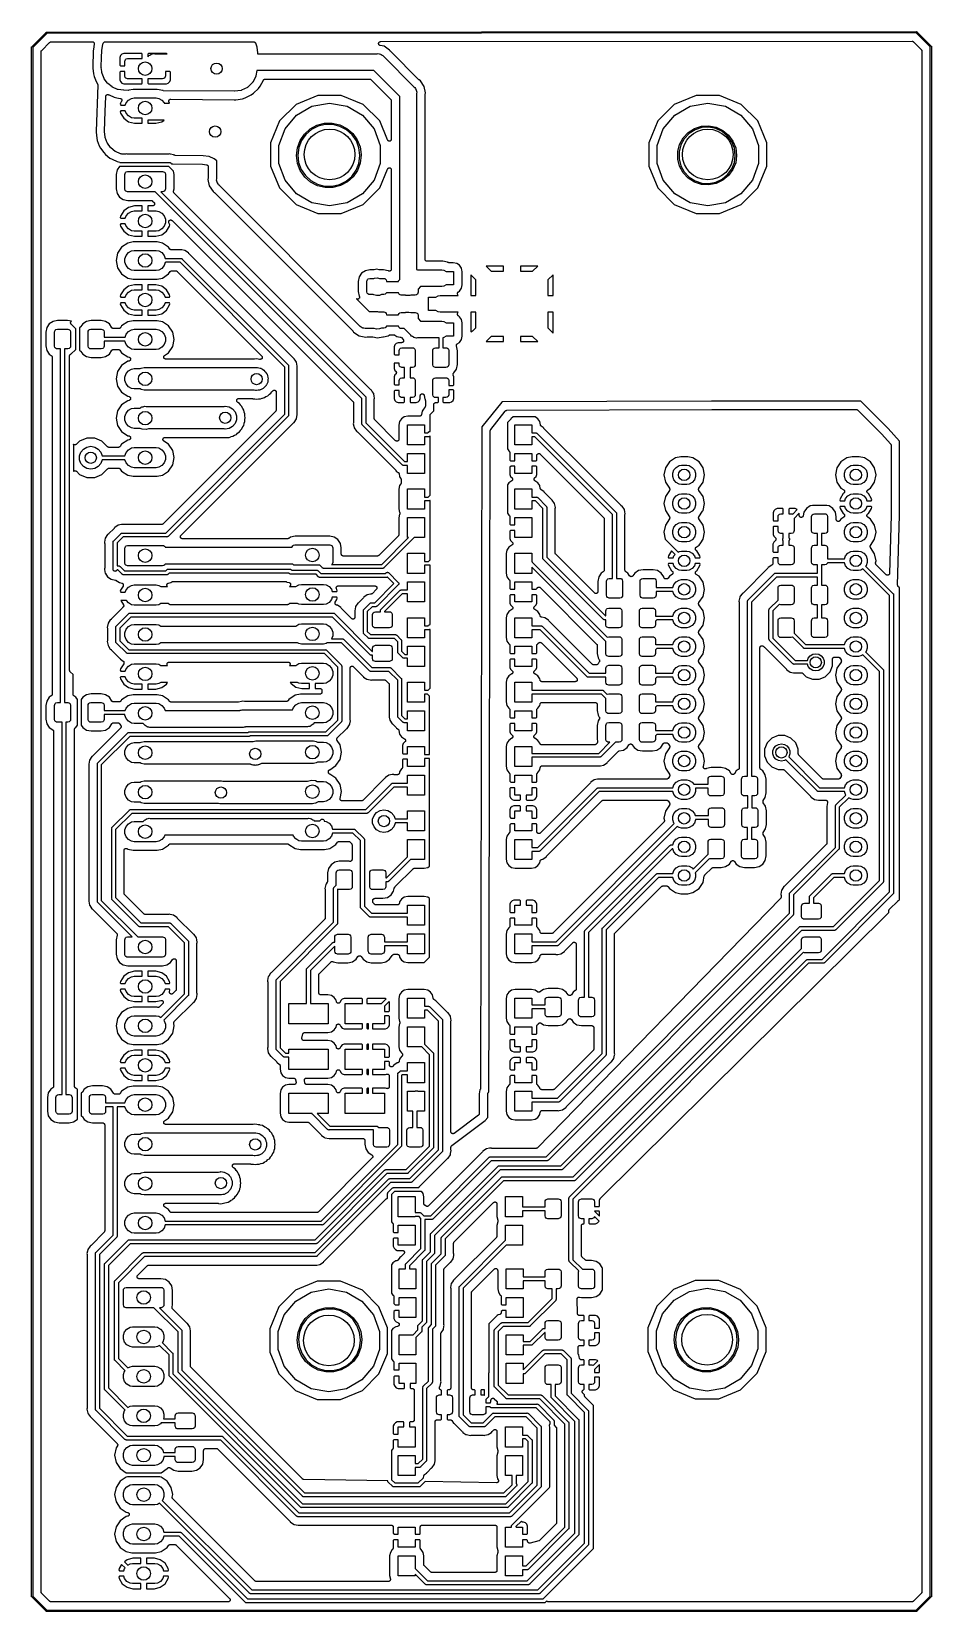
# Model space of a CAD drawing. Extents: x 81 to 161, y -172 to -32.
import ezdxf

# ---------------------------------------------------------------- set-up
doc = ezdxf.new("R2010")
doc.units = 0
doc.header["$MEASUREMENT"] = 0
doc.layers.add('BLACK', color=7, linetype='CONTINUOUS')

msp = doc.modelspace()

# ---------------------------------------------------------------- linework, layer by layer
at = {"layer": 'BLACK', "linetype": 'CONTINUOUS'}
for p, q in [((81.5002, -33.2371), (82.7671, -31.9702)), ((82.8247, -32.054), (81.584, -33.2947)), ((82.7671, -31.9702), (82.7713, -31.9651)), ((82.7713, -31.9651), (82.7771, -31.9618)), ((82.7771, -31.9618), (82.7825, -31.958)), ((82.7825, -31.958), (82.7847, -31.9574)), ((82.7847, -31.9574), (82.7866, -31.9563)), ((82.7866, -31.9563), (82.7931, -31.9551)), ((82.7931, -31.9551), (82.7996, -31.9534)), ((82.7996, -31.9534), (82.8062, -31.954)), ((82.8062, -31.954), (160.081, -31.8905)), ((160.063, -31.9905), (82.8247, -32.054)), ((161.303, -33.2312), (160.063, -31.9905)), ((160.081, -31.8905), (160.088, -31.8899)), ((160.088, -31.8899), (160.094, -31.8916)), ((160.094, -31.8916), (160.101, -31.8928)), ((160.101, -31.8928), (160.103, -31.8939)), ((160.103, -31.8939), (160.105, -31.8945)), ((160.105, -31.8945), (160.11, -31.8983)), ((160.11, -31.8983), (160.116, -31.9016)), ((160.116, -31.9016), (160.12, -31.9067)), ((160.12, -31.9067), (161.387, -33.1736)), ((81.4834, -33.2696), (81.4851, -33.2632)), ((81.484, -33.2762), (81.4834, -33.2696)), ((81.484, -170.813), (81.484, -33.2762)), ((81.4851, -33.2632), (81.4863, -33.2566)), ((81.4863, -33.2566), (81.4874, -33.2547)), ((81.4874, -33.2547), (81.488, -33.2525)), ((81.488, -33.2525), (81.4918, -33.2471)), ((81.4918, -33.2471), (81.4951, -33.2414)), ((81.4951, -33.2414), (81.5002, -33.2371)), ((81.584, -33.2947), (81.584, -170.794)), ((82.3347, -33.6626), (82.3406, -33.6405)), ((82.3406, -33.6405), (82.3446, -33.618)), ((82.3446, -33.618), (82.3484, -33.6113)), ((82.3484, -33.6113), (82.3504, -33.6039)), ((82.3504, -33.6039), (82.3635, -33.5852)), ((82.3635, -33.5852), (82.3749, -33.5654)), ((82.3749, -33.5654), (82.3808, -33.5604)), ((82.3808, -33.5604), (82.3853, -33.5541)), ((82.3853, -33.5541), (83.0844, -32.8549)), ((83.0844, -32.8549), (83.0907, -32.8506)), ((83.0907, -32.8506), (83.0956, -32.8447)), ((83.0956, -32.8447), (83.1155, -32.8332)), ((83.1155, -32.8332), (83.1342, -32.8201)), ((83.1342, -32.8201), (83.1416, -32.8181)), ((83.1416, -32.8181), (83.1482, -32.8143)), ((83.1482, -32.8143), (83.1708, -32.8103)), ((83.1708, -32.8103), (83.1929, -32.8043)), ((83.1929, -32.8043), (83.2005, -32.805)), ((83.2005, -32.805), (83.208, -32.8037)), ((83.208, -32.8037), (86.8829, -32.8006)), ((86.8829, -32.8006), (86.8834, -32.8007)), ((86.8834, -32.8007), (86.8838, -32.8006)), ((86.8838, -32.8006), (86.9132, -32.806)), ((86.9132, -32.806), (86.9428, -32.8112)), ((86.9612, -33.5839), (86.9275, -35.033)), ((86.9428, -32.8112), (86.9432, -32.8114)), ((86.9432, -32.8114), (86.9436, -32.8115)), ((86.9436, -32.8115), (86.9693, -32.8265)), ((86.9743, -33.4543), (86.9612, -33.5839)), ((86.9693, -32.8265), (86.9954, -32.8415)), ((87.0553, -33.0068), (86.9743, -33.4543)), ((86.9954, -32.8415), (86.9957, -32.8419)), ((86.9957, -32.8419), (86.9961, -32.8421)), ((86.9961, -32.8421), (87.0152, -32.8651)), ((87.0152, -32.8651), (87.0346, -32.888)), ((87.0346, -32.888), (87.0347, -32.8885)), ((87.0347, -32.8885), (87.035, -32.8888)), ((87.035, -32.8888), (87.0451, -32.917)), ((87.0451, -32.917), (87.0554, -32.9451)), ((87.0554, -33.0059), (87.0553, -33.0063)), ((87.0553, -33.0063), (87.0553, -33.0068)), ((87.0554, -32.9451), (87.0554, -32.9456)), ((87.0554, -32.9456), (87.0555, -32.946)), ((87.0555, -32.946), (87.0554, -32.976)), ((87.0554, -32.976), (87.0554, -33.0059)), ((87.6982, -34.1506), (87.7108, -33.6081)), ((87.7108, -33.6081), (87.7135, -33.5947)), ((87.7135, -33.5947), (87.7136, -33.5811)), ((87.7136, -33.5811), (87.8166, -33.0113)), ((87.8166, -33.0113), (87.826, -32.9858)), ((87.826, -32.9858), (87.8345, -32.96)), ((87.8345, -32.96), (87.8706, -32.8923)), ((87.8706, -32.8923), (87.8724, -32.89)), ((87.8724, -32.89), (87.8733, -32.8873)), ((87.8733, -32.8873), (87.8911, -32.8662)), ((87.8911, -32.8662), (87.9081, -32.8445)), ((87.9081, -32.8445), (87.9105, -32.843)), ((87.9105, -32.843), (87.9124, -32.8407)), ((87.9124, -32.8407), (87.9363, -32.8269)), ((87.9363, -32.8269), (87.9597, -32.8123)), ((87.9597, -32.8123), (87.9625, -32.8118)), ((87.9625, -32.8118), (87.965, -32.8103)), ((87.965, -32.8103), (87.9921, -32.8055)), ((87.9921, -32.8055), (88.0191, -32.7998)), ((88.0191, -32.7998), (88.022, -32.8002)), ((88.022, -32.8002), (88.0248, -32.7997)), ((88.0248, -32.7997), (101.194, -32.7889)), ((101.194, -32.7889), (101.207, -32.7912)), ((101.207, -32.7912), (101.22, -32.7909)), ((101.22, -32.7909), (101.237, -32.7964)), ((101.237, -32.7964), (101.254, -32.7994)), ((101.254, -32.7994), (101.265, -32.806)), ((101.265, -32.806), (101.278, -32.8103)), ((101.278, -32.8103), (101.292, -32.8211)), ((101.292, -32.8211), (101.307, -32.8297)), ((101.307, -32.8297), (101.315, -32.8399)), ((101.315, -32.8399), (101.325, -32.8482)), ((101.325, -32.8482), (101.334, -32.863)), ((101.334, -32.863), (101.346, -32.8763)), ((101.346, -32.8763), (101.35, -32.8888)), ((101.35, -32.8888), (101.357, -32.9001)), ((101.357, -32.9001), (101.487, -33.2325)), ((101.487, -33.2325), (101.492, -33.2551)), ((101.492, -33.2551), (101.498, -33.2773)), ((101.498, -33.2773), (101.552, -33.7663)), ((112.306, -32.9508), (112.308, -32.9377)), ((112.308, -32.9679), (112.306, -32.9508)), ((112.308, -32.9244), (112.314, -32.9081)), ((112.308, -32.9377), (112.308, -32.9244)), ((112.308, -32.9851), (112.308, -32.9679)), ((112.313, -32.9977), (112.308, -32.9851)), ((112.315, -33.0109), (112.313, -32.9977)), ((112.314, -32.9081), (112.318, -32.8912)), ((112.323, -33.026), (112.315, -33.0109)), ((112.318, -32.8912), (112.324, -32.8798)), ((112.329, -33.0422), (112.323, -33.026)), ((112.324, -32.8798), (112.329, -32.8672)), ((112.329, -32.8672), (112.34, -32.854)), ((112.338, -33.0525), (112.329, -33.0422)), ((112.344, -33.0642), (112.338, -33.0525)), ((112.34, -32.854), (112.349, -32.8392)), ((112.357, -33.0755), (112.344, -33.0642)), ((112.349, -32.8392), (112.359, -32.8309)), ((112.368, -33.0888), (112.357, -33.0755)), ((112.359, -32.8309), (112.368, -32.8206)), ((112.368, -32.8206), (112.383, -32.812)), ((112.38, -33.0954), (112.368, -33.0888)), ((112.39, -33.1042), (112.38, -33.0954)), ((112.383, -32.812), (112.396, -32.8012)), ((112.406, -33.1105), (112.39, -33.1042)), ((112.396, -32.8012), (112.409, -32.7969)), ((112.421, -33.1191), (112.406, -33.1105)), ((112.409, -32.7969), (112.421, -32.7902)), ((112.421, -32.7902), (112.438, -32.7872)), ((112.434, -33.1214), (112.421, -33.1191)), ((112.447, -33.1263), (112.434, -33.1214)), ((112.438, -32.7872), (112.454, -32.7817)), ((112.79, -33.1945), (112.447, -33.1263)), ((112.454, -32.7817), (112.467, -32.7819)), ((112.467, -32.7819), (112.481, -32.7796)), ((112.481, -32.7796), (159.68, -32.7408)), ((113.286, -33.5261), (112.79, -33.1945)), ((113.36, -33.637), (113.286, -33.5261)), ((113.372, -33.6494), (113.36, -33.637)), ((113.382, -33.6635), (113.372, -33.6494)), ((159.68, -32.7408), (159.687, -32.7422)), ((159.687, -32.7422), (159.695, -32.7415)), ((159.695, -32.7415), (159.717, -32.7474)), ((159.717, -32.7474), (159.74, -32.7513)), ((159.74, -32.7513), (159.746, -32.7552)), ((159.746, -32.7552), (159.754, -32.7572)), ((159.754, -32.7572), (159.773, -32.7703)), ((159.773, -32.7703), (159.792, -32.7817)), ((159.792, -32.7817), (159.797, -32.7876)), ((159.797, -32.7876), (159.804, -32.7921)), ((159.804, -32.7921), (160.502, -33.4906)), ((160.502, -33.4906), (160.507, -33.4969)), ((160.507, -33.4969), (160.513, -33.5019)), ((160.513, -33.5019), (160.524, -33.5217)), ((160.524, -33.5217), (160.537, -33.5404)), ((160.537, -33.5404), (160.539, -33.5478)), ((160.539, -33.5478), (160.543, -33.5545)), ((160.543, -33.5545), (160.547, -33.577)), ((160.547, -33.577), (160.553, -33.5991)), ((160.553, -33.5991), (160.552, -33.6068)), ((160.552, -33.6068), (160.553, -33.6144)), ((160.553, -33.6144), (160.554, -170.411)), ((161.304, -170.794), (161.303, -33.2312)), ((161.387, -33.1736), (161.392, -33.1779)), ((161.392, -33.1779), (161.396, -33.1836)), ((161.396, -33.1836), (161.4, -33.189)), ((161.4, -33.189), (161.4, -33.1912)), ((161.4, -33.1912), (161.401, -33.1931)), ((161.401, -33.1931), (161.402, -33.1997)), ((161.402, -33.1997), (161.404, -33.2061)), ((161.404, -33.2061), (161.403, -33.2127)), ((161.403, -33.2127), (161.403, -170.813)), ((82.334, -33.6779), (82.3353, -33.6703)), ((82.334, -170.411), (82.334, -33.6779)), ((82.3353, -33.6703), (82.3347, -33.6626)), ((86.9275, -35.033), (86.9322, -35.1434)), ((87.6774, -35.0446), (87.6982, -34.1506)), ((87.6792, -35.0561), (87.6774, -35.0446)), ((87.6784, -35.0677), (87.6792, -35.0561)), ((89.3855, -34.0241), (89.317, -34.1895)), ((89.317, -34.1895), (89.317, -34.8753)), ((89.317, -34.8753), (89.3707, -34.929)), ((89.3707, -34.929), (89.767, -34.929)), ((89.5121, -33.8975), (89.3855, -34.0241)), ((89.6775, -33.829), (89.5121, -33.8975)), ((91.2633, -33.829), (89.6775, -33.829)), ((89.767, -34.529), (89.7821, -34.4435)), ((89.767, -34.929), (89.767, -34.529)), ((89.7821, -34.4435), (89.8255, -34.3683)), ((89.8255, -34.3683), (89.892, -34.3125)), ((89.892, -34.3125), (90.017, -34.279)), ((90.017, -34.279), (91.317, -34.279)), ((91.317, -33.8827), (91.2633, -33.829)), ((91.317, -34.279), (91.317, -33.8827)), ((91.8707, -33.829), (91.817, -33.8827)), ((91.817, -33.8827), (91.817, -34.1223)), ((91.817, -34.1223), (91.839, -34.1003)), ((91.839, -34.1003), (91.903, -34.0241)), ((93.4565, -33.829), (91.8707, -33.829)), ((91.903, -34.0241), (91.9891, -33.9744)), ((91.9891, -33.9744), (92.0706, -33.9173)), ((92.0706, -33.9173), (92.103, -33.9086)), ((92.103, -33.9086), (92.132, -33.8919)), ((92.132, -33.8919), (92.23, -33.8746)), ((92.23, -33.8746), (92.3261, -33.8488)), ((92.3261, -33.8488), (92.4252, -33.8575)), ((92.4252, -33.8575), (93.5253, -33.8575)), ((93.5253, -33.8575), (93.4565, -33.829)), ((101.552, -33.7663), (101.551, -33.7779)), ((101.551, -33.7779), (101.553, -33.7894)), ((101.553, -33.7894), (101.551, -33.8575)), ((101.551, -33.8575), (112.172, -33.8575)), ((112.172, -33.8575), (112.271, -33.8488)), ((112.271, -33.8488), (112.367, -33.8746)), ((112.367, -33.8746), (112.465, -33.8919)), ((112.465, -33.8919), (112.494, -33.9086)), ((112.494, -33.9086), (112.526, -33.9173)), ((112.526, -33.9173), (112.608, -33.9744)), ((112.608, -33.9744), (112.694, -34.0241)), ((112.694, -34.0241), (112.758, -34.1003)), ((112.758, -34.1003), (115.442, -36.7845)), ((115.879, -36.1607), (113.382, -33.6635)), ((86.9322, -35.1434), (86.9875, -35.6498)), ((86.9875, -35.6498), (87.0401, -35.8639)), ((87.0401, -35.8639), (87.2237, -36.3329)), ((87.2237, -36.3329), (87.3303, -36.5258)), ((87.7179, -35.4293), (87.6784, -35.0677)), ((87.7318, -35.5567), (87.7179, -35.4293)), ((87.7383, -35.5789), (87.7318, -35.5567)), ((87.7428, -35.6015), (87.7383, -35.5789)), ((87.9178, -36.0487), (87.7428, -35.6015)), ((87.9298, -36.0684), (87.9178, -36.0487)), ((87.9401, -36.0891), (87.9298, -36.0684)), ((88.2258, -36.4751), (87.9401, -36.0891)), ((89.3707, -35.429), (89.317, -35.4827)), ((89.317, -35.4827), (89.317, -36.1685)), ((89.317, -36.1685), (89.3855, -36.3339)), ((89.767, -35.429), (89.3707, -35.429)), ((89.3855, -36.3339), (89.5121, -36.4605)), ((89.5121, -36.4605), (89.6775, -36.529)), ((89.767, -35.829), (89.767, -35.429)), ((89.8005, -35.954), (89.767, -35.829)), ((89.8563, -36.0205), (89.8005, -35.954)), ((89.9315, -36.0639), (89.8563, -36.0205)), ((90.017, -36.079), (89.9315, -36.0639)), ((91.317, -36.079), (90.017, -36.079)), ((91.317, -36.4753), (91.317, -36.079)), ((93.117, -36.079), (91.817, -36.079)), ((91.817, -36.079), (91.817, -36.4753)), ((93.242, -36.0455), (93.117, -36.079)), ((93.3085, -35.9897), (93.242, -36.0455)), ((93.3519, -35.9145), (93.3085, -35.9897)), ((93.367, -35.829), (93.3519, -35.9145)), ((93.367, -35.429), (93.367, -35.829)), ((93.7633, -35.429), (93.367, -35.429)), ((93.4565, -36.529), (93.6219, -36.4605)), ((93.6219, -36.4605), (93.7485, -36.3339)), ((93.7485, -36.3339), (93.817, -36.1685)), ((93.817, -35.4827), (93.7633, -35.429)), ((93.817, -36.1685), (93.817, -35.4827)), ((101.097, -36.416), (100.691, -36.8092)), ((101.113, -36.394), (101.097, -36.416)), ((101.129, -36.3727), (101.113, -36.394)), ((101.396, -35.874), (101.129, -36.3727)), ((101.404, -35.8482), (101.396, -35.874)), ((101.413, -35.8227), (101.404, -35.8482)), ((101.498, -35.3575), (101.413, -35.8227)), ((111.894, -35.3575), (101.498, -35.3575)), ((101.785, -36.738), (102.07, -36.2029)), ((102.07, -36.2029), (102.072, -36.2007)), ((102.072, -36.2007), (102.074, -36.195)), ((102.074, -36.195), (102.083, -36.1842)), ((102.083, -36.1842), (102.09, -36.172)), ((102.09, -36.172), (102.102, -36.1611)), ((102.102, -36.1611), (102.113, -36.1484)), ((102.113, -36.1484), (102.125, -36.1414)), ((102.125, -36.1414), (102.136, -36.1322)), ((102.136, -36.1322), (102.151, -36.1263)), ((102.151, -36.1263), (102.166, -36.1181)), ((102.166, -36.1181), (102.179, -36.1156)), ((102.179, -36.1156), (102.193, -36.1106)), ((102.193, -36.1106), (102.209, -36.1104)), ((102.209, -36.1104), (102.225, -36.1075)), ((102.225, -36.1075), (111.511, -36.1075)), ((111.511, -36.1075), (111.518, -36.1088)), ((111.518, -36.1088), (111.526, -36.1082)), ((111.526, -36.1082), (111.548, -36.1141)), ((111.548, -36.1141), (111.571, -36.1181)), ((111.571, -36.1181), (111.577, -36.1219)), ((111.577, -36.1219), (111.585, -36.1239)), ((111.585, -36.1239), (111.603, -36.137)), ((111.603, -36.137), (111.623, -36.1484)), ((111.623, -36.1484), (111.628, -36.1543)), ((111.628, -36.1543), (111.634, -36.1588)), ((111.634, -36.1588), (113.384, -37.9081)), ((114.185, -37.6487), (111.894, -35.3575)), ((115.893, -36.1706), (115.879, -36.1607)), ((115.906, -36.1824), (115.893, -36.1706)), ((116.016, -36.2566), (115.906, -36.1824)), ((116.348, -36.7527), (116.016, -36.2566)), ((87.3673, -36.6404), (87.2126, -40.716)), ((87.3303, -36.5258), (87.3331, -36.5296)), ((87.3331, -36.5296), (87.3458, -36.555)), ((87.3458, -36.555), (87.3591, -36.5801)), ((87.3591, -36.5801), (87.3593, -36.5822)), ((87.3593, -36.5822), (87.3602, -36.584)), ((87.3602, -36.584), (87.3635, -36.6122)), ((87.3635, -36.6122), (87.3673, -36.6404)), ((88.0288, -38.9847), (88.0797, -37.6443)), ((88.0797, -37.6443), (88.0857, -37.6166)), ((88.0857, -37.6166), (88.091, -37.5888)), ((88.091, -37.5888), (88.0921, -37.5869)), ((88.0921, -37.5869), (88.0926, -37.5849)), ((88.0926, -37.5849), (88.1077, -37.5609)), ((88.1077, -37.5609), (88.1221, -37.5366)), ((88.1221, -37.5366), (88.1238, -37.5352)), ((88.1238, -37.5352), (88.1249, -37.5334)), ((88.1249, -37.5334), (88.1473, -37.516)), ((88.1473, -37.516), (88.1692, -37.4982)), ((88.1692, -37.4982), (88.1712, -37.4975)), ((88.1712, -37.4975), (88.1729, -37.4961)), ((88.1729, -37.4961), (88.1999, -37.4875)), ((88.1999, -37.4875), (88.2266, -37.4782)), ((88.2426, -36.491), (88.2258, -36.4751)), ((88.2266, -37.4782), (88.2288, -37.4782)), ((88.2288, -37.4782), (88.2308, -37.4775)), ((88.2308, -37.4775), (88.2591, -37.4786)), ((88.2579, -36.5082), (88.2426, -36.491)), ((88.6345, -36.8063), (88.2579, -36.5082)), ((88.2591, -37.4786), (88.2874, -37.479)), ((88.2874, -37.479), (88.2894, -37.4798)), ((88.2894, -37.4798), (88.2915, -37.4798)), ((88.2915, -37.4798), (88.3177, -37.4905)), ((88.3177, -37.4905), (88.3442, -37.5006)), ((88.3442, -37.5006), (88.3675, -37.5145)), ((88.3675, -37.5145), (88.8303, -37.7131)), ((88.6548, -36.8172), (88.6345, -36.8063)), ((88.6741, -36.8299), (88.6548, -36.8172)), ((89.1154, -37.0193), (88.6741, -36.8299)), ((88.8303, -37.7131), (89.0426, -37.7726)), ((89.0426, -37.7726), (89.3583, -37.8175)), ((89.1379, -37.0246), (89.1154, -37.0193)), ((89.1598, -37.0317), (89.1379, -37.0246)), ((89.6468, -37.101), (89.1598, -37.0317)), ((89.3583, -37.8175), (89.3769, -37.8236)), ((89.3769, -37.8236), (89.3962, -37.8273)), ((89.3962, -37.8273), (89.4056, -37.833)), ((89.4056, -37.833), (89.416, -37.8364)), ((89.416, -37.8364), (89.4315, -37.8485)), ((89.4315, -37.8485), (89.4483, -37.8585)), ((89.4483, -37.8585), (89.4552, -37.8671)), ((89.6584, -37.1006), (89.6468, -37.101)), ((89.6698, -37.1027), (89.6584, -37.1006)), ((90.0954, -37.1066), (89.6698, -37.1027)), ((89.6775, -36.529), (91.2633, -36.529)), ((90.0796, -37.9789), (90.3544, -37.8202)), ((90.1132, -37.1037), (90.0954, -37.1066)), ((90.1311, -37.1033), (90.1132, -37.1037)), ((90.5045, -37.029), (90.1311, -37.1033)), ((90.3544, -37.8202), (90.5883, -37.779)), ((92.6295, -37.029), (90.5045, -37.029)), ((90.5883, -37.779), (92.5457, -37.779)), ((91.2633, -36.529), (91.317, -36.4753)), ((91.817, -36.4753), (91.8707, -36.529)), ((91.8707, -36.529), (93.4565, -36.529)), ((92.5457, -37.779), (92.7796, -37.8202)), ((93.1449, -37.1315), (92.6295, -37.029)), ((92.7796, -37.8202), (93.0544, -37.9789)), ((93.1613, -37.1319), (93.1449, -37.1315)), ((93.1775, -37.1349), (93.1613, -37.1319)), ((99.4874, -37.1928), (93.1775, -37.1349)), ((99.5009, -37.1905), (99.4874, -37.1928)), ((99.5145, -37.1909), (99.5009, -37.1905)), ((100.087, -37.1064), (99.5145, -37.1909)), ((99.6173, -37.9339), (100.211, -37.8463)), ((100.113, -37.0978), (100.087, -37.1064)), ((100.139, -37.0902), (100.113, -37.0978)), ((100.646, -36.8404), (100.139, -37.0902)), ((100.211, -37.8463), (100.458, -37.7691)), ((100.458, -37.7691), (100.99, -37.507)), ((100.668, -36.8243), (100.646, -36.8404)), ((100.691, -36.8092), (100.668, -36.8243)), ((100.99, -37.507), (101.202, -37.3576)), ((101.202, -37.3576), (101.628, -36.9452)), ((101.628, -36.9452), (101.785, -36.738)), ((106.906, -37.549), (104.976, -38.3483)), ((108.994, -37.549), (106.906, -37.549)), ((110.924, -38.3483), (108.994, -37.549)), ((114.185, -53.892), (114.185, -37.6487)), ((115.442, -36.7845), (115.518, -36.8485)), ((115.518, -36.8485), (115.568, -36.9346)), ((115.568, -36.9346), (115.625, -37.0161)), ((115.625, -37.0161), (115.634, -37.0485)), ((115.634, -37.0485), (115.651, -37.0775)), ((115.651, -37.0775), (115.668, -37.1755)), ((115.668, -37.1755), (115.694, -37.2716)), ((115.694, -37.2716), (115.685, -37.3707)), ((115.685, -37.3707), (115.685, -53.022)), ((116.464, -37.338), (116.348, -36.7527)), ((116.435, -37.503), (116.438, -37.486)), ((116.435, -52.1035), (116.435, -37.503)), ((116.438, -37.4688), (116.464, -37.338)), ((116.438, -37.486), (116.438, -37.4688)), ((140.497, -37.549), (138.568, -38.3483)), ((142.586, -37.549), (140.497, -37.549)), ((144.515, -38.3483), (142.586, -37.549)), ((87.9622, -40.7386), (88.0288, -38.9847)), ((89.3919, -38.234), (89.3614, -38.3458)), ((89.3614, -38.3458), (89.4055, -38.429)), ((89.4055, -38.929), (89.3614, -39.0122)), ((89.3614, -39.0122), (89.3919, -39.124)), ((89.4837, -38.0807), (89.3919, -38.234)), ((89.3919, -39.124), (89.6678, -39.5845)), ((89.4055, -38.429), (89.8002, -38.429)), ((89.8002, -38.929), (89.4055, -38.929)), ((89.4552, -37.8671), (89.4639, -37.8739)), ((89.4639, -37.8739), (89.4742, -37.8905)), ((89.4742, -37.8905), (89.4866, -37.9057)), ((89.4907, -38.0624), (89.4837, -38.0807)), ((89.4866, -37.9057), (89.4902, -37.9161)), ((89.4902, -37.9161), (89.496, -37.9255)), ((89.5, -38.0451), (89.4907, -38.0624)), ((89.496, -37.9255), (89.5, -37.9446)), ((89.5, -37.9446), (89.5064, -37.9632)), ((89.5015, -38.0342), (89.5, -38.0451)), ((89.5055, -38.0239), (89.5015, -38.0342)), ((89.5058, -38.0043), (89.5055, -38.0239)), ((89.5085, -37.9849), (89.5058, -38.0043)), ((89.5064, -37.9632), (89.5063, -37.9742)), ((89.5063, -37.9742), (89.5085, -37.9849)), ((89.8002, -38.429), (89.8756, -38.2221)), ((89.8756, -39.1359), (89.8002, -38.929)), ((89.8756, -38.2221), (90.0796, -37.9789)), ((90.0796, -39.3791), (89.8756, -39.1359)), ((93.0544, -37.9789), (93.2584, -38.2221)), ((93.2584, -38.2221), (93.2646, -38.239)), ((93.2646, -38.239), (93.7435, -38.239)), ((93.6727, -38.0385), (93.6734, -38.0364)), ((93.6731, -38.0667), (93.6727, -38.0385)), ((93.6729, -38.0949), (93.6731, -38.0667)), ((93.6736, -38.097), (93.6729, -38.0949)), ((93.6734, -38.0341), (93.6833, -38.0077)), ((93.6734, -38.0364), (93.6734, -38.0341)), ((93.6737, -38.0993), (93.6736, -38.097)), ((93.6838, -38.1256), (93.6737, -38.0993)), ((93.6833, -38.0077), (93.6925, -37.981)), ((93.6932, -38.1522), (93.6838, -38.1256)), ((93.6925, -37.981), (93.694, -37.9793)), ((93.6946, -38.1539), (93.6932, -38.1522)), ((93.694, -37.9793), (93.6948, -37.9772)), ((93.6954, -38.156), (93.6946, -38.1539)), ((93.6948, -37.9772), (93.7131, -37.9557)), ((93.7421, -38.234), (93.6954, -38.156)), ((93.7131, -37.9557), (93.7308, -37.9339)), ((93.7308, -37.9339), (93.7328, -37.9327)), ((93.7328, -37.9327), (93.7343, -37.931)), ((93.7343, -37.931), (93.7588, -37.9171)), ((93.7435, -38.239), (93.7421, -38.234)), ((93.7588, -37.9171), (93.783, -37.9026)), ((93.783, -37.9026), (93.7852, -37.9022)), ((93.7852, -37.9022), (93.7872, -37.9011)), ((93.7872, -37.9011), (93.815, -37.8964)), ((93.815, -37.8964), (93.8426, -37.8911)), ((93.8426, -37.8911), (93.8449, -37.8914)), ((93.8449, -37.8914), (93.8471, -37.8911)), ((93.8471, -37.8911), (99.4873, -37.9428)), ((99.4873, -37.9428), (99.6173, -37.9339)), ((104.976, -38.3483), (103.499, -39.8251)), ((105.013, -39.2986), (106.387, -38.5052)), ((106.387, -38.5052), (107.95, -38.2296)), ((107.95, -38.2296), (109.513, -38.5052)), ((109.513, -38.5052), (110.887, -39.2986)), ((112.401, -39.8251), (110.924, -38.3483)), ((113.384, -37.9081), (113.388, -37.9144)), ((113.388, -37.9144), (113.394, -37.9193)), ((113.394, -37.9193), (113.405, -37.9391)), ((113.405, -37.9391), (113.419, -37.9579)), ((113.419, -37.9579), (113.421, -37.9653)), ((113.421, -37.9653), (113.424, -37.972)), ((113.424, -37.972), (113.428, -37.9945)), ((113.428, -37.9945), (113.434, -38.0166)), ((113.434, -38.0166), (113.434, -38.0242)), ((113.434, -38.0242), (113.435, -38.0318)), ((113.435, -38.0318), (113.435, -41.4423)), ((138.568, -38.3483), (137.091, -39.8251)), ((138.604, -39.2986), (139.979, -38.5052)), ((139.979, -38.5052), (141.541, -38.2296)), ((141.541, -38.2296), (143.104, -38.5052)), ((143.104, -38.5052), (144.479, -39.2986)), ((145.992, -39.8251), (144.515, -38.3483)), ((89.6678, -39.5845), (90.0904, -39.8979)), ((90.3544, -39.5378), (90.0796, -39.3791)), ((90.0904, -39.8979), (90.6136, -40.029)), ((90.5883, -39.579), (90.3544, -39.5378)), ((91.317, -39.579), (90.5883, -39.579)), ((90.6136, -40.029), (91.317, -40.029)), ((91.317, -40.029), (91.317, -39.579)), ((91.817, -39.739), (91.817, -40.029)), ((93.2578, -39.739), (91.817, -39.739)), ((91.817, -40.029), (92.5204, -40.029)), ((92.5204, -40.029), (93.0436, -39.8979)), ((93.0436, -39.8979), (93.2578, -39.739)), ((103.499, -39.8251), (102.7, -41.7547)), ((103.45, -42.0055), (103.993, -40.5143)), ((103.993, -40.5143), (105.013, -39.2986)), ((105.71, -40.9951), (106.221, -40.5301)), ((106.338, -40.595), (105.839, -41.0302)), ((106.221, -40.5301), (106.828, -40.2004)), ((106.926, -40.2913), (106.338, -40.595)), ((106.828, -40.2004), (107.496, -40.0251)), ((107.57, -40.1368), (106.926, -40.2913)), ((107.496, -40.0251), (108.187, -40.0143)), ((108.232, -40.1402), (107.57, -40.1368)), ((108.187, -40.0143), (108.861, -40.1685)), ((108.874, -40.3015), (108.232, -40.1402)), ((108.861, -40.1685), (109.478, -40.4789)), ((109.459, -40.6113), (108.874, -40.3015)), ((109.953, -41.0518), (109.459, -40.6113)), ((109.478, -40.4789), (110.003, -40.9276)), ((110.887, -39.2986), (111.907, -40.5143)), ((111.907, -40.5143), (112.45, -42.0055)), ((113.098, -41.5092), (112.401, -39.8251)), ((137.091, -39.8251), (136.291, -41.7547)), ((137.041, -42.0055), (137.584, -40.5143)), ((137.584, -40.5143), (138.604, -39.2986)), ((139.806, -40.8544), (140.361, -40.5021)), ((140.412, -40.6107), (139.883, -40.9468)), ((140.361, -40.5021), (140.987, -40.299)), ((141.009, -40.4168), (140.412, -40.6107)), ((140.987, -40.299), (141.643, -40.2577)), ((141.635, -40.3774), (141.009, -40.4168)), ((142.251, -40.495), (141.635, -40.3774)), ((141.643, -40.2577), (142.288, -40.3809)), ((142.819, -40.7621), (142.251, -40.495)), ((142.288, -40.3809), (142.883, -40.6608)), ((142.883, -40.6608), (143.39, -41.0798)), ((144.479, -39.2986), (145.499, -40.5143)), ((145.499, -40.5143), (146.041, -42.0055)), ((146.791, -41.7547), (145.992, -39.8251)), ((87.2126, -40.716), (87.2157, -40.8272)), ((87.2157, -40.8272), (87.2644, -41.3377)), ((87.2644, -41.3377), (87.3145, -41.5539)), ((87.3145, -41.5539), (87.4936, -42.0283)), ((87.4936, -42.0283), (87.5988, -42.2237)), ((87.9638, -40.7502), (87.9622, -40.7386)), ((87.9629, -40.7619), (87.9638, -40.7502)), ((88.0099, -41.2549), (87.9629, -40.7619)), ((88.0161, -41.2772), (88.0099, -41.2549)), ((88.0204, -41.3001), (88.0161, -41.2772)), ((88.1911, -41.7524), (88.0204, -41.3001)), ((88.203, -41.7724), (88.1911, -41.7524)), ((88.2131, -41.7932), (88.203, -41.7724)), ((88.4967, -42.1848), (88.2131, -41.7932)), ((102.7, -41.7547), (102.7, -43.8433)), ((103.45, -43.5925), (103.45, -42.0055)), ((105.087, -42.2174), (105.324, -41.5686)), ((105.458, -41.5719), (105.218, -42.1888)), ((105.324, -41.5686), (105.71, -40.9951)), ((105.839, -41.0302), (105.458, -41.5719)), ((110.328, -41.5974), (109.953, -41.0518)), ((110.003, -40.9276), (110.406, -41.4887)), ((110.562, -42.2167), (110.328, -41.5974)), ((110.406, -41.4887), (110.664, -42.1298)), ((112.45, -42.0055), (112.45, -43.5925)), ((113.113, -41.5317), (113.098, -41.5092)), ((113.126, -41.5548), (113.113, -41.5317)), ((113.129, -41.5572), (113.126, -41.5548)), ((113.131, -41.5605), (113.129, -41.5572)), ((113.152, -41.5767), (113.131, -41.5605)), ((113.173, -41.5938), (113.152, -41.5767)), ((113.176, -41.5951), (113.173, -41.5938)), ((113.179, -41.5975), (113.176, -41.5951)), ((113.205, -41.6055), (113.179, -41.5975)), ((113.23, -41.6146), (113.205, -41.6055)), ((113.233, -41.6146), (113.23, -41.6146)), ((113.237, -41.6158), (113.233, -41.6146)), ((113.264, -41.6146), (113.237, -41.6158)), ((113.29, -41.6146), (113.264, -41.6146)), ((113.294, -41.6133), (113.29, -41.6146)), ((113.298, -41.6131), (113.294, -41.6133)), ((113.322, -41.6029), (113.298, -41.6131)), ((113.348, -41.5938), (113.322, -41.6029)), ((113.35, -41.5913), (113.348, -41.5938)), ((113.354, -41.5899), (113.35, -41.5913)), ((113.374, -41.5719), (113.354, -41.5899)), ((113.394, -41.5548), (113.374, -41.5719)), ((113.396, -41.5514), (113.394, -41.5548)), ((113.399, -41.5488), (113.396, -41.5514)), ((113.411, -41.5252), (113.399, -41.5488)), ((113.424, -41.5021), (113.411, -41.5252)), ((113.425, -41.4983), (113.424, -41.5021)), ((113.427, -41.4949), (113.425, -41.4983)), ((113.43, -41.4685), (113.427, -41.4949)), ((113.435, -41.4423), (113.43, -41.4685)), ((136.291, -41.7547), (136.291, -43.8433)), ((137.041, -43.5925), (137.041, -42.0055)), ((138.876, -42.5465), (139.04, -41.9097)), ((139.151, -41.9539), (138.995, -42.5615)), ((139.04, -41.9097), (139.356, -41.3336)), ((139.453, -41.4041), (139.151, -41.9539)), ((139.356, -41.3336), (139.806, -40.8544)), ((139.883, -40.9468), (139.453, -41.4041)), ((143.302, -41.162), (142.819, -40.7621)), ((143.671, -41.6695), (143.302, -41.162)), ((143.39, -41.0798), (143.776, -41.6117)), ((143.902, -42.2528), (143.671, -41.6695)), ((143.776, -41.6117), (144.018, -42.2229)), ((146.041, -42.0055), (146.041, -43.5925)), ((146.791, -43.8433), (146.791, -41.7547)), ((87.5988, -42.2237), (87.8962, -42.6343)), ((87.8962, -42.6343), (88.0491, -42.7952)), ((88.0491, -42.7952), (88.444, -43.1132)), ((88.444, -43.1132), (88.6338, -43.2283)), ((88.5134, -42.201), (88.4967, -42.1848)), ((88.5287, -42.2184), (88.5134, -42.201)), ((88.9053, -42.5217), (88.5287, -42.2184)), ((88.6338, -43.2283), (89.0984, -43.4313)), ((88.9256, -42.5329), (88.9053, -42.5217)), ((88.9449, -42.5458), (88.9256, -42.5329)), ((89.3879, -42.7394), (88.9449, -42.5458)), ((89.0984, -43.4313), (89.309, -43.4917)), ((89.4105, -42.7448), (89.3879, -42.7394)), ((89.4326, -42.7522), (89.4105, -42.7448)), ((89.4935, -42.7611), (89.4326, -42.7522)), ((89.5063, -42.7608), (89.4935, -42.7611)), ((89.519, -42.763), (89.5063, -42.7608)), ((89.7951, -42.763), (89.519, -42.763)), ((89.8121, -42.76), (89.7951, -42.763)), ((89.8293, -42.7596), (89.8121, -42.76)), ((89.9086, -42.7439), (89.8293, -42.7596)), ((89.9828, -42.7586), (89.9086, -42.7439)), ((89.9999, -42.759), (89.9828, -42.7586)), ((90.0169, -42.762), (89.9999, -42.759)), ((93.6251, -42.762), (90.0169, -42.762)), ((93.642, -42.759), (93.6251, -42.762)), ((93.6592, -42.7586), (93.642, -42.759)), ((93.7334, -42.7439), (93.6592, -42.7586)), ((93.8076, -42.7586), (93.7334, -42.7439)), ((94.0944, -42.8157), (93.8076, -42.7586)), ((94.1506, -42.8532), (94.0944, -42.8157)), ((94.1687, -42.8612), (94.1506, -42.8532)), ((94.1858, -42.8714), (94.1687, -42.8612)), ((94.1964, -42.8734), (94.1858, -42.8714)), ((94.2062, -42.8777), (94.1964, -42.8734)), ((94.226, -42.879), (94.2062, -42.8777)), ((94.2455, -42.8827), (94.226, -42.879)), ((96.7174, -42.9152), (94.2455, -42.8827)), ((96.7286, -42.9161), (96.7174, -42.9152)), ((97.2201, -42.9863), (96.7286, -42.9161)), ((97.2417, -42.9923), (97.2201, -42.9863)), ((97.6939, -43.1831), (97.2417, -42.9923)), ((97.7132, -43.1944), (97.6939, -43.1831)), ((97.929, -43.3607), (97.7132, -43.1944)), ((97.929, -44.9748), (97.929, -43.3607)), ((105.011, -42.9041), (105.087, -42.2174)), ((105.101, -43.5891), (105.011, -42.9041)), ((105.218, -42.1888), (105.131, -42.8452)), ((105.131, -42.8452), (105.204, -43.5032)), ((110.548, -43.5872), (110.641, -42.9317)), ((110.642, -42.874), (110.562, -42.2167)), ((110.641, -42.9317), (110.642, -42.874)), ((110.664, -42.1298), (110.761, -42.8138)), ((110.762, -42.874), (110.679, -43.5599)), ((110.761, -42.8138), (110.762, -42.874)), ((138.876, -43.2039), (138.876, -42.5465)), ((139.04, -43.8406), (138.876, -43.2039)), ((138.995, -42.5615), (138.995, -43.1888)), ((138.995, -43.1888), (139.151, -43.7965)), ((143.981, -42.8752), (143.902, -42.2528)), ((143.902, -43.4976), (143.981, -42.8752)), ((144.018, -42.2229), (144.101, -42.8752)), ((144.101, -42.8752), (144.018, -43.5274)), ((89.0795, -44.1737), (88.9989, -44.5792)), ((88.9989, -44.5792), (88.9989, -45.8448)), ((89.2871, -43.863), (89.0795, -44.1737)), ((89.8999, -43.863), (89.2871, -43.863)), ((89.309, -43.4917), (89.3231, -43.4986)), ((89.3231, -43.4986), (89.3382, -43.503)), ((89.3382, -43.503), (89.3502, -43.5118)), ((89.3502, -43.5118), (89.3527, -43.513)), ((89.3527, -43.513), (89.8818, -43.513)), ((89.767, -44.562), (89.7821, -44.4765)), ((89.767, -45.862), (89.767, -44.562)), ((89.7821, -44.4765), (89.8255, -44.4013)), ((89.8255, -44.4013), (89.892, -44.3455)), ((89.8818, -43.513), (89.8931, -43.51)), ((89.892, -44.3455), (90.017, -44.312)), ((89.8931, -43.51), (89.9162, -43.512)), ((89.923, -43.865), (89.8999, -43.863)), ((89.9162, -43.512), (93.7258, -43.512)), ((89.9343, -43.862), (89.923, -43.865)), ((93.661, -43.862), (89.9343, -43.862)), ((90.017, -44.312), (93.117, -44.312)), ((93.117, -44.312), (93.2025, -44.3271)), ((93.2025, -44.3271), (93.2777, -44.3705)), ((93.2777, -44.3705), (93.3335, -44.437)), ((93.3335, -44.437), (93.367, -44.562)), ((93.367, -44.562), (93.367, -45.862)), ((94.0748, -44.2758), (93.661, -43.862)), ((93.7258, -43.512), (93.7489, -43.51)), ((93.7489, -43.51), (93.7713, -43.516)), ((93.7713, -43.516), (93.7942, -43.52)), ((93.7942, -43.52), (93.801, -43.5239)), ((93.801, -43.5239), (93.8085, -43.5259)), ((93.8085, -43.5259), (93.8276, -43.5393)), ((93.8276, -43.5393), (93.8477, -43.5509)), ((93.8477, -43.5509), (93.8626, -43.5687)), ((93.8626, -43.5687), (93.9423, -43.6484)), ((93.9423, -43.6484), (93.948, -43.6446)), ((93.948, -43.6446), (93.9547, -43.643)), ((93.9547, -43.643), (93.9607, -43.6396)), ((93.9607, -43.6396), (93.9841, -43.6358)), ((93.9841, -43.6358), (94.007, -43.6302)), ((94.007, -43.6302), (94.0139, -43.6309)), ((94.0139, -43.6309), (94.0207, -43.6298)), ((94.0207, -43.6298), (96.6535, -43.6645)), ((94.1351, -44.5792), (94.0748, -44.2758)), ((94.1351, -45.8448), (94.1351, -44.5792)), ((96.6535, -43.6645), (96.6647, -43.6666)), ((96.6647, -43.6666), (96.676, -43.6662)), ((96.676, -43.6662), (97.0067, -43.7134)), ((97.0067, -43.7134), (97.0281, -43.7204)), ((97.0281, -43.7204), (97.05, -43.7254)), ((97.05, -43.7254), (97.072, -43.7347)), ((97.072, -43.7347), (97.0812, -43.7407)), ((97.0812, -43.7407), (97.0915, -43.7444)), ((97.0915, -43.7444), (97.1066, -43.7571)), ((97.1066, -43.7571), (97.1231, -43.7677)), ((97.1231, -43.7677), (97.1297, -43.7764)), ((97.1297, -43.7764), (97.1381, -43.7835)), ((97.1381, -43.7835), (97.1479, -43.8005)), ((97.1479, -43.8005), (97.1598, -43.8162)), ((97.1756, -44.8767), (97.1496, -45.0075)), ((97.1598, -43.8162), (97.163, -43.8266)), ((97.163, -43.8266), (97.1684, -43.8361)), ((97.1684, -43.8361), (97.1719, -43.8555)), ((97.1719, -43.8555), (97.1776, -43.8743)), ((97.176, -44.8595), (97.1756, -44.8767)), ((97.179, -44.8425), (97.176, -44.8595)), ((97.1776, -43.8743), (97.1771, -43.8852)), ((97.1771, -43.8852), (97.179, -43.896)), ((97.179, -43.896), (97.179, -44.8425)), ((102.7, -43.8433), (103.499, -45.7729)), ((103.993, -45.0837), (103.45, -43.5925)), ((105.352, -44.2329), (105.101, -43.5891)), ((105.204, -43.5032), (105.431, -44.125)), ((105.75, -44.7981), (105.352, -44.2329)), ((105.431, -44.125), (105.801, -44.6745)), ((106.27, -45.2523), (105.75, -44.7981)), ((105.801, -44.6745), (106.29, -45.1201)), ((109.411, -45.1692), (109.915, -44.7392)), ((110.043, -44.7756), (109.528, -45.2353)), ((109.915, -44.7392), (110.301, -44.2015)), ((110.435, -44.2062), (110.043, -44.7756)), ((110.301, -44.2015), (110.548, -43.5872)), ((110.679, -43.5599), (110.435, -44.2062)), ((112.45, -43.5925), (111.907, -45.0837)), ((112.401, -45.7729), (113.098, -44.0888)), ((113.098, -44.0888), (113.113, -44.0663)), ((113.113, -44.0663), (113.126, -44.0432)), ((113.126, -44.0432), (113.129, -44.0408)), ((113.129, -44.0408), (113.131, -44.0375)), ((113.131, -44.0375), (113.152, -44.0213)), ((113.152, -44.0213), (113.173, -44.0042)), ((113.173, -44.0042), (113.176, -44.0029)), ((113.176, -44.0029), (113.179, -44.0005)), ((113.179, -44.0005), (113.205, -43.9925)), ((113.205, -43.9925), (113.23, -43.9834)), ((113.23, -43.9834), (113.233, -43.9834)), ((113.233, -43.9834), (113.237, -43.9822)), ((113.237, -43.9822), (113.264, -43.9834)), ((113.264, -43.9834), (113.29, -43.9834)), ((113.29, -43.9834), (113.294, -43.9847)), ((113.294, -43.9847), (113.298, -43.9849)), ((113.298, -43.9849), (113.322, -43.9951)), ((113.322, -43.9951), (113.348, -44.0042)), ((113.348, -44.0042), (113.35, -44.0067)), ((113.35, -44.0067), (113.354, -44.0081)), ((113.354, -44.0081), (113.374, -44.0261)), ((113.374, -44.0261), (113.394, -44.0432)), ((113.394, -44.0432), (113.396, -44.0466)), ((113.396, -44.0466), (113.399, -44.0492)), ((113.399, -44.0492), (113.411, -44.0728)), ((113.411, -44.0728), (113.424, -44.0959)), ((113.424, -44.0959), (113.425, -44.0997)), ((113.425, -44.0997), (113.427, -44.1031)), ((113.427, -44.1031), (113.43, -44.1295)), ((113.43, -44.1295), (113.435, -44.1557)), ((113.435, -44.1557), (113.435, -52.9797)), ((136.291, -43.8433), (137.091, -45.7729)), ((137.584, -45.0837), (137.041, -43.5925)), ((139.356, -44.4167), (139.04, -43.8406)), ((139.151, -43.7965), (139.453, -44.3462)), ((139.806, -44.896), (139.356, -44.4167)), ((139.453, -44.3462), (139.883, -44.8035)), ((139.883, -44.8035), (140.412, -45.1396)), ((142.819, -44.9882), (143.302, -44.5884)), ((143.39, -44.6705), (142.883, -45.0896)), ((143.302, -44.5884), (143.671, -44.0808)), ((143.776, -44.1386), (143.39, -44.6705)), ((143.671, -44.0808), (143.902, -43.4976)), ((144.018, -43.5274), (143.776, -44.1386)), ((146.041, -43.5925), (145.499, -45.0837)), ((145.992, -45.7729), (146.791, -43.8433)), ((88.9989, -45.8448), (89.0795, -46.2503)), ((89.0795, -46.2503), (89.2995, -46.5795)), ((89.8005, -45.987), (89.767, -45.862)), ((89.8563, -46.0535), (89.8005, -45.987)), ((89.9315, -46.0969), (89.8563, -46.0535)), ((90.017, -46.112), (89.9315, -46.0969)), ((92.4735, -46.112), (90.017, -46.112)), ((110.823, -64.4615), (92.4735, -46.112)), ((93.117, -46.112), (92.9685, -46.112)), ((92.9685, -46.112), (111.116, -64.2599)), ((93.242, -46.0785), (93.117, -46.112)), ((93.3085, -46.0227), (93.242, -46.0785)), ((93.3519, -45.9475), (93.3085, -46.0227)), ((93.367, -45.862), (93.3519, -45.9475)), ((94.0888, -46.1137), (94.0909, -46.089)), ((94.0902, -46.1193), (94.0888, -46.1137)), ((94.0901, -46.1251), (94.0902, -46.1193)), ((94.0981, -46.1485), (94.0901, -46.1251)), ((94.0909, -46.089), (94.0914, -46.0643)), ((94.0914, -46.0643), (94.1351, -45.8448)), ((94.1045, -46.1724), (94.0981, -46.1485)), ((94.1078, -46.1771), (94.1045, -46.1724)), ((94.1097, -46.1826), (94.1078, -46.1771)), ((94.1251, -46.2019), (94.1097, -46.1826)), ((94.1393, -46.2222), (94.1251, -46.2019)), ((109.105, -61.188), (94.1393, -46.2222)), ((97.1496, -45.0075), (97.266, -45.5928)), ((97.266, -45.5928), (97.5976, -46.0889)), ((97.5976, -46.0889), (97.7085, -46.1631)), ((97.7085, -46.1631), (97.7209, -46.1749)), ((97.7209, -46.1749), (97.735, -46.1848)), ((97.735, -46.1848), (109.989, -58.4385)), ((97.9203, -45.0739), (97.929, -44.9748)), ((97.9461, -45.17), (97.9203, -45.0739)), ((97.9634, -45.268), (97.9461, -45.17)), ((97.9801, -45.297), (97.9634, -45.268)), ((97.9888, -45.3294), (97.9801, -45.297)), ((98.0459, -45.4109), (97.9888, -45.3294)), ((98.0956, -45.497), (98.0459, -45.4109)), ((98.1718, -45.561), (98.0956, -45.497)), ((110.613, -58.0017), (98.1718, -45.561)), ((103.499, -45.7729), (104.976, -47.2497)), ((105.013, -46.2994), (103.993, -45.0837)), ((106.884, -45.5692), (106.27, -45.2523)), ((106.29, -45.1201), (106.872, -45.436)), ((106.872, -45.436), (107.513, -45.604)), ((107.556, -45.7305), (106.884, -45.5692)), ((107.513, -45.604), (108.175, -45.6144)), ((108.247, -45.7269), (107.556, -45.7305)), ((108.175, -45.6144), (108.82, -45.4666)), ((108.917, -45.5586), (108.247, -45.7269)), ((108.82, -45.4666), (109.411, -45.1692)), ((109.528, -45.2353), (108.917, -45.5586)), ((111.907, -45.0837), (110.887, -46.2994)), ((110.924, -47.2497), (112.401, -45.7729)), ((137.091, -45.7729), (138.568, -47.2497)), ((138.604, -46.2994), (137.584, -45.0837)), ((140.361, -45.2482), (139.806, -44.896)), ((140.987, -45.4514), (140.361, -45.2482)), ((140.412, -45.1396), (141.009, -45.3335)), ((141.643, -45.4927), (140.987, -45.4514)), ((141.009, -45.3335), (141.635, -45.3729)), ((141.635, -45.3729), (142.251, -45.2553)), ((142.288, -45.3695), (141.643, -45.4927)), ((142.251, -45.2553), (142.819, -44.9882)), ((142.883, -45.0896), (142.288, -45.3695)), ((145.499, -45.0837), (144.479, -46.2994)), ((144.515, -47.2497), (145.992, -45.7729)), ((89.2995, -46.5795), (89.6287, -46.7995)), ((89.6287, -46.7995), (90.0342, -46.8801)), ((90.0904, -47.4931), (89.6678, -47.8065)), ((90.0342, -46.8801), (92.1085, -46.8801)), ((90.6136, -47.362), (90.0904, -47.4931)), ((91.317, -47.362), (90.6136, -47.362)), ((91.317, -47.812), (91.317, -47.362)), ((92.2404, -47.362), (91.817, -47.362)), ((91.817, -47.362), (91.817, -47.812)), ((92.1085, -46.8801), (92.1161, -46.8815)), ((92.1161, -46.8815), (92.1237, -46.8808)), ((92.1237, -46.8808), (92.1458, -46.8867)), ((92.1458, -46.8867), (92.1683, -46.8907)), ((92.1683, -46.8907), (92.175, -46.8945)), ((92.175, -46.8945), (92.1824, -46.8965)), ((92.1824, -46.8965), (92.2012, -46.9096)), ((92.2012, -46.9096), (92.221, -46.9211)), ((92.221, -46.9211), (92.2259, -46.927)), ((92.2259, -46.927), (92.2322, -46.9314)), ((92.2322, -46.9314), (92.3641, -47.0633)), ((92.2629, -47.358), (92.2404, -47.362)), ((92.2857, -47.356), (92.2629, -47.358)), ((92.2926, -47.3528), (92.2857, -47.356)), ((92.3002, -47.3514), (92.2926, -47.3528)), ((92.32, -47.34), (92.3002, -47.3514)), ((92.3407, -47.3304), (92.32, -47.34)), ((92.3462, -47.3249), (92.3407, -47.3304)), ((92.3529, -47.3211), (92.3462, -47.3249)), ((92.3676, -47.3035), (92.3529, -47.3211)), ((92.3641, -47.0633), (92.3772, -47.082)), ((92.3837, -47.2874), (92.3676, -47.3035)), ((92.3772, -47.082), (92.3919, -47.0995)), ((92.387, -47.2804), (92.3837, -47.2874)), ((92.3919, -47.2745), (92.387, -47.2804)), ((92.3919, -47.0995), (92.3946, -47.1067)), ((92.3997, -47.253), (92.3919, -47.2745)), ((92.3946, -47.1067), (92.399, -47.113)), ((92.399, -47.113), (92.4049, -47.1351)), ((92.4094, -47.2323), (92.3997, -47.253)), ((92.4049, -47.1351), (92.4127, -47.1566)), ((92.4101, -47.2246), (92.4094, -47.2323)), ((92.4127, -47.2174), (92.4101, -47.2246)), ((92.4127, -47.1566), (92.4127, -47.1643)), ((92.4127, -47.1643), (92.4147, -47.1717)), ((92.4147, -47.1717), (92.4127, -47.1945)), ((92.4127, -47.1945), (92.4127, -47.2174)), ((104.976, -47.2497), (106.906, -48.049)), ((106.387, -47.0928), (105.013, -46.2994)), ((107.95, -47.3684), (106.387, -47.0928)), ((109.513, -47.0928), (107.95, -47.3684)), ((108.994, -48.049), (110.924, -47.2497)), ((110.887, -46.2994), (109.513, -47.0928)), ((138.568, -47.2497), (140.497, -48.049)), ((139.979, -47.0928), (138.604, -46.2994)), ((141.541, -47.3684), (139.979, -47.0928)), ((143.104, -47.0928), (141.541, -47.3684)), ((142.586, -48.049), (144.515, -47.2497)), ((144.479, -46.2994), (143.104, -47.0928)), ((89.3919, -48.267), (89.3614, -48.3788)), ((89.3614, -48.3788), (89.4055, -48.462)), ((89.4055, -48.962), (89.3614, -49.0452)), ((89.3614, -49.0452), (89.3919, -49.157)), ((89.6678, -47.8065), (89.3919, -48.267)), ((89.4055, -48.462), (89.8002, -48.462)), ((89.8002, -48.962), (89.4055, -48.962)), ((89.8002, -48.462), (89.8756, -48.2551)), ((89.8756, -49.1689), (89.8002, -48.962)), ((89.8756, -48.2551), (90.0796, -48.0119)), ((90.0796, -48.0119), (90.3544, -47.8532)), ((90.3544, -47.8532), (90.5883, -47.812)), ((90.5883, -47.812), (91.317, -47.812)), ((91.817, -47.812), (92.5457, -47.812)), ((92.5457, -47.812), (92.7796, -47.8532)), ((92.7796, -47.8532), (93.0544, -48.0119)), ((93.0544, -48.0119), (93.2584, -48.2551)), ((93.2584, -48.2551), (93.367, -48.5533)), ((93.367, -48.8707), (93.2584, -49.1689)), ((93.367, -48.5533), (93.367, -48.8707)), ((93.6604, -48.8112), (93.6614, -48.7839)), ((93.6614, -48.8142), (93.6604, -48.8112)), ((93.6614, -48.7566), (93.6624, -48.7536)), ((93.6614, -48.7839), (93.6614, -48.7566)), ((93.6614, -48.8174), (93.6614, -48.8142)), ((93.6707, -48.843), (93.6614, -48.8174)), ((93.6624, -48.7536), (93.6625, -48.7505)), ((93.6625, -48.7505), (93.6728, -48.7252)), ((93.6791, -48.869), (93.6707, -48.843)), ((93.6728, -48.7252), (93.6821, -48.6995)), ((93.7726, -49.0452), (93.6791, -48.869)), ((93.6821, -48.6995), (93.6842, -48.6971)), ((93.6842, -48.6971), (93.6854, -48.6942)), ((93.6854, -48.6942), (93.7036, -48.6739)), ((93.7036, -48.6739), (93.7212, -48.6529)), ((93.7212, -48.6529), (93.7239, -48.6514)), ((93.7239, -48.6514), (93.7261, -48.649)), ((93.7261, -48.649), (93.7502, -48.6362)), ((93.7421, -49.157), (93.7726, -49.0452)), ((93.7502, -48.6362), (93.7738, -48.6226)), ((93.7738, -48.6226), (93.777, -48.622)), ((93.777, -48.622), (93.7797, -48.6205)), ((93.7797, -48.6205), (93.7938, -48.6186)), ((93.7938, -48.6186), (93.7951, -48.618)), ((93.7951, -48.618), (93.8031, -48.6173)), ((93.8031, -48.6173), (93.8068, -48.6167)), ((93.8068, -48.6167), (93.8337, -48.612)), ((93.8337, -48.612), (93.8404, -48.612)), ((93.8404, -48.612), (93.8479, -48.6133)), ((93.8479, -48.6133), (93.8556, -48.6127)), ((93.8556, -48.6127), (93.8777, -48.6186)), ((93.8777, -48.6186), (93.9002, -48.6226)), ((93.9002, -48.6226), (93.9069, -48.6264)), ((93.9069, -48.6264), (93.9143, -48.6284)), ((93.9143, -48.6284), (93.9331, -48.6415)), ((93.9331, -48.6415), (93.9529, -48.6529)), ((93.9529, -48.6529), (93.9578, -48.6588)), ((93.9578, -48.6588), (93.9641, -48.6633)), ((93.9641, -48.6633), (110.022, -64.7209)), ((106.906, -48.049), (108.994, -48.049)), ((140.497, -48.049), (142.586, -48.049)), ((89.3919, -49.157), (89.6678, -49.6175)), ((89.6678, -49.6175), (90.0904, -49.9309)), ((90.0796, -49.4121), (89.8756, -49.1689)), ((90.3544, -49.5708), (90.0796, -49.4121)), ((90.0904, -49.9309), (90.6136, -50.062)), ((90.5883, -49.612), (90.3544, -49.5708)), ((91.317, -49.612), (90.5883, -49.612)), ((90.6136, -50.062), (91.317, -50.062)), ((91.317, -50.062), (91.317, -49.612)), ((92.5457, -49.612), (91.817, -49.612)), ((91.817, -49.612), (91.817, -50.062)), ((91.817, -50.062), (92.5204, -50.062)), ((92.5204, -50.062), (93.0436, -49.9309)), ((92.7796, -49.5708), (92.5457, -49.612)), ((93.0544, -49.4121), (92.7796, -49.5708)), ((93.0436, -49.9309), (93.4662, -49.6175)), ((93.2584, -49.1689), (93.0544, -49.4121)), ((93.4662, -49.6175), (93.7421, -49.157)), ((89.1127, -51.5682), (88.9847, -52.212)), ((89.4774, -51.0224), (89.1127, -51.5682)), ((90.0232, -50.6577), (89.4774, -51.0224)), ((89.767, -52.0533), (89.8756, -51.7551)), ((89.8756, -51.7551), (90.0796, -51.5119)), ((90.5045, -50.562), (90.0232, -50.6577)), ((90.0796, -51.5119), (90.3544, -51.3532)), ((90.3544, -51.3532), (90.5883, -51.312)), ((92.6295, -50.562), (90.5045, -50.562)), ((90.5883, -51.312), (92.5457, -51.312)), ((92.5457, -51.312), (92.7796, -51.3532)), ((93.1108, -50.6577), (92.6295, -50.562)), ((92.7796, -51.3532), (93.0544, -51.5119)), ((93.0544, -51.5119), (93.2584, -51.7551)), ((93.6566, -51.0224), (93.1108, -50.6577)), ((93.2584, -51.7551), (93.3556, -52.022)), ((93.7714, -51.1942), (93.6566, -51.0224)), ((93.7885, -51.2121), (93.7714, -51.1942)), ((93.8044, -51.2311), (93.7885, -51.2121)), ((93.8094, -51.234), (93.8044, -51.2311)), ((93.8134, -51.2381), (93.8094, -51.234)), ((93.8356, -51.2491), (93.8134, -51.2381)), ((93.857, -51.2614), (93.8356, -51.2491)), ((93.8627, -51.2625), (93.857, -51.2614)), ((93.8679, -51.265), (93.8627, -51.2625)), ((93.8925, -51.2677), (93.8679, -51.265)), ((93.9169, -51.272), (93.8925, -51.2677)), ((94.6337, -51.272), (93.9169, -51.272)), ((94.6506, -51.269), (94.6337, -51.272)), ((94.6678, -51.2686), (94.6506, -51.269)), ((94.742, -51.2539), (94.6678, -51.2686)), ((94.8162, -51.2686), (94.742, -51.2539)), ((95.1029, -51.3257), (94.8162, -51.2686)), ((95.4089, -51.5301), (95.1029, -51.3257)), ((95.4509, -51.593), (95.4089, -51.5301)), ((95.4628, -51.6054), (95.4509, -51.593)), ((95.4727, -51.6195), (95.4628, -51.6054)), ((104.717, -60.8643), (95.4727, -51.6195)), ((88.9847, -52.212), (89.1127, -52.8558)), ((89.1127, -52.8558), (89.4774, -53.4016)), ((89.767, -52.3707), (89.767, -52.0533)), ((89.8756, -52.6689), (89.767, -52.3707)), ((90.0796, -52.9121), (89.8756, -52.6689)), ((90.3544, -53.0708), (90.0796, -52.9121)), ((90.5883, -53.112), (90.3544, -53.0708)), ((92.5457, -53.112), (90.5883, -53.112)), ((92.7796, -53.0708), (92.5457, -53.112)), ((93.0544, -52.9121), (92.7796, -53.0708)), ((93.2584, -52.6689), (93.0544, -52.9121)), ((93.3628, -52.3823), (93.2584, -52.6689)), ((93.3556, -52.022), (94.7344, -52.022)), ((93.3818, -52.379), (93.3628, -52.3823)), ((93.3885, -52.3751), (93.3818, -52.379)), ((93.3961, -52.373), (93.3885, -52.3751)), ((93.3976, -52.372), (93.3961, -52.373)), ((94.6695, -52.372), (93.3976, -52.372)), ((93.6566, -53.4016), (93.7914, -53.1998)), ((93.7914, -53.1998), (93.8085, -53.1819)), ((93.8085, -53.1819), (93.8244, -53.1629)), ((93.8244, -53.1629), (93.8295, -53.16)), ((93.8295, -53.16), (93.8335, -53.1559)), ((93.8335, -53.1559), (93.8556, -53.1449)), ((93.8556, -53.1449), (93.8771, -53.1326)), ((93.8771, -53.1326), (93.8828, -53.1315)), ((93.8828, -53.1315), (93.888, -53.129)), ((93.888, -53.129), (93.9126, -53.1263)), ((93.9126, -53.1263), (93.9369, -53.122)), ((93.9369, -53.122), (94.2864, -53.122)), ((94.2864, -53.122), (94.2939, -53.1233)), ((94.2939, -53.1233), (94.3016, -53.1227)), ((94.3016, -53.1227), (94.3237, -53.1286)), ((94.3237, -53.1286), (94.3462, -53.1326)), ((94.3462, -53.1326), (94.3529, -53.1364)), ((94.3529, -53.1364), (94.3603, -53.1384)), ((94.3603, -53.1384), (94.3791, -53.1515)), ((94.3791, -53.1515), (94.3989, -53.1629)), ((94.3989, -53.1629), (94.4038, -53.1688)), ((94.4038, -53.1688), (94.4101, -53.1733)), ((94.4101, -53.1733), (101.926, -60.6893)), ((103.965, -61.6675), (94.6695, -52.372)), ((94.7344, -52.022), (94.7575, -52.02)), ((94.7575, -52.02), (94.7799, -52.026)), ((94.7799, -52.026), (94.8028, -52.03)), ((94.8028, -52.03), (94.8096, -52.0339)), ((94.8096, -52.0339), (94.8171, -52.036)), ((94.8171, -52.036), (94.8361, -52.0493)), ((94.8361, -52.0493), (94.8562, -52.0609)), ((94.8562, -52.0609), (94.8711, -52.0787)), ((94.8711, -52.0787), (104.258, -61.4659)), ((111.128, -53.1195), (110.799, -53.3395)), ((111.533, -53.0389), (111.128, -53.1195)), ((111.879, -53.0389), (111.533, -53.0389)), ((111.896, -53.0359), (111.879, -53.0389)), ((111.913, -53.0355), (111.896, -53.0359)), ((112.141, -52.9901), (111.913, -53.0355)), ((112.369, -53.0355), (112.141, -52.9901)), ((112.386, -53.0359), (112.369, -53.0355)), ((112.403, -53.0389), (112.386, -53.0359)), ((112.749, -53.0389), (112.403, -53.0389)), ((113.154, -53.1195), (112.749, -53.0389)), ((113.163, -53.1252), (113.154, -53.1195)), ((113.168, -53.1275), (113.163, -53.1252)), ((113.172, -53.1313), (113.168, -53.1275)), ((113.196, -53.1397), (113.172, -53.1313)), ((113.218, -53.1497), (113.196, -53.1397)), ((113.224, -53.1501), (113.218, -53.1497)), ((113.23, -53.152), (113.224, -53.1501)), ((113.254, -53.152), (113.23, -53.152)), ((113.279, -53.1537), (113.254, -53.152)), ((113.285, -53.152), (113.279, -53.1537)), ((113.29, -53.152), (113.285, -53.152)), ((113.314, -53.1436), (113.29, -53.152)), ((113.337, -53.1367), (113.314, -53.1436)), ((113.342, -53.1332), (113.337, -53.1367)), ((113.347, -53.1313), (113.342, -53.1332)), ((113.366, -53.1153), (113.347, -53.1313)), ((113.386, -53.1007), (113.366, -53.1153)), ((113.39, -53.0959), (113.386, -53.1007)), ((113.394, -53.0922), (113.39, -53.0959)), ((113.406, -53.0707), (113.394, -53.0922)), ((113.42, -53.0502), (113.406, -53.0707)), ((113.422, -53.0446), (113.42, -53.0502)), ((113.424, -53.0396), (113.422, -53.0446)), ((113.429, -53.0152), (113.424, -53.0396)), ((113.435, -52.9911), (113.429, -53.0152)), ((113.435, -52.9797), (113.434, -52.9854)), ((113.434, -52.9854), (113.435, -52.9911)), ((115.685, -53.022), (115.76, -53.0285)), ((115.76, -53.0285), (117.913, -53.0285)), ((116.438, -52.1186), (116.435, -52.1035)), ((116.438, -52.1339), (116.438, -52.1186)), ((116.443, -52.1483), (116.438, -52.1339)), ((116.446, -52.1634), (116.443, -52.1483)), ((116.453, -52.1767), (116.446, -52.1634)), ((116.458, -52.191), (116.453, -52.1767)), ((116.468, -52.2028), (116.458, -52.191)), ((116.476, -52.216), (116.468, -52.2028)), ((116.488, -52.2259), (116.476, -52.216)), ((116.498, -52.2376), (116.488, -52.2259)), ((116.511, -52.2453), (116.498, -52.2376)), ((116.522, -52.2551), (116.511, -52.2453)), ((116.537, -52.2603), (116.522, -52.2551)), ((116.55, -52.268), (116.537, -52.2603)), ((116.565, -52.2707), (116.55, -52.268)), ((116.58, -52.2759), (116.565, -52.2707)), ((116.595, -52.2759), (116.58, -52.2759)), ((116.61, -52.2785), (116.595, -52.2759)), ((117.995, -52.2785), (116.61, -52.2785)), ((117.913, -53.0285), (118.107, -53.0629)), ((118.432, -52.3656), (117.995, -52.2785)), ((118.107, -53.0629), (118.308, -53.1785)), ((118.308, -53.1785), (118.947, -53.1785)), ((118.455, -52.3809), (118.432, -52.3656)), ((118.474, -52.3894), (118.455, -52.3809)), ((118.493, -52.3999), (118.474, -52.3894)), ((118.502, -52.4015), (118.493, -52.3999)), ((118.511, -52.4054), (118.502, -52.4015)), ((118.532, -52.4068), (118.511, -52.4054)), ((118.552, -52.4104), (118.532, -52.4068)), ((118.93, -52.4104), (118.552, -52.4104)), ((119.24, -52.4721), (118.93, -52.4104)), ((118.947, -53.1785), (118.947, -54.3785)), ((119.488, -52.6378), (119.24, -52.4721)), ((119.653, -52.8859), (119.488, -52.6378)), ((119.69, -53.0684), (119.653, -52.8859)), ((119.715, -53.1958), (119.69, -53.0684)), ((119.715, -54.3613), (119.715, -53.1958)), ((121.858, -52.7085), (122.308, -53.1585)), ((123.397, -52.7085), (121.858, -52.7085)), ((122.308, -53.1585), (123.397, -53.1585)), ((123.397, -53.1585), (123.397, -52.7085)), ((124.897, -52.7085), (124.897, -53.1585)), ((126.436, -52.7085), (124.897, -52.7085)), ((124.897, -53.1585), (125.986, -53.1585)), ((125.986, -53.1585), (126.436, -52.7085)), ((89.4774, -53.4016), (90.0232, -53.7663)), ((90.0904, -54.4931), (89.6678, -54.8065)), ((90.0232, -53.7663), (90.5045, -53.862)), ((90.6136, -54.362), (90.0904, -54.4931)), ((90.5045, -53.862), (92.6295, -53.862)), ((91.317, -54.362), (90.6136, -54.362)), ((91.317, -54.812), (91.317, -54.362)), ((91.817, -54.362), (91.817, -54.812)), ((92.5204, -54.362), (91.817, -54.362)), ((93.0436, -54.4931), (92.5204, -54.362)), ((92.6295, -53.862), (93.1108, -53.7663)), ((93.4662, -54.8065), (93.0436, -54.4931)), ((93.1108, -53.7663), (93.6566, -53.4016)), ((110.579, -53.6687), (110.498, -54.0742)), ((110.498, -54.0742), (110.498, -54.9648)), ((110.799, -53.3395), (110.579, -53.6687)), ((111.266, -54.057), (111.281, -53.9715)), ((111.266, -54.982), (111.266, -54.057)), ((111.281, -53.9715), (111.324, -53.8963)), ((111.324, -53.8963), (111.391, -53.8405)), ((111.391, -53.8405), (111.516, -53.807)), ((111.516, -53.807), (111.894, -53.807)), ((111.894, -53.807), (111.944, -53.7839)), ((111.944, -53.7839), (112.207, -53.7608)), ((112.207, -53.7608), (112.38, -53.807)), ((112.38, -53.807), (112.766, -53.807)), ((112.766, -53.807), (112.852, -53.8221)), ((112.852, -53.8221), (112.927, -53.8655)), ((112.927, -53.8655), (112.983, -53.932)), ((112.983, -53.932), (113.016, -54.057)), ((113.016, -54.057), (113.016, -54.071)), ((113.016, -54.071), (114.067, -54.071)), ((114.067, -54.071), (114.075, -54.023)), ((114.075, -54.023), (114.118, -53.9479)), ((114.118, -53.9479), (114.185, -53.892)), ((116.038, -54.5285), (115.81, -54.7567)), ((117.913, -54.5285), (116.038, -54.5285)), ((118.107, -54.4942), (117.913, -54.5285)), ((118.308, -54.3785), (118.107, -54.4942)), ((118.947, -54.3785), (118.308, -54.3785)), ((119.488, -54.9193), (119.653, -54.6712)), ((119.653, -54.6712), (119.715, -54.3613)), ((120.947, -53.9192), (120.497, -53.4692)), ((120.497, -53.4692), (120.497, -55.3085)), ((120.947, -55.3085), (120.947, -53.9192)), ((127.797, -53.4692), (127.347, -53.9192)), ((127.347, -53.9192), (127.347, -55.3085)), ((127.797, -55.3085), (127.797, -53.4692)), ((89.3919, -55.267), (89.3614, -55.3788)), ((89.3614, -55.3788), (89.4055, -55.462)), ((89.4055, -55.962), (89.3614, -56.0452)), ((89.3614, -56.0452), (89.3919, -56.157)), ((89.6678, -54.8065), (89.3919, -55.267)), ((89.4055, -55.462), (89.8002, -55.462)), ((89.8002, -55.962), (89.4055, -55.962)), ((89.8002, -55.462), (89.8756, -55.2551)), ((89.8756, -56.1689), (89.8002, -55.962)), ((89.8756, -55.2551), (90.0796, -55.0119)), ((90.0796, -55.0119), (90.3544, -54.8532)), ((90.3544, -54.8532), (90.5883, -54.812)), ((90.5883, -54.812), (91.317, -54.812)), ((91.817, -54.812), (92.5457, -54.812)), ((92.5457, -54.812), (92.7796, -54.8532)), ((92.7796, -54.8532), (93.0544, -55.0119)), ((93.0544, -55.0119), (93.2584, -55.2551)), ((93.2584, -55.2551), (93.3338, -55.462)), ((93.3338, -55.962), (93.2584, -56.1689)), ((93.3338, -55.462), (93.7285, -55.462)), ((93.7285, -55.962), (93.3338, -55.962)), ((93.7421, -55.267), (93.4662, -54.8065)), ((93.7285, -55.462), (93.7726, -55.3788)), ((93.7726, -56.0452), (93.7285, -55.962)), ((93.7726, -55.3788), (93.7421, -55.267)), ((93.7421, -56.157), (93.7726, -56.0452)), ((110.362, -55.6267), (110.356, -55.624)), ((110.356, -55.624), (111.477, -56.7445)), ((110.386, -55.6383), (110.362, -55.6267)), ((110.39, -55.6388), (110.386, -55.6383)), ((110.394, -55.6405), (110.39, -55.6388)), ((110.42, -55.6421), (110.394, -55.6405)), ((110.446, -55.6449), (110.42, -55.6421)), ((110.451, -55.6439), (110.446, -55.6449)), ((110.455, -55.6441), (110.451, -55.6439)), ((110.48, -55.6367), (110.455, -55.6441)), ((110.505, -55.6305), (110.48, -55.6367)), ((110.498, -54.9648), (110.579, -55.3703)), ((110.509, -55.628), (110.505, -55.6305)), ((110.513, -55.6268), (110.509, -55.628)), ((110.534, -55.6112), (110.513, -55.6268)), ((110.556, -55.5967), (110.534, -55.6112)), ((110.558, -55.5931), (110.556, -55.5967)), ((110.562, -55.5905), (110.558, -55.5931)), ((110.576, -55.5687), (110.562, -55.5905)), ((110.592, -55.5477), (110.576, -55.5687)), ((110.579, -55.3703), (110.58, -55.373)), ((110.58, -55.373), (110.591, -55.3969)), ((110.591, -55.3969), (110.603, -55.4203)), ((110.593, -55.5434), (110.592, -55.5477)), ((110.595, -55.5398), (110.593, -55.5434)), ((110.602, -55.5144), (110.595, -55.5398)), ((110.609, -55.4893), (110.602, -55.5144)), ((110.603, -55.4203), (110.603, -55.4247)), ((110.603, -55.4247), (110.605, -55.4287)), ((110.605, -55.4287), (110.607, -55.4547)), ((110.607, -55.4547), (110.61, -55.4807)), ((110.61, -55.4807), (110.609, -55.4849)), ((110.609, -55.4849), (110.609, -55.4893)), ((111.299, -55.107), (111.266, -54.982)), ((111.355, -55.1735), (111.299, -55.107)), ((111.43, -55.2169), (111.355, -55.1735)), ((111.516, -55.232), (111.43, -55.2169)), ((111.829, -55.232), (111.516, -55.232)), ((111.871, -55.2613), (111.829, -55.232)), ((112.126, -55.3297), (111.871, -55.2613)), ((112.39, -55.3067), (112.126, -55.3297)), ((112.55, -55.232), (112.39, -55.3067)), ((112.766, -55.232), (112.55, -55.232)), ((112.891, -55.1985), (112.766, -55.232)), ((112.958, -55.1427), (112.891, -55.1985)), ((112.999, -55.071), (112.958, -55.1427)), ((114.07, -55.071), (112.999, -55.071)), ((114.093, -55.1585), (114.07, -55.071)), ((114.149, -55.2251), (114.093, -55.1585)), ((114.224, -55.2685), (114.149, -55.2251)), ((114.31, -55.2835), (114.224, -55.2685)), ((114.688, -55.2835), (114.31, -55.2835)), ((114.738, -55.3067), (114.688, -55.2835)), ((114.771, -55.3096), (114.738, -55.3067)), ((114.803, -55.321), (114.771, -55.3096)), ((114.902, -55.321), (114.803, -55.321)), ((115.001, -55.3297), (114.902, -55.321)), ((115.034, -55.321), (115.001, -55.3297)), ((115.067, -55.321), (115.034, -55.321)), ((115.161, -55.287), (115.067, -55.321)), ((115.174, -55.2835), (115.161, -55.287)), ((115.56, -55.2835), (115.174, -55.2835)), ((115.685, -55.2501), (115.56, -55.2835)), ((115.752, -55.1942), (115.685, -55.2501)), ((115.795, -55.1191), (115.752, -55.1942)), ((115.81, -55.0335), (115.795, -55.1191)), ((115.81, -54.7567), (115.81, -55.0335)), ((116.747, -56.6585), (116.747, -55.4585)), ((116.747, -55.4585), (117.386, -55.4585)), ((117.386, -55.4585), (117.587, -55.3429)), ((117.587, -55.3429), (117.781, -55.3085)), ((117.781, -55.3085), (119.372, -55.3085)), ((119.313, -55.1376), (119.316, -55.1093)), ((119.313, -55.1395), (119.313, -55.1376)), ((119.313, -55.1414), (119.313, -55.1395)), ((119.32, -55.1691), (119.313, -55.1414)), ((119.316, -55.1093), (119.319, -55.081)), ((119.319, -55.081), (119.32, -55.0793)), ((119.32, -55.0773), (119.334, -55.052)), ((119.32, -55.0793), (119.32, -55.0773)), ((119.326, -55.1969), (119.32, -55.1691)), ((119.372, -55.3085), (119.326, -55.1969)), ((119.334, -55.052), (119.346, -55.0265)), ((119.346, -55.0265), (119.348, -55.0251)), ((119.348, -55.0251), (119.349, -55.0234)), ((119.349, -55.0234), (119.37, -55.0042)), ((119.37, -55.0042), (119.39, -54.9845)), ((119.39, -54.9845), (119.488, -54.9193)), ((120.497, -55.3085), (120.947, -55.3085)), ((127.347, -55.3085), (127.797, -55.3085)), ((89.3919, -56.157), (89.6678, -56.6175)), ((89.6678, -56.6175), (90.0904, -56.9309)), ((90.0796, -56.4121), (89.8756, -56.1689)), ((90.3544, -56.5708), (90.0796, -56.4121)), ((90.0904, -56.9309), (90.6136, -57.062)), ((90.5883, -56.612), (90.3544, -56.5708)), ((91.317, -56.612), (90.5883, -56.612)), ((90.6136, -57.062), (91.317, -57.062)), ((91.317, -57.062), (91.317, -56.612)), ((92.5457, -56.612), (91.817, -56.612)), ((91.817, -56.612), (91.817, -57.062)), ((91.817, -57.062), (92.5204, -57.062)), ((92.5204, -57.062), (93.0436, -56.9309)), ((92.7796, -56.5708), (92.5457, -56.612)), ((93.0544, -56.4121), (92.7796, -56.5708)), ((93.0436, -56.9309), (93.4662, -56.6175)), ((93.2584, -56.1689), (93.0544, -56.4121)), ((93.4662, -56.6175), (93.7421, -56.157)), ((111.477, -56.7445), (112.108, -56.7445)), ((112.108, -56.7445), (112.207, -56.7358)), ((112.207, -56.7358), (112.303, -56.7616)), ((112.303, -56.7616), (112.401, -56.7789)), ((112.401, -56.7789), (112.407, -56.782)), ((112.407, -56.782), (112.766, -56.782)), ((112.766, -56.782), (112.852, -56.7971)), ((112.852, -56.7971), (112.927, -56.8405)), ((112.927, -56.8405), (112.983, -56.907)), ((112.983, -56.907), (113.016, -57.032)), ((113.016, -57.032), (113.016, -57.046)), ((113.016, -57.046), (114.067, -57.046)), ((114.067, -57.046), (114.075, -56.998)), ((114.075, -56.998), (114.118, -56.9229)), ((114.118, -56.9229), (114.185, -56.867)), ((114.185, -56.867), (114.31, -56.8335)), ((114.31, -56.8335), (114.688, -56.8335)), ((114.688, -56.8335), (114.738, -56.8104)), ((114.738, -56.8104), (115.001, -56.7874)), ((115.001, -56.7874), (115.174, -56.8335)), ((115.174, -56.8335), (115.56, -56.8335)), ((115.56, -56.8335), (115.646, -56.8486)), ((115.646, -56.8486), (115.721, -56.892)), ((115.721, -56.892), (115.777, -56.9585)), ((115.777, -56.9585), (115.81, -57.0835)), ((115.81, -57.0835), (115.81, -57.3604)), ((115.81, -57.3604), (116.038, -57.5885)), ((117.386, -56.6585), (116.747, -56.6585)), ((117.587, -56.7742), (117.386, -56.6585)), ((117.781, -56.8085), (117.587, -56.7742)), ((119.372, -56.8085), (117.781, -56.8085)), ((119.313, -56.9757), (119.32, -56.948)), ((119.313, -56.9776), (119.313, -56.9757)), ((119.313, -56.9795), (119.313, -56.9776)), ((119.316, -57.0078), (119.313, -56.9795)), ((119.319, -57.0361), (119.316, -57.0078)), ((119.32, -57.0378), (119.319, -57.0361)), ((119.32, -56.948), (119.326, -56.9202)), ((119.32, -57.0398), (119.32, -57.0378)), ((119.334, -57.0651), (119.32, -57.0398)), ((119.326, -56.9202), (119.372, -56.8085)), ((119.346, -57.0906), (119.334, -57.0651)), ((119.348, -57.092), (119.346, -57.0906)), ((119.349, -57.0937), (119.348, -57.092)), ((119.37, -57.1129), (119.349, -57.0937)), ((119.39, -57.1326), (119.37, -57.1129)), ((119.488, -57.1978), (119.39, -57.1326)), ((119.653, -57.4459), (119.488, -57.1978)), ((119.715, -57.7558), (119.653, -57.4459)), ((120.497, -56.8085), (120.497, -58.551)), ((120.947, -56.8085), (120.497, -56.8085)), ((120.947, -58.1979), (120.947, -56.8085)), ((127.347, -56.8085), (127.347, -58.1979)), ((127.797, -56.8085), (127.347, -56.8085)), ((127.797, -58.6479), (127.797, -56.8085)), ((82.8375, -58.1687), (82.7569, -58.5742)), ((82.7569, -58.5742), (82.7569, -59.7898)), ((83.0575, -57.8395), (82.8375, -58.1687)), ((83.3867, -57.6195), (83.0575, -57.8395)), ((83.7922, -57.5389), (83.3867, -57.6195)), ((83.525, -58.557), (83.5401, -58.4715)), ((83.525, -59.807), (83.525, -58.557)), ((83.5401, -58.4715), (83.5835, -58.3963)), ((83.5835, -58.3963), (83.65, -58.3405)), ((83.65, -58.3405), (83.775, -58.307)), ((83.775, -58.307), (84.7, -58.307)), ((84.6828, -57.5389), (83.7922, -57.5389)), ((85.0213, -57.6062), (84.6828, -57.5389)), ((84.7, -58.307), (84.7855, -58.3221)), ((84.7855, -58.3221), (84.8607, -58.3655)), ((84.8607, -58.3655), (84.9165, -58.432)), ((84.9165, -58.432), (84.95, -58.557)), ((84.95, -58.557), (84.95, -59.807)), ((84.9507, -57.7318), (84.9547, -57.7168)), ((84.9521, -57.7473), (84.9507, -57.7318)), ((84.9507, -57.7628), (84.9521, -57.7473)), ((84.9547, -57.7778), (84.9507, -57.7628)), ((84.9547, -57.7168), (84.9561, -57.7013)), ((84.9561, -57.7933), (84.9547, -57.7778)), ((84.9561, -57.7013), (84.9627, -57.6872)), ((84.9627, -57.8074), (84.9561, -57.7933)), ((84.9627, -57.6872), (84.9667, -57.6722)), ((84.9667, -57.8224), (84.9627, -57.8074)), ((84.9667, -57.6722), (84.9756, -57.6594)), ((84.9756, -57.8351), (84.9667, -57.8224)), ((84.9756, -57.6594), (84.9822, -57.6454)), ((84.9822, -57.8492), (84.9756, -57.8351)), ((84.9822, -57.6454), (84.9932, -57.6344)), ((84.9932, -57.8602), (84.9822, -57.8492)), ((84.9932, -57.6344), (85.0213, -57.6062)), ((84.9932, -57.6344), (84.9932, -57.6344)), ((85.4, -58.267), (84.9932, -57.8602)), ((84.9932, -57.8602), (84.9932, -57.8602)), ((85.4, -60.097), (85.4, -58.267)), ((85.755, -58.1548), (85.7461, -58.157)), ((85.7461, -58.157), (85.752, -58.1791)), ((85.752, -58.1791), (85.75, -58.2022)), ((85.75, -58.2022), (85.75, -60.1618)), ((85.774, -58.1527), (85.755, -58.1548)), ((85.7843, -58.1476), (85.774, -58.1527)), ((85.7955, -58.1449), (85.7843, -58.1476)), ((85.8114, -58.1343), (85.7955, -58.1449)), ((85.8285, -58.1259), (85.8114, -58.1343)), ((85.8364, -58.1175), (85.8285, -58.1259)), ((85.846, -58.1111), (85.8364, -58.1175)), ((85.8573, -58.0957), (85.846, -58.1111)), ((85.8705, -58.0819), (85.8573, -58.0957)), ((86.0325, -57.8395), (85.8705, -58.0819)), ((86.3617, -57.6195), (86.0325, -57.8395)), ((86.7672, -57.5389), (86.3617, -57.6195)), ((86.5, -58.557), (86.5151, -58.4715)), ((86.5, -59.807), (86.5, -58.557)), ((86.5151, -58.4715), (86.5585, -58.3963)), ((86.5585, -58.3963), (86.625, -58.3405)), ((86.625, -58.3405), (86.75, -58.307)), ((86.75, -58.307), (87.675, -58.307)), ((87.6578, -57.5389), (86.7672, -57.5389)), ((88.0633, -57.6195), (87.6578, -57.5389)), ((87.675, -58.307), (87.7605, -58.3221)), ((87.7605, -58.3221), (87.8357, -58.3655)), ((87.8357, -58.3655), (87.8915, -58.432)), ((87.8915, -58.432), (87.925, -58.557)), ((87.925, -58.557), (87.925, -59.007)), ((88.3925, -57.8395), (88.0633, -57.6195)), ((88.6195, -58.1792), (88.3925, -57.8395)), ((88.6366, -58.1971), (88.6195, -58.1792)), ((88.6525, -58.2161), (88.6366, -58.1971)), ((88.6575, -58.2189), (88.6525, -58.2161)), ((88.6615, -58.2231), (88.6575, -58.2189)), ((88.6837, -58.2341), (88.6615, -58.2231)), ((88.7051, -58.2464), (88.6837, -58.2341)), ((88.7108, -58.2475), (88.7051, -58.2464)), ((88.716, -58.25), (88.7108, -58.2475)), ((88.7406, -58.2527), (88.716, -58.25)), ((88.765, -58.257), (88.7406, -58.2527)), ((89.2271, -58.257), (88.765, -58.257)), ((89.2515, -58.2527), (89.2271, -58.257)), ((89.2761, -58.25), (89.2515, -58.2527)), ((89.2813, -58.2475), (89.2761, -58.25)), ((89.287, -58.2464), (89.2813, -58.2475)), ((89.3084, -58.2341), (89.287, -58.2464)), ((89.3306, -58.2231), (89.3084, -58.2341)), ((89.3346, -58.2189), (89.3306, -58.2231)), ((89.3396, -58.2161), (89.3346, -58.2189)), ((89.3555, -58.1971), (89.3396, -58.2161)), ((89.3726, -58.1792), (89.3555, -58.1971)), ((89.4774, -58.0224), (89.3726, -58.1792)), ((90.0232, -57.6577), (89.4774, -58.0224)), ((89.7839, -59.007), (89.8756, -58.7551)), ((89.8756, -58.7551), (90.0796, -58.5119)), ((90.5045, -57.562), (90.0232, -57.6577)), ((90.0796, -58.5119), (90.3544, -58.3532)), ((90.3544, -58.3532), (90.5883, -58.312)), ((92.6295, -57.562), (90.5045, -57.562)), ((90.5883, -58.312), (92.5457, -58.312)), ((92.5457, -58.312), (92.7796, -58.3532)), ((93.1108, -57.6577), (92.6295, -57.562)), ((92.7796, -58.3532), (93.0544, -58.5119)), ((93.0544, -58.5119), (93.2584, -58.7551)), ((93.6566, -58.0224), (93.1108, -57.6577)), ((93.2584, -58.7551), (93.367, -59.0533)), ((94.0213, -58.5682), (93.6566, -58.0224)), ((94.1493, -59.212), (94.0213, -58.5682)), ((109.989, -58.4385), (109.999, -58.4526)), ((109.999, -58.4526), (110.01, -58.465)), ((110.01, -58.465), (110.085, -58.5759)), ((110.085, -58.5759), (110.581, -58.9075)), ((110.676, -58.0779), (110.613, -58.0017)), ((110.763, -58.1276), (110.676, -58.0779)), ((110.844, -58.1847), (110.763, -58.1276)), ((110.877, -58.1934), (110.844, -58.1847)), ((110.906, -58.2101), (110.877, -58.1934)), ((111.004, -58.2274), (110.906, -58.2101)), ((111.1, -58.2532), (111.004, -58.2274)), ((111.199, -58.2445), (111.1, -58.2532)), ((111.901, -58.2445), (111.199, -58.2445)), ((112.126, -58.3047), (111.901, -58.2445)), ((112.39, -58.2817), (112.126, -58.3047)), ((112.55, -58.207), (112.39, -58.2817)), ((112.766, -58.207), (112.55, -58.207)), ((112.749, -58.9751), (113.154, -58.8945)), ((112.891, -58.1735), (112.766, -58.207)), ((112.958, -58.1177), (112.891, -58.1735)), ((112.999, -58.046), (112.958, -58.1177)), ((114.07, -58.046), (112.999, -58.046)), ((113.154, -58.8945), (113.257, -58.8255)), ((113.257, -58.8255), (113.277, -58.8171)), ((113.277, -58.8171), (113.295, -58.8066)), ((113.295, -58.8066), (113.304, -58.8049)), ((113.304, -58.8049), (113.313, -58.8011)), ((113.313, -58.8011), (113.334, -58.7997)), ((113.334, -58.7997), (113.355, -58.796)), ((113.355, -58.796), (113.644, -58.796)), ((113.644, -58.796), (113.665, -58.7997)), ((113.665, -58.7997), (113.686, -58.8011)), ((113.686, -58.8011), (113.695, -58.8049)), ((113.695, -58.8049), (113.704, -58.8066)), ((113.704, -58.8066), (113.722, -58.8171)), ((113.722, -58.8171), (113.741, -58.8255)), ((113.741, -58.8255), (113.922, -58.946)), ((114.093, -58.1335), (114.07, -58.046)), ((114.149, -58.2001), (114.093, -58.1335)), ((114.224, -58.2435), (114.149, -58.2001)), ((114.31, -58.2585), (114.224, -58.2435)), ((114.587, -58.2585), (114.31, -58.2585)), ((115.174, -58.8457), (114.587, -58.2585)), ((115.238, -58.9219), (115.174, -58.8457)), ((116.038, -57.5885), (117.913, -57.5885)), ((117.913, -57.5885), (118.107, -57.6229)), ((118.107, -57.6229), (118.308, -57.7385)), ((118.308, -57.7385), (118.947, -57.7385)), ((118.947, -57.7385), (118.947, -58.9385)), ((119.715, -58.9213), (119.715, -57.7558)), ((120.497, -58.551), (120.644, -58.4664)), ((120.644, -58.4664), (120.686, -58.4589)), ((120.686, -58.4589), (120.947, -58.1979)), ((127.347, -58.1979), (127.797, -58.6479)), ((82.7569, -59.7898), (82.8375, -60.1953)), ((82.8375, -60.1953), (83.0575, -60.5245)), ((83.5585, -59.932), (83.525, -59.807)), ((83.6143, -59.9985), (83.5585, -59.932)), ((83.6895, -60.0419), (83.6143, -59.9985)), ((83.775, -60.057), (83.6895, -60.0419)), ((84.0625, -60.057), (83.775, -60.057)), ((84.0625, -91.454), (84.0625, -60.057)), ((84.7, -60.057), (84.4125, -60.057)), ((84.4125, -60.057), (84.4125, -91.454)), ((84.825, -60.0235), (84.7, -60.057)), ((84.8915, -59.9677), (84.825, -60.0235)), ((84.9349, -59.8925), (84.8915, -59.9677)), ((84.95, -59.807), (84.9349, -59.8925)), ((84.9831, -60.5139), (85.4, -60.097)), ((85.752, -60.1849), (85.7461, -60.207)), ((85.7461, -60.207), (85.755, -60.2092)), ((85.75, -60.1618), (85.752, -60.1849)), ((85.755, -60.2092), (85.774, -60.2113)), ((85.774, -60.2113), (85.7843, -60.2164)), ((85.7843, -60.2164), (85.7955, -60.2191)), ((85.7955, -60.2191), (85.8114, -60.2297)), ((85.8114, -60.2297), (85.8285, -60.2381)), ((85.8285, -60.2381), (85.8364, -60.2465)), ((85.8364, -60.2465), (85.846, -60.2529)), ((85.846, -60.2529), (85.8573, -60.2683)), ((85.8573, -60.2683), (85.8705, -60.2821)), ((85.8705, -60.2821), (86.0325, -60.5245)), ((86.5335, -59.932), (86.5, -59.807)), ((86.5893, -59.9985), (86.5335, -59.932)), ((86.6645, -60.0419), (86.5893, -59.9985)), ((86.75, -60.057), (86.6645, -60.0419)), ((87.675, -60.057), (86.75, -60.057)), ((87.8, -60.0235), (87.675, -60.057)), ((87.8665, -59.9677), (87.8, -60.0235)), ((87.9099, -59.8925), (87.8665, -59.9677)), ((87.925, -59.807), (87.9099, -59.8925)), ((87.925, -59.007), (89.7839, -59.007)), ((89.767, -59.357), (87.925, -59.357)), ((87.925, -59.357), (87.925, -59.807)), ((88.3925, -60.5245), (88.6195, -60.1848)), ((88.6195, -60.1848), (88.6366, -60.1669)), ((88.6366, -60.1669), (88.6525, -60.1479)), ((88.6525, -60.1479), (88.6575, -60.145)), ((88.6575, -60.145), (88.6615, -60.1409)), ((88.6615, -60.1409), (88.6837, -60.1299)), ((88.6837, -60.1299), (88.7051, -60.1176)), ((88.7051, -60.1176), (88.7108, -60.1165)), ((88.7108, -60.1165), (88.716, -60.114)), ((88.716, -60.114), (88.7406, -60.1113)), ((88.7406, -60.1113), (88.765, -60.107)), ((88.765, -60.107), (89.187, -60.107)), ((89.187, -60.107), (89.2114, -60.1113)), ((89.2114, -60.1113), (89.236, -60.114)), ((89.236, -60.114), (89.2412, -60.1165)), ((89.2412, -60.1165), (89.2469, -60.1176)), ((89.2469, -60.1176), (89.2683, -60.1299)), ((89.2683, -60.1299), (89.2905, -60.1409)), ((89.2905, -60.1409), (89.2945, -60.145)), ((89.2945, -60.145), (89.2995, -60.1479)), ((89.2995, -60.1479), (89.3154, -60.1669)), ((89.3154, -60.1669), (89.3325, -60.1848)), ((89.3325, -60.1848), (89.4774, -60.4016)), ((89.767, -59.3707), (89.767, -59.357)), ((89.8756, -59.6689), (89.767, -59.3707)), ((90.0796, -59.9121), (89.8756, -59.6689)), ((90.3544, -60.0708), (90.0796, -59.9121)), ((90.5883, -60.112), (90.3544, -60.0708)), ((92.5457, -60.112), (90.5883, -60.112)), ((92.7796, -60.0708), (92.5457, -60.112)), ((93.0544, -59.9121), (92.7796, -60.0708)), ((93.2584, -59.6689), (93.0544, -59.9121)), ((93.367, -59.3707), (93.2584, -59.6689)), ((93.367, -59.0533), (93.367, -59.3707)), ((93.6566, -60.4016), (94.0213, -59.8558)), ((94.0213, -59.8558), (94.1493, -59.212)), ((110.581, -58.9075), (111.035, -58.9979)), ((111.035, -58.9979), (111.166, -59.0239)), ((111.166, -59.0239), (111.297, -58.9979)), ((111.297, -58.9979), (111.314, -58.9975)), ((111.314, -58.9975), (111.331, -58.9945)), ((111.331, -58.9945), (111.768, -58.9945)), ((111.768, -58.9945), (111.785, -58.9975)), ((111.785, -58.9975), (111.803, -58.9979)), ((111.803, -58.9979), (112.193, -59.0754)), ((112.193, -59.0754), (112.68, -58.9785)), ((112.68, -58.9785), (112.697, -58.9781)), ((112.697, -58.9781), (112.714, -58.9751)), ((112.714, -58.9751), (112.749, -58.9751)), ((113.751, -59.7031), (113.682, -59.8685)), ((113.682, -59.8685), (113.682, -60.5293)), ((113.877, -59.5765), (113.751, -59.7031)), ((114.042, -59.508), (113.877, -59.5765)), ((113.922, -58.946), (114.234, -59.0081)), ((114.353, -59.508), (114.042, -59.508)), ((114.132, -60.208), (114.147, -60.1225)), ((114.132, -60.583), (114.132, -60.208)), ((114.147, -60.1225), (114.19, -60.0473)), ((114.19, -60.0473), (114.257, -59.9915)), ((114.234, -59.0081), (114.254, -59.0157)), ((114.254, -59.0157), (114.274, -59.0212)), ((114.257, -59.9915), (114.382, -59.958)), ((114.274, -59.0212), (114.282, -59.0267)), ((114.282, -59.0267), (114.291, -59.0302)), ((114.291, -59.0302), (114.306, -59.044)), ((114.306, -59.044), (114.324, -59.056)), ((114.324, -59.056), (114.477, -59.2093)), ((114.376, -59.504), (114.353, -59.508)), ((114.398, -59.502), (114.376, -59.504)), ((114.382, -59.958), (115.307, -59.958)), ((114.405, -59.4988), (114.398, -59.502)), ((114.413, -59.4974), (114.405, -59.4988)), ((114.433, -59.486), (114.413, -59.4974)), ((114.454, -59.4764), (114.433, -59.486)), ((114.459, -59.4709), (114.454, -59.4764)), ((114.466, -59.4671), (114.459, -59.4709)), ((114.48, -59.4495), (114.466, -59.4671)), ((114.477, -59.2093), (114.49, -59.228)), ((114.496, -59.4334), (114.48, -59.4495)), ((114.49, -59.228), (114.505, -59.2455)), ((114.5, -59.4264), (114.496, -59.4334)), ((114.505, -59.4205), (114.5, -59.4264)), ((114.505, -59.2455), (114.507, -59.2527)), ((114.513, -59.399), (114.505, -59.4205)), ((114.507, -59.2527), (114.512, -59.259)), ((114.512, -59.259), (114.518, -59.2811)), ((114.522, -59.3783), (114.513, -59.399)), ((114.518, -59.2811), (114.525, -59.3026)), ((114.523, -59.3706), (114.522, -59.3783)), ((114.525, -59.3634), (114.523, -59.3706)), ((114.525, -59.3026), (114.525, -59.3103)), ((114.525, -59.3103), (114.527, -59.3177)), ((114.527, -59.3177), (114.525, -59.3405)), ((114.525, -59.3405), (114.525, -59.3634)), ((115.324, -58.9717), (115.238, -58.9219)), ((115.307, -59.958), (115.393, -59.9731)), ((115.406, -59.0288), (115.324, -58.9717)), ((115.393, -59.9731), (115.468, -60.0165)), ((115.438, -59.0374), (115.406, -59.0288)), ((115.467, -59.0542), (115.438, -59.0374)), ((115.565, -59.0715), (115.467, -59.0542)), ((115.468, -60.0165), (115.524, -60.083)), ((115.524, -60.083), (115.557, -60.208)), ((115.557, -60.208), (115.557, -61.458)), ((115.661, -59.0972), (115.565, -59.0715)), ((115.76, -59.0885), (115.661, -59.0972)), ((117.672, -59.0885), (115.76, -59.0885)), ((117.107, -60.208), (117.122, -60.1225)), ((117.107, -61.458), (117.107, -60.208)), ((117.122, -60.1225), (117.165, -60.0473)), ((117.165, -60.0473), (117.232, -59.9915)), ((117.232, -59.9915), (117.357, -59.958)), ((117.357, -59.958), (117.672, -59.958)), ((117.672, -59.958), (117.672, -59.0885)), ((118.107, -59.0542), (118.022, -59.0693)), ((118.022, -59.0693), (118.022, -59.958)), ((118.022, -59.958), (118.282, -59.958)), ((118.308, -58.9385), (118.107, -59.0542)), ((118.282, -59.958), (118.368, -59.9731)), ((118.947, -58.9385), (118.308, -58.9385)), ((118.368, -59.9731), (118.443, -60.0165)), ((118.443, -60.0165), (118.499, -60.083)), ((118.499, -60.083), (118.532, -60.208)), ((118.532, -60.208), (118.532, -61.458)), ((119.211, -59.7694), (119.213, -59.7504)), ((119.214, -59.7806), (119.211, -59.7694)), ((119.213, -59.7313), (119.216, -59.7204)), ((119.213, -59.7504), (119.213, -59.7313)), ((119.214, -59.7921), (119.214, -59.7806)), ((119.3, -60.2252), (119.214, -59.7921)), ((119.216, -59.7204), (119.218, -59.709)), ((119.218, -59.709), (119.226, -59.6919)), ((119.226, -59.6919), (119.232, -59.6738)), ((119.232, -59.6738), (119.239, -59.6648)), ((119.239, -59.6648), (119.244, -59.6545)), ((119.244, -59.6545), (119.258, -59.6413)), ((119.258, -59.6413), (119.27, -59.6264)), ((119.27, -59.6264), (119.28, -59.6204)), ((119.28, -59.6204), (119.288, -59.6125)), ((119.288, -59.6125), (119.488, -59.4793)), ((119.3, -61.4408), (119.3, -60.2252)), ((119.488, -59.4793), (119.653, -59.2312)), ((119.653, -59.2312), (119.715, -58.9213)), ((122.308, -58.9585), (121.858, -59.4085)), ((121.858, -59.4085), (123.397, -59.4085)), ((123.397, -58.9585), (122.308, -58.9585)), ((123.397, -59.4085), (123.397, -58.9585)), ((124.897, -58.9585), (124.897, -59.4085)), ((125.986, -58.9585), (124.897, -58.9585)), ((124.897, -59.4085), (126.436, -59.4085)), ((126.436, -59.4085), (125.986, -58.9585)), ((83.0575, -60.5245), (83.2347, -60.6429)), ((83.2347, -60.6429), (83.2526, -60.66)), ((83.2526, -60.66), (83.2716, -60.6759)), ((83.2716, -60.6759), (83.2745, -60.6809)), ((83.2745, -60.6809), (83.2786, -60.6849)), ((83.2786, -60.6849), (83.2896, -60.7071)), ((83.2896, -60.7071), (83.3019, -60.7286)), ((83.3019, -60.7286), (83.303, -60.7343)), ((83.303, -60.7343), (83.3055, -60.7394)), ((83.3055, -60.7394), (83.3082, -60.764)), ((83.3082, -60.764), (83.3125, -60.7884)), ((83.3125, -60.7884), (83.3125, -90.7226)), ((84.8625, -60.6512), (84.8678, -60.6365)), ((84.8625, -60.6667), (84.8625, -60.6512)), ((84.8625, -82.1614), (84.8625, -60.6667)), ((84.8678, -60.6365), (84.8705, -60.6212)), ((84.8705, -60.6212), (84.8783, -60.6078)), ((84.8783, -60.6078), (84.8836, -60.5932)), ((84.8836, -60.5932), (84.8936, -60.5812)), ((84.8936, -60.5812), (84.9014, -60.5678)), ((84.9014, -60.5678), (84.9133, -60.5578)), ((84.9133, -60.5578), (84.9233, -60.5459)), ((84.9233, -60.5459), (84.9368, -60.5381)), ((84.9368, -60.5381), (84.9487, -60.5281)), ((84.9487, -60.5281), (84.9633, -60.5228)), ((84.9633, -60.5228), (84.9767, -60.515)), ((84.9767, -60.515), (84.9831, -60.5139)), ((86.0325, -60.5245), (86.3617, -60.7445)), ((86.3617, -60.7445), (86.7672, -60.8251)), ((86.7672, -60.8251), (87.6578, -60.8251)), ((87.6578, -60.8251), (88.0633, -60.7445)), ((88.0633, -60.7445), (88.3925, -60.5245)), ((89.4774, -61.5224), (89.1127, -62.0682)), ((89.4774, -60.4016), (90.0232, -60.7663)), ((90.0232, -61.1577), (89.4774, -61.5224)), ((90.0232, -60.7663), (90.1443, -60.7904)), ((90.1443, -61.1336), (90.0232, -61.1577)), ((90.1443, -60.7904), (90.1692, -60.8)), ((90.1692, -61.124), (90.1443, -61.1336)), ((90.1692, -60.8), (90.1944, -60.8086)), ((90.1944, -61.1154), (90.1692, -61.124)), ((90.1944, -60.8086), (90.1974, -60.811)), ((90.1974, -61.113), (90.1944, -61.1154)), ((90.1974, -60.811), (90.201, -60.8124)), ((90.201, -61.1116), (90.1974, -61.113)), ((90.201, -60.8124), (90.221, -60.83)), ((90.221, -61.094), (90.201, -61.1116)), ((90.221, -60.83), (90.2418, -60.8466)), ((90.2418, -61.0774), (90.221, -61.094)), ((90.2418, -60.8466), (90.2438, -60.8499)), ((90.2438, -61.0741), (90.2418, -61.0774)), ((90.2438, -60.8499), (90.2467, -60.8525)), ((90.2467, -61.0715), (90.2438, -61.0741)), ((90.2467, -60.8525), (90.2595, -60.8758)), ((90.2595, -61.0482), (90.2467, -61.0715)), ((90.2595, -60.8758), (90.2733, -60.8986)), ((90.2733, -61.0254), (90.2595, -61.0482)), ((90.2733, -60.8986), (90.2741, -60.9024)), ((90.2741, -61.0216), (90.2733, -61.0254)), ((90.2741, -60.9024), (90.2759, -60.9057)), ((90.2759, -61.0183), (90.2741, -61.0216)), ((90.2759, -60.9057), (90.28, -60.9321)), ((90.28, -60.9919), (90.2759, -61.0183)), ((90.28, -60.9321), (90.2852, -60.9582)), ((90.2852, -60.9658), (90.28, -60.9919)), ((90.2852, -60.9582), (90.2846, -60.962)), ((90.2846, -60.962), (90.2852, -60.9658)), ((93.2201, -60.7984), (93.2224, -60.7776)), ((93.2224, -60.8078), (93.2201, -60.7984)), ((93.2224, -60.7566), (93.2257, -60.7476)), ((93.2224, -60.7776), (93.2224, -60.7566)), ((93.2224, -60.8174), (93.2224, -60.8078)), ((93.2296, -60.8371), (93.2224, -60.8174)), ((93.2257, -60.7476), (93.2267, -60.738)), ((93.2267, -60.738), (93.236, -60.7192)), ((93.2346, -60.8575), (93.2296, -60.8371)), ((93.2399, -60.8655), (93.2346, -60.8575)), ((93.236, -60.7192), (93.2432, -60.6995)), ((93.2432, -60.8745), (93.2399, -60.8655)), ((93.2432, -60.6995), (93.2494, -60.6921)), ((93.2567, -60.8906), (93.2432, -60.8745)), ((93.2494, -60.6921), (93.2536, -60.6835)), ((93.2536, -60.6835), (93.2688, -60.669)), ((93.2683, -60.908), (93.2567, -60.8906)), ((93.2761, -60.9137), (93.2683, -60.908)), ((93.2688, -60.669), (93.2823, -60.6529)), ((93.2823, -60.9211), (93.2761, -60.9137)), ((93.2823, -60.6529), (93.2906, -60.6481)), ((93.3004, -60.9315), (93.2823, -60.9211)), ((93.2906, -60.6481), (93.2975, -60.6415)), ((93.2975, -60.6415), (93.6566, -60.4016)), ((93.3174, -60.944), (93.3004, -60.9315)), ((93.3266, -60.9466), (93.3174, -60.944)), ((93.3349, -60.9514), (93.3266, -60.9466)), ((93.3556, -60.9551), (93.3349, -60.9514)), ((93.3757, -60.961), (93.3556, -60.9551)), ((93.3853, -60.9603), (93.3757, -60.961)), ((93.3948, -60.962), (93.3853, -60.9603)), ((101.257, -60.962), (93.3948, -60.962)), ((101.274, -60.959), (101.257, -60.962)), ((101.292, -60.9586), (101.274, -60.959)), ((101.447, -60.9277), (101.292, -60.9586)), ((101.403, -61.712), (101.535, -61.7004)), ((101.602, -60.9586), (101.447, -60.9277)), ((101.535, -61.7004), (101.664, -61.7348)), ((101.733, -60.9846), (101.602, -60.9586)), ((101.602, -60.9586), (101.602, -60.9586)), ((101.75, -60.985), (101.733, -60.9846)), ((101.767, -60.988), (101.75, -60.985)), ((101.802, -60.988), (101.767, -60.988)), ((101.825, -60.984), (101.802, -60.988)), ((101.848, -60.982), (101.825, -60.984)), ((101.855, -60.9788), (101.848, -60.982)), ((101.862, -60.9774), (101.855, -60.9788)), ((101.882, -60.966), (101.862, -60.9774)), ((101.903, -60.9564), (101.882, -60.966)), ((101.908, -60.9509), (101.903, -60.9564)), ((101.915, -60.9471), (101.908, -60.9509)), ((101.93, -60.9295), (101.915, -60.9471)), ((101.926, -60.6893), (101.939, -60.708)), ((101.946, -60.9134), (101.93, -60.9295)), ((101.939, -60.708), (101.954, -60.7255)), ((101.949, -60.9064), (101.946, -60.9134)), ((101.954, -60.9005), (101.949, -60.9064)), ((101.954, -60.7255), (101.957, -60.7327)), ((101.962, -60.879), (101.954, -60.9005)), ((101.957, -60.7327), (101.961, -60.739)), ((101.961, -60.739), (101.967, -60.7611)), ((101.971, -60.8583), (101.962, -60.879)), ((101.967, -60.7611), (101.975, -60.7826)), ((101.972, -60.8506), (101.971, -60.8583)), ((101.975, -60.8434), (101.972, -60.8506)), ((101.975, -60.7826), (101.975, -60.7903)), ((101.975, -60.7903), (101.977, -60.7977)), ((101.977, -60.7977), (101.975, -60.8205)), ((101.975, -60.8205), (101.975, -60.8434)), ((103.965, -65.8405), (103.965, -61.6675)), ((104.258, -61.4659), (104.276, -61.4808)), ((104.276, -61.4808), (104.288, -61.5009)), ((104.288, -61.5009), (104.301, -61.5199)), ((104.301, -61.5199), (104.303, -61.5275)), ((104.303, -61.5275), (104.307, -61.5342)), ((104.307, -61.5342), (104.311, -61.5571)), ((104.311, -61.5571), (104.317, -61.5795)), ((104.317, -61.5795), (104.315, -61.6026)), ((104.315, -61.6026), (104.315, -65.9054)), ((104.732, -60.8742), (104.717, -60.8643)), ((104.744, -60.8861), (104.732, -60.8742)), ((104.807, -60.9281), (104.744, -60.8861)), ((104.903, -61.0718), (104.807, -60.9281)), ((105.011, -61.2341), (104.903, -61.0718)), ((104.903, -61.0718), (104.903, -61.0718)), ((105.083, -61.595), (105.011, -61.2341)), ((105.065, -61.7033), (105.068, -61.6864)), ((105.065, -65.8047), (105.065, -61.7033)), ((105.068, -61.6692), (105.083, -61.595)), ((105.068, -61.6864), (105.068, -61.6692)), ((111.575, -63.6583), (109.105, -61.188)), ((113.682, -60.5293), (113.736, -60.583)), ((113.682, -61.3135), (113.682, -61.7975)), ((114.132, -61.3135), (113.682, -61.3135)), ((113.736, -60.583), (114.132, -60.583)), ((114.132, -61.458), (114.132, -61.3135)), ((114.165, -61.583), (114.132, -61.458)), ((114.221, -61.6495), (114.165, -61.583)), ((114.296, -61.6929), (114.221, -61.6495)), ((114.382, -61.708), (114.296, -61.6929)), ((114.594, -61.708), (114.382, -61.708)), ((114.594, -62.625), (114.594, -61.708)), ((115.307, -61.708), (115.094, -61.708)), ((115.094, -61.708), (115.094, -62.625)), ((115.432, -61.6745), (115.307, -61.708)), ((115.499, -61.6187), (115.432, -61.6745)), ((115.542, -61.5435), (115.499, -61.6187)), ((115.557, -61.458), (115.542, -61.5435)), ((117.14, -61.583), (117.107, -61.458)), ((117.196, -61.6495), (117.14, -61.583)), ((117.271, -61.6929), (117.196, -61.6495)), ((117.357, -61.708), (117.271, -61.6929)), ((118.282, -61.708), (117.357, -61.708)), ((118.407, -61.6745), (118.282, -61.708)), ((118.474, -61.6187), (118.407, -61.6745)), ((118.517, -61.5435), (118.474, -61.6187)), ((118.532, -61.458), (118.517, -61.5435)), ((119.219, -61.8463), (119.3, -61.4408)), ((89.1127, -62.0682), (88.9847, -62.712)), ((88.9847, -62.712), (89.1127, -63.3558)), ((89.767, -62.5533), (89.8756, -62.2551)), ((89.767, -62.8707), (89.767, -62.5533)), ((89.8756, -63.1689), (89.767, -62.8707)), ((89.8756, -62.2551), (90.0796, -62.0119)), ((90.0796, -62.0119), (90.3544, -61.8532)), ((90.3544, -61.8532), (90.5883, -61.812)), ((90.5883, -61.812), (91.1258, -61.812)), ((91.1258, -61.812), (91.2197, -61.7578)), ((91.2197, -61.7578), (91.4795, -61.712)), ((91.4795, -61.712), (101.403, -61.712)), ((101.664, -61.7348), (101.794, -61.7578)), ((101.794, -61.7578), (101.833, -61.7801)), ((101.833, -61.7801), (101.876, -61.7917)), ((101.876, -61.7917), (101.985, -61.8678)), ((101.985, -61.8678), (102.1, -61.9341)), ((102.1, -61.9341), (102.118, -61.9555)), ((102.118, -61.9555), (102.126, -61.9601)), ((102.126, -61.9601), (102.211, -62.0618)), ((102.211, -62.0618), (102.242, -62.0928)), ((102.242, -62.0928), (102.267, -62.1286)), ((102.267, -62.1286), (102.352, -62.2303)), ((102.352, -62.2303), (102.368, -62.2723)), ((102.368, -62.2723), (102.393, -62.3089)), ((102.393, -62.3089), (102.428, -62.437)), ((102.454, -63.0008), (102.398, -63.121)), ((102.428, -62.437), (102.473, -62.5617)), ((102.458, -62.9563), (102.454, -63.0008)), ((102.473, -62.9143), (102.458, -62.9563)), ((102.473, -62.5617), (102.473, -62.6064)), ((102.473, -62.6064), (102.485, -62.6495)), ((102.485, -62.6495), (102.473, -62.7816)), ((102.473, -62.7816), (102.473, -62.9143)), ((113.682, -61.7975), (113.751, -61.9629)), ((113.751, -62.3701), (113.682, -62.5355)), ((113.682, -62.5355), (113.682, -63.1963)), ((113.751, -61.9629), (113.83, -62.0428)), ((113.83, -62.2902), (113.751, -62.3701)), ((113.83, -62.0428), (113.839, -62.0553)), ((113.839, -62.2777), (113.83, -62.2902)), ((113.839, -62.0553), (113.85, -62.0661)), ((113.85, -62.2669), (113.839, -62.2777)), ((113.85, -62.0661), (113.856, -62.08)), ((113.856, -62.253), (113.85, -62.2669)), ((113.856, -62.08), (113.865, -62.0925)), ((113.865, -62.2405), (113.856, -62.253)), ((113.865, -62.0925), (113.869, -62.1073)), ((113.869, -62.2257), (113.865, -62.2405)), ((113.869, -62.1073), (113.876, -62.1212)), ((113.876, -62.2118), (113.869, -62.2257)), ((113.876, -62.1212), (113.877, -62.1365)), ((113.877, -62.1965), (113.876, -62.2118)), ((113.877, -62.1365), (113.881, -62.1512)), ((113.881, -62.1818), (113.877, -62.1965)), ((113.881, -62.1512), (113.88, -62.1665)), ((113.88, -62.1665), (113.881, -62.1818)), ((114.132, -62.875), (114.147, -62.7895)), ((114.132, -63.25), (114.132, -62.875)), ((114.147, -62.7895), (114.19, -62.7143)), ((114.19, -62.7143), (114.257, -62.6585)), ((114.257, -62.6585), (114.382, -62.625)), ((114.382, -62.625), (114.594, -62.625)), ((115.094, -62.625), (115.307, -62.625)), ((115.307, -62.625), (115.393, -62.6401)), ((115.393, -62.6401), (115.468, -62.6835)), ((115.468, -62.6835), (115.524, -62.75)), ((115.524, -62.75), (115.557, -62.875)), ((115.557, -62.875), (115.557, -64.125)), ((117.107, -62.875), (117.122, -62.7895)), ((117.107, -64.125), (117.107, -62.875)), ((117.122, -62.7895), (117.165, -62.7143)), ((117.165, -62.7143), (117.232, -62.6585)), ((117.232, -62.6585), (117.357, -62.625)), ((117.357, -62.625), (118.282, -62.625)), ((118.282, -62.625), (118.368, -62.6401)), ((118.368, -62.6401), (118.443, -62.6835)), ((118.443, -62.6835), (118.499, -62.75)), ((118.499, -62.75), (118.532, -62.875)), ((118.532, -62.875), (118.532, -63.3)), ((118.911, -62.336), (118.915, -62.3078)), ((118.911, -62.3379), (118.911, -62.336)), ((118.911, -62.3399), (118.911, -62.3379)), ((118.918, -62.3675), (118.911, -62.3399)), ((118.915, -62.3078), (118.918, -62.2794)), ((118.918, -62.2777), (118.919, -62.2758)), ((118.918, -62.2794), (118.918, -62.2777)), ((118.924, -62.3954), (118.918, -62.3675)), ((118.919, -62.2758), (118.932, -62.2505)), ((118.982, -62.5355), (118.924, -62.3954)), ((118.932, -62.2505), (118.945, -62.2249)), ((118.945, -62.2249), (118.946, -62.2236)), ((118.946, -62.2236), (118.947, -62.2219)), ((118.947, -62.2219), (118.968, -62.2026)), ((118.968, -62.2026), (118.988, -62.1829)), ((118.982, -63.2463), (118.982, -62.5355)), ((118.988, -62.1829), (118.999, -62.1755)), ((118.999, -62.1755), (119.219, -61.8463)), ((89.1127, -63.3558), (89.4774, -63.9016)), ((89.4774, -63.9016), (90.0232, -64.2663)), ((90.0796, -63.4121), (89.8756, -63.1689)), ((90.0232, -64.2663), (90.1443, -64.2904)), ((90.3544, -63.5708), (90.0796, -63.4121)), ((90.1443, -64.2904), (90.1692, -64.3)), ((90.1692, -64.3), (90.1944, -64.3086)), ((90.1944, -64.3086), (90.1974, -64.311)), ((90.1974, -64.311), (90.201, -64.3124)), ((90.201, -64.3124), (90.221, -64.33)), ((90.221, -64.33), (90.2418, -64.3466)), ((90.2418, -64.3466), (90.2438, -64.3499)), ((90.2438, -64.3499), (90.2467, -64.3525)), ((90.2467, -64.3525), (90.2595, -64.3758)), ((90.2595, -64.3758), (90.2733, -64.3986)), ((90.2733, -64.3986), (90.2741, -64.4024)), ((90.2741, -64.4024), (90.2759, -64.4057)), ((90.2759, -64.4057), (90.28, -64.4321)), ((90.28, -64.4919), (90.2759, -64.5183)), ((90.28, -64.4321), (90.2852, -64.4582)), ((90.2852, -64.4658), (90.28, -64.4919)), ((90.2852, -64.4582), (90.2846, -64.462)), ((90.2846, -64.462), (90.2852, -64.4658)), ((90.5883, -63.612), (90.3544, -63.5708)), ((91.1258, -63.612), (90.5883, -63.612)), ((91.2197, -63.6662), (91.1258, -63.612)), ((91.4795, -63.712), (91.2197, -63.6662)), ((101.238, -63.712), (91.4795, -63.712)), ((99.7442, -64.5205), (99.7589, -64.5029)), ((99.7589, -64.5029), (99.7655, -64.4991)), ((99.7655, -64.4991), (99.771, -64.4936)), ((99.771, -64.4936), (99.7917, -64.484)), ((99.7917, -64.484), (99.8115, -64.4726)), ((99.8115, -64.4726), (99.8191, -64.4712)), ((99.8191, -64.4712), (99.8261, -64.468)), ((99.8261, -64.468), (99.8488, -64.466)), ((99.8488, -64.466), (99.8714, -64.462)), ((99.8714, -64.462), (101.027, -64.462)), ((101.027, -64.462), (101.031, -64.4627)), ((101.031, -64.4627), (101.035, -64.4622)), ((101.035, -64.4622), (101.061, -64.4679)), ((101.061, -64.4679), (101.087, -64.4726)), ((101.087, -64.4726), (101.091, -64.4745)), ((101.091, -64.4745), (101.094, -64.4753)), ((101.094, -64.4753), (101.125, -64.488)), ((101.125, -64.488), (101.283, -64.488)), ((101.256, -63.7152), (101.238, -63.712)), ((101.385, -63.7496), (101.256, -63.7152)), ((101.283, -64.488), (101.3, -64.491)), ((101.3, -64.491), (101.318, -64.4914)), ((101.318, -64.4914), (101.473, -64.5223)), ((101.429, -63.7457), (101.385, -63.7496)), ((101.473, -63.7534), (101.429, -63.7457)), ((101.604, -63.7304), (101.473, -63.7534)), ((101.473, -64.5223), (101.628, -64.4914)), ((101.736, -63.7188), (101.604, -63.7304)), ((101.628, -64.4914), (101.646, -64.491)), ((101.646, -64.491), (101.663, -64.488)), ((101.663, -64.488), (101.821, -64.488)), ((101.776, -63.6999), (101.736, -63.7188)), ((101.82, -63.6922), (101.776, -63.6999)), ((101.935, -63.6259), (101.82, -63.6922)), ((101.821, -64.488), (101.968, -64.4273)), ((102.055, -63.5698), (101.935, -63.6259)), ((101.968, -64.4273), (101.984, -64.4236)), ((101.984, -64.4236), (102, -64.4174)), ((102, -64.4174), (102.156, -64.3865)), ((102.087, -63.5382), (102.055, -63.5698)), ((102.126, -63.5159), (102.087, -63.5382)), ((102.211, -63.4142), (102.126, -63.5159)), ((102.156, -64.3865), (102.288, -64.2984)), ((102.305, -63.3204), (102.211, -63.4142)), ((102.288, -64.2984), (102.303, -64.2915)), ((102.303, -64.2915), (102.318, -64.2822)), ((102.324, -63.2799), (102.305, -63.3204)), ((102.318, -64.2822), (102.464, -64.2216)), ((102.352, -63.2457), (102.324, -63.2799)), ((102.398, -63.121), (102.352, -63.2457)), ((102.464, -64.2216), (102.576, -64.1095)), ((102.576, -64.1095), (102.59, -64.0996)), ((102.59, -64.0996), (102.603, -64.0877)), ((102.603, -64.0877), (102.735, -63.9997)), ((102.735, -63.9997), (102.823, -63.8679)), ((102.823, -63.8679), (102.835, -63.8555)), ((102.835, -63.8555), (102.844, -63.8414)), ((102.844, -63.8414), (102.916, -63.7696)), ((102.916, -63.7696), (102.935, -63.7565)), ((102.935, -63.7565), (102.953, -63.7418)), ((102.953, -63.7418), (102.96, -63.7392)), ((102.96, -63.7392), (102.966, -63.7348)), ((102.966, -63.7348), (102.988, -63.7288)), ((102.988, -63.7288), (103.01, -63.721)), ((103.01, -63.721), (103.017, -63.721)), ((103.017, -63.721), (103.025, -63.719)), ((103.025, -63.719), (103.048, -63.721)), ((103.048, -63.721), (103.07, -63.721)), ((103.07, -63.721), (103.078, -63.7237)), ((103.078, -63.7237), (103.085, -63.7243)), ((103.085, -63.7243), (103.106, -63.734)), ((103.106, -63.734), (103.128, -63.7418)), ((103.128, -63.7418), (103.133, -63.7468)), ((103.133, -63.7468), (103.14, -63.75)), ((103.14, -63.75), (103.157, -63.7662)), ((103.157, -63.7662), (103.174, -63.7809)), ((103.174, -63.7809), (103.178, -63.7875)), ((103.178, -63.7875), (103.183, -63.793)), ((103.183, -63.793), (103.193, -63.8137)), ((103.193, -63.8137), (103.204, -63.8335)), ((103.204, -63.8335), (103.206, -63.8411)), ((103.206, -63.8411), (103.209, -63.8481)), ((103.209, -63.8481), (103.211, -63.8708)), ((103.211, -63.8708), (103.215, -63.8934)), ((103.215, -63.8934), (103.215, -65.4574)), ((110.823, -66.6904), (110.823, -64.4615)), ((111.116, -64.2599), (111.134, -64.2748)), ((111.134, -64.2748), (111.146, -64.2949)), ((111.146, -64.2949), (111.159, -64.3139)), ((111.159, -64.3139), (111.161, -64.3215)), ((111.161, -64.3215), (111.165, -64.3282)), ((111.165, -64.3282), (111.169, -64.3511)), ((111.169, -64.3511), (111.175, -64.3735)), ((111.175, -64.3735), (111.173, -64.3966)), ((111.173, -64.3966), (111.173, -66.6255)), ((111.59, -63.6682), (111.575, -63.6583)), ((111.602, -63.6801), (111.59, -63.6682)), ((111.665, -63.7221), (111.602, -63.6801)), ((111.736, -63.8285), (111.665, -63.7221)), ((111.869, -64.0281), (111.736, -63.8285)), ((111.736, -63.8285), (111.736, -63.8285)), ((111.919, -64.2761), (111.869, -64.0281)), ((111.941, -64.389), (111.919, -64.2761)), ((111.923, -64.4973), (111.926, -64.4804)), ((111.923, -66.2424), (111.923, -64.4973)), ((111.926, -64.4632), (111.941, -64.389)), ((111.926, -64.4804), (111.926, -64.4632)), ((113.682, -63.1963), (113.736, -63.25)), ((113.736, -63.75), (113.682, -63.8037)), ((113.682, -63.8037), (113.682, -64.4645)), ((113.682, -64.4645), (113.751, -64.6299)), ((113.736, -63.25), (114.132, -63.25)), ((114.132, -63.75), (113.736, -63.75)), ((114.132, -64.125), (114.132, -63.75)), ((114.165, -64.25), (114.132, -64.125)), ((114.221, -64.3165), (114.165, -64.25)), ((114.296, -64.3599), (114.221, -64.3165)), ((114.382, -64.375), (114.296, -64.3599)), ((114.594, -64.375), (114.382, -64.375)), ((114.594, -64.7713), (114.594, -64.375)), ((115.307, -64.375), (115.094, -64.375)), ((115.094, -64.375), (115.094, -64.7713)), ((115.432, -64.3415), (115.307, -64.375)), ((115.499, -64.2857), (115.432, -64.3415)), ((115.542, -64.2105), (115.499, -64.2857)), ((115.557, -64.125), (115.542, -64.2105)), ((115.938, -64.6299), (116.007, -64.4645)), ((116.007, -64.2161), (116.009, -64.2029)), ((116.007, -64.4645), (116.007, -64.2161)), ((116.009, -64.1895), (116.015, -64.1732)), ((116.009, -64.2029), (116.009, -64.1895)), ((116.015, -64.1732), (116.018, -64.1562)), ((116.018, -64.1562), (116.024, -64.1446)), ((116.024, -64.1446), (116.029, -64.1319)), ((116.029, -64.1319), (116.039, -64.1185)), ((116.039, -64.1185), (116.048, -64.1036)), ((116.048, -64.1036), (116.058, -64.095)), ((116.058, -64.095), (116.067, -64.0845)), ((116.067, -64.0845), (116.081, -64.0756)), ((116.081, -64.0756), (116.094, -64.0645)), ((116.094, -64.0645), (116.107, -64.06)), ((116.107, -64.06), (116.119, -64.053)), ((116.119, -64.053), (116.135, -64.0496)), ((116.135, -64.0496), (116.152, -64.0438)), ((116.152, -64.0438), (116.165, -64.0438)), ((116.165, -64.0438), (116.178, -64.0411)), ((116.178, -64.0411), (116.195, -64.0438)), ((116.195, -64.0438), (116.212, -64.0438)), ((116.212, -64.0438), (116.225, -64.0483)), ((116.225, -64.0483), (116.238, -64.0504)), ((116.238, -64.0504), (116.253, -64.0587)), ((116.253, -64.0587), (116.269, -64.0645)), ((116.269, -64.0645), (116.28, -64.0732)), ((116.28, -64.0732), (116.292, -64.0796)), ((116.292, -64.0796), (116.303, -64.0926)), ((116.303, -64.0926), (116.316, -64.1036)), ((116.316, -64.1036), (116.323, -64.1152)), ((116.323, -64.1152), (116.332, -64.1253)), ((116.332, -64.1253), (116.338, -64.1413)), ((116.338, -64.1413), (116.346, -64.1562)), ((116.346, -64.1562), (116.349, -64.1695)), ((116.349, -64.1695), (116.354, -64.182)), ((116.354, -64.182), (116.42, -64.5133)), ((117.14, -64.25), (117.107, -64.125)), ((117.196, -64.3165), (117.14, -64.25)), ((117.271, -64.3599), (117.196, -64.3165)), ((117.357, -64.375), (117.271, -64.3599)), ((117.619, -64.375), (117.357, -64.375)), ((117.619, -64.7713), (117.619, -64.375)), ((118.282, -64.375), (118.019, -64.375)), ((118.019, -64.375), (118.019, -64.7713)), ((118.407, -64.3415), (118.282, -64.375)), ((118.474, -64.2857), (118.407, -64.3415)), ((118.517, -64.2105), (118.474, -64.2857)), ((118.532, -64.125), (118.517, -64.2105)), ((118.532, -63.3), (118.928, -63.3)), ((118.532, -63.7), (118.532, -64.125)), ((118.928, -63.7), (118.532, -63.7)), ((118.913, -64.6299), (118.982, -64.4645)), ((118.928, -63.3), (118.982, -63.2463)), ((118.982, -63.7537), (118.928, -63.7)), ((118.982, -64.4645), (118.982, -63.7537)), ((89.1127, -65.5682), (88.9847, -66.212)), ((89.4774, -65.0224), (89.1127, -65.5682)), ((90.0232, -64.6577), (89.4774, -65.0224)), ((89.767, -66.0533), (89.8756, -65.7551)), ((89.8756, -65.7551), (90.0796, -65.5119)), ((90.1443, -64.6336), (90.0232, -64.6577)), ((90.0796, -65.5119), (90.3544, -65.3532)), ((90.1692, -64.624), (90.1443, -64.6336)), ((90.1944, -64.6154), (90.1692, -64.624)), ((90.1974, -64.613), (90.1944, -64.6154)), ((90.201, -64.6116), (90.1974, -64.613)), ((90.221, -64.594), (90.201, -64.6116)), ((90.2418, -64.5774), (90.221, -64.594)), ((90.2438, -64.5741), (90.2418, -64.5774)), ((90.2467, -64.5715), (90.2438, -64.5741)), ((90.2595, -64.5482), (90.2467, -64.5715)), ((90.2733, -64.5254), (90.2595, -64.5482)), ((90.2741, -64.5216), (90.2733, -64.5254)), ((90.2759, -64.5183), (90.2741, -64.5216)), ((90.3544, -65.3532), (90.5883, -65.312)), ((90.5883, -65.312), (91.0896, -65.312)), ((91.0896, -65.312), (91.1829, -65.2467)), ((91.1829, -65.2467), (91.226, -65.2351)), ((91.226, -65.2351), (91.2647, -65.2128)), ((91.2647, -65.2128), (91.3954, -65.1898)), ((91.3954, -65.1898), (91.5235, -65.1554)), ((91.5235, -65.1554), (91.6556, -65.167)), ((91.6556, -65.167), (98.5915, -65.167)), ((103.164, -65.5811), (93.1401, -75.6047)), ((93.3995, -76.406), (103.965, -65.8405)), ((98.5915, -65.167), (98.679, -65.1516)), ((98.679, -65.1516), (99.0263, -65.2128)), ((99.0263, -65.2128), (99.3317, -65.3891)), ((99.3317, -65.3891), (99.5584, -65.6593)), ((99.5584, -65.6593), (99.679, -65.9907)), ((99.697, -64.6523), (99.699, -64.6295)), ((99.699, -64.6597), (99.697, -64.6523)), ((99.699, -64.6066), (99.7017, -64.5994)), ((99.699, -64.6295), (99.699, -64.6066)), ((99.699, -64.6674), (99.699, -64.6597)), ((99.7068, -64.6889), (99.699, -64.6674)), ((99.7017, -64.5994), (99.7023, -64.5917)), ((99.7023, -64.5917), (99.712, -64.571)), ((99.7128, -64.711), (99.7068, -64.6889)), ((99.712, -64.571), (99.7198, -64.5495)), ((99.7172, -64.7173), (99.7128, -64.711)), ((99.7198, -64.7245), (99.7172, -64.7173)), ((99.7198, -64.5495), (99.7248, -64.5436)), ((99.7345, -64.742), (99.7198, -64.7245)), ((99.7248, -64.5436), (99.728, -64.5366)), ((99.728, -64.5366), (99.7442, -64.5205)), ((99.7476, -64.7607), (99.7345, -64.742)), ((99.7824, -64.7955), (99.7476, -64.7607)), ((99.7965, -64.8054), (99.7824, -64.7955)), ((99.8089, -64.8173), (99.7965, -64.8054)), ((99.9407, -64.9053), (99.8089, -64.8173)), ((100.029, -65.0371), (99.9407, -64.9053)), ((100.041, -65.0495), (100.029, -65.0371)), ((100.05, -65.0636), (100.041, -65.0495)), ((100.163, -65.1757), (100.05, -65.0636)), ((100.223, -65.3221), (100.163, -65.1757)), ((100.232, -65.3367), (100.223, -65.3221)), ((100.239, -65.3524), (100.232, -65.3367)), ((100.327, -65.4842), (100.239, -65.3524)), ((100.358, -65.6396), (100.327, -65.4842)), ((100.365, -65.6557), (100.358, -65.6396)), ((100.368, -65.6725), (100.365, -65.6557)), ((100.429, -65.8189), (100.368, -65.6725)), ((100.429, -65.9774), (100.429, -65.8189)), ((103.168, -65.5748), (103.164, -65.5811)), ((103.174, -65.5699), (103.168, -65.5748)), ((103.185, -65.5501), (103.174, -65.5699)), ((103.199, -65.5313), (103.185, -65.5501)), ((103.201, -65.5239), (103.199, -65.5313)), ((103.204, -65.5172), (103.201, -65.5239)), ((103.208, -65.4947), (103.204, -65.5172)), ((103.214, -65.4726), (103.208, -65.4947)), ((103.215, -65.4574), (103.214, -65.4649)), ((103.214, -65.4649), (103.214, -65.4726)), ((104.315, -65.9054), (104.317, -65.9285)), ((105.019, -66.2347), (105.083, -65.913)), ((105.068, -65.8216), (105.065, -65.8047)), ((105.068, -65.8388), (105.068, -65.8216)), ((105.083, -65.913), (105.068, -65.8388)), ((110.022, -64.7209), (110.026, -64.7272)), ((110.026, -64.7272), (110.032, -64.7321)), ((110.032, -64.7321), (110.043, -64.7519)), ((110.043, -64.7519), (110.057, -64.7707)), ((110.057, -64.7707), (110.059, -64.7781)), ((110.059, -64.7781), (110.062, -64.7848)), ((110.062, -64.7848), (110.066, -64.8073)), ((110.066, -64.8073), (110.072, -64.8294)), ((110.072, -64.8294), (110.072, -64.8371)), ((110.072, -64.8371), (110.073, -64.8446)), ((110.073, -64.8446), (110.073, -66.5897)), ((113.751, -64.6299), (113.877, -64.7565)), ((113.877, -64.7565), (114.042, -64.825)), ((114.042, -64.825), (114.541, -64.825)), ((114.541, -64.825), (114.594, -64.7713)), ((115.094, -64.7713), (115.148, -64.825)), ((115.148, -64.825), (115.647, -64.825)), ((115.647, -64.825), (115.812, -64.7565)), ((115.812, -64.7565), (115.938, -64.6299)), ((116.119, -65.892), (116.109, -65.9186)), ((116.178, -65.5969), (116.119, -65.892)), ((116.299, -65.4153), (116.178, -65.5969)), ((116.383, -65.29), (116.299, -65.4153)), ((116.299, -65.4153), (116.299, -65.4153)), ((116.399, -65.2745), (116.383, -65.29)), ((116.418, -65.2586), (116.399, -65.2745)), ((116.421, -65.2536), (116.418, -65.2586)), ((116.42, -64.5133), (116.43, -64.5282)), ((116.425, -65.2496), (116.421, -65.2536)), ((116.436, -65.2274), (116.425, -65.2496)), ((116.43, -64.5282), (116.438, -64.5474)), ((116.448, -65.206), (116.436, -65.2274)), ((116.438, -64.5474), (116.448, -64.5656)), ((116.448, -64.5656), (116.45, -64.575)), ((116.449, -65.2003), (116.448, -65.206)), ((116.452, -65.1951), (116.449, -65.2003)), ((116.45, -64.575), (116.454, -64.5838)), ((116.455, -65.1705), (116.452, -65.1951)), ((116.454, -64.5838), (116.455, -64.6048)), ((116.455, -64.6048), (116.459, -64.6254)), ((116.459, -65.1461), (116.455, -65.1705)), ((116.459, -64.6254), (116.459, -65.1461)), ((116.878, -65.9199), (116.882, -65.897)), ((116.882, -65.897), (116.886, -65.8902)), ((116.886, -65.8902), (116.888, -65.8827)), ((116.888, -65.8827), (116.901, -65.8637)), ((116.901, -65.8637), (116.913, -65.8435)), ((116.913, -65.8435), (116.931, -65.8286)), ((116.931, -65.8286), (117.209, -65.5505)), ((117.209, -65), (117.212, -64.9849)), ((117.209, -65.5505), (117.209, -65)), ((117.212, -64.9696), (117.217, -64.9552)), ((117.212, -64.9849), (117.212, -64.9696)), ((117.217, -64.9552), (117.22, -64.9401)), ((117.22, -64.9401), (117.227, -64.9269)), ((117.227, -64.9269), (117.232, -64.9125)), ((117.232, -64.9125), (117.242, -64.9008)), ((117.242, -64.9008), (117.25, -64.8875)), ((117.25, -64.8875), (117.262, -64.8777)), ((117.262, -64.8777), (117.272, -64.8659)), ((117.272, -64.8659), (117.285, -64.8583)), ((117.285, -64.8583), (117.296, -64.8484)), ((117.296, -64.8484), (117.311, -64.8432)), ((117.311, -64.8432), (117.324, -64.8356)), ((117.324, -64.8356), (117.339, -64.8329)), ((117.339, -64.8329), (117.354, -64.8277)), ((117.354, -64.8277), (117.369, -64.8277)), ((117.369, -64.8277), (117.384, -64.825)), ((117.384, -64.825), (117.566, -64.825)), ((117.566, -64.825), (117.619, -64.7713)), ((118.019, -64.7713), (118.073, -64.825)), ((118.073, -64.825), (118.622, -64.825)), ((118.622, -64.825), (118.787, -64.7565)), ((118.787, -64.7565), (118.913, -64.6299)), ((123.236, -64.7749), (121.486, -66.979)), ((122.263, -67.207), (123.56, -65.5722)), ((123.256, -64.7597), (123.236, -64.7749)), ((123.267, -64.7575), (123.256, -64.7597)), ((141.886, -64.691), (123.267, -64.7575)), ((123.56, -65.5722), (123.573, -65.5607)), ((123.573, -65.5607), (123.584, -65.5473)), ((123.584, -65.5473), (123.596, -65.5407)), ((123.596, -65.5407), (123.606, -65.5319)), ((123.606, -65.5319), (123.622, -65.5255)), ((123.622, -65.5255), (123.637, -65.5168)), ((123.637, -65.5168), (123.65, -65.5144)), ((123.65, -65.5144), (123.662, -65.5095)), ((123.662, -65.5095), (123.68, -65.5091)), ((123.68, -65.5091), (123.697, -65.506)), ((123.697, -65.506), (141.887, -65.441)), ((155.122, -64.691), (141.886, -64.691)), ((141.887, -65.441), (141.888, -65.4411)), ((141.888, -65.4411), (141.888, -65.441)), ((141.888, -65.441), (154.738, -65.441)), ((154.738, -65.441), (154.746, -65.4423)), ((154.746, -65.4423), (154.754, -65.4417)), ((154.754, -65.4417), (154.776, -65.4476)), ((154.776, -65.4476), (154.798, -65.4516)), ((154.798, -65.4516), (154.805, -65.4554)), ((154.805, -65.4554), (154.812, -65.4574)), ((154.812, -65.4574), (154.831, -65.4705)), ((154.831, -65.4705), (154.851, -65.4819)), ((154.851, -65.4819), (154.856, -65.4878)), ((154.856, -65.4878), (154.862, -65.4923)), ((154.862, -65.4923), (157.001, -67.631)), ((157.548, -67.1179), (155.122, -64.691)), ((88.9847, -66.212), (89.1127, -66.8558)), ((89.1127, -66.8558), (89.4774, -67.4016)), ((89.767, -66.3707), (89.767, -66.0533)), ((89.8756, -66.6689), (89.767, -66.3707)), ((90.0796, -66.9121), (89.8756, -66.6689)), ((90.3544, -67.0708), (90.0796, -66.9121)), ((90.5883, -67.112), (90.3544, -67.0708)), ((91.1309, -67.112), (90.5883, -67.112)), ((91.3042, -67.1928), (91.1309, -67.112)), ((91.6555, -67.2236), (91.3042, -67.1928)), ((91.8666, -67.167), (91.6555, -67.2236)), ((98.5915, -67.167), (91.8666, -67.167)), ((104.258, -66.0421), (93.6011, -76.6993)), ((94.7496, -76.6115), (104.717, -66.6437)), ((98.679, -67.1824), (98.5915, -67.167)), ((99.0263, -67.1212), (98.679, -67.1824)), ((99.3317, -66.9449), (99.0263, -67.1212)), ((99.5584, -66.6747), (99.3317, -66.9449)), ((99.679, -66.3433), (99.5584, -66.6747)), ((99.679, -65.9907), (99.679, -66.3433)), ((99.9407, -67.4287), (100.029, -67.2969)), ((100.029, -67.2969), (100.041, -67.2845)), ((100.041, -67.2845), (100.05, -67.2704)), ((100.05, -67.2704), (100.163, -67.1583)), ((100.163, -67.1583), (100.223, -67.0119)), ((100.223, -67.0119), (100.232, -66.9973)), ((100.232, -66.9973), (100.239, -66.9816)), ((100.239, -66.9816), (100.327, -66.8498)), ((100.327, -66.8498), (100.358, -66.6944)), ((100.358, -66.6944), (100.365, -66.6783)), ((100.365, -66.6783), (100.368, -66.6615)), ((100.368, -66.6615), (100.429, -66.5151)), ((100.432, -65.9944), (100.429, -65.9774)), ((100.429, -66.3566), (100.432, -66.3396)), ((100.429, -66.5151), (100.429, -66.3566)), ((100.432, -66.0116), (100.432, -65.9944)), ((100.463, -66.167), (100.432, -66.0116)), ((100.432, -66.3224), (100.463, -66.167)), ((100.432, -66.3396), (100.432, -66.3224)), ((104.276, -66.0272), (104.258, -66.0421)), ((104.288, -66.0071), (104.276, -66.0272)), ((104.301, -65.9881), (104.288, -66.0071)), ((104.303, -65.9805), (104.301, -65.9881)), ((104.307, -65.9738), (104.303, -65.9805)), ((104.311, -65.9509), (104.307, -65.9738)), ((104.317, -65.9285), (104.311, -65.9509)), ((104.717, -66.6437), (104.732, -66.6338)), ((104.732, -66.6338), (104.744, -66.6219)), ((104.744, -66.6219), (104.807, -66.5799)), ((104.807, -66.5799), (105.011, -66.2739)), ((105.011, -66.2739), (105.019, -66.2347)), ((105.019, -66.2347), (105.019, -66.2347)), ((110.07, -66.6238), (110.055, -66.698)), ((110.055, -66.698), (110.098, -66.915)), ((110.073, -66.5897), (110.07, -66.6066)), ((110.07, -66.6066), (110.07, -66.6238)), ((110.098, -66.915), (110.098, -66.915)), ((110.098, -66.915), (110.127, -67.0589)), ((110.127, -67.0589), (110.331, -67.3649)), ((110.821, -66.7135), (110.823, -66.6904)), ((110.827, -66.7359), (110.821, -66.7135)), ((110.831, -66.7588), (110.827, -66.7359)), ((110.835, -66.7655), (110.831, -66.7588)), ((110.837, -66.7731), (110.835, -66.7655)), ((110.85, -66.7921), (110.837, -66.7731)), ((110.862, -66.8122), (110.85, -66.7921)), ((110.88, -66.8271), (110.862, -66.8122)), ((114.402, -70.3494), (110.88, -66.8271)), ((111.173, -66.6255), (114.603, -70.056)), ((111.924, -66.2499), (111.923, -66.2424)), ((111.924, -66.2576), (111.924, -66.2499)), ((111.93, -66.2797), (111.924, -66.2576)), ((111.934, -66.3022), (111.93, -66.2797)), ((111.937, -66.3089), (111.934, -66.3022)), ((111.939, -66.3163), (111.937, -66.3089)), ((111.953, -66.3351), (111.939, -66.3163)), ((111.964, -66.3549), (111.953, -66.3351)), ((111.97, -66.3598), (111.964, -66.3549)), ((111.974, -66.3661), (111.97, -66.3598)), ((113.814, -68.206), (111.974, -66.3661)), ((114.175, -66.5084), (114.113, -66.8182)), ((114.113, -66.8182), (114.113, -68.0822)), ((114.34, -66.2603), (114.175, -66.5084)), ((114.588, -66.0945), (114.34, -66.2603)), ((114.898, -66.0329), (114.588, -66.0945)), ((114.881, -68.581), (114.881, -66.801)), ((114.881, -66.801), (116.381, -66.801)), ((115.948, -66.0329), (114.898, -66.0329)), ((115.976, -66.0279), (115.948, -66.0329)), ((116.004, -66.0236), (115.976, -66.0279)), ((116.005, -66.0227), (116.004, -66.0236)), ((116.007, -66.0223), (116.005, -66.0227)), ((116.032, -66.0081), (116.007, -66.0223)), ((116.057, -65.9944), (116.032, -66.0081)), ((116.058, -65.9929), (116.057, -65.9944)), ((116.06, -65.9919), (116.058, -65.9929)), ((116.078, -65.9701), (116.06, -65.9919)), ((116.097, -65.9487), (116.078, -65.9701)), ((116.098, -65.9469), (116.097, -65.9487)), ((116.099, -65.9454), (116.098, -65.9469)), ((116.109, -65.9186), (116.099, -65.9454)), ((116.381, -66.801), (116.381, -67.516)), ((116.872, -65.9423), (116.878, -65.9199)), ((116.874, -65.9654), (116.872, -65.9423)), ((116.874, -67.389), (116.874, -65.9654)), ((121.475, -67.0046), (121.353, -125.706)), ((121.476, -66.9981), (121.475, -67.0046)), ((121.486, -66.979), (121.476, -66.9981)), ((122.159, -99.0125), (122.225, -67.3155)), ((122.225, -67.3155), (122.23, -67.288)), ((122.23, -67.288), (122.234, -67.2605)), ((122.234, -67.2605), (122.235, -67.2582)), ((122.235, -67.2582), (122.236, -67.2556)), ((122.236, -67.2556), (122.249, -67.2315)), ((122.249, -67.2315), (122.263, -67.207)), ((124.016, -66.3188), (123.746, -66.5885)), ((123.746, -66.5885), (123.746, -68.9357)), ((124.027, -66.3121), (124.016, -66.3188)), ((124.037, -66.3002), (124.027, -66.3121)), ((124.049, -66.2902), (124.037, -66.3002)), ((124.056, -66.2787), (124.049, -66.2902)), ((124.246, -66.088), (124.056, -66.2787)), ((126.171, -66.088), (124.246, -66.088)), ((124.411, -68.581), (124.411, -66.801)), ((124.411, -66.801), (125.911, -66.801)), ((125.911, -66.801), (125.911, -67.516)), ((126.204, -66.0945), (126.171, -66.088)), ((126.452, -66.2603), (126.204, -66.0945)), ((126.617, -66.5084), (126.452, -66.2603)), ((126.674, -66.7929), (126.617, -66.5084)), ((126.677, -66.8), (126.674, -66.7929)), ((126.678, -66.8077), (126.677, -66.8)), ((126.688, -66.8282), (126.678, -66.8077)), ((126.696, -66.8495), (126.688, -66.8282)), ((126.701, -66.8553), (126.696, -66.8495)), ((126.705, -66.8622), (126.701, -66.8553)), ((126.721, -66.878), (126.705, -66.8622)), ((126.736, -66.8952), (126.721, -66.878)), ((126.743, -66.8989), (126.736, -66.8952)), ((126.748, -66.9042), (126.743, -66.8989)), ((126.928, -67.0241), (126.748, -66.9042)), ((126.97, -67.087), (126.928, -67.0241)), ((126.982, -67.0994), (126.97, -67.087)), ((126.992, -67.1135), (126.982, -67.0994)), ((131.249, -71.3707), (126.992, -67.1135)), ((158.575, -68.2586), (157.548, -67.1179)), ((85.221, -68.5313), (85.2125, -68.5242)), ((85.2125, -68.5242), (85.2125, -70.9218)), ((85.2371, -68.5475), (85.221, -68.5313)), ((85.2441, -68.5507), (85.2371, -68.5475)), ((85.25, -68.5557), (85.2441, -68.5507)), ((85.2715, -68.5635), (85.25, -68.5557)), ((85.2922, -68.5732), (85.2715, -68.5635)), ((85.2999, -68.5738), (85.2922, -68.5732)), ((85.3071, -68.5765), (85.2999, -68.5738)), ((85.33, -68.5765), (85.3071, -68.5765)), ((85.3528, -68.5785), (85.33, -68.5765)), ((85.3602, -68.5765), (85.3528, -68.5785)), ((85.3679, -68.5765), (85.3602, -68.5765)), ((85.3894, -68.5687), (85.3679, -68.5765)), ((85.4115, -68.5627), (85.3894, -68.5687)), ((85.4178, -68.5583), (85.4115, -68.5627)), ((85.425, -68.5557), (85.4178, -68.5583)), ((85.4425, -68.541), (85.425, -68.5557)), ((85.4612, -68.5279), (85.4425, -68.541)), ((85.7497, -68.2394), (85.4612, -68.5279)), ((86.3929, -67.973), (85.7497, -68.2394)), ((87.0891, -67.973), (86.3929, -67.973)), ((86.3937, -68.7688), (86.741, -68.7076)), ((86.741, -68.7076), (87.0883, -68.7688)), ((87.7323, -68.2394), (87.0891, -67.973)), ((88.2396, -68.7467), (87.7323, -68.2394)), ((89.3452, -68.7202), (89.3281, -68.7381)), ((89.4774, -68.5224), (89.3452, -68.7202)), ((89.4774, -67.4016), (90.0232, -67.7663)), ((90.0232, -68.1577), (89.4774, -68.5224)), ((90.0232, -67.7663), (90.1443, -67.7904)), ((90.1443, -68.1336), (90.0232, -68.1577)), ((90.1443, -67.7904), (90.1692, -67.8)), ((90.1692, -68.124), (90.1443, -68.1336)), ((90.1692, -67.8), (90.1944, -67.8086)), ((90.1944, -68.1154), (90.1692, -68.124)), ((90.1944, -67.8086), (90.1974, -67.811)), ((90.1974, -68.113), (90.1944, -68.1154)), ((90.1974, -67.811), (90.201, -67.8124)), ((90.201, -68.1116), (90.1974, -68.113)), ((90.201, -67.8124), (90.221, -67.83)), ((90.221, -68.094), (90.201, -68.1116)), ((90.221, -67.83), (90.2418, -67.8466)), ((90.2418, -68.0774), (90.221, -68.094)), ((90.2418, -67.8466), (90.2438, -67.8499)), ((90.2438, -68.0741), (90.2418, -68.0774)), ((90.2438, -67.8499), (90.2467, -67.8525)), ((90.2467, -68.0715), (90.2438, -68.0741)), ((90.2467, -67.8525), (90.2595, -67.8758)), ((90.2595, -68.0482), (90.2467, -68.0715)), ((90.2595, -67.8758), (90.2733, -67.8986)), ((90.2733, -68.0254), (90.2595, -68.0482)), ((90.2733, -67.8986), (90.2741, -67.9024)), ((90.2741, -68.0216), (90.2733, -68.0254)), ((90.2741, -67.9024), (90.2759, -67.9057)), ((90.2759, -68.0183), (90.2741, -68.0216)), ((90.2759, -67.9057), (90.28, -67.9321)), ((90.28, -67.9919), (90.2759, -68.0183)), ((90.28, -67.9321), (90.2852, -67.9582)), ((90.2852, -67.9658), (90.28, -67.9919)), ((90.2852, -67.9582), (90.2846, -67.962)), ((90.2846, -67.962), (90.2852, -67.9658)), ((93.1528, -68.0806), (93.1551, -68.0712)), ((93.1551, -68.1014), (93.1528, -68.0806)), ((93.1551, -68.0616), (93.1622, -68.0419)), ((93.1551, -68.0712), (93.1551, -68.0616)), ((93.1551, -68.1224), (93.1551, -68.1014)), ((93.1584, -68.1314), (93.1551, -68.1224)), ((93.1594, -68.141), (93.1584, -68.1314)), ((93.1687, -68.1598), (93.1594, -68.141)), ((93.1622, -68.0419), (93.1672, -68.0215)), ((93.1672, -68.0215), (93.1726, -68.0135)), ((93.1759, -68.1795), (93.1687, -68.1598)), ((93.1726, -68.0135), (93.1759, -68.0045)), ((93.1759, -68.0045), (93.1893, -67.9884)), ((93.182, -68.1869), (93.1759, -68.1795)), ((93.1863, -68.1955), (93.182, -68.1869)), ((93.2014, -68.21), (93.1863, -68.1955)), ((93.1893, -67.9884), (93.201, -67.971)), ((93.201, -67.971), (93.2087, -67.9653)), ((93.2149, -68.2261), (93.2014, -68.21)), ((93.2087, -67.9653), (93.2149, -67.9579)), ((93.2149, -67.9579), (93.2331, -67.9474)), ((93.2232, -68.2309), (93.2149, -68.2261)), ((93.2302, -68.2375), (93.2232, -68.2309)), ((93.6566, -68.5224), (93.2302, -68.2375)), ((93.2331, -67.9474), (93.25, -67.935)), ((93.25, -67.935), (93.2592, -67.9324)), ((93.2592, -67.9324), (93.2676, -67.9276)), ((93.2676, -67.9276), (93.2882, -67.9239)), ((93.2882, -67.9239), (93.3084, -67.918)), ((93.3084, -67.918), (93.3179, -67.9187)), ((93.3179, -67.9187), (93.3274, -67.917)), ((93.3274, -67.917), (99.0271, -67.917)), ((94.0213, -69.0682), (93.6566, -68.5224)), ((99.0271, -67.917), (99.1735, -67.8563)), ((99.1735, -67.8563), (99.1903, -67.8526)), ((99.1903, -67.8526), (99.2064, -67.8464)), ((99.2064, -67.8464), (99.3618, -67.8155)), ((99.3618, -67.8155), (99.4936, -67.7274)), ((99.4936, -67.7274), (99.5093, -67.7205)), ((99.5093, -67.7205), (99.5239, -67.7112)), ((99.5239, -67.7112), (99.6703, -67.6506)), ((99.6703, -67.6506), (99.7824, -67.5385)), ((99.7824, -67.5385), (99.7965, -67.5286)), ((99.7965, -67.5286), (99.8089, -67.5167)), ((99.8089, -67.5167), (99.9407, -67.4287)), ((110.331, -67.3649), (110.394, -67.4069)), ((110.394, -67.4069), (110.406, -67.4188)), ((110.406, -67.4188), (110.421, -67.4287)), ((110.421, -67.4287), (113.8, -70.8085)), ((113.833, -68.2191), (113.814, -68.206)), ((113.85, -68.2338), (113.833, -68.2191)), ((113.858, -68.2364), (113.85, -68.2338)), ((113.864, -68.2408), (113.858, -68.2364)), ((113.886, -68.2468), (113.864, -68.2408)), ((113.907, -68.2546), (113.886, -68.2468)), ((113.915, -68.2546), (113.907, -68.2546)), ((113.923, -68.2566), (113.915, -68.2546)), ((113.945, -68.2546), (113.923, -68.2566)), ((113.968, -68.2546), (113.945, -68.2546)), ((113.976, -68.252), (113.968, -68.2546)), ((113.983, -68.2513), (113.976, -68.252)), ((114.004, -68.2416), (113.983, -68.2513)), ((114.025, -68.2338), (114.004, -68.2416)), ((114.031, -68.2288), (114.025, -68.2338)), ((114.038, -68.2256), (114.031, -68.2288)), ((114.054, -68.2094), (114.038, -68.2256)), ((114.072, -68.1947), (114.054, -68.2094)), ((114.076, -68.1881), (114.072, -68.1947)), ((114.081, -68.1826), (114.076, -68.1881)), ((114.091, -68.1619), (114.081, -68.1826)), ((114.102, -68.1421), (114.091, -68.1619)), ((114.104, -68.1345), (114.102, -68.1421)), ((114.107, -68.1275), (114.104, -68.1345)), ((114.109, -68.1048), (114.107, -68.1275)), ((114.113, -68.0822), (114.109, -68.1048)), ((116.381, -68.581), (114.881, -68.581)), ((116.381, -67.516), (116.659, -67.516)), ((116.723, -67.866), (116.381, -67.866)), ((116.381, -67.866), (116.381, -68.581)), ((116.659, -67.516), (116.729, -67.4457)), ((116.746, -67.868), (116.723, -67.866)), ((116.729, -67.4457), (116.744, -67.4279)), ((116.744, -67.4279), (116.764, -67.4163)), ((116.769, -67.862), (116.746, -67.868)), ((116.764, -67.4163), (116.783, -67.403)), ((116.792, -67.858), (116.769, -67.862)), ((116.783, -67.403), (116.79, -67.4009)), ((116.79, -67.4009), (116.797, -67.397)), ((116.799, -67.8541), (116.792, -67.858)), ((116.797, -67.397), (116.82, -67.393)), ((116.806, -67.852), (116.799, -67.8541)), ((116.825, -67.8387), (116.806, -67.852)), ((116.82, -67.393), (116.843, -67.387)), ((116.845, -67.8271), (116.825, -67.8387)), ((116.843, -67.387), (116.866, -67.389)), ((116.86, -67.8093), (116.845, -67.8271)), ((116.874, -67.7953), (116.86, -67.8093)), ((116.866, -67.389), (116.874, -67.389)), ((116.874, -73.0341), (116.874, -67.7953)), ((125.911, -68.581), (124.411, -68.581)), ((125.911, -67.516), (126.253, -67.516)), ((126.189, -67.866), (125.911, -67.866)), ((125.911, -67.866), (125.911, -68.581)), ((133.085, -74.762), (126.189, -67.866)), ((126.253, -67.516), (126.276, -67.514)), ((126.276, -67.514), (126.299, -67.52)), ((126.299, -67.52), (126.322, -67.524)), ((126.322, -67.524), (126.329, -67.5279)), ((126.329, -67.5279), (126.336, -67.53)), ((126.336, -67.53), (126.355, -67.5433)), ((126.355, -67.5433), (126.375, -67.5549)), ((126.375, -67.5549), (126.39, -67.5727)), ((126.39, -67.5727), (133.378, -74.5604)), ((157.001, -67.631), (157.004, -67.6348)), ((157.004, -67.6348), (157.007, -67.6377)), ((157.007, -67.6377), (157.78, -68.4964)), ((157.78, -68.4964), (157.782, -68.499)), ((157.782, -68.499), (157.784, -68.501)), ((157.784, -68.501), (157.798, -68.5248)), ((157.798, -68.5248), (157.812, -68.548)), ((157.812, -68.548), (157.813, -68.551)), ((157.813, -68.551), (157.814, -68.5537)), ((157.814, -68.5537), (157.819, -68.5806)), ((157.819, -68.5806), (157.825, -68.6074)), ((157.825, -68.6074), (157.824, -68.6105)), ((157.824, -68.6105), (157.825, -68.6135)), ((157.825, -68.6135), (157.825, -74.8181)), ((158.575, -74.8308), (158.575, -68.2586)), ((85.741, -69.5467), (85.8616, -69.2153)), ((85.741, -69.8993), (85.741, -69.5467)), ((85.8616, -70.2307), (85.741, -69.8993)), ((85.8616, -69.2153), (86.0883, -68.9451)), ((86.0883, -68.9451), (86.3937, -68.7688)), ((87.0883, -68.7688), (87.3937, -68.9451)), ((87.3937, -68.9451), (87.6204, -69.2153)), ((87.6204, -69.2153), (87.741, -69.5467)), ((87.741, -69.8993), (87.6204, -70.2307)), ((87.741, -69.5467), (87.741, -69.548)), ((87.741, -69.548), (89.7689, -69.548)), ((89.7769, -69.898), (87.741, -69.898)), ((87.741, -69.898), (87.741, -69.8993)), ((88.2459, -68.7512), (88.2396, -68.7467)), ((88.2509, -68.7571), (88.2459, -68.7512)), ((88.2707, -68.7685), (88.2509, -68.7571)), ((88.2894, -68.7816), (88.2707, -68.7685)), ((88.2968, -68.7836), (88.2894, -68.7816)), ((88.3035, -68.7874), (88.2968, -68.7836)), ((88.326, -68.7914), (88.3035, -68.7874)), ((88.3481, -68.7973), (88.326, -68.7914)), ((88.3558, -68.7967), (88.3481, -68.7973)), ((88.3634, -68.798), (88.3558, -68.7967)), ((89.1997, -68.798), (88.3634, -68.798)), ((89.2241, -68.7937), (89.1997, -68.798)), ((89.2487, -68.791), (89.2241, -68.7937)), ((89.2539, -68.7884), (89.2487, -68.791)), ((89.2596, -68.7874), (89.2539, -68.7884)), ((89.281, -68.7751), (89.2596, -68.7874)), ((89.3032, -68.7641), (89.281, -68.7751)), ((89.3072, -68.76), (89.3032, -68.7641)), ((89.3122, -68.7571), (89.3072, -68.76)), ((89.3281, -68.7381), (89.3122, -68.7571)), ((89.7689, -69.548), (89.8756, -69.2551)), ((89.8756, -70.1689), (89.7769, -69.898)), ((89.8756, -69.2551), (90.0796, -69.0119)), ((90.0796, -69.0119), (90.3544, -68.8532)), ((90.3544, -68.8532), (90.5883, -68.812)), ((90.5883, -68.812), (92.5457, -68.812)), ((92.5457, -68.812), (92.7796, -68.8532)), ((92.7796, -68.8532), (93.0544, -69.0119)), ((93.0544, -69.0119), (93.2584, -69.2551)), ((93.2584, -69.2551), (93.367, -69.5533)), ((93.367, -69.8707), (93.2584, -70.1689)), ((93.367, -69.5533), (93.367, -69.8707)), ((94.1493, -69.712), (94.0213, -69.0682)), ((94.0213, -70.3558), (94.1493, -69.712)), ((114.603, -70.056), (114.881, -70.056)), ((114.881, -70.056), (114.881, -69.341)), ((114.881, -69.341), (116.381, -69.341)), ((116.381, -69.341), (116.381, -71.121)), ((123.746, -68.9357), (123.87, -69.1217)), ((123.87, -69.1217), (123.883, -69.1304)), ((123.883, -69.1304), (123.901, -69.1475)), ((123.901, -69.1475), (123.92, -69.1634)), ((123.92, -69.1634), (123.923, -69.1684)), ((123.923, -69.1684), (123.927, -69.1724)), ((123.927, -69.1724), (123.938, -69.1946)), ((123.938, -69.1946), (123.95, -69.216)), ((123.95, -69.216), (123.951, -69.2217)), ((123.951, -69.2217), (123.954, -69.2269)), ((123.954, -69.2269), (123.957, -69.2515)), ((123.957, -69.2515), (123.961, -69.2759)), ((123.961, -69.2759), (123.961, -69.9273)), ((123.961, -69.9273), (124.015, -69.981)), ((124.015, -69.981), (124.411, -69.981)), ((124.411, -69.981), (124.411, -69.341)), ((124.411, -69.341), (125.911, -69.341)), ((125.911, -69.341), (125.911, -69.981)), ((125.911, -69.981), (126.307, -69.981)), ((126.307, -69.981), (126.361, -69.9273)), ((126.361, -69.5216), (126.365, -69.4991)), ((126.361, -69.9273), (126.361, -69.5216)), ((126.365, -69.4991), (126.367, -69.4763)), ((126.367, -69.4763), (126.37, -69.4694)), ((126.37, -69.4694), (126.372, -69.4618)), ((126.372, -69.4618), (126.383, -69.442)), ((126.383, -69.442), (126.393, -69.4213)), ((126.393, -69.4213), (126.398, -69.4158)), ((126.398, -69.4158), (126.402, -69.4091)), ((126.402, -69.4091), (126.419, -69.3944)), ((126.419, -69.3944), (126.436, -69.3783)), ((126.436, -69.3783), (126.443, -69.375)), ((126.443, -69.375), (126.448, -69.3701)), ((126.448, -69.3701), (126.47, -69.3623)), ((126.47, -69.3623), (126.491, -69.3526)), ((126.491, -69.3526), (126.498, -69.3519)), ((126.498, -69.3519), (126.506, -69.3493)), ((126.506, -69.3493), (126.528, -69.3493)), ((126.528, -69.3493), (126.551, -69.3473)), ((126.551, -69.3473), (126.559, -69.3493)), ((126.559, -69.3493), (126.566, -69.3493)), ((126.566, -69.3493), (126.588, -69.3571)), ((126.588, -69.3571), (126.61, -69.363)), ((126.61, -69.363), (126.616, -69.3674)), ((126.616, -69.3674), (126.623, -69.3701)), ((126.623, -69.3701), (126.641, -69.3848)), ((126.641, -69.3848), (126.66, -69.3979)), ((126.66, -69.3979), (132.283, -75.0214)), ((138.13, -70.0837), (137.774, -70.6174)), ((138.664, -69.727), (138.13, -70.0837)), ((139.135, -69.6334), (138.664, -69.727)), ((139.757, -69.6334), (139.135, -69.6334)), ((140.228, -69.727), (139.757, -69.6334)), ((140.762, -70.0837), (140.228, -69.727)), ((141.118, -70.6174), (140.762, -70.0837)), ((153.37, -70.0837), (153.014, -70.6174)), ((153.904, -69.727), (153.37, -70.0837)), ((154.375, -69.6334), (153.904, -69.727)), ((154.997, -69.6334), (154.375, -69.6334)), ((155.468, -69.727), (154.997, -69.6334)), ((156.002, -70.0837), (155.468, -69.727)), ((156.358, -70.6174), (156.002, -70.0837)), ((85.2125, -70.9218), (85.221, -70.9147)), ((85.221, -70.9147), (85.2371, -70.8985)), ((85.2371, -70.8985), (85.2441, -70.8953)), ((85.2441, -70.8953), (85.25, -70.8903)), ((85.25, -70.8903), (85.2715, -70.8825)), ((85.2715, -70.8825), (85.2922, -70.8728)), ((85.2922, -70.8728), (85.2999, -70.8722)), ((85.2999, -70.8722), (85.3071, -70.8695)), ((85.3071, -70.8695), (85.33, -70.8695)), ((85.33, -70.8695), (85.3528, -70.8675)), ((85.3528, -70.8675), (85.3602, -70.8695)), ((85.3602, -70.8695), (85.3679, -70.8695)), ((85.3679, -70.8695), (85.3894, -70.8773)), ((85.3894, -70.8773), (85.4115, -70.8833)), ((85.4115, -70.8833), (85.4178, -70.8877)), ((85.4178, -70.8877), (85.425, -70.8903)), ((85.425, -70.8903), (85.4425, -70.905)), ((85.4425, -70.905), (85.4612, -70.9181)), ((85.4612, -70.9181), (85.7497, -71.2066)), ((85.7497, -71.2066), (86.3929, -71.473)), ((86.0883, -70.5009), (85.8616, -70.2307)), ((86.3937, -70.6772), (86.0883, -70.5009)), ((86.3929, -71.473), (87.0891, -71.473)), ((86.741, -70.7384), (86.3937, -70.6772)), ((87.0883, -70.6772), (86.741, -70.7384)), ((87.3937, -70.5009), (87.0883, -70.6772)), ((87.0891, -71.473), (87.7323, -71.2066)), ((87.6204, -70.2307), (87.3937, -70.5009)), ((87.7323, -71.2066), (88.2396, -70.6993)), ((88.2396, -70.6993), (88.2459, -70.6948)), ((88.2459, -70.6948), (88.2509, -70.6889)), ((88.2509, -70.6889), (88.2707, -70.6775)), ((88.2707, -70.6775), (88.2894, -70.6644)), ((88.2894, -70.6644), (88.2968, -70.6624)), ((88.2968, -70.6624), (88.3035, -70.6586)), ((88.3035, -70.6586), (88.326, -70.6546)), ((88.326, -70.6546), (88.3481, -70.6487)), ((88.3481, -70.6487), (88.3558, -70.6493)), ((88.3558, -70.6493), (88.3634, -70.648)), ((88.3634, -70.648), (89.2144, -70.648)), ((89.2144, -70.648), (89.2388, -70.6523)), ((89.2388, -70.6523), (89.2634, -70.655)), ((89.2634, -70.655), (89.2686, -70.6576)), ((89.2686, -70.6576), (89.2743, -70.6586)), ((89.2743, -70.6586), (89.2957, -70.6709)), ((89.2957, -70.6709), (89.3179, -70.6819)), ((89.3179, -70.6819), (89.3219, -70.686)), ((89.3219, -70.686), (89.3269, -70.6889)), ((89.3269, -70.6889), (89.3428, -70.7079)), ((89.3428, -70.7079), (89.3599, -70.7258)), ((89.3599, -70.7258), (89.4774, -70.9016)), ((89.4774, -70.9016), (90.0232, -71.2663)), ((90.0796, -70.4121), (89.8756, -70.1689)), ((90.0232, -71.2663), (90.5045, -71.362)), ((90.3544, -70.5708), (90.0796, -70.4121)), ((90.5883, -70.612), (90.3544, -70.5708)), ((90.5045, -71.362), (92.6295, -71.362)), ((92.5457, -70.612), (90.5883, -70.612)), ((92.7796, -70.5708), (92.5457, -70.612)), ((92.6295, -71.362), (93.1108, -71.2663)), ((93.0544, -70.4121), (92.7796, -70.5708)), ((93.2584, -70.1689), (93.0544, -70.4121)), ((93.1108, -71.2663), (93.6566, -70.9016)), ((93.6566, -70.9016), (94.0213, -70.3558)), ((113.8, -70.8085), (113.81, -70.8226)), ((113.81, -70.8226), (113.822, -70.835)), ((113.822, -70.835), (113.864, -70.8979)), ((113.864, -70.8979), (114.044, -71.0178)), ((114.044, -71.0178), (114.049, -71.0231)), ((114.049, -71.0231), (114.056, -71.0268)), ((114.056, -71.0268), (114.071, -71.044)), ((114.071, -71.044), (114.087, -71.0598)), ((114.087, -71.0598), (114.091, -71.0667)), ((114.091, -71.0667), (114.096, -71.0725)), ((114.096, -71.0725), (114.104, -71.0938)), ((114.104, -71.0938), (114.114, -71.1143)), ((114.114, -71.1143), (114.115, -71.122)), ((114.115, -71.122), (114.118, -71.1291)), ((114.118, -71.1291), (114.175, -71.4136)), ((114.175, -71.4136), (114.275, -71.5633)), ((114.417, -70.3671), (114.402, -70.3494)), ((114.437, -70.3787), (114.417, -70.3671)), ((114.456, -70.392), (114.437, -70.3787)), ((114.463, -70.3941), (114.456, -70.392)), ((114.47, -70.398), (114.463, -70.3941)), ((114.493, -70.402), (114.47, -70.398)), ((114.516, -70.408), (114.493, -70.402)), ((114.539, -70.406), (114.516, -70.408)), ((114.881, -70.406), (114.539, -70.406)), ((114.881, -71.121), (114.881, -70.406)), ((116.381, -71.121), (114.881, -71.121)), ((123.965, -70.5309), (123.961, -70.5347)), ((123.961, -70.5347), (123.961, -71.2105)), ((123.961, -71.2105), (124.03, -71.3759)), ((123.972, -70.529), (123.965, -70.5309)), ((123.995, -70.525), (123.972, -70.529)), ((124.002, -70.5211), (123.995, -70.525)), ((124.009, -70.519), (124.002, -70.5211)), ((124.028, -70.5057), (124.009, -70.519)), ((124.048, -70.4941), (124.028, -70.5057)), ((124.03, -71.3759), (124.16, -71.506)), ((124.059, -70.481), (124.048, -70.4941)), ((124.411, -70.481), (124.059, -70.481)), ((124.16, -71.506), (124.161, -71.5076)), ((124.161, -71.5076), (124.162, -71.5088)), ((124.162, -71.5088), (124.178, -71.5324)), ((124.411, -71.121), (124.411, -70.481)), ((125.911, -71.121), (124.411, -71.121)), ((126.307, -70.481), (125.911, -70.481)), ((125.911, -70.481), (125.911, -71.121)), ((126.144, -71.5324), (126.16, -71.5088)), ((126.16, -71.5088), (126.161, -71.5076)), ((126.161, -71.5076), (126.162, -71.506)), ((126.162, -71.506), (126.292, -71.3759)), ((126.292, -71.3759), (126.361, -71.2105)), ((126.361, -70.5347), (126.307, -70.481)), ((126.361, -71.2105), (126.361, -70.5347)), ((133.837, -73.9588), (131.249, -71.3707)), ((131.249, -71.3707), (131.249, -71.3707)), ((137.774, -70.6174), (137.648, -71.247)), ((137.648, -71.247), (137.774, -71.8766)), ((138.43, -71.0947), (138.534, -70.8085)), ((138.43, -71.3993), (138.43, -71.0947)), ((138.534, -71.6855), (138.43, -71.3993)), ((138.534, -70.8085), (138.73, -70.5752)), ((138.73, -70.5752), (138.994, -70.423)), ((138.994, -70.423), (139.218, -70.3834)), ((139.218, -70.3834), (139.674, -70.3834)), ((139.674, -70.3834), (139.898, -70.423)), ((139.898, -70.423), (140.162, -70.5752)), ((140.162, -70.5752), (140.358, -70.8085)), ((140.358, -70.8085), (140.462, -71.0947)), ((140.462, -71.3993), (140.358, -71.6855)), ((140.462, -71.0947), (140.462, -71.3993)), ((141.244, -71.247), (141.118, -70.6174)), ((141.118, -71.8766), (141.244, -71.247)), ((153.014, -70.6174), (152.888, -71.247)), ((152.888, -71.247), (153.014, -71.8766)), ((153.67, -71.0947), (153.774, -70.8085)), ((153.67, -71.3993), (153.67, -71.0947)), ((153.774, -71.6855), (153.67, -71.3993)), ((153.774, -70.8085), (153.97, -70.5752)), ((153.97, -70.5752), (154.234, -70.423)), ((154.234, -70.423), (154.458, -70.3834)), ((154.458, -70.3834), (154.914, -70.3834)), ((154.914, -70.3834), (155.138, -70.423)), ((155.138, -70.423), (155.402, -70.5752)), ((155.402, -70.5752), (155.598, -70.8085)), ((155.598, -70.8085), (155.702, -71.0947)), ((155.702, -71.3993), (155.598, -71.6855)), ((155.702, -71.0947), (155.702, -71.3993)), ((156.484, -71.247), (156.358, -70.6174)), ((156.358, -71.8766), (156.484, -71.247)), ((114.175, -72.199), (114.113, -72.5088)), ((114.113, -72.5088), (114.113, -74.2544)), ((114.276, -72.0474), (114.175, -72.199)), ((114.275, -71.5633), (114.283, -71.5822)), ((114.284, -72.0279), (114.276, -72.0474)), ((114.283, -71.5822), (114.293, -71.6)), ((114.295, -72.0093), (114.284, -72.0279)), ((114.293, -71.6), (114.295, -71.6098)), ((114.295, -71.6098), (114.299, -71.6189)), ((114.297, -72.0002), (114.295, -72.0093)), ((114.3, -71.9918), (114.297, -72.0002)), ((114.299, -71.6189), (114.3, -71.6395)), ((114.3, -71.6395), (114.304, -71.6598)), ((114.302, -71.9705), (114.3, -71.9918)), ((114.305, -71.9494), (114.302, -71.9705)), ((114.304, -71.6598), (114.305, -71.9494)), ((114.881, -74.2716), (114.881, -72.4916)), ((114.881, -72.4916), (116.381, -72.4916)), ((116.381, -72.4916), (116.381, -73.2066)), ((123.87, -71.9509), (123.746, -72.1369)), ((123.746, -72.1369), (123.746, -74.6263)), ((124.133, -71.7753), (123.87, -71.9509)), ((124.135, -71.7739), (124.133, -71.7753)), ((124.136, -71.7731), (124.135, -71.7739)), ((124.156, -71.753), (124.136, -71.7731)), ((124.177, -71.7332), (124.156, -71.753)), ((124.178, -71.7315), (124.177, -71.7332)), ((124.178, -71.5324), (124.194, -71.5558)), ((124.179, -71.7301), (124.178, -71.7315)), ((124.191, -71.7043), (124.179, -71.7301)), ((124.204, -71.6787), (124.191, -71.7043)), ((124.194, -71.5558), (124.195, -71.5577)), ((124.195, -71.5577), (124.196, -71.5593)), ((124.196, -71.5593), (124.203, -71.5869)), ((124.203, -71.5869), (124.21, -71.6145)), ((124.205, -71.6751), (124.204, -71.6768)), ((124.204, -71.6768), (124.204, -71.6787)), ((124.207, -71.6467), (124.205, -71.6751)), ((124.211, -71.6183), (124.207, -71.6467)), ((124.21, -71.6145), (124.21, -71.6164)), ((124.21, -71.6164), (124.211, -71.6183)), ((124.411, -74.2716), (124.411, -72.4916)), ((124.411, -72.4916), (125.911, -72.4916)), ((125.911, -72.4916), (125.911, -73.2066)), ((126.111, -71.6183), (126.112, -71.6164)), ((126.115, -71.6467), (126.111, -71.6183)), ((126.112, -71.6145), (126.119, -71.587)), ((126.112, -71.6164), (126.112, -71.6145)), ((126.117, -71.6751), (126.115, -71.6467)), ((126.118, -71.6768), (126.117, -71.6751)), ((126.118, -71.6787), (126.118, -71.6768)), ((126.131, -71.7043), (126.118, -71.6787)), ((126.119, -71.587), (126.126, -71.5593)), ((126.126, -71.5593), (126.127, -71.5577)), ((126.127, -71.5577), (126.128, -71.5558)), ((126.128, -71.5558), (126.144, -71.5324)), ((126.143, -71.7301), (126.131, -71.7043)), ((126.144, -71.7315), (126.143, -71.7301)), ((126.145, -71.7332), (126.144, -71.7315)), ((126.166, -71.753), (126.145, -71.7332)), ((126.186, -71.7731), (126.166, -71.753)), ((126.187, -71.7739), (126.186, -71.7731)), ((126.189, -71.7753), (126.187, -71.7739)), ((126.452, -71.9509), (126.189, -71.7753)), ((126.617, -72.199), (126.452, -71.9509)), ((126.667, -72.4502), (126.617, -72.199)), ((126.67, -72.4573), (126.667, -72.4502)), ((126.671, -72.465), (126.67, -72.4573)), ((126.681, -72.4855), (126.671, -72.465)), ((126.689, -72.5068), (126.681, -72.4855)), ((126.695, -72.5126), (126.689, -72.5068)), ((126.698, -72.5195), (126.695, -72.5126)), ((126.714, -72.5353), (126.698, -72.5195)), ((126.73, -72.5525), (126.714, -72.5353)), ((126.736, -72.5562), (126.73, -72.5525)), ((126.742, -72.5615), (126.736, -72.5562)), ((126.971, -72.7147), (126.742, -72.5615)), ((127.013, -72.7776), (126.971, -72.7147)), ((127.025, -72.7901), (127.013, -72.7776)), ((127.035, -72.8041), (127.025, -72.7901)), ((127.641, -73.4102), (127.035, -72.8041)), ((137.774, -71.8766), (138.137, -72.4198)), ((138.137, -72.6142), (137.774, -73.1574)), ((138.137, -72.4198), (138.141, -72.4303)), ((138.141, -72.6037), (138.137, -72.6142)), ((138.141, -72.4303), (138.148, -72.4396)), ((138.148, -72.5944), (138.141, -72.6037)), ((138.148, -72.4396), (138.153, -72.4579)), ((138.153, -72.5761), (138.148, -72.5944)), ((138.153, -72.4579), (138.161, -72.4754)), ((138.161, -72.5586), (138.153, -72.5761)), ((138.161, -72.4754), (138.162, -72.4869)), ((138.162, -72.5471), (138.161, -72.5586)), ((138.162, -72.4869), (138.165, -72.4979)), ((138.165, -72.5361), (138.162, -72.5471)), ((138.165, -72.4979), (138.164, -72.517)), ((138.164, -72.517), (138.165, -72.5361)), ((138.73, -71.9188), (138.534, -71.6855)), ((138.994, -72.071), (138.73, -71.9188)), ((139.218, -72.1106), (138.994, -72.071)), ((138.994, -72.963), (139.218, -72.9234)), ((139.674, -72.1106), (139.218, -72.1106)), ((139.218, -72.9234), (139.674, -72.9234)), ((139.898, -72.071), (139.674, -72.1106)), ((139.674, -72.9234), (139.898, -72.963)), ((140.162, -71.9188), (139.898, -72.071)), ((140.358, -71.6855), (140.162, -71.9188)), ((140.727, -72.4979), (140.73, -72.4869)), ((140.728, -72.517), (140.727, -72.4979)), ((140.727, -72.5361), (140.728, -72.517)), ((140.73, -72.5471), (140.727, -72.5361)), ((140.73, -72.4869), (140.731, -72.4754)), ((140.731, -72.5586), (140.73, -72.5471)), ((140.731, -72.4754), (140.739, -72.4579)), ((140.739, -72.5761), (140.731, -72.5586)), ((140.739, -72.4579), (140.744, -72.4396)), ((140.744, -72.5944), (140.739, -72.5761)), ((140.744, -72.4396), (140.751, -72.4303)), ((140.751, -72.6037), (140.744, -72.5944)), ((140.751, -72.4303), (140.755, -72.4198)), ((140.755, -72.6142), (140.751, -72.6037)), ((140.755, -72.4198), (141.118, -71.8766)), ((141.118, -73.1574), (140.755, -72.6142)), ((153.014, -71.8766), (153.37, -72.4103)), ((153.56, -72.9071), (153.292, -73.3558)), ((153.37, -72.4103), (153.616, -72.5745)), ((153.623, -72.8604), (153.56, -72.9071)), ((153.616, -72.5745), (153.627, -72.5847)), ((153.633, -72.8497), (153.623, -72.8604)), ((153.627, -72.5847), (153.639, -72.5928)), ((153.645, -72.841), (153.633, -72.8497)), ((153.639, -72.5928), (153.648, -72.6055)), ((153.654, -72.8278), (153.645, -72.841)), ((153.648, -72.6055), (153.66, -72.6165)), ((153.665, -72.8162), (153.654, -72.8278)), ((153.66, -72.6165), (153.666, -72.6297)), ((153.671, -72.8027), (153.665, -72.8162)), ((153.666, -72.6297), (153.675, -72.6415)), ((153.679, -72.7905), (153.671, -72.8027)), ((153.675, -72.6415), (153.68, -72.6568)), ((153.683, -72.775), (153.679, -72.7905)), ((153.68, -72.6568), (153.687, -72.671)), ((153.689, -72.7604), (153.683, -72.775)), ((153.687, -72.671), (153.688, -72.6857)), ((153.688, -72.6857), (153.693, -72.6998)), ((153.69, -72.7457), (153.689, -72.7604)), ((153.693, -72.7314), (153.69, -72.7457)), ((153.693, -72.6998), (153.692, -72.7156)), ((153.692, -72.7156), (153.693, -72.7314)), ((153.97, -71.9188), (153.774, -71.6855)), ((154.234, -72.071), (153.97, -71.9188)), ((154.458, -72.1106), (154.234, -72.071)), ((154.234, -72.963), (154.458, -72.9234)), ((154.914, -72.1106), (154.458, -72.1106)), ((154.458, -72.9234), (154.914, -72.9234)), ((155.138, -72.071), (154.914, -72.1106)), ((154.914, -72.9234), (155.138, -72.963)), ((155.402, -71.9188), (155.138, -72.071)), ((155.598, -71.6855), (155.402, -71.9188)), ((155.679, -72.6998), (155.684, -72.6857)), ((155.68, -72.7156), (155.679, -72.6998)), ((155.679, -72.7314), (155.68, -72.7156)), ((155.682, -72.7457), (155.679, -72.7314)), ((155.683, -72.7604), (155.682, -72.7457)), ((155.689, -72.775), (155.683, -72.7604)), ((155.684, -72.6857), (155.685, -72.671)), ((155.685, -72.671), (155.692, -72.6568)), ((155.693, -72.7905), (155.689, -72.775)), ((155.692, -72.6568), (155.697, -72.6415)), ((155.701, -72.8027), (155.693, -72.7905)), ((155.697, -72.6415), (155.706, -72.6297)), ((155.707, -72.8162), (155.701, -72.8027)), ((155.706, -72.6297), (155.712, -72.6165)), ((155.718, -72.8278), (155.707, -72.8162)), ((155.712, -72.6165), (155.724, -72.6055)), ((155.727, -72.841), (155.718, -72.8278)), ((155.724, -72.6055), (155.733, -72.5928)), ((155.739, -72.8497), (155.727, -72.841)), ((155.733, -72.5928), (155.745, -72.5847)), ((155.749, -72.8604), (155.739, -72.8497)), ((155.745, -72.5847), (155.756, -72.5745)), ((155.812, -72.9071), (155.749, -72.8604)), ((155.756, -72.5745), (156.002, -72.4103)), ((156.08, -73.3558), (155.812, -72.9071)), ((156.002, -72.4103), (156.358, -71.8766)), ((114.113, -74.2544), (114.175, -74.5688)), ((116.381, -74.2716), (114.881, -74.2716)), ((116.381, -73.2066), (116.702, -73.2066)), ((116.767, -73.5566), (116.381, -73.5566)), ((116.381, -73.5566), (116.381, -74.2716)), ((116.702, -73.2066), (116.874, -73.0341)), ((116.79, -73.5586), (116.767, -73.5566)), ((116.812, -73.5526), (116.79, -73.5586)), ((116.835, -73.5486), (116.812, -73.5526)), ((116.842, -73.5447), (116.835, -73.5486)), ((116.849, -73.5427), (116.842, -73.5447)), ((116.868, -73.5293), (116.849, -73.5427)), ((116.874, -73.5259), (116.868, -73.5293)), ((116.874, -78.7945), (116.874, -73.5259)), ((125.911, -74.2716), (124.411, -74.2716)), ((125.911, -73.2066), (126.297, -73.2066)), ((126.232, -73.5566), (125.911, -73.5566)), ((125.911, -73.5566), (125.911, -74.2716)), ((126.889, -74.2134), (126.232, -73.5566)), ((126.297, -73.2066), (126.32, -73.2046)), ((126.32, -73.2046), (126.342, -73.2106)), ((126.342, -73.2106), (126.365, -73.2146)), ((126.365, -73.2146), (126.372, -73.2185)), ((126.372, -73.2185), (126.379, -73.2206)), ((126.379, -73.2206), (126.398, -73.2339)), ((126.398, -73.2339), (126.418, -73.2455)), ((126.418, -73.2455), (126.433, -73.2633)), ((126.433, -73.2633), (127.182, -74.0117)), ((126.888, -78.6105), (126.889, -74.2134)), ((127.182, -74.0117), (127.2, -74.0267)), ((127.2, -74.0267), (127.211, -74.0468)), ((127.211, -74.0468), (127.225, -74.0658)), ((127.225, -74.0658), (127.227, -74.0733)), ((127.227, -74.0733), (127.23, -74.0801)), ((127.23, -74.0801), (127.235, -74.103)), ((127.235, -74.103), (127.241, -74.1254)), ((127.241, -74.1254), (127.238, -74.1485)), ((127.238, -74.1485), (127.238, -78.5457)), ((127.655, -73.4201), (127.641, -73.4102)), ((127.667, -73.432), (127.655, -73.4201)), ((127.73, -73.474), (127.667, -73.432)), ((127.935, -73.78), (127.73, -73.474)), ((128.007, -74.1409), (127.935, -73.78)), ((127.988, -74.2492), (127.991, -74.2323)), ((127.988, -78.1625), (127.988, -74.2492)), ((127.991, -74.2323), (127.992, -74.2151)), ((127.992, -74.2151), (128.007, -74.1409)), ((133.851, -73.9687), (133.837, -73.9588)), ((133.863, -73.9806), (133.851, -73.9687)), ((133.926, -74.0226), (133.863, -73.9806)), ((134.131, -74.3286), (133.926, -74.0226)), ((134.169, -74.519), (134.131, -74.3286)), ((137.774, -73.1574), (137.648, -73.787)), ((137.648, -73.787), (137.774, -74.4166)), ((138.43, -73.6347), (138.534, -73.3485)), ((138.43, -73.9393), (138.43, -73.6347)), ((138.534, -74.2255), (138.43, -73.9393)), ((138.534, -73.3485), (138.73, -73.1152)), ((138.73, -74.4588), (138.534, -74.2255)), ((138.73, -73.1152), (138.994, -72.963)), ((139.898, -72.963), (140.162, -73.1152)), ((140.162, -73.1152), (140.358, -73.3485)), ((140.358, -74.2255), (140.162, -74.4588)), ((140.358, -73.3485), (140.462, -73.6347)), ((140.462, -73.9393), (140.358, -74.2255)), ((140.462, -73.6347), (140.462, -73.9393)), ((141.244, -73.787), (141.118, -73.1574)), ((141.118, -74.4166), (141.244, -73.787)), ((147.532, -74.3085), (147.406, -74.4351)), ((147.697, -74.24), (147.532, -74.3085)), ((148.196, -74.24), (147.697, -74.24)), ((148.249, -74.2937), (148.196, -74.24)), ((148.249, -74.69), (148.249, -74.2937)), ((148.803, -74.24), (148.749, -74.2937)), ((148.749, -74.2937), (148.749, -74.69)), ((149.302, -74.24), (148.803, -74.24)), ((149.088, -74.7287), (149.488, -74.3293)), ((149.467, -74.3085), (149.302, -74.24)), ((149.488, -74.3293), (149.467, -74.3085)), ((150.295, -74.2225), (150.075, -74.5517)), ((150.624, -74.0025), (150.295, -74.2225)), ((150.828, -73.962), (150.624, -74.0025)), ((152.121, -73.962), (150.828, -73.962)), ((152.325, -74.0025), (152.121, -73.962)), ((152.654, -74.2225), (152.325, -74.0025)), ((152.874, -74.5517), (152.654, -74.2225)), ((153.292, -73.3558), (153.264, -73.4583)), ((153.264, -73.4583), (153.307, -73.537)), ((153.307, -74.037), (153.264, -74.1157)), ((153.264, -74.1157), (153.292, -74.2182)), ((153.292, -74.2182), (153.56, -74.6669)), ((153.307, -73.537), (153.706, -73.537)), ((153.706, -74.037), (153.307, -74.037)), ((153.706, -73.537), (153.774, -73.3485)), ((153.774, -74.2255), (153.706, -74.037)), ((153.774, -73.3485), (153.97, -73.1152)), ((153.97, -74.4588), (153.774, -74.2255)), ((153.97, -73.1152), (154.234, -72.963)), ((155.138, -72.963), (155.402, -73.1152)), ((155.402, -73.1152), (155.598, -73.3485)), ((155.598, -74.2255), (155.402, -74.4588)), ((155.598, -73.3485), (155.666, -73.537)), ((155.666, -74.037), (155.598, -74.2255)), ((155.666, -73.537), (156.065, -73.537)), ((156.065, -74.037), (155.666, -74.037)), ((155.812, -74.6669), (156.08, -74.2182)), ((156.065, -73.537), (156.108, -73.4583)), ((156.108, -74.1157), (156.065, -74.037)), ((156.108, -73.4583), (156.08, -73.3558)), ((156.08, -74.2182), (156.108, -74.1157)), ((89.1741, -75.7097), (88.8681, -75.9141)), ((89.4608, -75.6526), (89.1741, -75.7097)), ((89.535, -75.6379), (89.4608, -75.6526)), ((89.6092, -75.6526), (89.535, -75.6379)), ((89.6264, -75.653), (89.6092, -75.6526)), ((89.6433, -75.656), (89.6264, -75.653)), ((93.0164, -75.656), (89.6433, -75.656)), ((93.0239, -75.6547), (93.0164, -75.656)), ((93.0316, -75.6553), (93.0239, -75.6547)), ((93.0537, -75.6494), (93.0316, -75.6553)), ((93.0762, -75.6454), (93.0537, -75.6494)), ((93.0829, -75.6416), (93.0762, -75.6454)), ((93.0903, -75.6396), (93.0829, -75.6416)), ((93.1091, -75.6265), (93.0903, -75.6396)), ((93.1289, -75.6151), (93.1091, -75.6265)), ((93.1338, -75.6092), (93.1289, -75.6151)), ((93.1401, -75.6047), (93.1338, -75.6092)), ((114.175, -74.7344), (114.113, -75.0488)), ((114.113, -75.0488), (114.113, -76.5305)), ((114.175, -74.5688), (114.179, -74.5742)), ((114.179, -74.729), (114.175, -74.7344)), ((114.179, -74.5742), (114.185, -74.5925)), ((114.185, -74.7107), (114.179, -74.729)), ((114.185, -74.5925), (114.192, -74.61)), ((114.192, -74.6932), (114.185, -74.7107)), ((114.192, -74.61), (114.193, -74.6215)), ((114.193, -74.6817), (114.192, -74.6932)), ((114.193, -74.6215), (114.196, -74.6326)), ((114.196, -74.6707), (114.193, -74.6817)), ((114.196, -74.6326), (114.195, -74.6516)), ((114.195, -74.6516), (114.196, -74.6707)), ((114.881, -76.8116), (114.881, -75.0316)), ((114.881, -75.0316), (116.381, -75.0316)), ((116.381, -75.0316), (116.381, -76.8116)), ((123.746, -74.6263), (123.87, -74.8123)), ((123.87, -74.8123), (123.883, -74.821)), ((123.883, -74.821), (123.901, -74.8381)), ((123.901, -74.8381), (123.92, -74.854)), ((123.92, -74.854), (123.923, -74.859)), ((123.923, -74.859), (123.927, -74.863)), ((123.927, -74.863), (123.938, -74.8852)), ((123.938, -74.8852), (123.95, -74.9066)), ((123.95, -74.9066), (123.951, -74.9123)), ((123.951, -74.9123), (123.954, -74.9175)), ((123.954, -74.9175), (123.957, -74.9421)), ((123.957, -74.9421), (123.961, -74.9665)), ((123.961, -74.9665), (123.961, -75.6179)), ((123.961, -75.6179), (124.015, -75.6716)), ((124.015, -75.6716), (124.411, -75.6716)), ((124.411, -75.6716), (124.411, -75.0316)), ((124.411, -75.0316), (125.911, -75.0316)), ((125.911, -75.0316), (125.911, -76.8116)), ((132.283, -75.0214), (132.288, -75.0277)), ((132.288, -75.0277), (132.294, -75.0326)), ((132.294, -75.0326), (132.305, -75.0525)), ((132.305, -75.0525), (132.318, -75.0712)), ((132.318, -75.0712), (132.32, -75.0786)), ((132.32, -75.0786), (132.324, -75.0853)), ((132.324, -75.0853), (132.328, -75.1078)), ((132.328, -75.1078), (132.334, -75.1299)), ((132.334, -75.1299), (132.333, -75.1376)), ((132.333, -75.1376), (132.335, -75.1451)), ((132.335, -75.1451), (132.334, -79.695)), ((133.084, -80.4264), (133.085, -74.762)), ((133.378, -74.5604), (133.396, -74.5753)), ((133.396, -74.5753), (133.407, -74.5954)), ((133.407, -74.5954), (133.421, -74.6144)), ((133.421, -74.6144), (133.423, -74.622)), ((133.423, -74.622), (133.426, -74.6287)), ((133.426, -74.6287), (133.431, -74.6516)), ((133.431, -74.6516), (133.437, -74.674)), ((133.437, -74.674), (133.434, -74.6971)), ((133.434, -74.6971), (133.434, -80.4264)), ((134.203, -74.6895), (134.169, -74.519)), ((134.184, -74.7978), (134.187, -74.7809)), ((134.184, -79.695), (134.184, -74.7978)), ((134.187, -74.7809), (134.188, -74.7637)), ((134.188, -74.7637), (134.203, -74.6895)), ((137.774, -75.6974), (137.648, -76.327)), ((137.774, -74.4166), (138.137, -74.9598)), ((138.137, -75.1542), (137.774, -75.6974)), ((138.137, -74.9598), (138.141, -74.9703)), ((138.141, -75.1437), (138.137, -75.1542)), ((138.141, -74.9703), (138.148, -74.9796)), ((138.148, -75.1344), (138.141, -75.1437)), ((138.148, -74.9796), (138.153, -74.9979)), ((138.153, -75.1161), (138.148, -75.1344)), ((138.153, -74.9979), (138.161, -75.0154)), ((138.161, -75.0986), (138.153, -75.1161)), ((138.161, -75.0154), (138.162, -75.0269)), ((138.162, -75.0871), (138.161, -75.0986)), ((138.162, -75.0269), (138.165, -75.0379)), ((138.165, -75.0761), (138.162, -75.0871)), ((138.165, -75.0379), (138.164, -75.057)), ((138.164, -75.057), (138.165, -75.0761)), ((138.534, -75.8885), (138.73, -75.6552)), ((138.994, -74.611), (138.73, -74.4588)), ((138.73, -75.6552), (138.994, -75.503)), ((139.218, -74.6506), (138.994, -74.611)), ((138.994, -75.503), (139.218, -75.4634)), ((139.674, -74.6506), (139.218, -74.6506)), ((139.218, -75.4634), (139.674, -75.4634)), ((139.898, -74.611), (139.674, -74.6506)), ((139.674, -75.4634), (139.898, -75.503)), ((140.162, -74.4588), (139.898, -74.611)), ((139.898, -75.503), (140.162, -75.6552)), ((140.162, -75.6552), (140.358, -75.8885)), ((140.727, -75.0379), (140.73, -75.0269)), ((140.728, -75.057), (140.727, -75.0379)), ((140.727, -75.0761), (140.728, -75.057)), ((140.73, -75.0871), (140.727, -75.0761)), ((140.73, -75.0269), (140.731, -75.0154)), ((140.731, -75.0986), (140.73, -75.0871)), ((140.731, -75.0154), (140.739, -74.9979)), ((140.739, -75.1161), (140.731, -75.0986)), ((140.739, -74.9979), (140.744, -74.9796)), ((140.744, -75.1344), (140.739, -75.1161)), ((140.744, -74.9796), (140.751, -74.9703)), ((140.751, -75.1437), (140.744, -75.1344)), ((140.751, -74.9703), (140.755, -74.9598)), ((140.755, -75.1542), (140.751, -75.1437)), ((140.755, -74.9598), (141.084, -74.4685)), ((141.118, -75.6974), (140.755, -75.1542)), ((141.084, -74.4685), (141.118, -74.4166)), ((141.244, -76.327), (141.118, -75.6974)), ((147.406, -74.4351), (147.337, -74.6005)), ((147.337, -74.6005), (147.337, -75.2613)), ((147.337, -75.2613), (147.391, -75.315)), ((147.391, -75.315), (147.787, -75.315)), ((147.787, -74.94), (147.802, -74.8545)), ((147.787, -75.315), (147.787, -74.94)), ((147.802, -74.8545), (147.845, -74.7793)), ((147.845, -74.7793), (147.912, -74.7235)), ((147.912, -74.7235), (148.037, -74.69)), ((148.037, -74.69), (148.249, -74.69)), ((148.749, -74.69), (148.962, -74.69)), ((148.962, -74.69), (149.048, -74.7051)), ((149.048, -74.7051), (149.088, -74.7287)), ((149.662, -74.65), (149.212, -75.1)), ((149.212, -75.1), (149.212, -76.19)), ((149.662, -74.8489), (149.662, -74.65)), ((149.664, -74.8621), (149.662, -74.8489)), ((149.664, -74.8755), (149.664, -74.8621)), ((149.67, -74.8918), (149.664, -74.8755)), ((149.673, -74.9088), (149.67, -74.8918)), ((149.679, -74.9204), (149.673, -74.9088)), ((149.684, -74.9331), (149.679, -74.9204)), ((149.694, -74.9465), (149.684, -74.9331)), ((149.703, -74.9614), (149.694, -74.9465)), ((149.713, -74.97), (149.703, -74.9614)), ((149.722, -74.9805), (149.713, -74.97)), ((149.736, -74.9894), (149.722, -74.9805)), ((149.749, -75.0005), (149.736, -74.9894)), ((149.762, -75.005), (149.749, -75.0005)), ((149.774, -75.012), (149.762, -75.005)), ((149.79, -75.0154), (149.774, -75.012)), ((149.807, -75.0212), (149.79, -75.0154)), ((149.82, -75.0212), (149.807, -75.0212)), ((149.833, -75.0239), (149.82, -75.0212)), ((149.85, -75.0212), (149.833, -75.0239)), ((149.867, -75.0212), (149.85, -75.0212)), ((149.88, -75.0167), (149.867, -75.0212)), ((149.893, -75.0146), (149.88, -75.0167)), ((149.908, -75.0063), (149.893, -75.0146)), ((149.924, -75.0005), (149.908, -75.0063)), ((149.935, -74.9918), (149.924, -75.0005)), ((149.947, -74.9854), (149.935, -74.9918)), ((149.958, -74.9724), (149.947, -74.9854)), ((149.971, -74.9614), (149.958, -74.9724)), ((149.978, -74.9498), (149.971, -74.9614)), ((149.987, -74.9397), (149.978, -74.9498)), ((149.993, -74.9237), (149.987, -74.9397)), ((150.001, -74.9088), (149.993, -74.9237)), ((150.004, -74.8955), (150.001, -74.9088)), ((150.009, -74.883), (150.004, -74.8955)), ((150.075, -74.5517), (150.009, -74.883)), ((150.762, -74.94), (150.777, -74.8545)), ((150.762, -76.19), (150.762, -74.94)), ((150.777, -74.8545), (150.82, -74.7793)), ((150.82, -74.7793), (150.887, -74.7235)), ((150.887, -74.7235), (151.012, -74.69)), ((151.012, -74.69), (151.937, -74.69)), ((151.937, -74.69), (152.023, -74.7051)), ((152.023, -74.7051), (152.098, -74.7485)), ((152.098, -74.7485), (152.154, -74.815)), ((152.154, -74.815), (152.187, -74.94)), ((152.187, -74.94), (152.187, -76.19)), ((152.955, -74.9572), (152.874, -74.5517)), ((152.955, -75.2081), (152.955, -74.9572)), ((152.957, -75.2175), (152.955, -75.2081)), ((152.956, -75.2271), (152.957, -75.2175)), ((152.962, -75.2473), (152.956, -75.2271)), ((152.966, -75.2679), (152.962, -75.2473)), ((152.97, -75.2762), (152.966, -75.2679)), ((152.973, -75.2855), (152.97, -75.2762)), ((152.986, -75.3024), (152.973, -75.2855)), ((152.996, -75.3205), (152.986, -75.3024)), ((153.003, -75.3267), (152.996, -75.3205)), ((153.009, -75.3345), (153.003, -75.3267)), ((153.027, -75.3461), (153.009, -75.3345)), ((153.043, -75.3596), (153.027, -75.3461)), ((153.052, -75.3629), (153.043, -75.3596)), ((153.06, -75.3682), (153.052, -75.3629)), ((153.08, -75.3732), (153.06, -75.3682)), ((153.1, -75.3804), (153.08, -75.3732)), ((153.109, -75.3804), (153.1, -75.3804)), ((153.119, -75.3827), (153.109, -75.3804)), ((153.14, -75.3804), (153.119, -75.3827)), ((153.161, -75.3804), (153.14, -75.3804)), ((153.17, -75.3771), (153.161, -75.3804)), ((153.179, -75.3761), (153.17, -75.3771)), ((153.198, -75.3668), (153.179, -75.3761)), ((153.218, -75.3596), (153.198, -75.3668)), ((153.225, -75.3534), (153.218, -75.3596)), ((153.234, -75.3492), (153.225, -75.3534)), ((153.248, -75.334), (153.234, -75.3492)), ((153.264, -75.3205), (153.248, -75.334)), ((153.269, -75.3122), (153.264, -75.3205)), ((153.276, -75.3053), (153.269, -75.3122)), ((153.37, -75.1637), (153.276, -75.3053)), ((153.616, -74.9995), (153.37, -75.1637)), ((153.56, -74.6669), (153.623, -74.7136)), ((153.627, -74.9893), (153.616, -74.9995)), ((153.623, -74.7136), (153.633, -74.7243)), ((153.639, -74.9812), (153.627, -74.9893)), ((153.633, -74.7243), (153.645, -74.733)), ((153.648, -74.9685), (153.639, -74.9812)), ((153.645, -74.733), (153.654, -74.7462)), ((153.66, -74.9575), (153.648, -74.9685)), ((153.654, -74.7462), (153.665, -74.7578)), ((153.666, -74.9443), (153.66, -74.9575)), ((153.665, -74.7578), (153.671, -74.7713)), ((153.675, -74.9325), (153.666, -74.9443)), ((153.671, -74.7713), (153.679, -74.7835)), ((153.68, -74.9172), (153.675, -74.9325)), ((153.679, -74.7835), (153.683, -74.799)), ((153.687, -74.903), (153.68, -74.9172)), ((153.683, -74.799), (153.689, -74.8136)), ((153.688, -74.8883), (153.687, -74.903)), ((153.693, -74.8742), (153.688, -74.8883)), ((153.689, -74.8136), (153.69, -74.8283)), ((153.69, -74.8283), (153.693, -74.8426)), ((153.693, -74.8426), (153.692, -74.8584)), ((153.692, -74.8584), (153.693, -74.8742)), ((153.774, -75.8885), (153.97, -75.6552)), ((154.234, -74.611), (153.97, -74.4588)), ((153.97, -75.6552), (154.234, -75.503)), ((154.458, -74.6506), (154.234, -74.611)), ((154.234, -75.503), (154.458, -75.4634)), ((154.914, -74.6506), (154.458, -74.6506)), ((154.458, -75.4634), (154.914, -75.4634)), ((155.138, -74.611), (154.914, -74.6506)), ((154.914, -75.4634), (155.138, -75.503)), ((155.402, -74.4588), (155.138, -74.611)), ((155.138, -75.503), (155.402, -75.6552)), ((155.402, -75.6552), (155.598, -75.8885)), ((155.679, -74.8426), (155.682, -74.8283)), ((155.68, -74.8584), (155.679, -74.8426)), ((155.679, -74.8742), (155.68, -74.8584)), ((155.684, -74.8883), (155.679, -74.8742)), ((155.682, -74.8283), (155.683, -74.8136)), ((155.683, -74.8136), (155.689, -74.799)), ((155.685, -74.903), (155.684, -74.8883)), ((155.692, -74.9172), (155.685, -74.903)), ((155.689, -74.799), (155.693, -74.7835)), ((155.697, -74.9325), (155.692, -74.9172)), ((155.693, -74.7835), (155.701, -74.7713)), ((155.706, -74.9443), (155.697, -74.9325)), ((155.701, -74.7713), (155.707, -74.7578)), ((155.712, -74.9575), (155.706, -74.9443)), ((155.707, -74.7578), (155.718, -74.7462)), ((155.724, -74.9685), (155.712, -74.9575)), ((155.718, -74.7462), (155.727, -74.733)), ((155.733, -74.9812), (155.724, -74.9685)), ((155.727, -74.733), (155.739, -74.7243)), ((155.745, -74.9893), (155.733, -74.9812)), ((155.739, -74.7243), (155.749, -74.7136)), ((155.756, -74.9995), (155.745, -74.9893)), ((155.749, -74.7136), (155.812, -74.6669)), ((156.002, -75.1637), (155.756, -74.9995)), ((156.358, -75.6974), (156.002, -75.1637)), ((156.484, -76.327), (156.358, -75.6974)), ((157.825, -74.8229), (157.683, -79.9861)), ((157.825, -74.8181), (157.825, -74.8205)), ((157.825, -74.8205), (157.825, -74.8229)), ((158.405, -81.0419), (158.575, -74.8308)), ((88.0287, -76.8551), (87.9569, -77.216)), ((88.2331, -76.5491), (88.0287, -76.8551)), ((88.296, -76.5071), (88.2331, -76.5491)), ((88.3084, -76.4952), (88.296, -76.5071)), ((88.3225, -76.4853), (88.3084, -76.4952)), ((88.8043, -76.0035), (88.3225, -76.4853)), ((88.739, -77.1409), (88.7523, -77.1219)), ((88.7523, -77.1219), (88.7639, -77.1018)), ((88.7639, -77.1018), (88.7817, -77.0869)), ((88.7817, -77.0869), (89.4059, -76.4627)), ((88.8142, -75.9894), (88.8043, -76.0035)), ((88.8261, -75.977), (88.8142, -75.9894)), ((88.8681, -75.9141), (88.8261, -75.977)), ((89.6075, -76.756), (89.075, -77.2885)), ((89.4059, -76.4627), (89.4208, -76.4449)), ((89.4208, -76.4449), (89.4409, -76.4333)), ((89.4409, -76.4333), (89.4599, -76.42)), ((89.4599, -76.42), (89.4675, -76.4179)), ((89.4675, -76.4179), (89.4742, -76.414)), ((89.4742, -76.414), (89.4971, -76.41)), ((89.4971, -76.41), (89.5195, -76.404)), ((89.5195, -76.404), (89.5426, -76.406)), ((89.5426, -76.406), (93.3995, -76.406)), ((93.4644, -76.756), (89.6075, -76.756)), ((93.4875, -76.758), (93.4644, -76.756)), ((93.5099, -76.752), (93.4875, -76.758)), ((93.5328, -76.748), (93.5099, -76.752)), ((93.5395, -76.7441), (93.5328, -76.748)), ((93.5471, -76.742), (93.5395, -76.7441)), ((93.5661, -76.7287), (93.5471, -76.742)), ((93.5862, -76.7171), (93.5661, -76.7287)), ((93.6011, -76.6993), (93.5862, -76.7171)), ((94.699, -76.72), (94.701, -76.7126)), ((94.701, -76.7428), (94.699, -76.72)), ((94.701, -76.7049), (94.7088, -76.6834)), ((94.701, -76.7126), (94.701, -76.7049)), ((94.701, -76.7657), (94.701, -76.7428)), ((94.7036, -76.7729), (94.701, -76.7657)), ((94.7043, -76.7806), (94.7036, -76.7729)), ((94.714, -76.8013), (94.7043, -76.7806)), ((94.7088, -76.6834), (94.7148, -76.6613)), ((94.7218, -76.8228), (94.714, -76.8013)), ((94.7148, -76.6613), (94.7192, -76.655)), ((94.7192, -76.655), (94.7218, -76.6478)), ((94.7218, -76.6478), (94.7365, -76.6303)), ((94.7268, -76.8287), (94.7218, -76.8228)), ((94.73, -76.8357), (94.7268, -76.8287)), ((94.7462, -76.8518), (94.73, -76.8357)), ((94.7365, -76.6303), (94.7496, -76.6115)), ((94.7609, -76.8693), (94.7462, -76.8518)), ((94.7675, -76.8732), (94.7609, -76.8693)), ((94.773, -76.8786), (94.7675, -76.8732)), ((94.7937, -76.8883), (94.773, -76.8786)), ((94.8135, -76.8997), (94.7937, -76.8883)), ((94.8211, -76.9011), (94.8135, -76.8997)), ((94.8281, -76.9043), (94.8211, -76.9011)), ((94.8508, -76.9063), (94.8281, -76.9043)), ((94.8734, -76.9103), (94.8508, -76.9063)), ((104.227, -76.9103), (94.8734, -76.9103)), ((104.248, -76.9066), (104.227, -76.9103)), ((104.269, -76.9053), (104.248, -76.9066)), ((104.277, -76.9014), (104.269, -76.9053)), ((104.287, -76.8997), (104.277, -76.9014)), ((104.305, -76.8892), (104.287, -76.8997)), ((104.324, -76.8808), (104.305, -76.8892)), ((104.488, -76.7715), (104.324, -76.8808)), ((104.893, -76.6909), (104.488, -76.7715)), ((107.959, -76.6909), (104.893, -76.6909)), ((108.364, -76.7715), (107.959, -76.6909)), ((108.693, -76.9915), (108.364, -76.7715)), ((108.913, -77.3207), (108.693, -76.9915)), ((114.062, -76.6542), (112.317, -78.3987)), ((112.577, -79.2), (114.965, -76.8116)), ((115.46, -76.8116), (112.778, -79.4933)), ((114.066, -76.6479), (114.062, -76.6542)), ((114.072, -76.643), (114.066, -76.6479)), ((114.083, -76.6232), (114.072, -76.643)), ((114.096, -76.6044), (114.083, -76.6232)), ((114.098, -76.597), (114.096, -76.6044)), ((114.102, -76.5903), (114.098, -76.597)), ((114.106, -76.5678), (114.102, -76.5903)), ((114.112, -76.5457), (114.106, -76.5678)), ((114.113, -76.5305), (114.112, -76.5381)), ((114.112, -76.5381), (114.112, -76.5457)), ((114.965, -76.8116), (114.881, -76.8116)), ((116.381, -76.8116), (115.46, -76.8116)), ((124.015, -76.1716), (123.961, -76.2253)), ((123.961, -76.2253), (123.961, -76.9011)), ((123.961, -76.9011), (124.03, -77.0665)), ((124.411, -76.1716), (124.015, -76.1716)), ((124.03, -77.0665), (124.174, -77.2114)), ((124.411, -76.8116), (124.411, -76.1716)), ((125.911, -76.8116), (124.411, -76.8116)), ((137.648, -76.327), (137.771, -76.9448)), ((137.771, -76.9448), (138.915, -78.0884)), ((138.43, -76.1747), (138.534, -75.8885)), ((138.43, -76.4793), (138.43, -76.1747)), ((138.534, -76.7655), (138.43, -76.4793)), ((138.73, -76.9988), (138.534, -76.7655)), ((138.994, -77.151), (138.73, -76.9988)), ((140.162, -76.9988), (139.898, -77.151)), ((140.358, -76.7655), (140.162, -76.9988)), ((140.358, -75.8885), (140.462, -76.1747)), ((140.462, -76.4793), (140.358, -76.7655)), ((140.462, -76.1747), (140.462, -76.4793)), ((140.914, -77.2625), (141.118, -76.9566)), ((141.118, -76.9566), (141.244, -76.327)), ((147.391, -75.815), (147.337, -75.8687)), ((147.337, -75.8687), (147.337, -76.5295)), ((147.337, -76.5295), (147.406, -76.6949)), ((147.787, -75.815), (147.391, -75.815)), ((147.545, -77.0815), (147.397, -77.2291)), ((147.406, -76.6949), (147.545, -76.834)), ((147.545, -76.834), (147.553, -76.8465)), ((147.553, -77.0689), (147.545, -77.0815)), ((147.553, -76.8465), (147.564, -76.8574)), ((147.564, -77.0581), (147.553, -77.0689)), ((147.564, -76.8574), (147.571, -76.8712)), ((147.571, -77.0442), (147.564, -77.0581)), ((147.571, -76.8712), (147.579, -76.8838)), ((147.579, -77.0317), (147.571, -77.0442)), ((147.579, -76.8838), (147.583, -76.8986)), ((147.583, -77.0169), (147.579, -77.0317)), ((147.583, -76.8986), (147.59, -76.9124)), ((147.59, -77.003), (147.583, -77.0169)), ((147.59, -76.9124), (147.591, -76.9277)), ((147.591, -76.9878), (147.59, -77.003)), ((147.591, -76.9277), (147.595, -76.9425)), ((147.595, -76.973), (147.591, -76.9878)), ((147.595, -76.9425), (147.594, -76.9577)), ((147.594, -76.9577), (147.595, -76.973)), ((147.787, -76.19), (147.787, -75.815)), ((147.82, -76.315), (147.787, -76.19)), ((147.876, -76.3815), (147.82, -76.315)), ((147.951, -76.4249), (147.876, -76.3815)), ((148.037, -76.44), (147.951, -76.4249)), ((148.249, -76.44), (148.037, -76.44)), ((148.193, -76.951), (148.197, -76.9362)), ((148.194, -76.9663), (148.193, -76.951)), ((148.193, -76.9815), (148.194, -76.9663)), ((148.197, -76.9963), (148.193, -76.9815)), ((148.197, -76.9362), (148.198, -76.921)), ((148.198, -77.0116), (148.197, -76.9963)), ((148.198, -76.921), (148.204, -76.9071)), ((148.204, -77.0254), (148.198, -77.0116)), ((148.204, -76.9071), (148.208, -76.8923)), ((148.208, -77.0402), (148.204, -77.0254)), ((148.208, -76.8923), (148.217, -76.8798)), ((148.217, -77.0528), (148.208, -77.0402)), ((148.217, -76.8798), (148.224, -76.8659)), ((148.224, -77.0666), (148.217, -77.0528)), ((148.224, -76.8659), (148.234, -76.8551)), ((148.234, -77.0775), (148.224, -77.0666)), ((148.234, -76.8551), (148.243, -76.8425)), ((148.241, -77.0868), (148.234, -77.0775)), ((148.241, -77.484), (148.241, -77.0868)), ((148.243, -76.8425), (148.249, -76.8363)), ((148.249, -76.8363), (148.249, -76.44)), ((148.747, -77.0815), (148.741, -77.0877)), ((148.741, -77.0877), (148.741, -77.484)), ((148.756, -77.0689), (148.747, -77.0815)), ((148.962, -76.44), (148.749, -76.44)), ((148.749, -76.44), (148.749, -76.8372)), ((148.749, -76.8372), (148.756, -76.8465)), ((148.756, -76.8465), (148.767, -76.8574)), ((148.767, -77.0581), (148.756, -77.0689)), ((148.767, -76.8574), (148.773, -76.8712)), ((148.773, -77.0442), (148.767, -77.0581)), ((148.773, -76.8712), (148.782, -76.8838)), ((148.782, -77.0317), (148.773, -77.0442)), ((148.782, -76.8838), (148.786, -76.8986)), ((148.786, -77.0169), (148.782, -77.0317)), ((148.786, -76.8986), (148.793, -76.9124)), ((148.793, -77.003), (148.786, -77.0169)), ((148.793, -76.9124), (148.794, -76.9277)), ((148.794, -76.9878), (148.793, -77.003)), ((148.794, -76.9277), (148.798, -76.9425)), ((148.798, -76.973), (148.794, -76.9878)), ((148.798, -76.9425), (148.796, -76.9577)), ((148.796, -76.9577), (148.798, -76.973)), ((149.087, -76.4065), (148.962, -76.44)), ((149.154, -76.3507), (149.087, -76.4065)), ((149.197, -76.2755), (149.154, -76.3507)), ((149.212, -76.19), (149.197, -76.2755)), ((150.795, -76.315), (150.762, -76.19)), ((150.851, -76.3815), (150.795, -76.315)), ((150.926, -76.4249), (150.851, -76.3815)), ((151.012, -76.44), (150.926, -76.4249)), ((151.291, -76.44), (151.012, -76.44)), ((151.291, -77.484), (151.291, -76.44)), ((151.937, -76.44), (151.641, -76.44)), ((151.641, -76.44), (151.641, -77.484)), ((152.062, -76.4065), (151.937, -76.44)), ((152.129, -76.3507), (152.062, -76.4065)), ((152.172, -76.2755), (152.129, -76.3507)), ((152.187, -76.19), (152.172, -76.2755)), ((153.67, -76.1747), (153.774, -75.8885)), ((153.67, -76.4793), (153.67, -76.1747)), ((153.774, -76.7655), (153.67, -76.4793)), ((153.97, -76.9988), (153.774, -76.7655)), ((154.234, -77.151), (153.97, -76.9988)), ((155.402, -76.9988), (155.138, -77.151)), ((155.598, -76.7655), (155.402, -76.9988)), ((155.598, -75.8885), (155.702, -76.1747)), ((155.702, -76.4793), (155.598, -76.7655)), ((155.702, -76.1747), (155.702, -76.4793)), ((155.995, -77.4998), (156.358, -76.9566)), ((156.358, -76.9566), (156.484, -76.327)), ((87.9569, -77.216), (87.9716, -77.2902)), ((87.9716, -77.2902), (87.972, -77.3074)), ((87.972, -77.3074), (87.975, -77.3243)), ((87.975, -77.3243), (87.975, -79.5207)), ((88.723, -77.2005), (88.729, -77.1781)), ((88.725, -77.2236), (88.723, -77.2005)), ((88.725, -79.606), (88.725, -77.2236)), ((88.729, -77.1781), (88.733, -77.1552)), ((88.733, -77.1552), (88.7369, -77.1485)), ((88.7369, -77.1485), (88.739, -77.1409)), ((89.075, -77.2885), (89.075, -79.327)), ((89.767, -77.7603), (89.7821, -77.6748)), ((89.767, -79.0603), (89.767, -77.7603)), ((89.7821, -77.6748), (89.8255, -77.5996)), ((89.8255, -77.5996), (89.892, -77.5438)), ((89.892, -77.5438), (90.017, -77.5103)), ((90.017, -77.5103), (93.117, -77.5103)), ((93.117, -77.5103), (93.2025, -77.5254)), ((93.2025, -77.5254), (93.2777, -77.5688)), ((93.2777, -77.5688), (93.3335, -77.6353)), ((93.3335, -77.6353), (93.3402, -77.6603)), ((93.3402, -77.6603), (104.635, -77.6603)), ((104.635, -77.6603), (104.641, -77.6235)), ((104.641, -77.6235), (104.684, -77.5483)), ((104.684, -77.5483), (104.751, -77.4925)), ((104.751, -77.4925), (104.876, -77.459)), ((104.876, -77.459), (107.976, -77.459)), ((107.976, -77.459), (108.062, -77.4741)), ((108.062, -77.4741), (108.137, -77.5175)), ((108.137, -77.5175), (108.193, -77.584)), ((108.193, -77.584), (108.226, -77.709)), ((108.226, -77.709), (108.226, -79.009)), ((108.994, -77.7262), (108.913, -77.3207)), ((108.994, -78.275), (108.994, -77.7262)), ((108.997, -78.2901), (108.994, -78.275)), ((108.997, -78.3054), (108.997, -78.2901)), ((109.002, -78.3198), (108.997, -78.3054)), ((109.005, -78.3349), (109.002, -78.3198)), ((109.012, -78.3481), (109.005, -78.3349)), ((109.018, -78.3625), (109.012, -78.3481)), ((109.027, -78.3742), (109.018, -78.3625)), ((109.035, -78.3875), (109.027, -78.3742)), ((109.047, -78.3973), (109.035, -78.3875)), ((109.057, -78.4091), (109.047, -78.3973)), ((109.07, -78.4167), (109.057, -78.4091)), ((109.082, -78.4266), (109.07, -78.4167)), ((109.096, -78.4318), (109.082, -78.4266)), ((109.109, -78.4394), (109.096, -78.4318)), ((109.124, -78.4421), (109.109, -78.4394)), ((109.139, -78.4473), (109.124, -78.4421)), ((109.154, -78.4473), (109.139, -78.4473)), ((109.169, -78.45), (109.154, -78.4473)), ((112.193, -78.45), (109.169, -78.45)), ((112.201, -78.4487), (112.193, -78.45)), ((112.209, -78.4493), (112.201, -78.4487)), ((112.231, -78.4434), (112.209, -78.4493)), ((112.253, -78.4394), (112.231, -78.4434)), ((112.26, -78.4356), (112.253, -78.4394)), ((112.267, -78.4336), (112.26, -78.4356)), ((112.286, -78.4205), (112.267, -78.4336)), ((112.306, -78.4091), (112.286, -78.4205)), ((112.311, -78.4032), (112.306, -78.4091)), ((112.317, -78.3987), (112.311, -78.4032)), ((114.881, -79.9866), (114.881, -78.2066)), ((114.881, -78.2066), (116.381, -78.2066)), ((116.381, -78.2066), (116.381, -78.9216)), ((123.705, -77.914), (123.643, -78.2238)), ((123.643, -78.2238), (123.643, -79.9694)), ((123.87, -77.6659), (123.705, -77.914)), ((124.141, -77.4848), (123.87, -77.6659)), ((124.142, -77.4847), (124.141, -77.4848)), ((124.147, -77.4808), (124.142, -77.4844)), ((124.142, -77.4844), (124.142, -77.4847)), ((124.148, -77.4798), (124.147, -77.4808)), ((124.151, -77.4785), (124.148, -77.4798)), ((124.169, -77.461), (124.151, -77.4785)), ((124.187, -77.4446), (124.169, -77.461)), ((124.174, -77.2114), (124.176, -77.2141)), ((124.176, -77.2141), (124.176, -77.2143)), ((124.176, -77.2143), (124.178, -77.2162)), ((124.178, -77.2162), (124.182, -77.2197)), ((124.182, -77.2197), (124.195, -77.2409)), ((124.19, -77.4403), (124.187, -77.4446)), ((124.191, -77.4388), (124.19, -77.4403)), ((124.192, -77.4379), (124.191, -77.4388)), ((124.194, -77.4355), (124.192, -77.4379)), ((124.204, -77.4131), (124.194, -77.4355)), ((124.195, -77.2409), (124.209, -77.2612)), ((124.216, -77.3913), (124.204, -77.4131)), ((124.209, -77.2612), (124.21, -77.2647)), ((124.21, -77.2647), (124.21, -77.2648)), ((124.21, -77.2648), (124.211, -77.2659)), ((124.211, -77.2659), (124.211, -77.2667)), ((124.211, -77.2667), (124.214, -77.2716)), ((124.214, -77.2716), (124.219, -77.296)), ((124.217, -77.386), (124.216, -77.3913)), ((124.218, -77.3843), (124.217, -77.386)), ((124.22, -77.3805), (124.218, -77.3838)), ((124.218, -77.3838), (124.218, -77.3843)), ((124.219, -77.296), (124.225, -77.3199)), ((124.222, -77.3558), (124.22, -77.3805)), ((124.226, -77.3312), (124.222, -77.3558)), ((124.225, -77.3199), (124.225, -77.3237)), ((124.225, -77.3237), (124.225, -77.3238)), ((124.225, -77.3238), (124.225, -77.3256)), ((124.225, -77.3256), (124.226, -77.3312)), ((124.411, -79.9866), (124.411, -78.2066)), ((124.411, -78.2066), (125.911, -78.2066)), ((125.911, -78.2066), (125.911, -78.9503)), ((127.99, -78.1701), (127.988, -78.1625)), ((127.989, -78.1778), (127.99, -78.1701)), ((127.995, -78.1999), (127.989, -78.1778)), ((127.999, -78.2224), (127.995, -78.1999)), ((128.003, -78.2291), (127.999, -78.2224)), ((128.005, -78.2365), (128.003, -78.2291)), ((128.018, -78.2552), (128.005, -78.2365)), ((128.029, -78.275), (128.018, -78.2552)), ((128.035, -78.28), (128.029, -78.275)), ((128.04, -78.2863), (128.035, -78.28)), ((131.48, -81.7267), (128.04, -78.2863)), ((138.052, -78.4358), (138.024, -78.5383)), ((138.32, -77.9882), (138.052, -78.4358)), ((138.637, -78.3057), (138.32, -77.9882)), ((138.466, -78.617), (138.534, -78.4285)), ((138.534, -78.4285), (138.637, -78.3057)), ((138.915, -78.0884), (138.994, -78.043)), ((139.218, -77.1906), (138.994, -77.151)), ((138.994, -78.043), (139.218, -78.0034)), ((139.674, -77.1906), (139.218, -77.1906)), ((139.218, -78.0034), (139.674, -78.0034)), ((139.898, -77.151), (139.674, -77.1906)), ((139.674, -78.0034), (139.898, -78.043)), ((139.898, -78.043), (140.162, -78.1952)), ((140.162, -78.1952), (140.358, -78.4285)), ((140.358, -78.4285), (140.426, -78.617)), ((140.439, -77.7798), (140.444, -77.7657)), ((140.44, -77.7956), (140.439, -77.7798)), ((140.439, -77.8114), (140.44, -77.7956)), ((140.442, -77.8257), (140.439, -77.8114)), ((140.443, -77.8404), (140.442, -77.8257)), ((140.449, -77.855), (140.443, -77.8404)), ((140.444, -77.7657), (140.445, -77.751)), ((140.445, -77.751), (140.452, -77.7368)), ((140.453, -77.8705), (140.449, -77.855)), ((140.452, -77.7368), (140.457, -77.7215)), ((140.461, -77.8827), (140.453, -77.8705)), ((140.457, -77.7215), (140.466, -77.7097)), ((140.467, -77.8962), (140.461, -77.8827)), ((140.466, -77.7097), (140.472, -77.6965)), ((140.478, -77.9078), (140.467, -77.8962)), ((140.472, -77.6965), (140.484, -77.6855)), ((140.487, -77.921), (140.478, -77.9078)), ((140.484, -77.6855), (140.493, -77.6728)), ((140.499, -77.9297), (140.487, -77.921)), ((140.493, -77.6728), (140.505, -77.6647)), ((140.509, -77.9404), (140.499, -77.9297)), ((140.505, -77.6647), (140.516, -77.6545)), ((140.572, -77.9871), (140.509, -77.9404)), ((140.516, -77.6545), (140.762, -77.4903)), ((140.84, -78.4358), (140.572, -77.9871)), ((140.762, -77.4903), (140.914, -77.2625)), ((140.868, -78.5383), (140.84, -78.4358)), ((140.914, -77.2625), (140.914, -77.2625)), ((147.397, -77.2291), (147.328, -77.3945)), ((147.328, -77.3945), (147.328, -78.0553)), ((147.328, -78.0553), (147.382, -78.109)), ((147.382, -78.109), (147.778, -78.109)), ((147.778, -77.734), (147.794, -77.6485)), ((147.778, -78.109), (147.778, -77.734)), ((147.794, -77.6485), (147.837, -77.5733)), ((147.837, -77.5733), (147.903, -77.5175)), ((147.903, -77.5175), (148.028, -77.484)), ((148.028, -77.484), (148.241, -77.484)), ((148.741, -77.484), (148.953, -77.484)), ((148.953, -77.484), (149.039, -77.4991)), ((149.039, -77.4991), (149.114, -77.5425)), ((149.114, -77.5425), (149.17, -77.609)), ((149.17, -77.609), (149.203, -77.734)), ((149.203, -77.734), (149.203, -78.984)), ((150.753, -77.734), (150.769, -77.6485)), ((150.753, -78.984), (150.753, -77.734)), ((150.769, -77.6485), (150.812, -77.5733)), ((150.812, -77.5733), (150.878, -77.5175)), ((150.878, -77.5175), (151.003, -77.484)), ((151.003, -77.484), (151.291, -77.484)), ((151.641, -77.484), (151.928, -77.484)), ((151.928, -77.484), (152.014, -77.4991)), ((152.014, -77.4991), (152.089, -77.5425)), ((152.089, -77.5425), (152.145, -77.609)), ((152.145, -77.609), (152.178, -77.734)), ((152.178, -77.734), (152.178, -78.692)), ((153.678, -78.692), (153.774, -78.4285)), ((153.774, -78.4285), (153.97, -78.1952)), ((153.97, -78.1952), (154.234, -78.043)), ((154.458, -77.1906), (154.234, -77.151)), ((154.234, -78.043), (154.458, -78.0034)), ((154.914, -77.1906), (154.458, -77.1906)), ((154.458, -78.0034), (154.914, -78.0034)), ((155.138, -77.151), (154.914, -77.1906)), ((154.914, -78.0034), (155.138, -78.043)), ((155.138, -78.043), (155.402, -78.1952)), ((155.402, -78.1952), (155.598, -78.4285)), ((155.598, -78.4285), (155.702, -78.7147)), ((155.967, -77.5779), (155.97, -77.5669)), ((155.968, -77.597), (155.967, -77.5779)), ((155.967, -77.6161), (155.968, -77.597)), ((155.97, -77.6271), (155.967, -77.6161)), ((155.97, -77.5669), (155.971, -77.5554)), ((155.971, -77.6386), (155.97, -77.6271)), ((155.971, -77.5554), (155.979, -77.5379)), ((155.979, -77.6561), (155.971, -77.6386)), ((155.979, -77.5379), (155.984, -77.5196)), ((155.984, -77.6744), (155.979, -77.6561)), ((155.984, -77.5196), (155.991, -77.5103)), ((155.991, -77.6837), (155.984, -77.6744)), ((155.991, -77.5103), (155.995, -77.4998)), ((155.995, -77.6942), (155.991, -77.6837)), ((156.358, -78.2374), (155.995, -77.6942)), ((156.484, -78.867), (156.358, -78.2374)), ((87.9716, -79.5548), (87.9569, -79.629)), ((87.9569, -79.629), (88.0287, -79.9899)), ((87.972, -79.5376), (87.9716, -79.5548)), ((87.975, -79.5207), (87.972, -79.5376)), ((88.723, -79.6135), (88.725, -79.606)), ((88.725, -79.6366), (88.723, -79.6135)), ((88.725, -79.6443), (88.725, -79.6366)), ((88.7263, -79.6519), (88.725, -79.6443)), ((88.7284, -79.675), (88.7263, -79.6519)), ((88.7317, -79.6821), (88.7284, -79.675)), ((88.733, -79.6898), (88.7317, -79.6821)), ((88.7446, -79.7099), (88.733, -79.6898)), ((88.7544, -79.7309), (88.7446, -79.7099)), ((88.76, -79.7365), (88.7544, -79.7309)), ((88.7639, -79.7432), (88.76, -79.7365)), ((88.7817, -79.7582), (88.7639, -79.7432)), ((88.7981, -79.7746), (88.7817, -79.7582)), ((88.8052, -79.7779), (88.7981, -79.7746)), ((88.8112, -79.7829), (88.8052, -79.7779)), ((88.833, -79.7908), (88.8112, -79.7829)), ((88.854, -79.8006), (88.833, -79.7908)), ((88.8618, -79.8013), (88.854, -79.8006)), ((88.8691, -79.804), (88.8618, -79.8013)), ((88.8924, -79.804), (88.8691, -79.804)), ((88.9155, -79.806), (88.8924, -79.804)), ((88.923, -79.804), (88.9155, -79.806)), ((88.9309, -79.804), (88.923, -79.804)), ((88.9527, -79.7961), (88.9309, -79.804)), ((88.9751, -79.79), (88.9527, -79.7961)), ((88.9815, -79.7856), (88.9751, -79.79)), ((88.9888, -79.7829), (88.9815, -79.7856)), ((89.0066, -79.768), (88.9888, -79.7829)), ((89.0129, -79.7636), (89.0066, -79.768)), ((89.0183, -79.7581), (89.0129, -79.7636)), ((89.0361, -79.7432), (89.0183, -79.7581)), ((89.04, -79.7365), (89.0361, -79.7432)), ((89.0995, -79.677), (89.04, -79.7365)), ((89.075, -79.327), (89.2136, -79.327)), ((89.1488, -79.677), (89.0995, -79.677)), ((89.5254, -80.0536), (89.1488, -79.677)), ((89.2136, -79.327), (89.2368, -79.325)), ((89.2368, -79.325), (89.2592, -79.331)), ((89.2592, -79.331), (89.282, -79.335)), ((89.282, -79.335), (89.2888, -79.3389)), ((89.2888, -79.3389), (89.2964, -79.341)), ((89.2964, -79.341), (89.3154, -79.3543)), ((89.3154, -79.3543), (89.3355, -79.3659)), ((89.3355, -79.3659), (89.3504, -79.3837)), ((89.3504, -79.3837), (89.727, -79.7603)), ((89.727, -79.7603), (93.407, -79.7603)), ((89.8005, -79.1853), (89.767, -79.0603)), ((89.8563, -79.2518), (89.8005, -79.1853)), ((89.9315, -79.2952), (89.8563, -79.2518)), ((90.017, -79.3103), (89.9315, -79.2952)), ((93.117, -79.3103), (90.017, -79.3103)), ((93.242, -79.2768), (93.117, -79.3103)), ((93.3085, -79.221), (93.242, -79.2768)), ((93.3436, -79.1603), (93.3085, -79.221)), ((104.682, -79.1603), (93.3436, -79.1603)), ((93.407, -79.7603), (93.5003, -79.6669)), ((93.5003, -79.6669), (93.5152, -79.6492)), ((93.5152, -79.6492), (93.5353, -79.6376)), ((93.5353, -79.6376), (93.5543, -79.6242)), ((93.5543, -79.6242), (93.5619, -79.6222)), ((93.5619, -79.6222), (93.5687, -79.6183)), ((93.5687, -79.6183), (93.5915, -79.6143)), ((93.5915, -79.6143), (93.614, -79.6083)), ((93.614, -79.6083), (93.6371, -79.6103)), ((93.6371, -79.6103), (104.407, -79.6103)), ((104.407, -79.6103), (104.43, -79.6083)), ((104.43, -79.6083), (104.453, -79.6143)), ((104.453, -79.6143), (104.476, -79.6183)), ((104.476, -79.6183), (104.482, -79.6222)), ((104.482, -79.6222), (104.49, -79.6242)), ((104.49, -79.6242), (104.509, -79.6375)), ((104.509, -79.6375), (104.529, -79.6492)), ((104.529, -79.6492), (104.544, -79.6669)), ((104.544, -79.6669), (104.586, -79.709)), ((104.586, -79.709), (106.812, -79.709)), ((104.715, -79.2005), (104.682, -79.1603)), ((104.79, -79.2439), (104.715, -79.2005)), ((104.876, -79.259), (104.79, -79.2439)), ((107.079, -79.259), (104.876, -79.259)), ((106.812, -79.709), (106.835, -79.707)), ((106.835, -79.707), (106.858, -79.713)), ((106.858, -79.713), (106.88, -79.717)), ((106.88, -79.717), (106.887, -79.7209)), ((106.887, -79.7209), (106.895, -79.723)), ((106.895, -79.723), (106.914, -79.7363)), ((106.914, -79.7363), (106.934, -79.7479)), ((106.934, -79.7479), (106.949, -79.7657)), ((106.949, -79.7657), (107.183, -80)), ((107.313, -79.4933), (107.079, -79.259)), ((107.328, -79.5111), (107.313, -79.4933)), ((107.348, -79.5227), (107.328, -79.5111)), ((107.367, -79.536), (107.348, -79.5227)), ((107.374, -79.5381), (107.367, -79.536)), ((107.381, -79.542), (107.374, -79.5381)), ((107.404, -79.546), (107.381, -79.542)), ((107.427, -79.552), (107.404, -79.546)), ((107.45, -79.55), (107.427, -79.552)), ((112.641, -79.55), (107.45, -79.55)), ((108.168, -79.1697), (108.131, -79.2)), ((108.131, -79.2), (112.577, -79.2)), ((108.211, -79.0945), (108.168, -79.1697)), ((108.226, -79.009), (108.211, -79.0945)), ((112.664, -79.552), (112.641, -79.55)), ((112.687, -79.546), (112.664, -79.552)), ((112.71, -79.542), (112.687, -79.546)), ((112.717, -79.5381), (112.71, -79.542)), ((112.724, -79.536), (112.717, -79.5381)), ((112.743, -79.5227), (112.724, -79.536)), ((112.763, -79.5111), (112.743, -79.5227)), ((112.778, -79.4933), (112.763, -79.5111)), ((112.908, -80), (112.975, -79.9331)), ((112.975, -79.9331), (112.986, -79.9221)), ((112.975, -79.9331), (112.975, -79.9331)), ((112.986, -79.9221), (113, -79.9156)), ((113, -79.9156), (113.013, -79.9066)), ((113.013, -79.9066), (113.028, -79.9026)), ((113.028, -79.9026), (113.042, -79.896)), ((113.042, -79.896), (113.057, -79.8947)), ((113.057, -79.8947), (113.072, -79.8907)), ((113.072, -79.8907), (113.088, -79.892)), ((113.088, -79.892), (113.103, -79.8907)), ((113.103, -79.8907), (113.118, -79.8947)), ((113.118, -79.8947), (113.134, -79.896)), ((113.134, -79.896), (113.148, -79.9026)), ((113.148, -79.9026), (113.163, -79.9066)), ((113.163, -79.9066), (113.176, -79.9156)), ((113.176, -79.9156), (113.19, -79.9221)), ((113.19, -79.9221), (113.201, -79.9331)), ((113.201, -79.9331), (114.052, -80.7849)), ((116.381, -78.9216), (116.747, -78.9216)), ((116.812, -79.2716), (116.381, -79.2716)), ((116.381, -79.2716), (116.381, -79.9866)), ((116.747, -78.9216), (116.874, -78.7945)), ((116.835, -79.2736), (116.812, -79.2716)), ((116.858, -79.2676), (116.835, -79.2736)), ((116.874, -79.2647), (116.858, -79.2676)), ((116.874, -84.5331), (116.874, -79.2647)), ((125.911, -78.9503), (125.929, -78.9605)), ((132.489, -86.019), (125.911, -79.4407)), ((125.911, -79.4407), (125.911, -79.9866)), ((125.929, -78.9605), (125.944, -78.9783)), ((125.944, -78.9783), (132.611, -85.6455)), ((126.886, -78.6337), (126.888, -78.6105)), ((126.892, -78.6561), (126.886, -78.6337)), ((126.897, -78.6789), (126.892, -78.6561)), ((126.9, -78.6857), (126.897, -78.6789)), ((126.902, -78.6933), (126.9, -78.6857)), ((126.916, -78.7123), (126.902, -78.6933)), ((126.927, -78.7324), (126.916, -78.7123)), ((126.945, -78.7473), (126.927, -78.7324)), ((132.26, -84.0624), (126.945, -78.7473)), ((127.238, -78.5457), (132.462, -83.769)), ((132.257, -79.8405), (132.08, -79.9589)), ((132.275, -79.8234), (132.257, -79.8405)), ((132.294, -79.8075), (132.275, -79.8234)), ((132.296, -79.8024), (132.294, -79.8075)), ((132.301, -79.7985), (132.296, -79.8024)), ((132.312, -79.7763), (132.301, -79.7985)), ((132.324, -79.7548), (132.312, -79.7763)), ((132.325, -79.7491), (132.324, -79.7548)), ((132.328, -79.7439), (132.325, -79.7491)), ((132.33, -79.7193), (132.328, -79.7439)), ((132.334, -79.695), (132.33, -79.7193)), ((134.189, -79.7193), (134.184, -79.695)), ((134.191, -79.7439), (134.189, -79.7193)), ((134.194, -79.7491), (134.191, -79.7439)), ((134.195, -79.7548), (134.194, -79.7491)), ((134.207, -79.7763), (134.195, -79.7548)), ((134.218, -79.7985), (134.207, -79.7763)), ((134.223, -79.8025), (134.218, -79.7985)), ((134.225, -79.8075), (134.223, -79.8025)), ((134.244, -79.8234), (134.225, -79.8075)), ((134.262, -79.8405), (134.244, -79.8234)), ((134.439, -79.9589), (134.262, -79.8405)), ((135.384, -79.7389), (135.055, -79.9589)), ((135.789, -79.6583), (135.384, -79.7389)), ((136.68, -79.6583), (135.789, -79.6583)), ((137.085, -79.7389), (136.68, -79.6583)), ((137.414, -79.9589), (137.085, -79.7389)), ((138.024, -78.5383), (138.067, -78.617)), ((138.067, -79.117), (138.024, -79.1957)), ((138.024, -79.1957), (138.052, -79.2982)), ((138.052, -79.2982), (138.32, -79.7469)), ((138.067, -78.617), (138.466, -78.617)), ((138.466, -79.117), (138.067, -79.117)), ((138.32, -79.7469), (138.383, -79.7936)), ((138.383, -79.7936), (138.393, -79.8043)), ((138.393, -79.8043), (138.405, -79.813)), ((138.405, -79.813), (138.414, -79.8262)), ((138.414, -79.8262), (138.425, -79.8378)), ((138.425, -79.8378), (138.431, -79.8513)), ((138.431, -79.8513), (138.439, -79.8635)), ((138.439, -79.8635), (138.443, -79.879)), ((138.443, -79.879), (138.449, -79.8936)), ((138.449, -79.8936), (138.45, -79.9083)), ((138.45, -79.9083), (138.453, -79.9226)), ((138.453, -79.9226), (138.452, -79.9384)), ((138.452, -79.9384), (138.453, -79.9542)), ((138.534, -79.3055), (138.466, -79.117)), ((138.73, -79.5388), (138.534, -79.3055)), ((138.994, -79.691), (138.73, -79.5388)), ((139.218, -79.7306), (138.994, -79.691)), ((139.674, -79.7306), (139.218, -79.7306)), ((139.898, -79.691), (139.674, -79.7306)), ((140.162, -79.5388), (139.898, -79.691)), ((140.358, -79.3055), (140.162, -79.5388)), ((140.426, -79.117), (140.358, -79.3055)), ((140.426, -78.617), (140.825, -78.617)), ((140.825, -79.117), (140.426, -79.117)), ((140.439, -79.9226), (140.442, -79.9083)), ((140.44, -79.9384), (140.439, -79.9226)), ((140.439, -79.9542), (140.44, -79.9384)), ((140.442, -79.9083), (140.443, -79.8936)), ((140.443, -79.8936), (140.449, -79.879)), ((140.449, -79.879), (140.453, -79.8635)), ((140.453, -79.8635), (140.461, -79.8513)), ((140.461, -79.8513), (140.467, -79.8378)), ((140.467, -79.8378), (140.478, -79.8262)), ((140.478, -79.8262), (140.487, -79.813)), ((140.487, -79.813), (140.499, -79.8043)), ((140.499, -79.8043), (140.509, -79.7936)), ((140.509, -79.7936), (140.572, -79.7469)), ((140.572, -79.7469), (140.84, -79.2982)), ((140.825, -78.617), (140.868, -78.5383)), ((140.868, -79.1957), (140.825, -79.117)), ((140.84, -79.2982), (140.868, -79.1957)), ((146.843, -79.5595), (144.674, -81.7288)), ((146.853, -79.5454), (146.843, -79.5595)), ((146.865, -79.533), (146.853, -79.5454)), ((146.907, -79.4701), (146.865, -79.533)), ((147.229, -79.255), (146.907, -79.4701)), ((147.241, -79.2507), (147.229, -79.255)), ((147.242, -79.2494), (147.241, -79.2507)), ((147.244, -79.2487), (147.242, -79.2494)), ((147.266, -79.2299), (147.244, -79.2487)), ((147.288, -79.2116), (147.266, -79.2299)), ((147.29, -79.2086), (147.288, -79.2099)), ((147.288, -79.2099), (147.288, -79.2116)), ((147.304, -79.1837), (147.29, -79.2086)), ((147.318, -79.159), (147.304, -79.1837)), ((147.319, -79.1553), (147.318, -79.157)), ((147.318, -79.157), (147.318, -79.159)), ((147.324, -79.1272), (147.319, -79.1553)), ((147.328, -79.0991), (147.324, -79.1272)), ((147.382, -78.609), (147.328, -78.6627)), ((147.328, -78.6627), (147.328, -79.0991)), ((147.778, -78.609), (147.382, -78.609)), ((147.778, -78.984), (147.778, -78.609)), ((147.812, -79.109), (147.778, -78.984)), ((147.868, -79.1755), (147.812, -79.109)), ((147.943, -79.2189), (147.868, -79.1755)), ((148.028, -79.234), (147.943, -79.2189)), ((148.953, -79.234), (148.028, -79.234)), ((149.078, -79.2005), (148.953, -79.234)), ((149.145, -79.1447), (149.078, -79.2005)), ((149.188, -79.0695), (149.145, -79.1447)), ((149.203, -78.984), (149.188, -79.0695)), ((150.787, -79.109), (150.753, -78.984)), ((150.843, -79.1755), (150.787, -79.109)), ((150.918, -79.2189), (150.843, -79.1755)), ((151.003, -79.234), (150.918, -79.2189)), ((151.291, -79.234), (151.003, -79.234)), ((151.291, -79.962), (151.291, -79.234)), ((151.928, -79.234), (151.641, -79.234)), ((151.641, -79.234), (151.641, -81.0202)), ((152.053, -79.2005), (151.928, -79.234)), ((152.12, -79.1447), (152.053, -79.2005)), ((152.163, -79.0695), (152.12, -79.1447)), ((152.168, -79.042), (152.163, -79.0695)), ((153.678, -79.042), (152.168, -79.042)), ((152.178, -78.692), (153.678, -78.692)), ((153.774, -79.3055), (153.678, -79.042)), ((153.97, -79.5388), (153.774, -79.3055)), ((154.234, -79.691), (153.97, -79.5388)), ((154.458, -79.7306), (154.234, -79.691)), ((154.914, -79.7306), (154.458, -79.7306)), ((155.138, -79.691), (154.914, -79.7306)), ((155.314, -79.5898), (155.138, -79.691)), ((157.686, -81.9621), (155.314, -79.5898)), ((155.598, -79.3055), (155.564, -79.3454)), ((155.564, -79.3454), (157.979, -81.7605)), ((155.702, -79.0193), (155.598, -79.3055)), ((155.702, -78.7147), (155.702, -79.0193)), ((156.443, -79.1058), (156.445, -79.0811)), ((156.445, -79.1114), (156.443, -79.1058)), ((156.445, -79.0811), (156.446, -79.0564)), ((156.445, -79.1172), (156.445, -79.1114)), ((156.453, -79.1406), (156.445, -79.1172)), ((156.446, -79.0564), (156.484, -78.867)), ((156.459, -79.1645), (156.453, -79.1406)), ((156.462, -79.1692), (156.459, -79.1645)), ((156.464, -79.1747), (156.462, -79.1692)), ((156.48, -79.194), (156.464, -79.1747)), ((156.494, -79.2143), (156.48, -79.194)), ((157.385, -80.105), (156.494, -79.2143)), ((88.0287, -79.9899), (88.0404, -80.0075)), ((88.0404, -80.0075), (88.2331, -80.2959)), ((88.2331, -80.2959), (88.5391, -80.5003)), ((88.5391, -80.5003), (88.9266, -80.5774)), ((88.9266, -80.5774), (88.9302, -80.5788)), ((88.9302, -80.5788), (88.9341, -80.5791)), ((88.9341, -80.5791), (88.9585, -80.5898)), ((88.9585, -80.5898), (88.9833, -80.5994)), ((88.9833, -80.5994), (88.9862, -80.602)), ((88.9862, -80.602), (88.9897, -80.6036)), ((88.9897, -80.6036), (89.2936, -80.8066)), ((89.2936, -80.8066), (89.4904, -80.8458)), ((89.6064, -81.1074), (89.3919, -81.4653)), ((89.4904, -80.8458), (89.5042, -80.8511)), ((89.5042, -80.8511), (89.5188, -80.8539)), ((89.5188, -80.8539), (89.5323, -80.8621)), ((89.5403, -80.0714), (89.5254, -80.0536)), ((89.5323, -80.8621), (89.5471, -80.8678)), ((89.5604, -80.083), (89.5403, -80.0714)), ((89.5471, -80.8678), (89.5582, -80.8776)), ((89.5582, -80.8776), (89.5709, -80.8852)), ((89.5795, -80.0963), (89.5604, -80.083)), ((89.5709, -80.8852), (89.5809, -80.8974)), ((89.587, -80.0984), (89.5795, -80.0963)), ((89.5809, -80.8974), (89.5927, -80.9079)), ((89.5938, -80.1023), (89.587, -80.0984)), ((89.5927, -80.9079), (89.5999, -80.9209)), ((89.6166, -80.1063), (89.5938, -80.1023)), ((89.5999, -80.9209), (89.6092, -80.9324)), ((89.6117, -81.0935), (89.6064, -81.1074)), ((89.6092, -80.9324), (89.6144, -80.9473)), ((89.6194, -81.0808), (89.6117, -81.0935)), ((89.6144, -80.9473), (89.622, -80.9611)), ((89.6391, -80.1123), (89.6166, -80.1063)), ((89.6224, -81.0653), (89.6194, -81.0808)), ((89.622, -80.9611), (89.6242, -80.9758)), ((89.6281, -81.0506), (89.6224, -81.0653)), ((89.6242, -80.9758), (89.6291, -80.9898)), ((89.6283, -81.0358), (89.6281, -81.0506)), ((89.6312, -81.0212), (89.6283, -81.0358)), ((89.6291, -80.9898), (89.6288, -81.0056)), ((89.6288, -81.0056), (89.6312, -81.0212)), ((89.6622, -80.1103), (89.6391, -80.1123)), ((93.4718, -80.1103), (89.6622, -80.1103)), ((89.8756, -81.4533), (90.0796, -81.2102)), ((90.0796, -81.2102), (90.3544, -81.0515)), ((90.3544, -81.0515), (90.5883, -81.0103)), ((90.5883, -81.0103), (92.5457, -81.0103)), ((92.5457, -81.0103), (92.7796, -81.0515)), ((92.7796, -81.0515), (92.968, -81.1603)), ((92.968, -81.1603), (93.5593, -81.1603)), ((93.4949, -80.1123), (93.4718, -80.1103)), ((93.5173, -80.1063), (93.4949, -80.1123)), ((93.5028, -81.0212), (93.5052, -81.0056)), ((93.5057, -81.0358), (93.5028, -81.0212)), ((93.5049, -80.9898), (93.5098, -80.9758)), ((93.5052, -81.0056), (93.5049, -80.9898)), ((93.5059, -81.0506), (93.5057, -81.0358)), ((93.5116, -81.0653), (93.5059, -81.0506)), ((93.5098, -80.9758), (93.512, -80.9611)), ((93.5146, -81.0808), (93.5116, -81.0653)), ((93.512, -80.9611), (93.5196, -80.9473)), ((93.5223, -81.0935), (93.5146, -81.0808)), ((93.5402, -80.1023), (93.5173, -80.1063)), ((93.5196, -80.9473), (93.5248, -80.9324)), ((93.5276, -81.1074), (93.5223, -81.0935)), ((93.5248, -80.9324), (93.5341, -80.9209)), ((93.5593, -81.1603), (93.5276, -81.1074)), ((93.5341, -80.9209), (93.5413, -80.9079)), ((93.547, -80.0984), (93.5402, -80.1023)), ((93.5413, -80.9079), (93.5531, -80.8974)), ((93.5545, -80.0963), (93.547, -80.0984)), ((93.5531, -80.8974), (93.5631, -80.8852)), ((93.5735, -80.083), (93.5545, -80.0963)), ((93.5631, -80.8852), (93.5758, -80.8776)), ((93.5937, -80.0714), (93.5735, -80.083)), ((93.5758, -80.8776), (93.5869, -80.8678)), ((93.5869, -80.8678), (93.6017, -80.8621)), ((93.6086, -80.0536), (93.5937, -80.0714)), ((93.6017, -80.8621), (93.6152, -80.8539)), ((93.7019, -79.9603), (93.6086, -80.0536)), ((93.6152, -80.8539), (93.6298, -80.8511)), ((93.6298, -80.8511), (93.6436, -80.8458)), ((93.6436, -80.8458), (93.8404, -80.8066)), ((104.342, -79.9603), (93.7019, -79.9603)), ((93.8404, -80.8066), (93.9404, -80.7398)), ((93.9404, -80.7398), (93.9596, -80.7313)), ((93.9596, -80.7313), (93.9778, -80.7208)), ((93.9778, -80.7208), (93.9872, -80.7192)), ((93.9872, -80.7192), (93.996, -80.7153)), ((93.996, -80.7153), (94.017, -80.7139)), ((94.017, -80.7139), (94.0376, -80.7103)), ((94.0376, -80.7103), (104.032, -80.7103)), ((104.032, -80.7103), (104.053, -80.7139)), ((104.053, -80.7139), (104.074, -80.7153)), ((104.074, -80.7153), (104.083, -80.7192)), ((104.083, -80.7192), (104.092, -80.7208)), ((104.092, -80.7208), (104.11, -80.7313)), ((104.11, -80.7313), (104.129, -80.7398)), ((104.129, -80.7398), (104.153, -80.7553)), ((104.153, -80.7553), (104.349, -80.7945)), ((104.384, -80.0023), (104.342, -79.9603)), ((104.349, -80.7945), (104.363, -80.7999)), ((104.363, -80.7999), (104.378, -80.8027)), ((104.378, -80.8027), (104.391, -80.8108)), ((104.399, -80.0201), (104.384, -80.0023)), ((104.391, -80.8108), (104.406, -80.8165)), ((104.419, -80.0317), (104.399, -80.0201)), ((104.465, -81.0561), (104.403, -81.1603)), ((104.403, -81.1603), (104.937, -81.1603)), ((104.406, -80.8165), (104.417, -80.8263)), ((104.417, -80.8263), (104.43, -80.8339)), ((104.438, -80.0451), (104.419, -80.0317)), ((104.43, -80.8339), (104.44, -80.8462)), ((104.446, -80.0471), (104.438, -80.0451)), ((104.44, -80.8462), (104.452, -80.8566)), ((104.453, -80.051), (104.446, -80.0471)), ((104.452, -80.8566), (104.459, -80.8696)), ((104.476, -80.055), (104.453, -80.051)), ((104.459, -80.8696), (104.468, -80.8811)), ((104.471, -81.0422), (104.465, -81.0561)), ((104.468, -80.8811), (104.473, -80.896)), ((104.478, -81.0295), (104.471, -81.0422)), ((104.473, -80.896), (104.481, -80.9099)), ((104.498, -80.061), (104.476, -80.055)), ((104.481, -81.0141), (104.478, -81.0295)), ((104.481, -80.9099), (104.483, -80.9245)), ((104.487, -80.9993), (104.481, -81.0141)), ((104.483, -80.9245), (104.488, -80.9385)), ((104.49, -80.9699), (104.487, -80.9845)), ((104.487, -80.9845), (104.487, -80.9993)), ((104.488, -80.9385), (104.488, -80.9543)), ((104.488, -80.9543), (104.49, -80.9699)), ((104.521, -80.059), (104.498, -80.061)), ((106.747, -80.059), (104.521, -80.059)), ((104.937, -81.1603), (104.939, -81.1589)), ((104.939, -81.1589), (105.213, -81.0002)), ((105.213, -81.0002), (105.447, -80.959)), ((105.447, -80.959), (107.405, -80.959)), ((106.981, -80.2934), (106.747, -80.059)), ((106.996, -80.3111), (106.981, -80.2934)), ((107.017, -80.3227), (106.996, -80.3111)), ((107.036, -80.3361), (107.017, -80.3227)), ((107.043, -80.3381), (107.036, -80.3361)), ((107.05, -80.342), (107.043, -80.3381)), ((107.073, -80.346), (107.05, -80.342)), ((107.095, -80.352), (107.073, -80.346)), ((107.118, -80.35), (107.095, -80.352)), ((112.973, -80.35), (107.118, -80.35)), ((107.183, -80), (112.908, -80)), ((107.405, -80.959), (107.639, -81.0002)), ((107.639, -81.0002), (107.913, -81.1589)), ((107.913, -81.1589), (108.117, -81.4021)), ((108.549, -81.2474), (108.55, -81.2461)), ((108.55, -81.2764), (108.549, -81.2474)), ((108.55, -81.2446), (108.559, -81.2174)), ((108.55, -81.2461), (108.55, -81.2446)), ((108.55, -81.3054), (108.55, -81.2764)), ((108.55, -81.3068), (108.55, -81.3054)), ((108.55, -81.3082), (108.55, -81.3068)), ((108.56, -81.3353), (108.55, -81.3082)), ((108.559, -81.2174), (108.569, -81.19)), ((108.57, -81.3625), (108.56, -81.3353)), ((108.569, -81.19), (108.57, -81.1889)), ((108.57, -81.1875), (108.589, -81.1653)), ((108.57, -81.1889), (108.57, -81.1875)), ((108.589, -81.1653), (108.607, -81.1428)), ((108.607, -81.1428), (108.608, -81.1421)), ((108.608, -81.1421), (108.609, -81.141)), ((108.609, -81.141), (108.634, -81.1264)), ((108.634, -81.1264), (108.659, -81.1116)), ((108.659, -81.1116), (108.661, -81.1113)), ((108.661, -81.1113), (108.662, -81.1106)), ((108.662, -81.1106), (108.691, -81.1055)), ((108.691, -81.1055), (108.719, -81.1)), ((108.719, -81.1), (108.72, -81.1003)), ((108.72, -81.1003), (108.722, -81.1)), ((108.722, -81.1), (111.985, -81.1)), ((111.97, -82.598), (113.67, -80.8978)), ((111.985, -81.1), (112.007, -81.104)), ((112.007, -81.104), (112.03, -81.106)), ((112.03, -81.106), (112.037, -81.1092)), ((112.037, -81.1092), (112.045, -81.1106)), ((112.045, -81.1106), (112.065, -81.122)), ((112.065, -81.122), (112.085, -81.1317)), ((112.085, -81.1317), (112.091, -81.1371)), ((112.091, -81.1371), (112.097, -81.141)), ((112.097, -81.141), (112.112, -81.1585)), ((112.112, -81.1585), (112.128, -81.1746)), ((112.128, -81.1746), (112.132, -81.1816)), ((112.132, -81.1816), (112.137, -81.1875)), ((112.137, -81.1875), (112.144, -81.209)), ((112.144, -81.209), (112.154, -81.2297)), ((112.149, -81.3269), (112.144, -81.349)), ((112.157, -81.3054), (112.149, -81.3269)), ((112.154, -81.2297), (112.155, -81.2374)), ((112.155, -81.2374), (112.157, -81.2446)), ((112.157, -81.2446), (112.157, -81.2675)), ((112.157, -81.2675), (112.159, -81.2903)), ((112.159, -81.2903), (112.157, -81.2977)), ((112.157, -81.2977), (112.157, -81.3054)), ((114.052, -81.0107), (112.172, -82.8913)), ((112.996, -80.352), (112.973, -80.35)), ((113.018, -80.346), (112.996, -80.352)), ((113.041, -80.342), (113.018, -80.346)), ((113.048, -80.3381), (113.041, -80.342)), ((113.055, -80.3361), (113.048, -80.3381)), ((113.074, -80.3227), (113.055, -80.3361)), ((113.088, -80.3151), (113.074, -80.3227)), ((113.67, -80.8978), (113.088, -80.3151)), ((114.052, -80.7849), (114.052, -80.7849)), ((114.052, -80.7849), (114.063, -80.7959)), ((114.063, -80.9997), (114.052, -81.0107)), ((114.052, -81.0107), (114.052, -81.0107)), ((114.063, -80.7959), (114.07, -80.81)), ((114.07, -80.9856), (114.063, -80.9997)), ((114.07, -80.81), (114.079, -80.8227)), ((114.079, -80.9729), (114.07, -80.9856)), ((114.079, -80.8227), (114.083, -80.8377)), ((114.083, -80.9579), (114.079, -80.9729)), ((114.083, -80.8377), (114.089, -80.8518)), ((114.089, -80.9438), (114.083, -80.9579)), ((114.089, -80.8518), (114.091, -80.8673)), ((114.091, -80.9283), (114.089, -80.9438)), ((114.091, -80.8673), (114.095, -80.8823)), ((114.095, -80.9133), (114.091, -80.9283)), ((114.095, -80.8823), (114.093, -80.8978)), ((114.093, -80.8978), (114.095, -80.9133)), ((116.381, -79.9866), (114.881, -79.9866)), ((114.881, -81.4616), (114.881, -80.7466)), ((114.881, -80.7466), (116.381, -80.7466)), ((116.381, -80.7466), (116.381, -82.5266)), ((123.643, -79.9694), (123.705, -80.2792)), ((123.705, -80.2792), (123.87, -80.5273)), ((123.87, -80.5273), (123.883, -80.536)), ((123.883, -80.536), (123.901, -80.5531)), ((123.901, -80.5531), (123.92, -80.569)), ((123.92, -80.569), (123.923, -80.574)), ((123.923, -80.574), (123.927, -80.578)), ((123.927, -80.578), (123.938, -80.6002)), ((123.938, -80.6002), (123.95, -80.6216)), ((123.95, -80.6216), (123.951, -80.6273)), ((123.951, -80.6273), (123.954, -80.6325)), ((123.954, -80.6325), (123.957, -80.6571)), ((123.957, -80.6571), (123.961, -80.6815)), ((123.961, -80.6815), (123.961, -81.3329)), ((123.961, -81.3329), (124.015, -81.3866)), ((125.911, -79.9866), (124.411, -79.9866)), ((124.411, -81.3866), (124.411, -80.7466)), ((124.411, -80.7466), (125.911, -80.7466)), ((125.911, -80.7466), (125.911, -81.3866)), ((126.307, -81.3866), (126.368, -81.3255)), ((126.368, -81.3255), (126.37, -81.3215)), ((126.37, -81.3215), (126.372, -81.3139)), ((126.372, -81.3139), (126.383, -81.2941)), ((126.383, -81.2941), (126.393, -81.2734)), ((126.393, -81.2734), (126.398, -81.268)), ((126.398, -81.268), (126.402, -81.2613)), ((126.402, -81.2613), (126.419, -81.2466)), ((126.419, -81.2466), (126.436, -81.2304)), ((126.436, -81.2304), (126.443, -81.2272)), ((126.443, -81.2272), (126.448, -81.2222)), ((126.448, -81.2222), (126.47, -81.2144)), ((126.47, -81.2144), (126.491, -81.2048)), ((126.491, -81.2048), (126.498, -81.2041)), ((126.498, -81.2041), (126.506, -81.2015)), ((126.506, -81.2015), (126.528, -81.2015)), ((126.528, -81.2015), (126.551, -81.1995)), ((126.551, -81.1995), (126.559, -81.2015)), ((126.559, -81.2015), (126.566, -81.2015)), ((126.566, -81.2015), (126.588, -81.2093)), ((126.588, -81.2093), (126.61, -81.2152)), ((126.61, -81.2152), (126.616, -81.2196)), ((126.616, -81.2196), (126.623, -81.2222)), ((126.623, -81.2222), (126.641, -81.2369)), ((126.641, -81.2369), (126.66, -81.2501)), ((126.66, -81.2501), (131.67, -86.2603)), ((131.86, -80.2881), (131.779, -80.6936)), ((131.779, -80.6936), (131.779, -81.6029)), ((132.08, -79.9589), (131.86, -80.2881)), ((132.547, -80.6764), (132.562, -80.5909)), ((132.547, -81.9264), (132.547, -80.6764)), ((132.562, -80.5909), (132.605, -80.5157)), ((132.605, -80.5157), (132.672, -80.4599)), ((132.672, -80.4599), (132.797, -80.4264)), ((132.797, -80.4264), (133.084, -80.4264)), ((133.434, -80.4264), (133.722, -80.4264)), ((133.722, -80.4264), (133.808, -80.4415)), ((133.808, -80.4415), (133.883, -80.4849)), ((133.883, -80.4849), (133.939, -80.5514)), ((133.939, -80.5514), (133.972, -80.6764)), ((133.972, -80.6764), (133.972, -81.9264)), ((134.601, -80.2013), (134.439, -79.9589)), ((134.615, -80.2151), (134.601, -80.2013)), ((134.626, -80.2305), (134.615, -80.2151)), ((134.636, -80.2369), (134.626, -80.2305)), ((134.644, -80.2452), (134.636, -80.2369)), ((134.661, -80.2537), (134.644, -80.2452)), ((134.677, -80.2643), (134.661, -80.2537)), ((134.688, -80.267), (134.677, -80.2643)), ((134.698, -80.2721), (134.688, -80.267)), ((134.717, -80.2742), (134.698, -80.2721)), ((134.736, -80.2787), (134.717, -80.2742)), ((134.747, -80.2775), (134.736, -80.2787)), ((134.758, -80.2787), (134.747, -80.2775)), ((134.777, -80.2742), (134.758, -80.2787)), ((134.796, -80.2721), (134.777, -80.2742)), ((134.806, -80.267), (134.796, -80.2721)), ((134.817, -80.2643), (134.806, -80.267)), ((134.833, -80.2537), (134.817, -80.2643)), ((134.85, -80.2452), (134.833, -80.2537)), ((134.858, -80.2369), (134.85, -80.2452)), ((134.868, -80.2305), (134.858, -80.2369)), ((134.879, -80.2151), (134.868, -80.2305)), ((134.893, -80.2013), (134.879, -80.2151)), ((135.055, -79.9589), (134.893, -80.2013)), ((135.522, -80.6764), (135.537, -80.5909)), ((135.522, -81.9264), (135.522, -80.6764)), ((135.537, -80.5909), (135.58, -80.5157)), ((135.58, -80.5157), (135.647, -80.4599)), ((135.647, -80.4599), (135.772, -80.4264)), ((135.772, -80.4264), (136.697, -80.4264)), ((136.697, -80.4264), (136.783, -80.4415)), ((136.783, -80.4415), (136.858, -80.4849)), ((136.858, -80.4849), (136.914, -80.5514)), ((136.914, -80.5514), (136.947, -80.6764)), ((136.947, -80.6764), (136.947, -81.232)), ((136.947, -81.232), (138.438, -81.232)), ((137.634, -80.2881), (137.414, -79.9589)), ((137.645, -80.3411), (137.634, -80.2881)), ((137.655, -80.3677), (137.645, -80.3411)), ((137.665, -80.3945), (137.655, -80.3677)), ((137.666, -80.396), (137.665, -80.3945)), ((137.667, -80.3978), (137.666, -80.396)), ((137.686, -80.4192), (137.667, -80.3978)), ((137.704, -80.4411), (137.686, -80.4192)), ((137.706, -80.442), (137.704, -80.4411)), ((137.707, -80.4435), (137.706, -80.442)), ((137.732, -80.4572), (137.707, -80.4435)), ((137.757, -80.4714), (137.732, -80.4572)), ((137.759, -80.4718), (137.757, -80.4714)), ((137.76, -80.4727), (137.759, -80.4718)), ((137.789, -80.477), (137.76, -80.4727)), ((137.817, -80.482), (137.789, -80.477)), ((137.877, -80.482), (137.817, -80.482)), ((137.902, -80.4777), (137.877, -80.482)), ((137.926, -80.475), (137.902, -80.4777)), ((137.932, -80.4724), (137.926, -80.475)), ((137.937, -80.4714), (137.932, -80.4724)), ((137.959, -80.4591), (137.937, -80.4714)), ((137.981, -80.4481), (137.959, -80.4591)), ((137.985, -80.444), (137.981, -80.4481)), ((137.99, -80.4411), (137.985, -80.444)), ((138.006, -80.4221), (137.99, -80.4411)), ((138.023, -80.4042), (138.006, -80.4221)), ((138.13, -80.2437), (138.023, -80.4042)), ((138.376, -80.0795), (138.13, -80.2437)), ((138.387, -80.0693), (138.376, -80.0795)), ((138.399, -80.0612), (138.387, -80.0693)), ((138.408, -80.0485), (138.399, -80.0612)), ((138.42, -80.0375), (138.408, -80.0485)), ((138.426, -80.0243), (138.42, -80.0375)), ((138.435, -80.0125), (138.426, -80.0243)), ((138.44, -79.9972), (138.435, -80.0125)), ((138.438, -81.232), (138.534, -80.9685)), ((138.447, -79.983), (138.44, -79.9972)), ((138.448, -79.9683), (138.447, -79.983)), ((138.453, -79.9542), (138.448, -79.9683)), ((138.534, -80.9685), (138.73, -80.7352)), ((138.73, -80.7352), (138.994, -80.583)), ((138.994, -80.583), (139.218, -80.5434)), ((139.218, -80.5434), (139.674, -80.5434)), ((139.674, -80.5434), (139.898, -80.583)), ((139.898, -80.583), (140.162, -80.7352)), ((140.162, -80.7352), (140.358, -80.9685)), ((140.358, -80.9685), (140.462, -81.2547)), ((140.444, -79.9683), (140.439, -79.9542)), ((140.445, -79.983), (140.444, -79.9683)), ((140.452, -79.9972), (140.445, -79.983)), ((140.457, -80.0125), (140.452, -79.9972)), ((140.466, -80.0243), (140.457, -80.0125)), ((140.462, -81.2547), (140.462, -81.5593)), ((140.472, -80.0375), (140.466, -80.0243)), ((140.484, -80.0485), (140.472, -80.0375)), ((140.493, -80.0612), (140.484, -80.0485)), ((140.505, -80.0693), (140.493, -80.0612)), ((140.516, -80.0795), (140.505, -80.0693)), ((140.762, -80.2437), (140.516, -80.0795)), ((141.118, -80.7774), (140.762, -80.2437)), ((141.244, -81.407), (141.118, -80.7774)), ((145.133, -82.3304), (147.445, -80.0187)), ((147.646, -80.312), (145.427, -82.532)), ((147.445, -80.0187), (147.46, -80.0009)), ((147.46, -80.0009), (147.48, -79.9893)), ((147.48, -79.9893), (147.499, -79.976)), ((147.499, -79.976), (147.506, -79.9739)), ((147.506, -79.9739), (147.513, -79.97)), ((147.513, -79.97), (147.536, -79.966)), ((147.536, -79.966), (147.559, -79.96)), ((147.559, -79.96), (147.582, -79.962)), ((147.582, -79.962), (151.291, -79.962)), ((151.291, -80.312), (147.646, -80.312)), ((147.778, -81.2702), (147.794, -81.1847)), ((147.778, -82.3602), (147.778, -81.2702)), ((147.794, -81.1847), (147.837, -81.1095)), ((147.837, -81.1095), (147.903, -81.0537)), ((147.903, -81.0537), (148.028, -81.0202)), ((148.028, -81.0202), (148.953, -81.0202)), ((148.953, -81.0202), (149.039, -81.0353)), ((149.039, -81.0353), (149.114, -81.0787)), ((149.114, -81.0787), (149.17, -81.1452)), ((149.17, -81.1452), (149.203, -81.2702)), ((149.203, -81.2702), (149.203, -82.5202)), ((150.753, -81.2702), (150.769, -81.1847)), ((150.753, -82.5202), (150.753, -81.2702)), ((150.769, -81.1847), (150.812, -81.1095)), ((150.812, -81.1095), (150.878, -81.0537)), ((150.878, -81.0537), (151.003, -81.0202)), ((151.003, -81.0202), (151.291, -81.0202)), ((151.291, -81.0202), (151.291, -80.312)), ((151.641, -81.0202), (151.928, -81.0202)), ((151.928, -81.0202), (152.014, -81.0353)), ((152.014, -81.0353), (152.089, -81.0787)), ((152.089, -81.0787), (152.145, -81.1452)), ((152.145, -81.1452), (152.178, -81.2702)), ((152.178, -81.2702), (152.178, -82.5202)), ((153.67, -81.2547), (153.774, -80.9685)), ((153.67, -81.5593), (153.67, -81.2547)), ((153.774, -80.9685), (153.97, -80.7352)), ((153.97, -80.7352), (154.234, -80.583)), ((154.234, -80.583), (154.458, -80.5434)), ((154.458, -80.5434), (154.914, -80.5434)), ((154.914, -80.5434), (155.138, -80.583)), ((155.138, -80.583), (155.402, -80.7352)), ((155.402, -80.7352), (155.598, -80.9685)), ((155.598, -80.9685), (155.702, -81.2547)), ((155.702, -81.2547), (155.702, -81.5593)), ((157.401, -80.1168), (157.385, -80.105)), ((157.417, -80.1304), (157.401, -80.1168)), ((157.426, -80.1341), (157.417, -80.1304)), ((157.434, -80.1399), (157.426, -80.1341)), ((157.454, -80.1452), (157.434, -80.1399)), ((157.473, -80.1527), (157.454, -80.1452)), ((157.483, -80.153), (157.473, -80.1527)), ((157.493, -80.1556), (157.483, -80.153)), ((157.513, -80.1538), (157.493, -80.1556)), ((157.534, -80.1544), (157.513, -80.1538)), ((157.544, -80.1512), (157.534, -80.1544)), ((157.554, -80.1503), (157.544, -80.1512)), ((157.572, -80.1417), (157.554, -80.1503)), ((157.592, -80.1352), (157.572, -80.1417)), ((157.6, -80.1289), (157.592, -80.1352)), ((157.609, -80.1246), (157.6, -80.1289)), ((157.623, -80.1102), (157.609, -80.1246)), ((157.639, -80.0974), (157.623, -80.1102)), ((157.645, -80.0888), (157.639, -80.0974)), ((157.652, -80.0817), (157.645, -80.0888)), ((157.66, -80.0631), (157.652, -80.0817)), ((157.671, -80.0456), (157.66, -80.0631)), ((157.673, -80.0357), (157.671, -80.0456)), ((157.677, -80.0266), (157.673, -80.0357)), ((157.679, -80.0062), (157.677, -80.0266)), ((157.683, -79.9861), (157.679, -80.0062)), ((158.409, -81.0687), (158.405, -81.0419)), ((158.411, -81.0957), (158.409, -81.0687)), ((158.413, -81.0987), (158.411, -81.0957)), ((158.413, -81.1021), (158.413, -81.0987)), ((158.426, -81.1259), (158.413, -81.1021)), ((158.438, -81.1502), (158.426, -81.1259)), ((158.441, -81.1525), (158.438, -81.1502)), ((158.442, -81.1555), (158.441, -81.1525)), ((158.463, -81.1735), (158.442, -81.1555)), ((158.482, -81.1922), (158.463, -81.1735)), ((158.528, -81.2227), (158.482, -81.1922)), ((158.575, -81.2932), (158.528, -81.2227)), ((158.575, -108.927), (158.575, -81.2932)), ((84.8605, -82.1845), (84.8625, -82.1614)), ((84.8625, -82.192), (84.8605, -82.1845)), ((84.8625, -88.5859), (84.8625, -82.192)), ((89.3919, -81.4653), (89.3614, -81.5771)), ((89.3614, -81.5771), (89.4055, -81.6603)), ((89.4055, -81.6603), (89.8002, -81.6603)), ((89.8991, -82.3953), (89.4158, -82.3953)), ((89.4158, -82.3953), (89.6416, -82.7719)), ((89.8002, -81.6603), (89.8756, -81.4533)), ((90.0796, -82.6104), (89.8991, -82.3953)), ((90.3544, -82.769), (90.0796, -82.6104)), ((92.968, -82.6603), (92.7796, -82.769)), ((93.6446, -82.6603), (92.968, -82.6603)), ((93.6507, -82.678), (93.6446, -82.6603)), ((93.6516, -82.6791), (93.6507, -82.678)), ((93.6521, -82.6805), (93.6516, -82.6791)), ((93.6708, -82.7027), (93.6521, -82.6805)), ((93.689, -82.7252), (93.6708, -82.7027)), ((93.6903, -82.7259), (93.689, -82.7252)), ((93.6912, -82.7271), (93.6903, -82.7259)), ((93.7163, -82.7416), (93.6912, -82.7271)), ((93.7412, -82.7564), (93.7163, -82.7416)), ((104.307, -82.7416), (104.283, -82.7564)), ((104.333, -82.7271), (104.307, -82.7416)), ((104.335, -82.7252), (104.333, -82.7259)), ((104.333, -82.7259), (104.333, -82.7271)), ((104.353, -82.7027), (104.335, -82.7252)), ((104.372, -82.6805), (104.353, -82.7027)), ((104.373, -82.678), (104.372, -82.6791)), ((104.372, -82.6791), (104.372, -82.6805)), ((104.379, -82.6603), (104.373, -82.678)), ((105.114, -82.6603), (104.379, -82.6603)), ((105.213, -82.7178), (105.114, -82.6603)), ((105.447, -82.759), (105.213, -82.7178)), ((107.639, -82.7178), (107.405, -82.759)), ((107.913, -82.5591), (107.639, -82.7178)), ((108.117, -82.3159), (107.913, -82.5591)), ((108.117, -81.4021), (108.193, -81.609)), ((108.193, -82.109), (108.117, -82.3159)), ((108.193, -81.609), (108.587, -81.609)), ((108.587, -82.109), (108.193, -82.109)), ((108.431, -82.6322), (108.434, -82.6177)), ((108.434, -82.6478), (108.431, -82.6322)), ((108.433, -82.6636), (108.434, -82.6478)), ((108.438, -82.6776), (108.433, -82.6636)), ((108.434, -82.6028), (108.44, -82.5881)), ((108.434, -82.6177), (108.434, -82.6028)), ((108.44, -82.6923), (108.438, -82.6776)), ((108.44, -82.5881), (108.443, -82.5726)), ((108.448, -82.7061), (108.44, -82.6923)), ((108.443, -82.5726), (108.451, -82.5599)), ((108.453, -82.721), (108.448, -82.7061)), ((108.451, -82.5599), (108.456, -82.5461)), ((108.463, -82.7326), (108.453, -82.721)), ((108.456, -82.5461), (108.601, -82.304)), ((108.47, -82.7456), (108.463, -82.7326)), ((108.571, -81.3636), (108.57, -81.3625)), ((108.572, -81.365), (108.571, -81.3636)), ((108.601, -81.414), (108.572, -81.365)), ((108.587, -81.609), (108.632, -81.5258)), ((108.632, -82.1922), (108.587, -82.109)), ((108.632, -81.5258), (108.601, -81.414)), ((108.601, -82.304), (108.632, -82.1922)), ((110.458, -82.6427), (110.262, -82.9358)), ((110.521, -82.6006), (110.458, -82.6427)), ((110.533, -82.5887), (110.521, -82.6006)), ((110.548, -82.5789), (110.533, -82.5887)), ((110.931, -82.1955), (110.548, -82.5789)), ((110.941, -82.1814), (110.931, -82.1955)), ((110.953, -82.169), (110.941, -82.1814)), ((110.995, -82.1061), (110.953, -82.169)), ((111.301, -81.9017), (110.995, -82.1061)), ((111.007, -83.1804), (111.532, -82.6546)), ((111.587, -81.8446), (111.301, -81.9017)), ((111.532, -82.6546), (111.547, -82.6369)), ((111.547, -82.6369), (111.567, -82.6253)), ((111.567, -82.6253), (111.586, -82.6119)), ((111.586, -82.6119), (111.594, -82.6099)), ((111.63, -81.8362), (111.587, -81.8446)), ((111.587, -81.8446), (111.587, -81.8446)), ((111.594, -82.6099), (111.601, -82.606)), ((111.601, -82.606), (111.624, -82.602)), ((111.624, -82.602), (111.646, -82.596)), ((111.649, -81.8286), (111.63, -81.8362)), ((111.646, -82.596), (111.669, -82.598)), ((111.669, -81.8232), (111.649, -81.8286)), ((111.677, -81.8177), (111.669, -81.8232)), ((111.669, -82.598), (111.97, -82.598)), ((111.686, -81.8142), (111.677, -81.8177)), ((111.702, -81.8004), (111.686, -81.8142)), ((111.719, -81.7883), (111.702, -81.8004)), ((112.109, -81.3988), (111.719, -81.7883)), ((112.122, -81.38), (112.109, -81.3988)), ((112.137, -81.3625), (112.122, -81.38)), ((112.139, -81.3553), (112.137, -81.3625)), ((112.144, -81.349), (112.139, -81.3553)), ((112.531, -83.1689), (114.181, -81.5183)), ((114.383, -81.8116), (112.824, -83.3705)), ((114.181, -81.5183), (114.196, -81.5005)), ((114.196, -81.5005), (114.216, -81.4889)), ((114.216, -81.4889), (114.235, -81.4756)), ((114.235, -81.4756), (114.243, -81.4735)), ((114.243, -81.4735), (114.25, -81.4696)), ((114.25, -81.4696), (114.272, -81.4656)), ((114.272, -81.4656), (114.295, -81.4596)), ((114.295, -81.4596), (114.318, -81.4616)), ((114.318, -81.4616), (114.881, -81.4616)), ((114.881, -81.8116), (114.383, -81.8116)), ((114.881, -82.5266), (114.881, -81.8116)), ((116.381, -82.5266), (114.881, -82.5266)), ((124.015, -81.8866), (123.961, -81.9403)), ((123.961, -81.9403), (123.961, -82.6161)), ((123.961, -82.6161), (124.03, -82.7815)), ((124.015, -81.3866), (124.411, -81.3866)), ((124.411, -81.8866), (124.015, -81.8866)), ((124.411, -82.5266), (124.411, -81.8866)), ((125.911, -82.5266), (124.411, -82.5266)), ((125.911, -81.3866), (126.307, -81.3866)), ((126.307, -81.8866), (125.911, -81.8866)), ((125.911, -81.8866), (125.911, -82.5266)), ((126.292, -82.7815), (126.361, -82.6161)), ((126.361, -81.9403), (126.307, -81.8866)), ((126.361, -82.6161), (126.361, -81.9403)), ((131.499, -81.7398), (131.48, -81.7267)), ((131.516, -81.7545), (131.499, -81.7398)), ((131.524, -81.7571), (131.516, -81.7545)), ((131.53, -81.7615), (131.524, -81.7571)), ((131.552, -81.7674), (131.53, -81.7615)), ((131.573, -81.7753), (131.552, -81.7674)), ((131.581, -81.7753), (131.573, -81.7753)), ((131.589, -81.7772), (131.581, -81.7753)), ((131.611, -81.7753), (131.589, -81.7772)), ((131.634, -81.7753), (131.611, -81.7753)), ((131.642, -81.7726), (131.634, -81.7753)), ((131.649, -81.7719), (131.642, -81.7726)), ((131.67, -81.7623), (131.649, -81.7719)), ((131.691, -81.7545), (131.67, -81.7623)), ((131.697, -81.7495), (131.691, -81.7545)), ((131.704, -81.7463), (131.697, -81.7495)), ((131.72, -81.7301), (131.704, -81.7463)), ((131.738, -81.7154), (131.72, -81.7301)), ((131.742, -81.7087), (131.738, -81.7154)), ((131.747, -81.7033), (131.742, -81.7087)), ((131.757, -81.6826), (131.747, -81.7033)), ((131.768, -81.6628), (131.757, -81.6826)), ((131.77, -81.6552), (131.768, -81.6628)), ((131.773, -81.6482), (131.77, -81.6552)), ((131.775, -81.6254), (131.773, -81.6482)), ((131.779, -81.6029), (131.775, -81.6254)), ((132.58, -82.0514), (132.547, -81.9264)), ((132.636, -82.1179), (132.58, -82.0514)), ((132.711, -82.1613), (132.636, -82.1179)), ((132.797, -82.1764), (132.711, -82.1613)), ((133.722, -82.1764), (132.797, -82.1764)), ((133.847, -82.1429), (133.722, -82.1764)), ((133.914, -82.0871), (133.847, -82.1429)), ((133.957, -82.0119), (133.914, -82.0871)), ((133.972, -81.9264), (133.957, -82.0119)), ((135.555, -82.0514), (135.522, -81.9264)), ((135.611, -82.1179), (135.555, -82.0514)), ((135.686, -82.1613), (135.611, -82.1179)), ((135.772, -82.1764), (135.686, -82.1613)), ((136.697, -82.1764), (135.772, -82.1764)), ((136.822, -82.1429), (136.697, -82.1764)), ((136.889, -82.0871), (136.822, -82.1429)), ((136.932, -82.0119), (136.889, -82.0871)), ((136.947, -81.9264), (136.932, -82.0119)), ((136.963, -81.582), (136.947, -81.5984)), ((136.947, -81.5984), (136.947, -81.9264)), ((138.438, -81.582), (136.963, -81.582)), ((138.534, -81.8455), (138.438, -81.582)), ((138.73, -82.0788), (138.534, -81.8455)), ((138.994, -82.231), (138.73, -82.0788)), ((139.218, -82.2706), (138.994, -82.231)), ((139.674, -82.2706), (139.218, -82.2706)), ((139.898, -82.231), (139.674, -82.2706)), ((140.162, -82.0788), (139.898, -82.231)), ((140.358, -81.8455), (140.162, -82.0788)), ((140.462, -81.5593), (140.358, -81.8455)), ((140.727, -82.6579), (140.73, -82.6469)), ((140.728, -82.677), (140.727, -82.6579)), ((140.727, -82.6961), (140.728, -82.677)), ((140.73, -82.7071), (140.727, -82.6961)), ((140.73, -82.6469), (140.731, -82.6354)), ((140.731, -82.7186), (140.73, -82.7071)), ((140.731, -82.6354), (140.739, -82.6179)), ((140.739, -82.7361), (140.731, -82.7186)), ((140.739, -82.6179), (140.744, -82.5996)), ((140.744, -82.7544), (140.739, -82.7361)), ((140.744, -82.5996), (140.751, -82.5903)), ((140.751, -82.5903), (140.755, -82.5798)), ((140.755, -82.5798), (141.118, -82.0366)), ((141.118, -82.0366), (141.244, -81.407)), ((144.38, -82.0986), (144.308, -82.4595)), ((144.308, -82.4595), (144.323, -82.5337)), ((144.323, -82.5337), (144.324, -82.5509)), ((144.324, -82.5509), (144.326, -82.5678)), ((144.326, -82.5678), (144.327, -97.2631)), ((144.43, -82.0236), (144.38, -82.0986)), ((144.585, -81.7926), (144.43, -82.0236)), ((144.648, -81.7506), (144.585, -81.7926)), ((144.66, -81.7387), (144.648, -81.7506)), ((144.674, -81.7288), (144.66, -81.7387)), ((145.074, -82.444), (145.08, -82.4216)), ((145.076, -82.4671), (145.074, -82.444)), ((145.077, -97.9945), (145.076, -82.4671)), ((145.08, -82.4216), (145.085, -82.3987)), ((145.085, -82.3987), (145.088, -82.392)), ((145.088, -82.392), (145.09, -82.3844)), ((145.09, -82.3844), (145.104, -82.3654)), ((145.104, -82.3654), (145.115, -82.3453)), ((145.115, -82.3453), (145.133, -82.3304)), ((145.427, -82.532), (145.427, -97.9945)), ((147.035, -83.1036), (147.778, -82.3602)), ((147.902, -82.7315), (147.328, -83.3052)), ((147.943, -82.7551), (147.902, -82.7315)), ((149.078, -82.7367), (148.953, -82.7702)), ((149.145, -82.6809), (149.078, -82.7367)), ((149.188, -82.6057), (149.145, -82.6809)), ((149.203, -82.5202), (149.188, -82.6057)), ((150.787, -82.6452), (150.753, -82.5202)), ((150.843, -82.7117), (150.787, -82.6452)), ((150.918, -82.7551), (150.843, -82.7117)), ((152.053, -82.7367), (151.928, -82.7702)), ((152.12, -82.6809), (152.053, -82.7367)), ((152.163, -82.6057), (152.12, -82.6809)), ((152.178, -82.5202), (152.163, -82.6057)), ((153.774, -81.8455), (153.67, -81.5593)), ((153.97, -82.0788), (153.774, -81.8455)), ((154.234, -82.231), (153.97, -82.0788)), ((154.458, -82.2706), (154.234, -82.231)), ((154.914, -82.2706), (154.458, -82.2706)), ((155.138, -82.231), (154.914, -82.2706)), ((155.402, -82.0788), (155.138, -82.231)), ((155.598, -81.8455), (155.402, -82.0788)), ((155.702, -81.5593), (155.598, -81.8455)), ((157.686, -108.259), (157.686, -81.9621)), ((157.979, -81.7605), (157.997, -81.7754)), ((157.997, -81.7754), (158.009, -81.7955)), ((158.009, -81.7955), (158.022, -81.8145)), ((158.022, -81.8145), (158.024, -81.822)), ((158.024, -81.822), (158.028, -81.8288)), ((158.028, -81.8288), (158.032, -81.8517)), ((158.032, -81.8517), (158.038, -81.8741)), ((158.038, -81.8741), (158.036, -81.8972)), ((158.036, -81.8972), (158.036, -108.323)), ((88.4751, -84.1117), (88.2707, -84.4177)), ((88.538, -84.0697), (88.4751, -84.1117)), ((88.5504, -84.0578), (88.538, -84.0697)), ((88.5645, -84.0479), (88.5504, -84.0578)), ((89.4969, -83.1155), (88.5645, -84.0479)), ((89.0236, -84.6495), (90.0984, -83.5747)), ((90.3001, -83.868), (89.317, -84.8511)), ((89.5068, -83.1014), (89.4969, -83.1155)), ((89.5187, -83.089), (89.5068, -83.1014)), ((89.5607, -83.0261), (89.5187, -83.089)), ((89.5887, -83.0074), (89.5607, -83.0261)), ((89.5967, -82.9998), (89.5887, -83.0074)), ((89.6061, -82.9941), (89.5967, -82.9998)), ((89.6185, -82.9789), (89.6061, -82.9941)), ((89.6326, -82.9654), (89.6185, -82.9789)), ((89.6375, -82.9555), (89.6326, -82.9654)), ((89.6444, -82.9469), (89.6375, -82.9555)), ((89.6416, -82.7719), (89.6455, -82.7822)), ((89.6508, -82.9284), (89.6444, -82.9469)), ((89.6455, -82.7822), (89.6516, -82.7914)), ((89.6595, -82.9109), (89.6508, -82.9284)), ((89.6516, -82.7914), (89.6563, -82.8104)), ((89.6563, -82.8104), (89.6633, -82.8287)), ((89.6607, -82.8999), (89.6595, -82.9109)), ((89.6643, -82.8895), (89.6607, -82.8999)), ((89.6633, -82.8287), (89.6635, -82.8397)), ((89.6635, -82.8397), (89.6661, -82.8505)), ((89.6661, -82.8505), (89.664, -82.8699)), ((89.664, -82.8699), (89.6643, -82.8895)), ((90.0984, -83.5747), (90.1134, -83.5569)), ((90.1134, -83.5569), (90.1335, -83.5453)), ((90.1335, -83.5453), (90.1525, -83.5319)), ((90.1525, -83.5319), (90.16, -83.5299)), ((90.16, -83.5299), (90.1668, -83.526)), ((90.1668, -83.526), (90.1897, -83.522)), ((90.1897, -83.522), (90.2121, -83.516)), ((90.2121, -83.516), (90.2352, -83.518)), ((90.2352, -83.518), (108.274, -83.518)), ((108.209, -83.868), (90.3001, -83.868)), ((90.5883, -82.8103), (90.3544, -82.769)), ((92.5457, -82.8103), (90.5883, -82.8103)), ((92.7796, -82.769), (92.5457, -82.8103)), ((93.7426, -82.7567), (93.7412, -82.7564)), ((93.7438, -82.7574), (93.7426, -82.7567)), ((93.7724, -82.7625), (93.7438, -82.7574)), ((93.8008, -82.768), (93.7724, -82.7625)), ((93.8023, -82.7677), (93.8008, -82.768)), ((93.8037, -82.768), (93.8023, -82.7677)), ((104.22, -82.768), (93.8037, -82.768)), ((104.221, -82.7677), (104.22, -82.768)), ((104.223, -82.768), (104.221, -82.7677)), ((104.251, -82.7625), (104.223, -82.768)), ((104.28, -82.7574), (104.251, -82.7625)), ((104.281, -82.7567), (104.28, -82.7574)), ((104.283, -82.7564), (104.281, -82.7567)), ((107.405, -82.759), (105.447, -82.759)), ((111.545, -87.2039), (108.209, -83.868)), ((108.274, -83.518), (108.297, -83.516)), ((108.297, -83.516), (108.319, -83.522)), ((108.319, -83.522), (108.342, -83.526)), ((108.342, -83.526), (108.349, -83.5299)), ((108.349, -83.5299), (108.357, -83.532)), ((108.357, -83.532), (108.376, -83.5453)), ((108.376, -83.5453), (108.396, -83.5569)), ((108.396, -83.5569), (108.411, -83.5747)), ((108.411, -83.5747), (111.746, -86.9105)), ((108.482, -82.756), (108.47, -82.7456)), ((108.492, -82.7682), (108.482, -82.756)), ((108.504, -82.7759), (108.492, -82.7682)), ((108.515, -82.7856), (108.504, -82.7759)), ((108.53, -82.7914), (108.515, -82.7856)), ((108.544, -82.7995), (108.53, -82.7914)), ((108.558, -82.8023), (108.544, -82.7995)), ((108.572, -82.8077), (108.558, -82.8023)), ((108.642, -82.8217), (108.572, -82.8077)), ((108.948, -83.0261), (108.642, -82.8217)), ((108.99, -83.089), (108.948, -83.0261)), ((109.002, -83.1014), (108.99, -83.089)), ((109.012, -83.1155), (109.002, -83.1014)), ((109.901, -84.0046), (109.012, -83.1155)), ((109.92, -84.0177), (109.901, -84.0046)), ((109.938, -84.0324), (109.92, -84.0177)), ((109.945, -84.0351), (109.938, -84.0324)), ((109.951, -84.0395), (109.945, -84.0351)), ((109.973, -84.0454), (109.951, -84.0395)), ((109.995, -84.0532), (109.973, -84.0454)), ((110.002, -84.0532), (109.995, -84.0532)), ((110.01, -84.0552), (110.002, -84.0532)), ((110.033, -84.0532), (110.01, -84.0552)), ((110.055, -84.0532), (110.033, -84.0532)), ((110.063, -84.0506), (110.055, -84.0532)), ((110.07, -84.0499), (110.063, -84.0506)), ((110.091, -84.0402), (110.07, -84.0499)), ((110.112, -84.0324), (110.091, -84.0402)), ((110.118, -84.0275), (110.112, -84.0324)), ((110.125, -84.0242), (110.118, -84.0275)), ((110.142, -84.0081), (110.125, -84.0242)), ((110.159, -83.9934), (110.142, -84.0081)), ((110.163, -83.9867), (110.159, -83.9934)), ((110.168, -83.9812), (110.163, -83.9867)), ((110.178, -83.9605), (110.168, -83.9812)), ((110.189, -83.9407), (110.178, -83.9605)), ((110.254, -82.9486), (110.182, -83.3095)), ((110.182, -83.3095), (110.197, -83.3837)), ((110.191, -83.9331), (110.189, -83.9407)), ((110.194, -83.9262), (110.191, -83.9331)), ((110.196, -83.9034), (110.194, -83.9262)), ((110.2, -83.8809), (110.196, -83.9034)), ((110.197, -83.3837), (110.197, -83.4009)), ((110.197, -83.4009), (110.2, -83.4179)), ((110.2, -83.4179), (110.2, -83.8809)), ((110.262, -82.9358), (110.254, -82.9486)), ((110.262, -82.9358), (110.262, -82.9358)), ((110.948, -83.2941), (110.954, -83.2716)), ((110.95, -83.3172), (110.948, -83.2941)), ((110.95, -85.2094), (110.95, -83.3172)), ((110.954, -83.2716), (110.958, -83.2488)), ((110.958, -83.2488), (110.962, -83.242)), ((110.962, -83.242), (110.964, -83.2344)), ((110.964, -83.2344), (110.977, -83.2154)), ((110.977, -83.2154), (110.989, -83.1953)), ((110.989, -83.1953), (111.007, -83.1804)), ((111.734, -82.948), (111.3, -83.382)), ((111.3, -83.382), (111.3, -85.1445)), ((112.035, -82.948), (111.734, -82.948)), ((111.774, -83.648), (111.789, -83.5625)), ((111.774, -84.573), (111.774, -83.648)), ((111.789, -83.5625), (111.832, -83.4873)), ((111.832, -83.4873), (111.899, -83.4315)), ((111.899, -83.4315), (112.024, -83.398)), ((112.024, -83.398), (112.474, -83.398)), ((112.058, -82.95), (112.035, -82.948)), ((112.081, -82.944), (112.058, -82.95)), ((112.103, -82.94), (112.081, -82.944)), ((112.11, -82.9361), (112.103, -82.94)), ((112.118, -82.934), (112.11, -82.9361)), ((112.137, -82.9207), (112.118, -82.934)), ((112.157, -82.9091), (112.137, -82.9207)), ((112.172, -82.8913), (112.157, -82.9091)), ((112.472, -83.2825), (112.478, -83.2601)), ((112.474, -83.3056), (112.472, -83.2825)), ((112.474, -83.398), (112.474, -83.3056)), ((112.478, -83.2601), (112.482, -83.2372)), ((112.482, -83.2372), (112.486, -83.2305)), ((112.486, -83.2305), (112.488, -83.2229)), ((112.488, -83.2229), (112.501, -83.2039)), ((112.501, -83.2039), (112.513, -83.1838)), ((112.513, -83.1838), (112.531, -83.1689)), ((112.824, -83.3705), (112.824, -83.398)), ((112.824, -83.398), (113.274, -83.398)), ((113.274, -83.398), (113.36, -83.4131)), ((113.36, -83.4131), (113.435, -83.4565)), ((113.435, -83.4565), (113.491, -83.523)), ((113.491, -83.523), (113.524, -83.648)), ((113.524, -83.648), (113.524, -84.573)), ((114.881, -85.7016), (114.881, -83.9216)), ((114.881, -83.9216), (116.381, -83.9216)), ((116.381, -83.9216), (116.381, -84.6366)), ((123.705, -83.629), (123.643, -83.9388)), ((123.643, -83.9388), (123.643, -85.6844)), ((123.87, -83.3809), (123.705, -83.629)), ((124.141, -83.1998), (123.87, -83.3809)), ((124.03, -82.7815), (124.174, -82.9264)), ((124.142, -83.1997), (124.141, -83.1998)), ((124.147, -83.1958), (124.142, -83.1994)), ((124.142, -83.1994), (124.142, -83.1997)), ((124.148, -83.1948), (124.147, -83.1958)), ((124.151, -83.1935), (124.148, -83.1948)), ((124.169, -83.176), (124.151, -83.1935)), ((124.187, -83.1596), (124.169, -83.176)), ((124.174, -82.9264), (124.176, -82.9291)), ((124.176, -82.9291), (124.176, -82.9293)), ((124.176, -82.9293), (124.178, -82.9312)), ((124.178, -82.9312), (124.182, -82.9347)), ((124.182, -82.9347), (124.195, -82.9559)), ((124.19, -83.1553), (124.187, -83.1596)), ((124.191, -83.1538), (124.19, -83.1553)), ((124.192, -83.1529), (124.191, -83.1538)), ((124.194, -83.1505), (124.192, -83.1529)), ((124.204, -83.1281), (124.194, -83.1505)), ((124.195, -82.9559), (124.209, -82.9762)), ((124.216, -83.1063), (124.204, -83.1281)), ((124.209, -82.9762), (124.21, -82.9797)), ((124.21, -82.9797), (124.21, -82.9798)), ((124.21, -82.9798), (124.211, -82.9809)), ((124.211, -82.9809), (124.211, -82.9817)), ((124.211, -82.9817), (124.214, -82.9866)), ((124.214, -82.9866), (124.219, -83.011)), ((124.217, -83.101), (124.216, -83.1063)), ((124.218, -83.0993), (124.217, -83.101)), ((124.22, -83.0955), (124.218, -83.0988)), ((124.218, -83.0988), (124.218, -83.0993)), ((124.219, -83.011), (124.225, -83.0349)), ((124.222, -83.0708), (124.22, -83.0955)), ((124.226, -83.0462), (124.222, -83.0708)), ((124.225, -83.0349), (124.225, -83.0387)), ((124.225, -83.0387), (124.225, -83.0388)), ((124.225, -83.0388), (124.225, -83.0406)), ((124.225, -83.0406), (124.226, -83.0462)), ((124.411, -85.7016), (124.411, -83.9216)), ((124.411, -83.9216), (125.911, -83.9216)), ((125.911, -83.9216), (125.911, -84.6366)), ((126.096, -83.0462), (126.097, -83.0406)), ((126.1, -83.0707), (126.096, -83.0462)), ((126.097, -83.0349), (126.103, -83.0109)), ((126.097, -83.0387), (126.097, -83.0349)), ((126.097, -83.0388), (126.097, -83.0387)), ((126.097, -83.0406), (126.097, -83.0388)), ((126.102, -83.0955), (126.1, -83.0707)), ((126.104, -83.0988), (126.102, -83.0955)), ((126.103, -83.0109), (126.108, -82.9866)), ((126.104, -83.0993), (126.104, -83.0988)), ((126.105, -83.101), (126.104, -83.0993)), ((126.106, -83.1063), (126.105, -83.101)), ((126.117, -83.1281), (126.106, -83.1063)), ((126.108, -82.9866), (126.111, -82.9817)), ((126.111, -82.9809), (126.112, -82.9798)), ((126.111, -82.9817), (126.111, -82.9809)), ((126.112, -82.9797), (126.113, -82.9762)), ((126.112, -82.9798), (126.112, -82.9797)), ((126.113, -82.9762), (126.127, -82.9559)), ((126.128, -83.1505), (126.117, -83.1281)), ((126.127, -82.9559), (126.14, -82.9347)), ((126.13, -83.1529), (126.128, -83.1505)), ((126.131, -83.1538), (126.13, -83.1529)), ((126.132, -83.1553), (126.131, -83.1538)), ((126.135, -83.1596), (126.132, -83.1553)), ((126.153, -83.176), (126.135, -83.1596)), ((126.14, -82.9347), (126.144, -82.9312)), ((126.144, -82.9312), (126.146, -82.9293)), ((126.146, -82.9291), (126.148, -82.9264)), ((126.146, -82.9293), (126.146, -82.9291)), ((126.148, -82.9264), (126.292, -82.7815)), ((126.171, -83.1935), (126.153, -83.176)), ((126.174, -83.1948), (126.171, -83.1935)), ((126.175, -83.1958), (126.174, -83.1948)), ((126.18, -83.1994), (126.175, -83.1958)), ((126.18, -83.1997), (126.18, -83.1994)), ((126.181, -83.1998), (126.18, -83.1997)), ((126.452, -83.3809), (126.181, -83.1998)), ((126.617, -83.629), (126.452, -83.3809)), ((126.64, -83.7421), (126.617, -83.629)), ((126.644, -83.7528), (126.64, -83.7421)), ((126.646, -83.7642), (126.644, -83.7528)), ((126.655, -83.781), (126.646, -83.7642)), ((126.662, -83.7988), (126.655, -83.781)), ((126.67, -83.8074), (126.662, -83.7988)), ((126.675, -83.8175), (126.67, -83.8074)), ((126.69, -83.8301), (126.675, -83.8175)), ((126.702, -83.8444), (126.69, -83.8301)), ((126.712, -83.85), (126.702, -83.8444)), ((126.721, -83.8576), (126.712, -83.85)), ((126.739, -83.8645), (126.721, -83.8576)), ((126.755, -83.8737), (126.739, -83.8645)), ((126.767, -83.8754), (126.755, -83.8737)), ((126.777, -83.8796), (126.767, -83.8754)), ((126.796, -83.8832), (126.777, -83.8796)), ((127.083, -83.9403), (126.796, -83.8832)), ((126.796, -83.8832), (126.796, -83.8832)), ((127.388, -84.1447), (127.083, -83.9403)), ((127.431, -84.2076), (127.388, -84.1447)), ((132.275, -84.0801), (132.26, -84.0624)), ((132.295, -84.0917), (132.275, -84.0801)), ((132.314, -84.1051), (132.295, -84.0917)), ((132.322, -84.1071), (132.314, -84.1051)), ((132.329, -84.111), (132.322, -84.1071)), ((132.351, -84.115), (132.329, -84.111)), ((132.374, -84.121), (132.351, -84.115)), ((132.397, -84.119), (132.374, -84.121)), ((132.489, -84.119), (132.397, -84.119)), ((132.462, -83.769), (132.489, -83.769)), ((132.489, -83.319), (132.504, -83.2335)), ((132.489, -83.769), (132.489, -83.319)), ((132.489, -84.569), (132.489, -84.119)), ((132.504, -83.2335), (132.548, -83.1583)), ((132.548, -83.1583), (132.614, -83.1025)), ((132.614, -83.1025), (132.739, -83.069)), ((132.739, -83.069), (133.664, -83.069)), ((133.664, -83.069), (133.75, -83.0841)), ((133.75, -83.0841), (133.825, -83.1275)), ((133.825, -83.1275), (133.881, -83.194)), ((133.881, -83.194), (133.914, -83.319)), ((133.914, -83.319), (133.914, -84.569)), ((135.464, -83.319), (135.479, -83.2335)), ((135.464, -84.569), (135.464, -83.319)), ((135.479, -83.2335), (135.523, -83.1583)), ((135.523, -83.1583), (135.589, -83.1025)), ((135.589, -83.1025), (135.714, -83.069)), ((135.714, -83.069), (136.639, -83.069)), ((136.639, -83.069), (136.725, -83.0841)), ((136.725, -83.0841), (136.8, -83.1275)), ((136.8, -83.1275), (136.856, -83.194)), ((136.856, -83.194), (136.889, -83.319)), ((136.889, -83.319), (136.889, -83.7775)), ((136.889, -83.7775), (136.898, -83.776)), ((137.008, -84.122), (136.889, -84.241)), ((136.898, -83.776), (136.92, -83.77)), ((136.92, -83.77), (136.943, -83.772)), ((136.943, -83.772), (138.438, -83.772)), ((138.438, -84.122), (137.008, -84.122)), ((138.438, -83.772), (138.534, -83.5085)), ((138.534, -84.3855), (138.438, -84.122)), ((138.534, -83.5085), (138.73, -83.2752)), ((138.73, -83.2752), (138.994, -83.123)), ((138.994, -83.123), (139.218, -83.0834)), ((139.218, -83.0834), (139.674, -83.0834)), ((139.674, -83.0834), (139.898, -83.123)), ((139.898, -83.123), (140.162, -83.2752)), ((140.162, -83.2752), (140.358, -83.5085)), ((140.358, -83.5085), (140.462, -83.7947)), ((140.462, -84.0993), (140.358, -84.3855)), ((140.462, -83.7947), (140.462, -84.0993)), ((140.751, -82.7637), (140.744, -82.7544)), ((140.755, -82.7742), (140.751, -82.7637)), ((141.118, -83.3174), (140.755, -82.7742)), ((141.244, -83.947), (141.118, -83.3174)), ((141.118, -84.5766), (141.244, -83.947)), ((146.976, -83.2172), (146.982, -83.1948)), ((146.978, -83.2404), (146.976, -83.2172)), ((146.978, -85.796), (146.978, -83.2404)), ((146.982, -83.1948), (146.986, -83.1719)), ((146.986, -83.1719), (146.99, -83.1652)), ((146.99, -83.1652), (146.992, -83.1576)), ((146.992, -83.1576), (147.006, -83.1386)), ((147.006, -83.1386), (147.017, -83.1185)), ((147.017, -83.1185), (147.035, -83.1036)), ((147.328, -83.3052), (147.328, -85.7312)), ((147.778, -84.1912), (147.794, -84.1057)), ((147.794, -84.1057), (147.837, -84.0305)), ((147.837, -84.0305), (147.903, -83.9747)), ((147.903, -83.9747), (148.028, -83.9412)), ((148.028, -82.7702), (147.943, -82.7551)), ((148.953, -82.7702), (148.028, -82.7702)), ((148.028, -83.9412), (148.953, -83.9412)), ((148.953, -83.9412), (149.039, -83.9563)), ((149.039, -83.9563), (149.114, -83.9997)), ((149.114, -83.9997), (149.17, -84.0662)), ((149.17, -84.0662), (149.203, -84.1912)), ((150.753, -84.1912), (150.769, -84.1057)), ((150.769, -84.1057), (150.812, -84.0305)), ((150.812, -84.0305), (150.878, -83.9747)), ((150.878, -83.9747), (151.003, -83.9412)), ((151.003, -82.7702), (150.918, -82.7551)), ((151.291, -82.7702), (151.003, -82.7702)), ((151.003, -83.9412), (151.291, -83.9412)), ((151.291, -83.9412), (151.291, -82.7702)), ((151.928, -82.7702), (151.641, -82.7702)), ((151.641, -82.7702), (151.641, -83.9412)), ((151.641, -83.9412), (151.928, -83.9412)), ((151.928, -83.9412), (152.014, -83.9563)), ((152.014, -83.9563), (152.089, -83.9997)), ((152.089, -83.9997), (152.145, -84.0662)), ((152.145, -84.0662), (152.178, -84.1912)), ((153.67, -83.7947), (153.774, -83.5085)), ((153.67, -84.0993), (153.67, -83.7947)), ((153.774, -84.3855), (153.67, -84.0993)), ((153.774, -83.5085), (153.97, -83.2752)), ((153.97, -83.2752), (154.234, -83.123)), ((154.234, -83.123), (154.458, -83.0834)), ((154.458, -83.0834), (154.914, -83.0834)), ((154.914, -83.0834), (155.138, -83.123)), ((155.138, -83.123), (155.402, -83.2752)), ((155.402, -83.2752), (155.598, -83.5085)), ((155.598, -83.5085), (155.702, -83.7947)), ((155.702, -84.0993), (155.598, -84.3855)), ((155.702, -83.7947), (155.702, -84.0993)), ((88.2707, -84.4177), (88.1989, -84.7786)), ((88.1989, -84.7786), (88.2136, -84.8528)), ((88.2136, -84.8528), (88.214, -84.87)), ((88.214, -84.87), (88.217, -84.8869)), ((88.217, -84.8869), (88.217, -85.9336)), ((88.965, -84.7631), (88.971, -84.7407)), ((88.967, -84.7862), (88.965, -84.7631)), ((88.967, -86.0343), (88.967, -84.7862)), ((88.971, -84.7407), (88.975, -84.7178)), ((88.975, -84.7178), (88.9789, -84.7111)), ((88.9789, -84.7111), (88.9809, -84.7035)), ((88.9809, -84.7035), (88.9943, -84.6845)), ((88.9943, -84.6845), (89.0059, -84.6644)), ((89.0059, -84.6644), (89.0236, -84.6495)), ((89.317, -84.8511), (89.317, -85.9695)), ((89.767, -85.2516), (89.8756, -84.9533)), ((89.767, -85.569), (89.767, -85.2516)), ((89.8756, -84.9533), (90.0796, -84.7102)), ((90.0796, -84.7102), (90.3544, -84.5515)), ((90.3544, -84.5515), (90.5883, -84.5103)), ((90.5883, -84.5103), (92.5457, -84.5103)), ((92.5457, -84.5103), (92.7796, -84.5515)), ((92.7796, -84.5515), (92.968, -84.6603)), ((92.968, -84.6603), (104.937, -84.6603)), ((104.937, -84.6603), (104.939, -84.6589)), ((104.939, -84.6589), (105.213, -84.5002)), ((105.213, -84.5002), (105.447, -84.459)), ((105.447, -84.459), (107.405, -84.459)), ((107.405, -84.459), (107.639, -84.5002)), ((107.639, -84.5002), (107.913, -84.6589)), ((107.913, -84.6589), (108.117, -84.9021)), ((108.117, -84.9021), (108.226, -85.2003)), ((108.226, -85.5177), (108.122, -85.804)), ((108.226, -85.2003), (108.226, -85.5177)), ((110.948, -85.2325), (110.95, -85.2094)), ((110.954, -85.2549), (110.948, -85.2325)), ((110.958, -85.2778), (110.954, -85.2549)), ((110.962, -85.2845), (110.958, -85.2778)), ((110.964, -85.2921), (110.962, -85.2845)), ((110.977, -85.3111), (110.964, -85.2921)), ((110.989, -85.3312), (110.977, -85.3111)), ((111.007, -85.3461), (110.989, -85.3312)), ((111.377, -85.7163), (111.007, -85.3461)), ((111.3, -85.1445), (111.578, -85.423)), ((111.578, -85.423), (113.784, -85.423)), ((111.807, -84.698), (111.774, -84.573)), ((111.863, -84.7645), (111.807, -84.698)), ((111.938, -84.8079), (111.863, -84.7645)), ((112.024, -84.823), (111.938, -84.8079)), ((113.274, -84.823), (112.024, -84.823)), ((113.399, -84.7895), (113.274, -84.823)), ((113.466, -84.7337), (113.399, -84.7895)), ((113.509, -84.6585), (113.466, -84.7337)), ((113.524, -84.573), (113.509, -84.6585)), ((113.784, -85.423), (113.807, -85.421)), ((113.807, -85.421), (113.83, -85.427)), ((113.83, -85.427), (113.853, -85.431)), ((113.853, -85.431), (113.86, -85.4349)), ((113.86, -85.4349), (113.867, -85.437)), ((113.867, -85.437), (113.886, -85.4503)), ((113.886, -85.4503), (113.906, -85.4619)), ((113.906, -85.4619), (113.921, -85.4797)), ((113.921, -85.4797), (114.291, -85.8499)), ((116.381, -84.6366), (116.702, -84.6366)), ((116.767, -84.9866), (116.381, -84.9866)), ((116.381, -84.9866), (116.381, -85.7016)), ((116.702, -84.6366), (116.748, -84.5907)), ((116.748, -84.5907), (116.763, -84.5729)), ((116.763, -84.5729), (116.783, -84.5613)), ((116.79, -84.9886), (116.767, -84.9866)), ((116.783, -84.5613), (116.802, -84.548)), ((116.812, -84.9826), (116.79, -84.9886)), ((116.802, -84.548), (116.809, -84.5459)), ((116.809, -84.5459), (116.816, -84.542)), ((116.835, -84.9786), (116.812, -84.9826)), ((116.816, -84.542), (116.839, -84.538)), ((116.842, -84.9747), (116.835, -84.9786)), ((116.839, -84.538), (116.861, -84.532)), ((116.849, -84.9727), (116.842, -84.9747)), ((116.868, -84.9594), (116.849, -84.9727)), ((116.861, -84.532), (116.874, -84.5331)), ((116.874, -84.9559), (116.868, -84.9594)), ((116.874, -90.1791), (116.874, -84.9559)), ((125.911, -84.6366), (126.714, -84.6366)), ((126.649, -84.9866), (125.911, -84.9866)), ((125.911, -84.9866), (125.911, -85.7016)), ((130.805, -89.1424), (126.649, -84.9866)), ((126.714, -84.6366), (126.737, -84.6346)), ((126.737, -84.6346), (126.76, -84.6406)), ((126.76, -84.6406), (126.782, -84.6446)), ((126.782, -84.6446), (126.789, -84.6485)), ((126.789, -84.6485), (126.797, -84.6506)), ((126.797, -84.6506), (126.816, -84.6639)), ((126.816, -84.6639), (126.836, -84.6755)), ((126.836, -84.6755), (126.851, -84.6933)), ((126.851, -84.6933), (131.006, -88.849)), ((127.442, -84.2201), (127.431, -84.2076)), ((127.452, -84.2341), (127.442, -84.2201)), ((131.266, -88.0477), (127.452, -84.2341)), ((132.523, -84.694), (132.489, -84.569)), ((132.579, -84.7605), (132.523, -84.694)), ((132.654, -84.8039), (132.579, -84.7605)), ((132.739, -84.819), (132.654, -84.8039)), ((133.664, -84.819), (132.739, -84.819)), ((133.789, -84.7855), (133.664, -84.819)), ((133.856, -84.7297), (133.789, -84.7855)), ((133.899, -84.6545), (133.856, -84.7297)), ((133.914, -84.569), (133.899, -84.6545)), ((135.498, -84.694), (135.464, -84.569)), ((135.554, -84.7605), (135.498, -84.694)), ((135.629, -84.8039), (135.554, -84.7605)), ((135.714, -84.819), (135.629, -84.8039)), ((136.639, -84.819), (135.714, -84.819)), ((136.764, -84.7855), (136.639, -84.819)), ((136.831, -84.7297), (136.764, -84.7855)), ((136.874, -84.6545), (136.831, -84.7297)), ((136.889, -84.569), (136.874, -84.6545)), ((136.889, -84.241), (136.889, -84.569)), ((138.73, -84.6188), (138.534, -84.3855)), ((138.994, -84.771), (138.73, -84.6188)), ((139.218, -84.8106), (138.994, -84.771)), ((139.674, -84.8106), (139.218, -84.8106)), ((139.898, -84.771), (139.674, -84.8106)), ((140.162, -84.6188), (139.898, -84.771)), ((140.358, -84.3855), (140.162, -84.6188)), ((140.727, -85.1979), (140.73, -85.1869)), ((140.728, -85.217), (140.727, -85.1979)), ((140.727, -85.2361), (140.728, -85.217)), ((140.73, -85.2471), (140.727, -85.2361)), ((140.73, -85.1869), (140.731, -85.1754)), ((140.731, -85.2586), (140.73, -85.2471)), ((140.731, -85.1754), (140.739, -85.1579)), ((140.739, -85.2761), (140.731, -85.2586)), ((140.739, -85.1579), (140.744, -85.1396)), ((140.744, -85.2944), (140.739, -85.2761)), ((140.744, -85.1396), (140.751, -85.1303)), ((140.751, -85.3037), (140.744, -85.2944)), ((140.751, -85.1303), (140.755, -85.1198)), ((140.755, -85.3142), (140.751, -85.3037)), ((140.755, -85.1198), (141.118, -84.5766)), ((141.118, -85.8574), (140.755, -85.3142)), ((147.778, -85.4412), (147.778, -84.1912)), ((147.812, -85.5662), (147.778, -85.4412)), ((149.203, -84.1912), (149.203, -85.2812)), ((149.203, -85.2812), (150.234, -86.312)), ((150.753, -85.4412), (150.753, -84.1912)), ((150.787, -85.5662), (150.753, -85.4412)), ((152.163, -85.5267), (152.12, -85.6019)), ((152.178, -85.4412), (152.163, -85.5267)), ((152.178, -84.1912), (152.178, -85.4412)), ((153.97, -84.6188), (153.774, -84.3855)), ((154.234, -84.771), (153.97, -84.6188)), ((154.458, -84.8106), (154.234, -84.771)), ((154.914, -84.8106), (154.458, -84.8106)), ((155.138, -84.771), (154.914, -84.8106)), ((155.402, -84.6188), (155.138, -84.771)), ((155.598, -84.3855), (155.402, -84.6188)), ((88.2136, -85.9678), (88.1989, -86.042)), ((88.1989, -86.042), (88.2707, -86.4029)), ((88.214, -85.9506), (88.2136, -85.9678)), ((88.217, -85.9336), (88.214, -85.9506)), ((88.2707, -86.4029), (88.3097, -86.4613)), ((88.3097, -86.4613), (88.4751, -86.7088)), ((88.4751, -86.7088), (88.538, -86.7509)), ((88.538, -86.7509), (88.5504, -86.7628)), ((88.5504, -86.7628), (88.5645, -86.7726)), ((88.5645, -86.7726), (89.3046, -87.5128)), ((88.965, -86.0574), (88.967, -86.0343)), ((88.971, -86.0799), (88.965, -86.0574)), ((88.975, -86.1027), (88.971, -86.0799)), ((88.9789, -86.1095), (88.975, -86.1027)), ((88.9809, -86.1171), (88.9789, -86.1095)), ((88.9943, -86.1361), (88.9809, -86.1171)), ((89.0059, -86.1562), (88.9943, -86.1361)), ((89.0236, -86.1711), (89.0059, -86.1562)), ((89.9062, -87.0536), (89.0236, -86.1711)), ((89.317, -85.9695), (90.1078, -86.7603)), ((89.8756, -85.8672), (89.767, -85.569)), ((90.0796, -86.1104), (89.8756, -85.8672)), ((90.3544, -86.269), (90.0796, -86.1104)), ((90.1078, -86.7603), (107.551, -86.7603)), ((90.5883, -86.3103), (90.3544, -86.269)), ((92.5457, -86.3103), (90.5883, -86.3103)), ((92.7796, -86.269), (92.5457, -86.3103)), ((92.968, -86.1603), (92.7796, -86.269)), ((105.114, -86.1603), (92.968, -86.1603)), ((105.213, -86.2178), (105.114, -86.1603)), ((105.447, -86.259), (105.213, -86.2178)), ((107.405, -86.259), (105.447, -86.259)), ((107.639, -86.2178), (107.405, -86.259)), ((107.551, -86.7603), (107.574, -86.7583)), ((107.574, -86.7583), (107.597, -86.7643)), ((107.597, -86.7643), (107.62, -86.7683)), ((107.62, -86.7683), (107.627, -86.7722)), ((107.627, -86.7722), (107.634, -86.7742)), ((107.634, -86.7742), (107.653, -86.7875)), ((107.749, -86.154), (107.639, -86.2178)), ((107.653, -86.7875), (107.673, -86.7992)), ((107.673, -86.7992), (107.688, -86.8169)), ((107.688, -86.8169), (108.969, -88.0982)), ((109.021, -86.154), (107.749, -86.154)), ((108.122, -85.804), (109.085, -85.804)), ((111.504, -88.6374), (109.021, -86.154)), ((109.085, -85.804), (109.108, -85.802)), ((109.108, -85.802), (109.131, -85.808)), ((109.131, -85.808), (109.154, -85.812)), ((109.154, -85.812), (109.161, -85.8159)), ((109.161, -85.8159), (109.168, -85.818)), ((109.168, -85.818), (109.187, -85.8313)), ((109.187, -85.8313), (109.207, -85.8429)), ((109.207, -85.8429), (109.222, -85.8607)), ((109.222, -85.8607), (111.705, -88.344)), ((111.392, -85.7341), (111.377, -85.7163)), ((111.412, -85.7457), (111.392, -85.7341)), ((111.431, -85.759), (111.412, -85.7457)), ((111.438, -85.7611), (111.431, -85.759)), ((111.445, -85.765), (111.438, -85.7611)), ((111.468, -85.769), (111.445, -85.765)), ((111.491, -85.775), (111.468, -85.769)), ((111.514, -85.773), (111.491, -85.775)), ((113.72, -85.773), (111.514, -85.773)), ((111.746, -86.9105), (111.774, -86.9105)), ((111.774, -86.623), (111.789, -86.5375)), ((111.774, -86.9105), (111.774, -86.623)), ((111.789, -86.5375), (111.832, -86.4623)), ((111.832, -86.4623), (111.899, -86.4065)), ((111.899, -86.4065), (112.024, -86.373)), ((112.024, -86.373), (113.274, -86.373)), ((113.274, -86.373), (113.36, -86.3881)), ((113.36, -86.3881), (113.435, -86.4315)), ((113.435, -86.4315), (113.491, -86.498)), ((113.491, -86.498), (113.524, -86.623)), ((113.524, -86.623), (113.524, -87.548)), ((113.998, -86.0515), (113.72, -85.773)), ((113.996, -86.9659), (113.998, -86.9427)), ((113.998, -86.9427), (113.998, -86.0515)), ((114.291, -85.8499), (114.309, -85.8648)), ((114.309, -85.8648), (114.321, -85.8849)), ((114.321, -85.8849), (114.334, -85.9039)), ((114.334, -85.9039), (114.336, -85.9115)), ((114.336, -85.9115), (114.34, -85.9182)), ((114.34, -85.9182), (114.344, -85.9411)), ((114.344, -85.9411), (114.35, -85.9635)), ((114.35, -85.9635), (114.348, -85.9866)), ((114.348, -85.9866), (114.348, -86.8779)), ((114.348, -86.8779), (114.647, -87.1766)), ((116.381, -85.7016), (114.881, -85.7016)), ((114.881, -87.1766), (114.881, -86.4616)), ((114.881, -86.4616), (116.381, -86.4616)), ((116.381, -86.4616), (116.381, -88.2416)), ((123.643, -85.6844), (123.705, -85.9942)), ((123.705, -85.9942), (123.87, -86.2423)), ((123.87, -86.2423), (123.883, -86.251)), ((123.883, -86.251), (123.901, -86.2681)), ((123.901, -86.2681), (123.92, -86.284)), ((123.92, -86.284), (123.923, -86.289)), ((123.923, -86.289), (123.927, -86.293)), ((123.927, -86.293), (123.938, -86.3152)), ((123.938, -86.3152), (123.95, -86.3366)), ((123.95, -86.3366), (123.951, -86.3423)), ((123.951, -86.3423), (123.954, -86.3475)), ((123.954, -86.3475), (123.957, -86.3721)), ((123.957, -86.3721), (123.961, -86.3965)), ((123.961, -86.3965), (123.961, -87.0479)), ((125.911, -85.7016), (124.411, -85.7016)), ((124.411, -87.1016), (124.411, -86.4616)), ((124.411, -86.4616), (125.911, -86.4616)), ((125.911, -86.4616), (125.911, -87.1016)), ((126.361, -86.3965), (126.365, -86.3721)), ((126.361, -87.0479), (126.361, -86.3965)), ((126.365, -86.3721), (126.368, -86.3475)), ((126.368, -86.3475), (126.371, -86.3423)), ((126.371, -86.3423), (126.372, -86.3366)), ((126.372, -86.3366), (126.384, -86.3152)), ((126.384, -86.3152), (126.395, -86.293)), ((126.395, -86.293), (126.399, -86.289)), ((126.399, -86.289), (126.402, -86.284)), ((126.402, -86.284), (126.421, -86.2681)), ((126.421, -86.2681), (126.439, -86.251)), ((126.439, -86.251), (126.452, -86.2423)), ((126.452, -86.2423), (126.49, -86.1844)), ((126.49, -86.1844), (126.492, -86.183)), ((126.492, -86.183), (126.493, -86.1812)), ((126.493, -86.1812), (126.513, -86.1611)), ((126.513, -86.1611), (126.532, -86.1405)), ((126.532, -86.1405), (126.534, -86.1396)), ((126.534, -86.1396), (126.536, -86.1382)), ((126.536, -86.1382), (126.561, -86.1262)), ((126.561, -86.1262), (126.587, -86.1136)), ((126.587, -86.1136), (126.589, -86.1134)), ((126.589, -86.1134), (126.591, -86.1126)), ((126.591, -86.1126), (126.619, -86.1101)), ((126.619, -86.1101), (126.647, -86.107)), ((126.647, -86.107), (126.649, -86.1074)), ((126.649, -86.1074), (126.651, -86.1073)), ((126.651, -86.1073), (126.679, -86.1146)), ((126.679, -86.1146), (126.706, -86.1214)), ((126.706, -86.1214), (126.708, -86.1225)), ((126.708, -86.1225), (126.71, -86.123)), ((126.71, -86.123), (126.733, -86.1394)), ((126.733, -86.1394), (126.757, -86.1552)), ((126.757, -86.1552), (126.758, -86.1567)), ((126.758, -86.1567), (126.76, -86.1578)), ((126.76, -86.1578), (129.905, -89.3029)), ((131.67, -86.2603), (131.674, -86.2666)), ((131.674, -86.2666), (131.68, -86.2715)), ((131.68, -86.2715), (131.692, -86.2913)), ((131.692, -86.2913), (131.705, -86.3101)), ((131.705, -86.3101), (131.707, -86.3175)), ((131.707, -86.3175), (131.711, -86.3242)), ((131.711, -86.3242), (131.715, -86.3467)), ((131.715, -86.3467), (131.721, -86.3688)), ((131.721, -86.3688), (131.72, -86.3764)), ((131.72, -86.3764), (131.721, -86.384)), ((131.721, -86.384), (131.721, -87.0918)), ((132.489, -87.109), (132.489, -86.019)), ((132.611, -85.6455), (132.614, -85.6425)), ((132.614, -85.6425), (132.739, -85.609)), ((132.739, -85.609), (133.664, -85.609)), ((133.664, -85.609), (133.75, -85.6241)), ((133.75, -85.6241), (133.825, -85.6675)), ((133.825, -85.6675), (133.881, -85.734)), ((133.881, -85.734), (133.914, -85.859)), ((133.914, -85.859), (133.914, -87.109)), ((135.464, -85.859), (135.479, -85.7735)), ((135.464, -87.109), (135.464, -85.859)), ((135.479, -85.7735), (135.523, -85.6983)), ((135.523, -85.6983), (135.589, -85.6425)), ((135.589, -85.6425), (135.714, -85.609)), ((135.714, -85.609), (136.639, -85.609)), ((136.639, -85.609), (136.725, -85.6241)), ((136.725, -85.6241), (136.8, -85.6675)), ((136.8, -85.6675), (136.856, -85.734)), ((136.856, -85.734), (136.889, -85.859)), ((136.889, -85.859), (136.889, -86.3175)), ((136.889, -86.3175), (136.898, -86.316)), ((137.008, -86.662), (136.889, -86.781)), ((136.889, -86.781), (136.889, -87.109)), ((136.898, -86.316), (136.92, -86.31)), ((136.92, -86.31), (136.943, -86.312)), ((136.943, -86.312), (138.438, -86.312)), ((138.438, -86.662), (137.008, -86.662)), ((138.438, -86.312), (138.534, -86.0485)), ((138.534, -86.9255), (138.438, -86.662)), ((138.534, -86.0485), (138.73, -85.8152)), ((138.73, -87.1588), (138.534, -86.9255)), ((138.73, -85.8152), (138.994, -85.663)), ((138.994, -85.663), (139.218, -85.6234)), ((139.218, -85.6234), (139.674, -85.6234)), ((139.674, -85.6234), (139.898, -85.663)), ((139.898, -85.663), (140.162, -85.8152)), ((140.162, -85.8152), (140.358, -86.0485)), ((140.358, -86.9255), (140.162, -87.1588)), ((140.358, -86.0485), (140.462, -86.3347)), ((140.462, -86.6393), (140.358, -86.9255)), ((140.462, -86.3347), (140.462, -86.6393)), ((141.244, -86.487), (141.118, -85.8574)), ((141.118, -87.1166), (141.244, -86.487)), ((146.177, -86.5834), (146.178, -86.5739)), ((146.177, -97.2631), (146.177, -86.5834)), ((146.178, -86.5643), (146.183, -86.5442)), ((146.178, -86.5739), (146.178, -86.5643)), ((146.183, -86.5442), (146.187, -86.5235)), ((146.187, -86.5235), (146.192, -86.5152)), ((146.192, -86.5152), (146.195, -86.506)), ((146.195, -86.506), (146.207, -86.4891)), ((146.207, -86.4891), (146.217, -86.4709)), ((146.217, -86.4709), (146.225, -86.4647)), ((146.225, -86.4647), (146.23, -86.457)), ((146.23, -86.457), (146.248, -86.4453)), ((146.248, -86.4453), (146.264, -86.4318)), ((146.264, -86.4318), (146.273, -86.4286)), ((146.273, -86.4286), (146.281, -86.4232)), ((146.281, -86.4232), (146.301, -86.4182)), ((146.301, -86.4182), (146.321, -86.4111)), ((146.321, -86.4111), (146.331, -86.4111)), ((146.331, -86.4111), (146.34, -86.4088)), ((146.34, -86.4088), (146.361, -86.4111)), ((146.361, -86.4111), (146.382, -86.4111)), ((146.382, -86.4111), (146.391, -86.4143)), ((146.391, -86.4143), (146.4, -86.4154)), ((146.4, -86.4154), (146.419, -86.4247)), ((146.419, -86.4247), (146.439, -86.4318)), ((146.439, -86.4318), (146.446, -86.438)), ((146.446, -86.438), (146.455, -86.4423)), ((146.455, -86.4423), (146.469, -86.4574)), ((146.469, -86.4574), (146.479, -86.4658)), ((146.479, -86.4658), (146.549, -86.5126)), ((146.549, -86.5126), (146.562, -86.5245)), ((146.562, -86.5245), (146.576, -86.5343)), ((146.576, -86.5343), (148.503, -88.4615)), ((146.976, -85.8191), (146.978, -85.796)), ((146.982, -85.8416), (146.976, -85.8191)), ((146.986, -85.8644), (146.982, -85.8416)), ((146.99, -85.8712), (146.986, -85.8644)), ((146.992, -85.8787), (146.99, -85.8712)), ((147.006, -85.8978), (146.992, -85.8787)), ((147.017, -85.9179), (147.006, -85.8978)), ((147.035, -85.9328), (147.017, -85.9179)), ((149.105, -88.0023), (147.035, -85.9328)), ((147.328, -85.7312), (149.306, -87.709)), ((147.868, -85.6327), (147.812, -85.5662)), ((147.943, -85.6761), (147.868, -85.6327)), ((148.028, -85.6912), (147.943, -85.6761)), ((148.953, -85.6912), (148.028, -85.6912)), ((149.078, -85.6577), (148.953, -85.6912)), ((149.082, -85.6547), (149.078, -85.6577)), ((150.033, -86.6053), (149.082, -85.6547)), ((150.048, -86.6231), (150.033, -86.6053)), ((150.068, -86.6347), (150.048, -86.6231)), ((150.087, -86.648), (150.068, -86.6347)), ((150.094, -86.6501), (150.087, -86.648)), ((150.101, -86.654), (150.094, -86.6501)), ((150.124, -86.658), (150.101, -86.654)), ((150.146, -86.664), (150.124, -86.658)), ((150.169, -86.662), (150.146, -86.664)), ((153.678, -86.662), (150.169, -86.662)), ((150.234, -86.312), (153.678, -86.312)), ((150.843, -85.6327), (150.787, -85.5662)), ((150.918, -85.6761), (150.843, -85.6327)), ((151.003, -85.6912), (150.918, -85.6761)), ((151.928, -85.6912), (151.003, -85.6912)), ((152.053, -85.6577), (151.928, -85.6912)), ((152.12, -85.6019), (152.053, -85.6577)), ((153.678, -86.312), (153.774, -86.0485)), ((153.774, -86.9255), (153.678, -86.662)), ((153.774, -86.0485), (153.97, -85.8152)), ((153.97, -87.1588), (153.774, -86.9255)), ((153.97, -85.8152), (154.234, -85.663)), ((154.234, -85.663), (154.458, -85.6234)), ((154.458, -85.6234), (154.914, -85.6234)), ((154.914, -85.6234), (155.138, -85.663)), ((155.138, -85.663), (155.402, -85.8152)), ((155.402, -85.8152), (155.598, -86.0485)), ((155.598, -86.9255), (155.564, -86.9654)), ((155.598, -86.0485), (155.702, -86.3347)), ((155.702, -86.6393), (155.598, -86.9255)), ((155.702, -86.3347), (155.702, -86.6393)), ((89.3046, -87.5128), (89.3145, -87.5268)), ((89.3145, -87.5268), (89.3264, -87.5393)), ((89.3264, -87.5393), (89.3684, -87.6022)), ((89.3684, -87.6022), (89.616, -87.7676)), ((89.6689, -88.0031), (89.3919, -88.4653)), ((89.616, -87.7676), (89.624, -87.7752)), ((89.624, -87.7752), (89.6334, -87.7809)), ((89.6334, -87.7809), (89.6458, -87.7961)), ((89.6458, -87.7961), (89.6599, -87.8096)), ((89.6599, -87.8096), (89.6648, -87.8195)), ((89.6648, -87.8195), (89.6717, -87.8281)), ((89.6728, -87.9928), (89.6689, -88.0031)), ((89.6717, -87.8281), (89.6781, -87.8466)), ((89.679, -87.9836), (89.6728, -87.9928)), ((89.6781, -87.8466), (89.6868, -87.8641)), ((89.6836, -87.9646), (89.679, -87.9836)), ((89.6906, -87.9463), (89.6836, -87.9646)), ((89.6868, -87.8641), (89.688, -87.8751)), ((89.688, -87.8751), (89.6916, -87.8855)), ((89.6908, -87.9353), (89.6906, -87.9463)), ((89.6934, -87.9245), (89.6908, -87.9353)), ((89.6916, -87.8855), (89.6913, -87.9051)), ((89.6913, -87.9051), (89.6934, -87.9245)), ((89.8756, -88.4533), (90.0796, -88.2102)), ((89.9211, -87.0714), (89.9062, -87.0536)), ((89.9412, -87.083), (89.9211, -87.0714)), ((89.9602, -87.0963), (89.9412, -87.083)), ((89.9678, -87.0984), (89.9602, -87.0963)), ((89.9745, -87.1023), (89.9678, -87.0984)), ((89.9974, -87.1063), (89.9745, -87.1023)), ((90.0198, -87.1123), (89.9974, -87.1063)), ((90.0429, -87.1103), (90.0198, -87.1123)), ((107.486, -87.1103), (90.0429, -87.1103)), ((90.0796, -88.2102), (90.3544, -88.0515)), ((90.3544, -88.0515), (90.5883, -88.0103)), ((90.5883, -88.0103), (92.5457, -88.0103)), ((92.5457, -88.0103), (92.7796, -88.0515)), ((92.7796, -88.0515), (92.968, -88.1603)), ((92.968, -88.1603), (93.5593, -88.1603)), ((93.5156, -88.0077), (93.5161, -88.0063)), ((93.5161, -88.0367), (93.5156, -88.0077)), ((93.5161, -88.0049), (93.526, -87.9777)), ((93.5161, -88.0063), (93.5161, -88.0049)), ((93.5161, -88.0657), (93.5161, -88.0367)), ((93.5166, -88.067), (93.5161, -88.0657)), ((93.5166, -88.0685), (93.5166, -88.067)), ((93.527, -88.0956), (93.5166, -88.0685)), ((93.526, -87.9777), (93.5355, -87.9503)), ((93.5369, -88.1228), (93.527, -88.0956)), ((93.5355, -87.9503), (93.5364, -87.9491)), ((93.5364, -87.9491), (93.5369, -87.9478)), ((93.5369, -87.9478), (93.5555, -87.9256)), ((93.5378, -88.1239), (93.5369, -88.1228)), ((93.5383, -88.1252), (93.5378, -88.1239)), ((93.5593, -88.1603), (93.5383, -88.1252)), ((93.5555, -87.9256), (93.5738, -87.9031)), ((93.5738, -87.9031), (93.575, -87.9023)), ((93.575, -87.9023), (93.576, -87.9012)), ((93.576, -87.9012), (93.6011, -87.8867)), ((93.6011, -87.8867), (93.6259, -87.8718)), ((93.6259, -87.8718), (93.6273, -87.8716)), ((93.6273, -87.8716), (93.6286, -87.8708)), ((93.6286, -87.8708), (93.6572, -87.8658)), ((93.6572, -87.8658), (93.6856, -87.8603)), ((93.6856, -87.8603), (93.687, -87.8605)), ((93.687, -87.8605), (93.6885, -87.8603)), ((93.6885, -87.8603), (104.274, -87.8603)), ((104.274, -87.8603), (104.275, -87.8605)), ((104.275, -87.8605), (104.277, -87.8603)), ((104.277, -87.8603), (104.305, -87.8658)), ((104.305, -87.8658), (104.334, -87.8708)), ((104.334, -87.8708), (104.335, -87.8716)), ((104.335, -87.8716), (104.336, -87.8718)), ((104.336, -87.8718), (104.361, -87.8867)), ((104.361, -87.8867), (104.386, -87.9012)), ((104.386, -87.9012), (104.387, -87.9023)), ((104.387, -87.9023), (104.388, -87.9031)), ((104.388, -87.9031), (104.407, -87.9255)), ((104.424, -88.1252), (104.403, -88.1603)), ((104.403, -88.1603), (104.937, -88.1603)), ((104.407, -87.9255), (104.425, -87.9478)), ((104.425, -88.1228), (104.424, -88.1239)), ((104.424, -88.1239), (104.424, -88.1252)), ((104.425, -87.9478), (104.426, -87.9491)), ((104.435, -88.0956), (104.425, -88.1228)), ((104.426, -87.9491), (104.427, -87.9503)), ((104.427, -87.9503), (104.436, -87.9777)), ((104.446, -88.0685), (104.435, -88.0956)), ((104.436, -87.9777), (104.446, -88.0049)), ((104.446, -88.0049), (104.446, -88.0063)), ((104.446, -88.0063), (104.447, -88.0077)), ((104.447, -88.0077), (104.446, -88.0367)), ((104.446, -88.0367), (104.446, -88.0657)), ((104.446, -88.0657), (104.446, -88.067)), ((104.446, -88.067), (104.446, -88.0685)), ((104.937, -88.1603), (104.939, -88.1589)), ((104.939, -88.1589), (105.213, -88.0002)), ((105.213, -88.0002), (105.447, -87.959)), ((105.447, -87.959), (107.405, -87.959)), ((107.405, -87.959), (107.639, -88.0002)), ((108.676, -88.2998), (107.486, -87.1103)), ((107.639, -88.0002), (107.913, -88.1589)), ((107.913, -88.1589), (108.117, -88.4021)), ((108.676, -93.0065), (108.676, -88.2998)), ((108.969, -88.0982), (108.987, -88.1131)), ((108.987, -88.1131), (108.999, -88.1332)), ((108.999, -88.1332), (109.012, -88.1522)), ((109.012, -88.1522), (109.014, -88.1598)), ((109.014, -88.1598), (109.018, -88.1665)), ((109.018, -88.1665), (109.022, -88.1894)), ((109.022, -88.1894), (109.028, -88.2118)), ((109.028, -88.2118), (109.026, -88.235)), ((109.026, -88.235), (109.026, -93.0714)), ((109.78, -88.3701), (109.782, -88.3474)), ((109.782, -88.3474), (109.785, -88.3404)), ((109.785, -88.3404), (109.787, -88.3328)), ((109.787, -88.3328), (109.798, -88.313)), ((109.798, -88.313), (109.808, -88.2923)), ((109.808, -88.2923), (109.813, -88.2868)), ((109.813, -88.2868), (109.817, -88.2802)), ((109.817, -88.2802), (109.834, -88.2655)), ((109.834, -88.2655), (109.851, -88.2493)), ((109.851, -88.2493), (109.858, -88.246)), ((109.858, -88.246), (109.864, -88.2411)), ((109.864, -88.2411), (109.885, -88.2333)), ((109.885, -88.2333), (109.906, -88.2236)), ((109.906, -88.2236), (109.913, -88.2229)), ((109.913, -88.2229), (109.921, -88.2203)), ((109.921, -88.2203), (109.943, -88.2203)), ((109.943, -88.2203), (109.966, -88.2183)), ((109.966, -88.2183), (109.974, -88.2203)), ((109.974, -88.2203), (109.981, -88.2203)), ((109.981, -88.2203), (110.003, -88.2281)), ((110.003, -88.2281), (110.025, -88.234)), ((110.025, -88.234), (110.031, -88.2385)), ((110.031, -88.2385), (110.039, -88.2411)), ((110.039, -88.2411), (110.056, -88.2558)), ((110.056, -88.2558), (110.075, -88.2689)), ((110.075, -88.2689), (110.902, -89.0965)), ((111.56, -87.2216), (111.545, -87.2039)), ((111.58, -87.2332), (111.56, -87.2216)), ((111.599, -87.2465), (111.58, -87.2332)), ((111.606, -87.2486), (111.599, -87.2465)), ((111.613, -87.2525), (111.606, -87.2486)), ((111.636, -87.2565), (111.613, -87.2525)), ((111.659, -87.2625), (111.636, -87.2565)), ((111.682, -87.2605), (111.659, -87.2625)), ((111.774, -87.2605), (111.682, -87.2605)), ((111.705, -88.344), (113.276, -88.344)), ((111.774, -87.548), (111.774, -87.2605)), ((111.807, -87.673), (111.774, -87.548)), ((111.863, -87.7395), (111.807, -87.673)), ((111.938, -87.7829), (111.863, -87.7395)), ((112.024, -87.798), (111.938, -87.7829)), ((113.274, -87.798), (112.024, -87.798)), ((113.399, -87.7645), (113.274, -87.798)), ((113.276, -88.344), (113.299, -88.342)), ((113.299, -88.342), (113.322, -88.348)), ((113.322, -88.348), (113.345, -88.352)), ((113.345, -88.352), (113.352, -88.3559)), ((113.466, -87.7087), (113.399, -87.7645)), ((113.509, -87.6335), (113.466, -87.7087)), ((113.524, -87.548), (113.509, -87.6335)), ((114.002, -86.9883), (113.996, -86.9659)), ((114.006, -87.0112), (114.002, -86.9883)), ((114.01, -87.0179), (114.006, -87.0112)), ((114.012, -87.0255), (114.01, -87.0179)), ((114.025, -87.0445), (114.012, -87.0255)), ((114.037, -87.0646), (114.025, -87.0445)), ((114.055, -87.0795), (114.037, -87.0646)), ((114.445, -87.47), (114.055, -87.0795)), ((114.46, -87.4877), (114.445, -87.47)), ((114.48, -87.4993), (114.46, -87.4877)), ((114.499, -87.5127), (114.48, -87.4993)), ((114.507, -87.5147), (114.499, -87.5127)), ((114.513, -87.5186), (114.507, -87.5147)), ((114.536, -87.5226), (114.513, -87.5186)), ((114.559, -87.5286), (114.536, -87.5226)), ((114.582, -87.5266), (114.559, -87.5286)), ((114.881, -87.5266), (114.582, -87.5266)), ((114.647, -87.1766), (114.881, -87.1766)), ((114.881, -88.2416), (114.881, -87.5266)), ((116.381, -88.2416), (114.881, -88.2416)), ((123.961, -87.0479), (124.015, -87.1016)), ((124.015, -87.6016), (123.961, -87.6553)), ((123.961, -87.6553), (123.961, -88.3311)), ((123.961, -88.3311), (124.03, -88.4965)), ((124.015, -87.1016), (124.411, -87.1016)), ((124.411, -87.6016), (124.015, -87.6016)), ((124.411, -88.2416), (124.411, -87.6016)), ((125.911, -88.2416), (124.411, -88.2416)), ((125.911, -87.1016), (126.307, -87.1016)), ((126.307, -87.6016), (125.911, -87.6016)), ((125.911, -87.6016), (125.911, -88.2416)), ((126.292, -88.4965), (126.361, -88.3311)), ((126.307, -87.1016), (126.361, -87.0479)), ((126.361, -87.6553), (126.307, -87.6016)), ((126.361, -88.3311), (126.361, -87.6553)), ((131.272, -88.0522), (131.266, -88.0477)), ((131.277, -88.0581), (131.272, -88.0522)), ((131.297, -88.0695), (131.277, -88.0581)), ((131.316, -88.0826), (131.297, -88.0695)), ((131.323, -88.0846), (131.316, -88.0826)), ((131.33, -88.0884), (131.323, -88.0846)), ((131.352, -88.0924), (131.33, -88.0884)), ((131.374, -88.0983), (131.352, -88.0924)), ((131.382, -88.0977), (131.374, -88.0983)), ((131.39, -88.099), (131.382, -88.0977)), ((131.649, -88.099), (131.39, -88.099)), ((131.674, -88.0947), (131.649, -88.099)), ((131.698, -88.092), (131.674, -88.0947)), ((131.703, -88.0895), (131.698, -88.092)), ((131.709, -88.0884), (131.703, -88.0895)), ((131.731, -88.0761), (131.709, -88.0884)), ((131.721, -87.0918), (131.802, -87.4973)), ((131.753, -88.0651), (131.731, -88.0761)), ((131.757, -88.061), (131.753, -88.0651)), ((131.762, -88.0581), (131.757, -88.061)), ((131.778, -88.0391), (131.762, -88.0581)), ((131.795, -88.0212), (131.778, -88.0391)), ((131.908, -87.8512), (131.795, -88.0212)), ((131.802, -87.4973), (131.908, -87.6568)), ((131.908, -87.6568), (131.913, -87.6673)), ((131.913, -87.8407), (131.908, -87.8512)), ((131.913, -87.6673), (131.92, -87.6766)), ((131.92, -87.8314), (131.913, -87.8407)), ((131.92, -87.6766), (131.925, -87.6949)), ((131.925, -87.8131), (131.92, -87.8314)), ((131.925, -87.6949), (131.933, -87.7124)), ((131.933, -87.7956), (131.925, -87.8131)), ((131.933, -87.7124), (131.934, -87.7239)), ((131.934, -87.7841), (131.933, -87.7956)), ((131.934, -87.7239), (131.937, -87.7349)), ((131.937, -87.7731), (131.934, -87.7841)), ((131.937, -87.7349), (131.936, -87.754)), ((131.936, -87.754), (131.937, -87.7731)), ((132.523, -87.234), (132.489, -87.109)), ((132.489, -88.399), (132.504, -88.3135)), ((132.504, -88.3135), (132.548, -88.2383)), ((132.579, -87.3005), (132.523, -87.234)), ((132.548, -88.2383), (132.614, -88.1825)), ((132.654, -87.3439), (132.579, -87.3005)), ((132.614, -88.1825), (132.739, -88.149)), ((132.739, -87.359), (132.654, -87.3439)), ((133.664, -87.359), (132.739, -87.359)), ((132.739, -88.149), (133.664, -88.149)), ((133.789, -87.3255), (133.664, -87.359)), ((133.664, -88.149), (133.75, -88.1641)), ((133.75, -88.1641), (133.825, -88.2075)), ((133.856, -87.2697), (133.789, -87.3255)), ((133.825, -88.2075), (133.881, -88.274)), ((133.899, -87.1945), (133.856, -87.2697)), ((133.881, -88.274), (133.914, -88.399)), ((133.914, -87.109), (133.899, -87.1945)), ((135.498, -87.234), (135.464, -87.109)), ((135.464, -88.399), (135.479, -88.3135)), ((135.479, -88.3135), (135.523, -88.2383)), ((135.554, -87.3005), (135.498, -87.234)), ((135.523, -88.2383), (135.589, -88.1825)), ((135.629, -87.3439), (135.554, -87.3005)), ((135.589, -88.1825), (135.714, -88.149)), ((135.714, -87.359), (135.629, -87.3439)), ((136.639, -87.359), (135.714, -87.359)), ((135.714, -88.149), (136.639, -88.149)), ((136.764, -87.3255), (136.639, -87.359)), ((136.639, -88.149), (136.725, -88.1641)), ((136.725, -88.1641), (136.8, -88.2075)), ((136.831, -87.2697), (136.764, -87.3255)), ((136.8, -88.2075), (136.856, -88.274)), ((136.874, -87.1945), (136.831, -87.2697)), ((136.856, -88.274), (136.889, -88.399)), ((136.889, -87.109), (136.874, -87.1945)), ((138.994, -87.311), (138.73, -87.1588)), ((138.73, -88.3552), (138.994, -88.203)), ((139.218, -87.3506), (138.994, -87.311)), ((138.994, -88.203), (139.218, -88.1634)), ((139.674, -87.3506), (139.218, -87.3506)), ((139.218, -88.1634), (139.674, -88.1634)), ((139.898, -87.311), (139.674, -87.3506)), ((139.674, -88.1634), (139.898, -88.203)), ((140.162, -87.1588), (139.898, -87.311)), ((139.898, -88.203), (140.162, -88.3552)), ((140.727, -87.7379), (140.73, -87.7269)), ((140.728, -87.757), (140.727, -87.7379)), ((140.727, -87.7761), (140.728, -87.757)), ((140.73, -87.7871), (140.727, -87.7761)), ((140.73, -87.7269), (140.731, -87.7154)), ((140.731, -87.7986), (140.73, -87.7871)), ((140.731, -87.7154), (140.739, -87.6979)), ((140.739, -87.8161), (140.731, -87.7986)), ((140.739, -87.6979), (140.744, -87.6796)), ((140.744, -87.8344), (140.739, -87.8161)), ((140.744, -87.6796), (140.751, -87.6703)), ((140.751, -87.8437), (140.744, -87.8344)), ((140.751, -87.6703), (140.755, -87.6598)), ((140.755, -87.8542), (140.751, -87.8437)), ((140.755, -87.6598), (141.118, -87.1166)), ((141.118, -88.3974), (140.755, -87.8542)), ((149.12, -88.0201), (149.105, -88.0023)), ((149.14, -88.0317), (149.12, -88.0201)), ((149.159, -88.045), (149.14, -88.0317)), ((149.166, -88.0471), (149.159, -88.045)), ((149.173, -88.051), (149.166, -88.0471)), ((149.196, -88.055), (149.173, -88.051)), ((149.218, -88.061), (149.196, -88.055)), ((149.241, -88.059), (149.218, -88.061)), ((150.396, -88.059), (149.241, -88.059)), ((149.306, -87.709), (150.396, -87.709)), ((150.396, -87.709), (150.47, -87.5032)), ((150.47, -88.2648), (150.396, -88.059)), ((150.47, -87.5032), (150.64, -87.3006)), ((150.64, -88.4674), (150.47, -88.2648)), ((150.64, -87.3006), (150.87, -87.1684)), ((150.87, -87.1684), (151.13, -87.1224)), ((151.13, -87.1224), (151.39, -87.1684)), ((151.39, -87.1684), (151.62, -87.3006)), ((151.62, -87.3006), (151.79, -87.5032)), ((151.79, -88.2648), (151.62, -88.4674)), ((151.79, -87.5032), (151.88, -87.7518)), ((151.88, -88.0162), (151.79, -88.2648)), ((151.88, -87.7518), (151.88, -88.0162)), ((152.402, -88.7337), (152.63, -88.1824)), ((152.63, -87.587), (152.633, -87.5719)), ((152.63, -88.1824), (152.63, -87.587)), ((152.633, -87.5566), (152.638, -87.5422)), ((152.633, -87.5719), (152.633, -87.5566)), ((152.638, -87.5422), (152.641, -87.5271)), ((152.641, -87.5271), (152.648, -87.5139)), ((152.648, -87.5139), (152.653, -87.4995)), ((152.653, -87.4995), (152.663, -87.4878)), ((152.663, -87.4878), (152.671, -87.4745)), ((152.671, -87.4745), (152.683, -87.4647)), ((152.683, -87.4647), (152.693, -87.4529)), ((152.693, -87.4529), (152.706, -87.4453)), ((152.706, -87.4453), (152.718, -87.4354)), ((152.718, -87.4354), (152.732, -87.4302)), ((152.732, -87.4302), (152.745, -87.4226)), ((152.745, -87.4226), (152.76, -87.4199)), ((152.76, -87.4199), (152.775, -87.4147)), ((152.775, -87.4147), (152.79, -87.4147)), ((152.79, -87.4147), (152.805, -87.412)), ((152.805, -87.412), (153.117, -87.412)), ((153.377, -87.8542), (153.014, -88.3974)), ((153.117, -87.412), (153.142, -87.4163)), ((153.142, -87.4163), (153.166, -87.419)), ((153.166, -87.419), (153.172, -87.4215)), ((153.172, -87.4215), (153.177, -87.4226)), ((153.177, -87.4226), (153.199, -87.4349)), ((153.199, -87.4349), (153.221, -87.4459)), ((153.221, -87.4459), (153.225, -87.45)), ((153.225, -87.45), (153.23, -87.4529)), ((153.23, -87.4529), (153.246, -87.4719)), ((153.246, -87.4719), (153.263, -87.4898)), ((153.263, -87.4898), (153.377, -87.6598)), ((153.377, -87.6598), (153.381, -87.6703)), ((153.381, -87.8437), (153.377, -87.8542)), ((153.381, -87.6703), (153.388, -87.6796)), ((153.388, -87.8344), (153.381, -87.8437)), ((153.388, -87.6796), (153.393, -87.6979)), ((153.393, -87.8161), (153.388, -87.8344)), ((153.393, -87.6979), (153.401, -87.7154)), ((153.401, -87.7986), (153.393, -87.8161)), ((153.401, -87.7154), (153.402, -87.7269)), ((153.402, -87.7871), (153.401, -87.7986)), ((153.402, -87.7269), (153.405, -87.7379)), ((153.405, -87.7761), (153.402, -87.7871)), ((153.405, -87.7379), (153.404, -87.757)), ((153.404, -87.757), (153.405, -87.7761)), ((154.234, -87.311), (153.97, -87.1588)), ((153.97, -88.3552), (154.234, -88.203)), ((154.458, -87.3506), (154.234, -87.311)), ((154.234, -88.203), (154.458, -88.1634)), ((154.914, -87.3506), (154.458, -87.3506)), ((154.458, -88.1634), (154.914, -88.1634)), ((155.138, -87.311), (154.914, -87.3506)), ((154.914, -88.1634), (155.138, -88.203)), ((155.314, -87.2098), (155.138, -87.311)), ((155.138, -88.203), (155.402, -88.3552)), ((156.797, -88.6931), (155.314, -87.2098)), ((155.564, -86.9654), (157.09, -88.4915)), ((84.8605, -88.609), (84.8625, -88.5859)), ((84.8665, -88.6314), (84.8605, -88.609)), ((84.8705, -88.6543), (84.8665, -88.6314)), ((84.8744, -88.6611), (84.8705, -88.6543)), ((84.8765, -88.6686), (84.8744, -88.6611)), ((84.8898, -88.6876), (84.8765, -88.6686)), ((84.9014, -88.7077), (84.8898, -88.6876)), ((84.9192, -88.7227), (84.9014, -88.7077)), ((85.1625, -88.966), (84.9192, -88.7227)), ((85.1625, -90.7226), (85.1625, -88.966)), ((89.3919, -88.4653), (89.3614, -88.5771)), ((89.3614, -88.5771), (89.4055, -88.6603)), ((89.4055, -89.1603), (89.3614, -89.2435)), ((89.3614, -89.2435), (89.3919, -89.3553)), ((89.3919, -89.3553), (89.6678, -89.8158)), ((89.4055, -88.6603), (89.8002, -88.6603)), ((89.8002, -89.1603), (89.4055, -89.1603)), ((89.8002, -88.6603), (89.8756, -88.4533)), ((89.8756, -89.3672), (89.8002, -89.1603)), ((90.0796, -89.6104), (89.8756, -89.3672)), ((90.3544, -89.769), (90.0796, -89.6104)), ((92.968, -89.6603), (92.7796, -89.769)), ((93.5593, -89.6603), (92.968, -89.6603)), ((93.4662, -89.8158), (93.5593, -89.6603)), ((104.464, -89.6603), (104.527, -89.7645)), ((105.114, -89.6603), (104.464, -89.6603)), ((105.213, -89.7178), (105.114, -89.6603)), ((105.447, -89.759), (105.213, -89.7178)), ((107.639, -89.7178), (107.405, -89.759)), ((107.913, -89.5591), (107.639, -89.7178)), ((108.117, -89.3159), (107.913, -89.5591)), ((108.117, -88.4021), (108.226, -88.7003)), ((108.226, -89.0177), (108.117, -89.3159)), ((108.226, -88.7003), (108.226, -89.0177)), ((109.776, -88.3926), (109.78, -88.3701)), ((109.776, -92.9707), (109.776, -88.3926)), ((110.902, -89.0965), (110.912, -89.1106)), ((110.912, -89.1106), (110.924, -89.123)), ((110.924, -89.123), (110.966, -89.1859)), ((110.966, -89.1859), (111.272, -89.3903)), ((111.272, -89.3903), (111.559, -89.4474)), ((111.519, -88.6551), (111.504, -88.6374)), ((111.539, -88.6667), (111.519, -88.6551)), ((111.558, -88.68), (111.539, -88.6667)), ((111.565, -88.6821), (111.558, -88.68)), ((111.559, -89.4474), (111.633, -89.4621)), ((111.572, -88.686), (111.565, -88.6821)), ((111.595, -88.69), (111.572, -88.686)), ((111.618, -88.696), (111.595, -88.69)), ((111.641, -88.694), (111.618, -88.696)), ((111.633, -89.4621), (111.707, -89.4474)), ((113.212, -88.694), (111.641, -88.694)), ((111.707, -89.4474), (111.724, -89.447)), ((111.724, -89.447), (111.741, -89.444)), ((111.741, -89.444), (112.828, -89.444)), ((112.828, -89.444), (112.836, -89.4453)), ((112.836, -89.4453), (112.844, -89.4447)), ((112.844, -89.4447), (112.866, -89.4506)), ((112.866, -89.4506), (112.888, -89.4546)), ((112.888, -89.4546), (112.895, -89.4584)), ((112.895, -89.4584), (112.902, -89.4604)), ((112.902, -89.4604), (112.921, -89.4735)), ((112.921, -89.4735), (112.941, -89.4849)), ((112.941, -89.4849), (112.946, -89.4908)), ((112.946, -89.4908), (112.952, -89.4953)), ((112.952, -89.4953), (113.197, -89.7399)), ((113.197, -89.7399), (113.201, -89.7462)), ((113.201, -89.7462), (113.207, -89.7511)), ((113.207, -89.7511), (113.218, -89.7709)), ((113.998, -89.4805), (113.212, -88.694)), ((113.352, -88.3559), (113.359, -88.358)), ((113.359, -88.358), (113.378, -88.3713)), ((113.378, -88.3713), (113.398, -88.3829)), ((113.398, -88.3829), (113.413, -88.4007)), ((113.413, -88.4007), (114.291, -89.2789)), ((113.998, -92.6578), (113.998, -89.4805)), ((114.291, -89.2789), (114.309, -89.2938)), ((114.309, -89.2938), (114.321, -89.3139)), ((114.321, -89.3139), (114.334, -89.3329)), ((114.334, -89.3329), (114.336, -89.3405)), ((114.336, -89.3405), (114.34, -89.3472)), ((114.34, -89.3472), (114.344, -89.3701)), ((114.344, -89.3701), (114.35, -89.3925)), ((114.35, -89.3925), (114.348, -89.4156)), ((114.348, -89.4156), (114.348, -92.5929)), ((114.881, -91.4166), (114.881, -89.6366)), ((114.881, -89.6366), (116.381, -89.6366)), ((116.381, -89.6366), (116.381, -90.3516)), ((123.705, -89.344), (123.643, -89.6538)), ((123.643, -89.6538), (123.643, -91.3994)), ((123.87, -89.0959), (123.705, -89.344)), ((124.141, -88.9148), (123.87, -89.0959)), ((124.03, -88.4965), (124.174, -88.6414)), ((124.142, -88.9147), (124.141, -88.9148)), ((124.147, -88.9108), (124.142, -88.9144)), ((124.142, -88.9144), (124.142, -88.9147)), ((124.148, -88.9098), (124.147, -88.9108)), ((124.151, -88.9085), (124.148, -88.9098)), ((124.169, -88.891), (124.151, -88.9085)), ((124.187, -88.8746), (124.169, -88.891)), ((124.174, -88.6414), (124.176, -88.6441)), ((124.176, -88.6441), (124.176, -88.6443)), ((124.176, -88.6443), (124.178, -88.6462)), ((124.178, -88.6462), (124.182, -88.6497)), ((124.182, -88.6497), (124.195, -88.6709)), ((124.19, -88.8703), (124.187, -88.8746)), ((124.191, -88.8688), (124.19, -88.8703)), ((124.192, -88.8679), (124.191, -88.8688)), ((124.194, -88.8655), (124.192, -88.8679)), ((124.204, -88.8431), (124.194, -88.8655)), ((124.195, -88.6709), (124.209, -88.6912)), ((124.216, -88.8213), (124.204, -88.8431)), ((124.209, -88.6912), (124.21, -88.6947)), ((124.21, -88.6947), (124.21, -88.6948)), ((124.21, -88.6948), (124.211, -88.6959)), ((124.211, -88.6959), (124.211, -88.6967)), ((124.211, -88.6967), (124.214, -88.7016)), ((124.214, -88.7016), (124.219, -88.726)), ((124.217, -88.816), (124.216, -88.8213)), ((124.218, -88.8143), (124.217, -88.816)), ((124.22, -88.8105), (124.218, -88.8138)), ((124.218, -88.8138), (124.218, -88.8143)), ((124.219, -88.726), (124.225, -88.7499)), ((124.222, -88.7858), (124.22, -88.8105)), ((124.226, -88.7612), (124.222, -88.7858)), ((124.225, -88.7499), (124.225, -88.7537)), ((124.225, -88.7537), (124.225, -88.7538)), ((124.225, -88.7538), (124.225, -88.7556)), ((124.225, -88.7556), (124.226, -88.7612)), ((124.411, -91.4166), (124.411, -89.6366)), ((124.411, -89.6366), (125.911, -89.6366)), ((125.911, -89.6366), (125.911, -90.3516)), ((126.096, -88.7612), (126.097, -88.7556)), ((126.1, -88.7857), (126.096, -88.7612)), ((126.097, -88.7499), (126.103, -88.7259)), ((126.097, -88.7537), (126.097, -88.7499)), ((126.097, -88.7538), (126.097, -88.7537)), ((126.097, -88.7556), (126.097, -88.7538)), ((126.102, -88.8105), (126.1, -88.7857)), ((126.104, -88.8138), (126.102, -88.8105)), ((126.103, -88.7259), (126.108, -88.7016)), ((126.104, -88.8143), (126.104, -88.8138)), ((126.105, -88.816), (126.104, -88.8143)), ((126.106, -88.8213), (126.105, -88.816)), ((126.117, -88.8431), (126.106, -88.8213)), ((126.108, -88.7016), (126.111, -88.6967)), ((126.111, -88.6959), (126.112, -88.6948)), ((126.111, -88.6967), (126.111, -88.6959)), ((126.112, -88.6947), (126.113, -88.6912)), ((126.112, -88.6948), (126.112, -88.6947)), ((126.113, -88.6912), (126.127, -88.6709)), ((126.128, -88.8655), (126.117, -88.8431)), ((126.127, -88.6709), (126.14, -88.6497)), ((126.13, -88.8679), (126.128, -88.8655)), ((126.131, -88.8688), (126.13, -88.8679)), ((126.132, -88.8703), (126.131, -88.8688)), ((126.135, -88.8746), (126.132, -88.8703)), ((126.153, -88.891), (126.135, -88.8746)), ((126.14, -88.6497), (126.144, -88.6462)), ((126.144, -88.6462), (126.146, -88.6443)), ((126.146, -88.6441), (126.148, -88.6414)), ((126.146, -88.6443), (126.146, -88.6441)), ((126.148, -88.6414), (126.292, -88.4965)), ((126.171, -88.9085), (126.153, -88.891)), ((126.174, -88.9098), (126.171, -88.9085)), ((126.175, -88.9108), (126.174, -88.9098)), ((126.18, -88.9144), (126.175, -88.9108)), ((126.18, -88.9147), (126.18, -88.9144)), ((126.181, -88.9148), (126.18, -88.9147)), ((126.452, -89.0959), (126.181, -88.9148)), ((126.617, -89.344), (126.452, -89.0959)), ((126.641, -89.4608), (126.617, -89.344)), ((126.651, -89.4873), (126.641, -89.4608)), ((126.661, -89.5141), (126.651, -89.4873)), ((126.662, -89.5156), (126.661, -89.5141)), ((126.663, -89.5174), (126.662, -89.5156)), ((126.682, -89.5388), (126.663, -89.5174)), ((126.7, -89.5607), (126.682, -89.5388)), ((126.702, -89.5616), (126.7, -89.5607)), ((126.703, -89.5631), (126.702, -89.5616)), ((126.728, -89.5768), (126.703, -89.5631)), ((126.752, -89.5911), (126.728, -89.5768)), ((126.754, -89.5914), (126.752, -89.5911)), ((126.756, -89.5923), (126.754, -89.5914)), ((126.784, -89.5967), (126.756, -89.5923)), ((126.812, -89.6016), (126.784, -89.5967)), ((129.781, -89.6016), (126.812, -89.6016)), ((129.803, -89.5976), (129.781, -89.6016)), ((129.826, -89.5956), (129.803, -89.5976)), ((129.833, -89.5924), (129.826, -89.5956)), ((129.841, -89.5911), (129.833, -89.5924)), ((129.861, -89.5796), (129.841, -89.5911)), ((129.881, -89.57), (129.861, -89.5796)), ((129.887, -89.5645), (129.881, -89.57)), ((129.893, -89.5607), (129.887, -89.5645)), ((129.908, -89.5432), (129.893, -89.5607)), ((129.905, -89.3029), (129.918, -89.3216)), ((129.924, -89.527), (129.908, -89.5432)), ((129.918, -89.3216), (129.933, -89.3391)), ((129.928, -89.52), (129.924, -89.527)), ((129.933, -89.5141), (129.928, -89.52)), ((129.933, -89.3391), (129.935, -89.3463)), ((129.94, -89.4926), (129.933, -89.5141)), ((129.935, -89.3463), (129.94, -89.3527)), ((129.94, -89.3527), (129.945, -89.3747)), ((129.95, -89.4719), (129.94, -89.4926)), ((129.945, -89.3747), (129.953, -89.3962)), ((129.951, -89.4642), (129.95, -89.4719)), ((129.953, -89.457), (129.951, -89.4642)), ((129.953, -89.3962), (129.953, -89.4039)), ((129.953, -89.4039), (129.955, -89.4114)), ((129.955, -89.4114), (129.953, -89.4341)), ((129.953, -89.4341), (129.953, -89.457)), ((130.82, -89.1601), (130.805, -89.1424)), ((130.84, -89.1717), (130.82, -89.1601)), ((130.859, -89.1851), (130.84, -89.1717)), ((130.866, -89.1871), (130.859, -89.1851)), ((130.873, -89.191), (130.866, -89.1871)), ((130.896, -89.195), (130.873, -89.191)), ((130.919, -89.201), (130.896, -89.195)), ((130.942, -89.199), (130.919, -89.201)), ((132.489, -89.199), (130.942, -89.199)), ((131.006, -88.849), (132.489, -88.849)), ((132.489, -88.849), (132.489, -88.399)), ((132.489, -89.649), (132.489, -89.199)), ((132.523, -89.774), (132.489, -89.649)), ((133.899, -89.7345), (133.856, -89.8097)), ((133.914, -89.649), (133.899, -89.7345)), ((133.914, -88.399), (133.914, -89.649)), ((135.464, -89.649), (135.464, -88.399)), ((135.498, -89.774), (135.464, -89.649)), ((136.874, -89.7345), (136.831, -89.8097)), ((136.889, -89.649), (136.874, -89.7345)), ((136.889, -88.399), (136.889, -88.8575)), ((136.889, -88.8575), (136.898, -88.856)), ((137.008, -89.202), (136.889, -89.321)), ((136.889, -89.321), (136.889, -89.649)), ((136.898, -88.856), (136.92, -88.85)), ((136.92, -88.85), (136.943, -88.852)), ((136.943, -88.852), (138.438, -88.852)), ((138.438, -89.202), (137.008, -89.202)), ((138.438, -88.852), (138.534, -88.5885)), ((138.534, -89.4655), (138.438, -89.202)), ((138.534, -88.5885), (138.73, -88.3552)), ((138.73, -89.6988), (138.534, -89.4655)), ((138.994, -89.851), (138.73, -89.6988)), ((140.162, -89.6988), (139.898, -89.851)), ((140.162, -88.3552), (140.358, -88.5885)), ((140.358, -89.4655), (140.162, -89.6988)), ((140.358, -88.5885), (140.462, -88.8747)), ((140.462, -89.1793), (140.358, -89.4655)), ((140.462, -88.8747), (140.462, -89.1793)), ((140.755, -90.1998), (141.118, -89.6566)), ((141.244, -89.027), (141.118, -88.3974)), ((141.118, -89.6566), (141.244, -89.027)), ((148.503, -88.4615), (148.513, -88.4756)), ((148.513, -88.4756), (148.525, -88.488)), ((148.525, -88.488), (148.567, -88.5509)), ((148.567, -88.5509), (148.873, -88.7553)), ((148.873, -88.7553), (149.16, -88.8124)), ((149.16, -88.8124), (149.234, -88.8271)), ((149.234, -88.8271), (149.308, -88.8124)), ((149.308, -88.8124), (149.325, -88.812)), ((149.325, -88.812), (149.342, -88.809)), ((149.342, -88.809), (149.861, -88.809)), ((149.861, -88.809), (149.869, -88.8103)), ((149.869, -88.8103), (149.876, -88.8097)), ((149.876, -88.8097), (149.899, -88.8156)), ((149.899, -88.8156), (149.921, -88.8196)), ((149.921, -88.8196), (149.928, -88.8234)), ((149.928, -88.8234), (149.935, -88.8254)), ((149.935, -88.8254), (149.954, -88.8385)), ((149.954, -88.8385), (149.974, -88.8499)), ((149.974, -88.8499), (149.979, -88.8558)), ((149.979, -88.8558), (149.985, -88.8603)), ((149.985, -88.8603), (150.28, -89.1556)), ((150.28, -89.1556), (150.832, -89.384)), ((150.87, -88.5996), (150.64, -88.4674)), ((150.832, -89.384), (151.428, -89.384)), ((151.13, -88.6456), (150.87, -88.5996)), ((151.39, -88.5996), (151.13, -88.6456)), ((151.62, -88.4674), (151.39, -88.5996)), ((151.428, -89.384), (151.98, -89.1556)), ((151.98, -89.1556), (152.402, -88.7337)), ((153.014, -88.3974), (152.888, -89.027)), ((152.888, -89.027), (153.014, -89.6566)), ((153.014, -89.6566), (153.377, -90.1998)), ((153.67, -88.8747), (153.774, -88.5885)), ((153.67, -89.1793), (153.67, -88.8747)), ((153.774, -89.4655), (153.67, -89.1793)), ((153.774, -88.5885), (153.97, -88.3552)), ((153.97, -89.6988), (153.774, -89.4655)), ((154.234, -89.851), (153.97, -89.6988)), ((155.402, -89.6988), (155.138, -89.851)), ((155.402, -88.3552), (155.598, -88.5885)), ((155.598, -89.4655), (155.402, -89.6988)), ((155.598, -88.5885), (155.702, -88.8747)), ((155.702, -89.1793), (155.598, -89.4655)), ((155.702, -88.8747), (155.702, -89.1793)), ((156.797, -107.243), (156.797, -88.6931)), ((157.09, -88.4915), (157.108, -88.5064)), ((157.108, -88.5064), (157.12, -88.5265)), ((157.12, -88.5265), (157.133, -88.5455)), ((157.133, -88.5455), (157.135, -88.5531)), ((157.135, -88.5531), (157.139, -88.5598)), ((157.139, -88.5598), (157.143, -88.5827)), ((157.143, -88.5827), (157.149, -88.6051)), ((157.149, -88.6051), (157.147, -88.6282)), ((157.147, -88.6282), (157.147, -107.307)), ((83.0575, -90.9865), (82.8375, -91.3157)), ((83.2347, -90.8681), (83.0575, -90.9865)), ((83.2526, -90.851), (83.2347, -90.8681)), ((83.2716, -90.8351), (83.2526, -90.851)), ((83.2745, -90.8301), (83.2716, -90.8351)), ((83.2786, -90.8261), (83.2745, -90.8301)), ((83.2896, -90.8039), (83.2786, -90.8261)), ((83.3019, -90.7824), (83.2896, -90.8039)), ((83.3029, -90.7767), (83.3019, -90.7824)), ((83.3055, -90.7716), (83.3029, -90.7767)), ((83.3082, -90.747), (83.3055, -90.7716)), ((83.3125, -90.7226), (83.3082, -90.747)), ((85.1668, -90.747), (85.1625, -90.7226)), ((85.1695, -90.7716), (85.1668, -90.747)), ((85.172, -90.7767), (85.1695, -90.7716)), ((85.1731, -90.7824), (85.172, -90.7767)), ((85.1854, -90.8039), (85.1731, -90.7824)), ((85.1964, -90.8261), (85.1854, -90.8039)), ((85.2005, -90.8301), (85.1964, -90.8261)), ((85.2034, -90.8351), (85.2005, -90.8301)), ((85.2224, -90.851), (85.2034, -90.8351)), ((85.2403, -90.8681), (85.2224, -90.851)), ((85.4175, -90.9865), (85.2403, -90.8681)), ((85.55, -91.1848), (85.4175, -90.9865)), ((86.0325, -90.9865), (85.9, -91.1848)), ((86.3617, -90.7665), (86.0325, -90.9865)), ((86.7672, -90.6859), (86.3617, -90.7665)), ((87.6578, -90.6859), (86.7672, -90.6859)), ((88.0633, -90.7665), (87.6578, -90.6859)), ((88.3925, -90.9865), (88.0633, -90.7665)), ((88.6195, -91.3262), (88.3925, -90.9865)), ((90.0232, -90.856), (89.4774, -91.2207)), ((89.6678, -89.8158), (90.0904, -90.1292)), ((90.5045, -90.7603), (90.0232, -90.856)), ((90.0904, -90.1292), (90.6136, -90.2603)), ((90.5883, -89.8103), (90.3544, -89.769)), ((92.6295, -90.7603), (90.5045, -90.7603)), ((91.317, -89.8103), (90.5883, -89.8103)), ((90.6136, -90.2603), (91.317, -90.2603)), ((91.317, -90.2603), (91.317, -89.8103)), ((92.5457, -89.8103), (91.817, -89.8103)), ((91.817, -89.8103), (91.817, -90.2603)), ((91.817, -90.2603), (92.5204, -90.2603)), ((92.5204, -90.2603), (93.0436, -90.1292)), ((92.7796, -89.769), (92.5457, -89.8103)), ((93.1108, -90.856), (92.6295, -90.7603)), ((93.0436, -90.1292), (93.4662, -89.8158)), ((93.6566, -91.2207), (93.1108, -90.856)), ((104.882, -90.8047), (104.336, -91.1694)), ((104.527, -89.7645), (104.949, -90.0779)), ((105.363, -90.709), (104.882, -90.8047)), ((104.949, -90.0779), (105.473, -90.209)), ((107.097, -90.709), (105.363, -90.709)), ((106.176, -89.759), (105.447, -89.759)), ((105.473, -90.209), (106.176, -90.209)), ((106.176, -90.209), (106.176, -89.759)), ((107.405, -89.759), (106.676, -89.759)), ((106.676, -89.759), (106.676, -90.209)), ((106.676, -90.209), (107.1, -90.209)), ((107.11, -90.7067), (107.097, -90.709)), ((107.1, -90.209), (107.118, -90.212)), ((107.123, -90.7071), (107.11, -90.7067)), ((107.118, -90.212), (107.135, -90.2125)), ((107.139, -90.7015), (107.123, -90.7071)), ((107.135, -90.2125), (107.147, -90.2173)), ((107.157, -90.6984), (107.139, -90.7015)), ((107.147, -90.2173), (107.16, -90.2196)), ((107.168, -90.6919), (107.157, -90.6984)), ((107.16, -90.2196), (107.175, -90.2283)), ((107.18, -90.6877), (107.168, -90.6919)), ((107.175, -90.2283), (107.192, -90.2347)), ((107.194, -90.6768), (107.18, -90.6877)), ((107.192, -90.2347), (107.202, -90.2434)), ((107.209, -90.6681), (107.194, -90.6768)), ((107.202, -90.2434), (107.213, -90.2499)), ((107.218, -90.658), (107.209, -90.6681)), ((107.213, -90.2499), (107.224, -90.2634)), ((107.228, -90.6498), (107.218, -90.658)), ((107.224, -90.2634), (107.237, -90.2749)), ((107.237, -90.6349), (107.228, -90.6498)), ((107.237, -90.2749), (107.244, -90.2865)), ((107.248, -90.6215), (107.237, -90.6349)), ((107.244, -90.2865), (107.252, -90.2965)), ((107.253, -90.6092), (107.248, -90.6215)), ((107.252, -90.2965), (107.258, -90.3129)), ((107.26, -90.598), (107.253, -90.6092)), ((107.258, -90.3129), (107.266, -90.3283)), ((107.263, -90.5808), (107.26, -90.598)), ((107.269, -90.5644), (107.263, -90.5808)), ((107.266, -90.3283), (107.268, -90.3413)), ((107.268, -90.3413), (107.273, -90.3536)), ((107.272, -90.5384), (107.269, -90.5513)), ((107.269, -90.5513), (107.269, -90.5644)), ((107.275, -90.3884), (107.272, -90.5384)), ((107.273, -90.3536), (107.273, -90.3711)), ((107.273, -90.3711), (107.275, -90.3884)), ((113.218, -89.7709), (113.232, -89.7897)), ((113.232, -89.7897), (113.234, -89.7971)), ((113.234, -89.7971), (113.237, -89.8038)), ((113.237, -89.8038), (113.241, -89.8263)), ((113.241, -89.8263), (113.247, -89.8484)), ((113.247, -89.8484), (113.247, -89.8561)), ((113.247, -89.8561), (113.248, -89.8636)), ((113.248, -89.8636), (113.248, -92.557)), ((116.381, -90.3516), (116.702, -90.3516)), ((116.659, -90.7016), (116.381, -90.7016)), ((116.381, -90.7016), (116.381, -91.4166)), ((116.831, -90.8741), (116.659, -90.7016)), ((116.702, -90.3516), (116.874, -90.1791)), ((116.831, -96.0666), (116.831, -90.8741)), ((125.911, -90.3516), (132.157, -90.3516)), ((132.092, -90.7016), (125.911, -90.7016)), ((125.911, -90.7016), (125.911, -91.4166)), ((132.489, -91.099), (132.092, -90.7016)), ((132.157, -90.3516), (132.18, -90.3496)), ((132.18, -90.3496), (132.202, -90.3556)), ((132.202, -90.3556), (132.225, -90.3596)), ((132.225, -90.3596), (132.232, -90.3635)), ((132.232, -90.3635), (132.24, -90.3656)), ((132.24, -90.3656), (132.259, -90.3789)), ((132.259, -90.3789), (132.279, -90.3905)), ((132.279, -90.3905), (132.294, -90.4083)), ((132.294, -90.4083), (132.611, -90.7255)), ((132.489, -92.189), (132.489, -91.099)), ((132.579, -89.8405), (132.523, -89.774)), ((132.654, -89.8839), (132.579, -89.8405)), ((132.611, -90.7255), (132.614, -90.7225)), ((132.614, -90.7225), (132.739, -90.689)), ((132.739, -89.899), (132.654, -89.8839)), ((133.664, -89.899), (132.739, -89.899)), ((132.739, -90.689), (133.664, -90.689)), ((133.789, -89.8655), (133.664, -89.899)), ((133.664, -90.689), (133.75, -90.7041)), ((133.75, -90.7041), (133.825, -90.7475)), ((133.856, -89.8097), (133.789, -89.8655)), ((133.825, -90.7475), (133.881, -90.814)), ((133.881, -90.814), (133.914, -90.939)), ((133.914, -90.939), (133.914, -92.189)), ((135.464, -90.939), (135.479, -90.8535)), ((135.464, -92.189), (135.464, -90.939)), ((135.479, -90.8535), (135.523, -90.7783)), ((135.554, -89.8405), (135.498, -89.774)), ((135.523, -90.7783), (135.589, -90.7225)), ((135.629, -89.8839), (135.554, -89.8405)), ((135.589, -90.7225), (135.714, -90.689)), ((135.714, -89.899), (135.629, -89.8839)), ((136.639, -89.899), (135.714, -89.899)), ((135.714, -90.689), (136.639, -90.689)), ((136.764, -89.8655), (136.639, -89.899)), ((136.639, -90.689), (136.725, -90.7041)), ((136.725, -90.7041), (136.8, -90.7475)), ((136.831, -89.8097), (136.764, -89.8655)), ((136.8, -90.7475), (136.856, -90.814)), ((136.856, -90.814), (136.889, -90.939)), ((136.889, -90.939), (136.889, -91.3975)), ((138.438, -91.392), (138.534, -91.1285)), ((138.534, -91.1285), (138.73, -90.8952)), ((138.73, -90.8952), (138.994, -90.743)), ((139.218, -89.8906), (138.994, -89.851)), ((138.994, -90.743), (139.218, -90.7034)), ((139.674, -89.8906), (139.218, -89.8906)), ((139.218, -90.7034), (139.674, -90.7034)), ((139.898, -89.851), (139.674, -89.8906)), ((139.674, -90.7034), (139.898, -90.743)), ((139.898, -90.743), (140.162, -90.8952)), ((140.162, -90.8952), (140.358, -91.1285)), ((140.358, -91.1285), (140.462, -91.4147)), ((140.727, -90.2779), (140.73, -90.2669)), ((140.728, -90.297), (140.727, -90.2779)), ((140.727, -90.3161), (140.728, -90.297)), ((140.73, -90.3271), (140.727, -90.3161)), ((140.73, -90.2669), (140.731, -90.2554)), ((140.731, -90.3386), (140.73, -90.3271)), ((140.731, -90.2554), (140.739, -90.2379)), ((140.739, -90.3561), (140.731, -90.3386)), ((140.739, -90.2379), (140.744, -90.2196)), ((140.744, -90.3744), (140.739, -90.3561)), ((140.744, -90.2196), (140.751, -90.2103)), ((140.751, -90.3837), (140.744, -90.3744)), ((140.751, -90.2103), (140.755, -90.1998)), ((140.755, -90.3942), (140.751, -90.3837)), ((141.118, -90.9374), (140.755, -90.3942)), ((141.244, -91.567), (141.118, -90.9374)), ((153.014, -90.9374), (152.888, -91.567)), ((153.377, -90.3942), (153.014, -90.9374)), ((153.377, -90.1998), (153.381, -90.2103)), ((153.381, -90.3837), (153.377, -90.3942)), ((153.381, -90.2103), (153.388, -90.2196)), ((153.388, -90.3744), (153.381, -90.3837)), ((153.388, -90.2196), (153.393, -90.2379)), ((153.393, -90.3561), (153.388, -90.3744)), ((153.393, -90.2379), (153.401, -90.2554)), ((153.401, -90.3386), (153.393, -90.3561)), ((153.401, -90.2554), (153.402, -90.2669)), ((153.402, -90.3271), (153.401, -90.3386)), ((153.402, -90.2669), (153.405, -90.2779)), ((153.405, -90.3161), (153.402, -90.3271)), ((153.405, -90.2779), (153.404, -90.297)), ((153.404, -90.297), (153.405, -90.3161)), ((153.67, -91.4147), (153.774, -91.1285)), ((153.774, -91.1285), (153.97, -90.8952)), ((153.97, -90.8952), (154.234, -90.743)), ((154.458, -89.8906), (154.234, -89.851)), ((154.234, -90.743), (154.458, -90.7034)), ((154.914, -89.8906), (154.458, -89.8906)), ((154.458, -90.7034), (154.914, -90.7034)), ((155.138, -89.851), (154.914, -89.8906)), ((154.914, -90.7034), (155.138, -90.743)), ((155.138, -90.743), (155.402, -90.8952)), ((155.402, -90.8952), (155.598, -91.1285)), ((155.598, -91.1285), (155.702, -91.4147)), ((82.8375, -91.3157), (82.7569, -91.7212)), ((82.7569, -91.7212), (82.7569, -92.9368)), ((83.525, -91.704), (83.5401, -91.6185)), ((83.525, -92.954), (83.525, -91.704)), ((83.5401, -91.6185), (83.5835, -91.5433)), ((83.5835, -91.5433), (83.65, -91.4875)), ((83.65, -91.4875), (83.775, -91.454)), ((83.775, -91.454), (84.0625, -91.454)), ((84.4125, -91.454), (84.7, -91.454)), ((84.7, -91.454), (84.7855, -91.4691)), ((84.7855, -91.4691), (84.8607, -91.5125)), ((84.8607, -91.5125), (84.9165, -91.579)), ((84.9165, -91.579), (84.95, -91.704)), ((84.95, -91.704), (84.95, -92.954)), ((85.55, -93.4732), (85.55, -91.1848)), ((85.9, -91.1848), (85.9, -93.4732)), ((86.5, -91.704), (86.5151, -91.6185)), ((86.5, -92.954), (86.5, -91.704)), ((86.5151, -91.6185), (86.5585, -91.5433)), ((86.5585, -91.5433), (86.625, -91.4875)), ((86.625, -91.4875), (86.75, -91.454)), ((86.75, -91.454), (87.675, -91.454)), ((87.675, -91.454), (87.7605, -91.4691)), ((87.7605, -91.4691), (87.8357, -91.5125)), ((87.8357, -91.5125), (87.8915, -91.579)), ((87.8915, -91.579), (87.925, -91.704)), ((87.925, -91.704), (87.925, -92.154)), ((87.925, -92.154), (89.8025, -92.154)), ((89.767, -92.504), (87.925, -92.504)), ((87.925, -92.504), (87.925, -92.954)), ((88.6366, -91.3441), (88.6195, -91.3262)), ((88.6525, -91.3631), (88.6366, -91.3441)), ((88.6575, -91.3659), (88.6525, -91.3631)), ((88.6615, -91.3701), (88.6575, -91.3659)), ((88.6837, -91.3811), (88.6615, -91.3701)), ((88.7051, -91.3934), (88.6837, -91.3811)), ((88.7108, -91.3944), (88.7051, -91.3934)), ((88.716, -91.397), (88.7108, -91.3944)), ((88.7406, -91.3997), (88.716, -91.397)), ((88.765, -91.404), (88.7406, -91.3997)), ((89.2614, -91.404), (88.765, -91.404)), ((89.2858, -91.3997), (89.2614, -91.404)), ((89.3104, -91.397), (89.2858, -91.3997)), ((89.3156, -91.3944), (89.3104, -91.397)), ((89.3213, -91.3934), (89.3156, -91.3944)), ((89.3427, -91.3811), (89.3213, -91.3934)), ((89.3649, -91.3701), (89.3427, -91.3811)), ((89.3689, -91.3659), (89.3649, -91.3701)), ((89.3739, -91.3631), (89.3689, -91.3659)), ((89.3898, -91.3441), (89.3739, -91.3631)), ((89.4069, -91.3262), (89.3898, -91.3441)), ((89.4774, -91.2207), (89.4069, -91.3262)), ((89.767, -92.569), (89.767, -92.504)), ((89.8025, -92.154), (89.8756, -91.9533)), ((89.8756, -91.9533), (90.0796, -91.7102)), ((90.0796, -91.7102), (90.3544, -91.5515)), ((90.3544, -91.5515), (90.5883, -91.5103)), ((90.5883, -91.5103), (92.5457, -91.5103)), ((92.5457, -91.5103), (92.7796, -91.5515)), ((92.7796, -91.5515), (93.0544, -91.7102)), ((93.0544, -91.7102), (93.2584, -91.9533)), ((93.2584, -91.9533), (93.3338, -92.1603)), ((93.3338, -92.1603), (99.9662, -92.1603)), ((93.7313, -91.3325), (93.6566, -91.2207)), ((93.7484, -91.3504), (93.7313, -91.3325)), ((93.7643, -91.3693), (93.7484, -91.3504)), ((93.7693, -91.3722), (93.7643, -91.3693)), ((93.7733, -91.3764), (93.7693, -91.3722)), ((93.7955, -91.3873), (93.7733, -91.3764)), ((93.8169, -91.3997), (93.7955, -91.3873)), ((93.8226, -91.4007), (93.8169, -91.3997)), ((93.8278, -91.4033), (93.8226, -91.4007)), ((93.8524, -91.406), (93.8278, -91.4033)), ((93.8768, -91.4103), (93.8524, -91.406)), ((99.8336, -91.4103), (93.8768, -91.4103)), ((99.8505, -91.4073), (99.8336, -91.4103)), ((99.8677, -91.4069), (99.8505, -91.4073)), ((100.126, -91.3556), (99.8677, -91.4069)), ((99.9662, -92.1603), (99.9669, -92.1601)), ((99.9669, -92.1601), (99.9959, -92.1433)), ((99.9959, -92.1433), (100.094, -92.1261)), ((100.094, -92.1261), (100.19, -92.1003)), ((100.256, -91.3296), (100.126, -91.3556)), ((100.126, -91.3556), (100.126, -91.3556)), ((100.19, -92.1003), (100.289, -92.109)), ((100.387, -91.3556), (100.256, -91.3296)), ((100.289, -92.109), (104.659, -92.109)), ((100.404, -91.356), (100.387, -91.3556)), ((100.421, -91.359), (100.404, -91.356)), ((104.116, -91.359), (100.421, -91.359)), ((104.141, -91.3547), (104.116, -91.359)), ((104.165, -91.352), (104.141, -91.3547)), ((104.17, -91.3494), (104.165, -91.352)), ((104.176, -91.3484), (104.17, -91.3494)), ((104.198, -91.3361), (104.176, -91.3484)), ((104.22, -91.3251), (104.198, -91.3361)), ((104.224, -91.3209), (104.22, -91.3251)), ((104.229, -91.318), (104.224, -91.3209)), ((104.245, -91.2991), (104.229, -91.318)), ((104.262, -91.2812), (104.245, -91.2991)), ((104.336, -91.1694), (104.262, -91.2812)), ((104.659, -92.109), (104.735, -91.9021)), ((104.735, -91.9021), (104.939, -91.6589)), ((104.939, -91.6589), (105.213, -91.5002)), ((105.213, -91.5002), (105.447, -91.459)), ((105.447, -91.459), (107.405, -91.459)), ((107.405, -91.459), (107.639, -91.5002)), ((107.639, -91.5002), (107.913, -91.6589)), ((107.913, -91.6589), (108.117, -91.9021)), ((108.117, -91.9021), (108.226, -92.2003)), ((108.226, -92.5177), (108.117, -92.8159)), ((108.226, -92.2003), (108.226, -92.5177)), ((113.248, -92.557), (113.245, -92.574)), ((116.381, -91.4166), (114.881, -91.4166)), ((114.881, -92.8916), (114.881, -92.1766)), ((114.881, -92.1766), (116.381, -92.1766)), ((116.381, -92.1766), (116.381, -93.9566)), ((123.643, -91.3994), (123.705, -91.7092)), ((123.705, -91.7092), (123.87, -91.9573)), ((123.87, -91.9573), (123.883, -91.966)), ((123.883, -91.966), (123.901, -91.9831)), ((123.901, -91.9831), (123.92, -91.999)), ((123.92, -91.999), (123.923, -92.004)), ((123.923, -92.004), (123.927, -92.008)), ((123.927, -92.008), (123.938, -92.0302)), ((123.938, -92.0302), (123.95, -92.0516)), ((123.95, -92.0516), (123.951, -92.0573)), ((123.951, -92.0573), (123.954, -92.0625)), ((123.954, -92.0625), (123.957, -92.0871)), ((123.957, -92.0871), (123.961, -92.1115)), ((123.961, -92.1115), (123.961, -92.7629)), ((125.911, -91.4166), (124.411, -91.4166)), ((124.411, -92.8166), (124.411, -92.1766)), ((124.411, -92.1766), (125.911, -92.1766)), ((125.911, -92.1766), (125.911, -92.8166)), ((126.361, -92.1115), (126.365, -92.0871)), ((126.361, -92.7629), (126.361, -92.1115)), ((126.365, -92.0871), (126.368, -92.0625)), ((126.368, -92.0625), (126.371, -92.0573)), ((126.371, -92.0573), (126.372, -92.0516)), ((126.372, -92.0516), (126.384, -92.0302)), ((126.384, -92.0302), (126.395, -92.008)), ((126.395, -92.008), (126.399, -92.004)), ((126.399, -92.004), (126.402, -91.999)), ((126.402, -91.999), (126.421, -91.9831)), ((126.421, -91.9831), (126.439, -91.966)), ((126.439, -91.966), (126.452, -91.9573)), ((126.452, -91.9573), (126.617, -91.7092)), ((126.617, -91.7092), (126.641, -91.5925)), ((126.641, -91.5925), (126.651, -91.5659)), ((126.651, -91.5659), (126.661, -91.5391)), ((126.661, -91.5391), (126.662, -91.5376)), ((126.662, -91.5376), (126.663, -91.5358)), ((126.663, -91.5358), (126.682, -91.5144)), ((126.682, -91.5144), (126.7, -91.4926)), ((126.7, -91.4926), (126.702, -91.4916)), ((126.702, -91.4916), (126.703, -91.4901)), ((126.703, -91.4901), (126.728, -91.4764)), ((126.728, -91.4764), (126.752, -91.4622)), ((126.752, -91.4622), (126.754, -91.4618)), ((126.754, -91.4618), (126.756, -91.4609)), ((126.756, -91.4609), (126.784, -91.4566)), ((126.784, -91.4566), (126.812, -91.4516)), ((126.812, -91.4516), (131.546, -91.4516)), ((131.546, -91.4516), (131.561, -91.4543)), ((131.561, -91.4543), (131.577, -91.4543)), ((131.577, -91.4543), (131.591, -91.4595)), ((131.591, -91.4595), (131.606, -91.4622)), ((131.606, -91.4622), (131.619, -91.4698)), ((131.619, -91.4698), (131.634, -91.4751)), ((131.634, -91.4751), (131.645, -91.4849)), ((131.645, -91.4849), (131.659, -91.4926)), ((131.659, -91.4926), (131.669, -91.5043)), ((131.669, -91.5043), (131.68, -91.5141)), ((131.68, -91.5141), (131.688, -91.5274)), ((131.688, -91.5274), (131.698, -91.5391)), ((131.698, -91.5391), (131.703, -91.5535)), ((131.703, -91.5535), (131.711, -91.5668)), ((131.711, -91.5668), (131.713, -91.5818)), ((131.713, -91.5818), (131.719, -91.5962)), ((131.719, -91.5962), (131.719, -91.6115)), ((131.719, -91.6115), (131.721, -91.6266)), ((131.721, -91.6266), (131.721, -92.1718)), ((131.721, -92.1718), (131.802, -92.5773)), ((132.523, -92.314), (132.489, -92.189)), ((132.579, -92.3805), (132.523, -92.314)), ((132.654, -92.4239), (132.579, -92.3805)), ((132.739, -92.439), (132.654, -92.4239)), ((133.664, -92.439), (132.739, -92.439)), ((133.789, -92.4055), (133.664, -92.439)), ((133.856, -92.3497), (133.789, -92.4055)), ((133.899, -92.2745), (133.856, -92.3497)), ((133.914, -92.189), (133.899, -92.2745)), ((135.498, -92.314), (135.464, -92.189)), ((135.554, -92.3805), (135.498, -92.314)), ((135.629, -92.4239), (135.554, -92.3805)), ((135.714, -92.439), (135.629, -92.4239)), ((136.639, -92.439), (135.714, -92.439)), ((136.764, -92.4055), (136.639, -92.439)), ((136.831, -92.3497), (136.764, -92.4055)), ((136.874, -92.2745), (136.831, -92.3497)), ((136.889, -92.189), (136.874, -92.2745)), ((136.889, -91.3975), (136.898, -91.396)), ((137.008, -91.742), (136.889, -91.861)), ((136.889, -91.861), (136.889, -92.189)), ((136.898, -91.396), (136.92, -91.39)), ((136.92, -91.39), (136.943, -91.392)), ((136.943, -91.392), (138.438, -91.392)), ((138.438, -91.742), (137.008, -91.742)), ((138.534, -92.0055), (138.438, -91.742)), ((138.73, -92.2388), (138.534, -92.0055)), ((138.994, -92.391), (138.73, -92.2388)), ((139.218, -92.4306), (138.994, -92.391)), ((139.674, -92.4306), (139.218, -92.4306)), ((139.898, -92.391), (139.674, -92.4306)), ((140.162, -92.2388), (139.898, -92.391)), ((140.358, -92.0055), (140.162, -92.2388)), ((140.462, -91.7193), (140.358, -92.0055)), ((140.462, -91.4147), (140.462, -91.7193)), ((140.755, -92.7398), (141.118, -92.1966)), ((141.118, -92.1966), (141.244, -91.567)), ((152.888, -91.567), (153.014, -92.1966)), ((153.014, -92.1966), (153.377, -92.7398)), ((153.67, -91.7193), (153.67, -91.4147)), ((153.774, -92.0055), (153.67, -91.7193)), ((153.97, -92.2388), (153.774, -92.0055)), ((154.234, -92.391), (153.97, -92.2388)), ((154.458, -92.4306), (154.234, -92.391)), ((154.914, -92.4306), (154.458, -92.4306)), ((155.138, -92.391), (154.914, -92.4306)), ((155.402, -92.2388), (155.138, -92.391)), ((155.598, -92.0055), (155.402, -92.2388)), ((155.702, -91.7193), (155.598, -92.0055)), ((155.702, -91.4147), (155.702, -91.7193)), ((82.7569, -92.9368), (82.8375, -93.3423)), ((82.8375, -93.3423), (83.0575, -93.6715)), ((83.0575, -93.6715), (83.3617, -93.8748)), ((83.3617, -93.8748), (83.3796, -93.8919)), ((83.3796, -93.8919), (83.3986, -93.9078)), ((83.3986, -93.9078), (83.4015, -93.9128)), ((83.4015, -93.9128), (83.4056, -93.9168)), ((83.4056, -93.9168), (83.4166, -93.939)), ((83.4166, -93.939), (83.4289, -93.9604)), ((83.4289, -93.9604), (83.43, -93.9661)), ((83.5585, -93.079), (83.525, -92.954)), ((83.6143, -93.1455), (83.5585, -93.079)), ((83.6895, -93.1889), (83.6143, -93.1455)), ((83.775, -93.204), (83.6895, -93.1889)), ((84.1895, -93.204), (83.775, -93.204)), ((84.1895, -126.252), (84.1895, -93.204)), ((84.7, -93.204), (84.5395, -93.204)), ((84.5395, -93.204), (84.5395, -126.252)), ((84.825, -93.1705), (84.7, -93.204)), ((84.8915, -93.1147), (84.825, -93.1705)), ((84.9349, -93.0395), (84.8915, -93.1147)), ((84.95, -92.954), (84.9349, -93.0395)), ((85.2895, -93.8506), (85.2938, -93.8262)), ((85.2895, -125.521), (85.2895, -93.8506)), ((85.2938, -93.8262), (85.2965, -93.8016)), ((85.2965, -93.8016), (85.299, -93.7964)), ((85.299, -93.7964), (85.3001, -93.7907)), ((85.3001, -93.7907), (85.3124, -93.7693)), ((85.3124, -93.7693), (85.3234, -93.7471)), ((85.3234, -93.7471), (85.3275, -93.7431)), ((85.3275, -93.7431), (85.3304, -93.7381)), ((85.3304, -93.7381), (85.3494, -93.7222)), ((85.3494, -93.7222), (85.3673, -93.7051)), ((85.3673, -93.7051), (85.4175, -93.6715)), ((85.4175, -93.6715), (85.55, -93.4732)), ((85.9, -93.4732), (86.0325, -93.6715)), ((86.0325, -93.6715), (86.3617, -93.8915)), ((86.3617, -93.8915), (86.7672, -93.9721)), ((86.5335, -93.079), (86.5, -92.954)), ((86.5893, -93.1455), (86.5335, -93.079)), ((86.6645, -93.1889), (86.5893, -93.1455)), ((86.75, -93.204), (86.6645, -93.1889)), ((87.675, -93.204), (86.75, -93.204)), ((89.3899, -93.7225), (86.9255, -96.1869)), ((87.6578, -93.9721), (88.0633, -93.8915)), ((87.8, -93.1705), (87.675, -93.204)), ((87.8665, -93.1147), (87.8, -93.1705)), ((87.9099, -93.0395), (87.8665, -93.1147)), ((87.925, -92.954), (87.9099, -93.0395)), ((88.0633, -93.8915), (88.3925, -93.6715)), ((88.3925, -93.6715), (88.6195, -93.3318)), ((88.6195, -93.3318), (88.6366, -93.3139)), ((88.6366, -93.3139), (88.6525, -93.2949)), ((88.6525, -93.2949), (88.6575, -93.292)), ((88.6575, -93.292), (88.6615, -93.2879)), ((88.6615, -93.2879), (88.6837, -93.2769)), ((88.6837, -93.2769), (88.7051, -93.2646)), ((88.7051, -93.2646), (88.7108, -93.2635)), ((88.7108, -93.2635), (88.716, -93.261)), ((88.716, -93.261), (88.7406, -93.2583)), ((88.7406, -93.2583), (88.765, -93.254)), ((88.765, -93.254), (89.1528, -93.254)), ((89.1528, -93.254), (89.1771, -93.2583)), ((89.1771, -93.2583), (89.2017, -93.261)), ((89.2017, -93.261), (89.2069, -93.2635)), ((89.2069, -93.2635), (89.2126, -93.2646)), ((89.2126, -93.2646), (89.2341, -93.2769)), ((89.2341, -93.2769), (89.2563, -93.2879)), ((89.2563, -93.2879), (89.2603, -93.292)), ((89.2603, -93.292), (89.2653, -93.2949)), ((89.2653, -93.2949), (89.2812, -93.3139)), ((89.2812, -93.3139), (89.2983, -93.3318)), ((89.2983, -93.3318), (89.4117, -93.5015)), ((89.4063, -93.6991), (89.3899, -93.7225)), ((89.4232, -93.6761), (89.4063, -93.6991)), ((89.4117, -93.5015), (89.4232, -93.5276)), ((89.4232, -93.5276), (89.4352, -93.5535)), ((89.4237, -93.6743), (89.4232, -93.6761)), ((89.4248, -93.6727), (89.4237, -93.6743)), ((89.4322, -93.6452), (89.4248, -93.6727)), ((89.4402, -93.6178), (89.4322, -93.6452)), ((89.4352, -93.5535), (89.4354, -93.5554)), ((89.4354, -93.5554), (89.4362, -93.5572)), ((89.4362, -93.5572), (89.4381, -93.5856)), ((89.4381, -93.5856), (89.4405, -93.614)), ((89.4405, -93.614), (89.44, -93.6159)), ((89.44, -93.6159), (89.4402, -93.6178)), ((89.8756, -92.8672), (89.767, -92.569)), ((90.0796, -93.1104), (89.8756, -92.8672)), ((90.3544, -93.269), (90.0796, -93.1104)), ((90.5883, -93.3103), (90.3544, -93.269)), ((91.4063, -93.3103), (90.5883, -93.3103)), ((91.5135, -93.4174), (91.4063, -93.3103)), ((91.5775, -93.4937), (91.5135, -93.4174)), ((91.6636, -93.5434), (91.5775, -93.4937)), ((91.7451, -93.6005), (91.6636, -93.5434)), ((91.7775, -93.6091), (91.7451, -93.6005)), ((91.8065, -93.6259), (91.7775, -93.6091)), ((91.9045, -93.6432), (91.8065, -93.6259)), ((92.0006, -93.6689), (91.9045, -93.6432)), ((92.0997, -93.6603), (92.0006, -93.6689)), ((100.172, -93.6603), (92.0997, -93.6603)), ((100.271, -93.6689), (100.172, -93.6603)), ((100.368, -93.6432), (100.271, -93.6689)), ((100.466, -93.6259), (100.368, -93.6432)), ((100.495, -93.6091), (100.466, -93.6259)), ((105.893, -93.609), (100.495, -93.609)), ((100.495, -93.609), (100.495, -93.6091)), ((105.992, -93.6176), (105.893, -93.609)), ((106.089, -93.5919), (105.992, -93.6176)), ((106.186, -93.5746), (106.089, -93.5919)), ((106.216, -93.5579), (106.186, -93.5746)), ((106.248, -93.5492), (106.216, -93.5579)), ((106.329, -93.4921), (106.248, -93.5492)), ((106.416, -93.4424), (106.329, -93.4921)), ((106.48, -93.3662), (106.416, -93.4424)), ((106.587, -93.259), (106.48, -93.3662)), ((107.405, -93.259), (106.587, -93.259)), ((107.639, -93.2178), (107.405, -93.259)), ((107.624, -94.059), (108.676, -93.0065)), ((107.913, -93.0591), (107.639, -93.2178)), ((108.969, -93.2081), (107.825, -94.3523)), ((108.117, -92.8159), (107.913, -93.0591)), ((108.638, -94.5997), (109.428, -93.8097)), ((108.987, -93.1932), (108.969, -93.2081)), ((108.999, -93.1731), (108.987, -93.1932)), ((109.012, -93.1541), (108.999, -93.1731)), ((109.014, -93.1465), (109.012, -93.1541)), ((109.018, -93.1398), (109.014, -93.1465)), ((109.022, -93.1169), (109.018, -93.1398)), ((109.028, -93.0945), (109.022, -93.1169)), ((109.026, -93.0714), (109.028, -93.0945)), ((109.428, -93.8097), (109.443, -93.7998)), ((109.443, -93.7998), (109.455, -93.7879)), ((109.455, -93.7879), (109.518, -93.7459)), ((109.518, -93.7459), (109.722, -93.4399)), ((109.722, -93.4399), (109.744, -93.3324)), ((109.744, -93.3324), (109.794, -93.079)), ((109.779, -92.9876), (109.776, -92.9707)), ((109.779, -93.0048), (109.779, -92.9876)), ((109.794, -93.079), (109.779, -93.0048)), ((113.245, -92.5912), (113.23, -92.6654)), ((113.23, -92.6654), (113.245, -92.7396)), ((113.245, -92.574), (113.245, -92.5912)), ((113.245, -92.7396), (113.302, -93.0263)), ((113.302, -93.0263), (113.506, -93.3323)), ((113.506, -93.3323), (113.569, -93.3743)), ((113.569, -93.3743), (113.581, -93.3862)), ((113.581, -93.3862), (113.596, -93.3961)), ((113.596, -93.3961), (113.844, -93.6441)), ((113.844, -93.6441), (113.853, -93.6582)), ((113.853, -93.6582), (113.865, -93.6706)), ((113.865, -93.6706), (113.907, -93.7335)), ((113.907, -93.7335), (114.037, -93.8201)), ((113.996, -92.6809), (113.998, -92.6578)), ((114.002, -92.7033), (113.996, -92.6809)), ((114.006, -92.7262), (114.002, -92.7033)), ((114.01, -92.7329), (114.006, -92.7262)), ((114.012, -92.7405), (114.01, -92.7329)), ((114.025, -92.7595), (114.012, -92.7405)), ((114.037, -92.7796), (114.025, -92.7595)), ((114.055, -92.7945), (114.037, -92.7796)), ((114.037, -93.8201), (114.042, -93.8254)), ((114.042, -93.8254), (114.049, -93.8291)), ((114.049, -93.8291), (114.064, -93.8463)), ((114.445, -93.185), (114.055, -92.7945)), ((114.064, -93.8463), (114.081, -93.8621)), ((114.081, -93.8621), (114.084, -93.869)), ((114.084, -93.869), (114.089, -93.8748)), ((114.089, -93.8748), (114.098, -93.8961)), ((114.098, -93.8961), (114.108, -93.9166)), ((114.108, -93.9166), (114.109, -93.9242)), ((114.109, -93.9242), (114.111, -93.9314)), ((114.111, -93.9314), (114.175, -94.2492)), ((114.348, -92.5929), (114.647, -92.8916)), ((114.46, -93.2027), (114.445, -93.185)), ((114.48, -93.2143), (114.46, -93.2027)), ((114.499, -93.2277), (114.48, -93.2143)), ((114.507, -93.2297), (114.499, -93.2277)), ((114.513, -93.2336), (114.507, -93.2297)), ((114.536, -93.2376), (114.513, -93.2336)), ((114.559, -93.2436), (114.536, -93.2376)), ((114.582, -93.2416), (114.559, -93.2436)), ((114.881, -93.2416), (114.582, -93.2416)), ((114.647, -92.8916), (114.881, -92.8916)), ((114.881, -93.9566), (114.881, -93.2416)), ((116.381, -93.9566), (114.881, -93.9566)), ((123.961, -92.7629), (124.015, -92.8166)), ((124.015, -93.3166), (123.961, -93.3703)), ((123.961, -93.3703), (123.961, -94.0461)), ((124.015, -92.8166), (124.411, -92.8166)), ((124.411, -93.3166), (124.015, -93.3166)), ((124.411, -93.9566), (124.411, -93.3166)), ((125.911, -93.9566), (124.411, -93.9566)), ((125.911, -92.8166), (126.307, -92.8166)), ((126.307, -93.3166), (125.911, -93.3166)), ((125.911, -93.3166), (125.911, -93.9566)), ((126.307, -92.8166), (126.361, -92.7629)), ((126.361, -93.3703), (126.307, -93.3166)), ((126.361, -94.0461), (126.361, -93.3703)), ((131.802, -93.0907), (131.721, -93.4962)), ((131.721, -93.4962), (131.721, -94.7118)), ((131.802, -92.5773), (131.908, -92.7368)), ((131.908, -92.9312), (131.802, -93.0907)), ((131.908, -92.7368), (131.913, -92.7473)), ((131.913, -92.9207), (131.908, -92.9312)), ((131.913, -92.7473), (131.92, -92.7566)), ((131.92, -92.9114), (131.913, -92.9207)), ((131.92, -92.7566), (131.925, -92.7749)), ((131.925, -92.8931), (131.92, -92.9114)), ((131.925, -92.7749), (131.933, -92.7924)), ((131.933, -92.8756), (131.925, -92.8931)), ((131.933, -92.7924), (131.934, -92.8039)), ((131.934, -92.8641), (131.933, -92.8756)), ((131.934, -92.8039), (131.937, -92.815)), ((131.937, -92.8531), (131.934, -92.8641)), ((131.937, -92.815), (131.936, -92.834)), ((131.936, -92.834), (131.937, -92.8531)), ((132.489, -93.479), (132.504, -93.3935)), ((132.489, -94.729), (132.489, -93.479)), ((132.504, -93.3935), (132.548, -93.3183)), ((132.548, -93.3183), (132.614, -93.2625)), ((132.614, -93.2625), (132.739, -93.229)), ((132.739, -93.229), (133.664, -93.229)), ((133.664, -93.229), (133.75, -93.2441)), ((133.75, -93.2441), (133.825, -93.2875)), ((133.825, -93.2875), (133.881, -93.354)), ((133.881, -93.354), (133.914, -93.479)), ((133.914, -93.479), (133.914, -94.729)), ((135.464, -93.479), (135.479, -93.3935)), ((135.464, -94.729), (135.464, -93.479)), ((135.479, -93.3935), (135.523, -93.3183)), ((135.523, -93.3183), (135.589, -93.2625)), ((135.589, -93.2625), (135.714, -93.229)), ((135.714, -93.229), (136.639, -93.229)), ((136.639, -93.229), (136.725, -93.2441)), ((136.725, -93.2441), (136.8, -93.2875)), ((136.8, -93.2875), (136.856, -93.354)), ((136.856, -93.354), (136.889, -93.479)), ((136.889, -93.479), (136.889, -93.9375)), ((136.889, -93.9375), (136.898, -93.936)), ((136.898, -93.936), (136.92, -93.93)), ((136.92, -93.93), (136.943, -93.932)), ((136.943, -93.932), (138.438, -93.932)), ((138.438, -93.932), (138.534, -93.6685)), ((138.534, -93.6685), (138.73, -93.4352)), ((138.73, -93.4352), (138.994, -93.283)), ((138.994, -93.283), (139.218, -93.2434)), ((139.218, -93.2434), (139.674, -93.2434)), ((139.674, -93.2434), (139.898, -93.283)), ((139.898, -93.283), (140.162, -93.4352)), ((140.162, -93.4352), (140.358, -93.6685)), ((140.358, -93.6685), (140.462, -93.9547)), ((140.462, -93.9547), (140.462, -94.2593)), ((140.727, -92.8179), (140.73, -92.8069)), ((140.728, -92.837), (140.727, -92.8179)), ((140.727, -92.8561), (140.728, -92.837)), ((140.73, -92.8671), (140.727, -92.8561)), ((140.73, -92.8069), (140.731, -92.7954)), ((140.731, -92.8786), (140.73, -92.8671)), ((140.731, -92.7954), (140.739, -92.7779)), ((140.739, -92.8961), (140.731, -92.8786)), ((140.739, -92.7779), (140.744, -92.7596)), ((140.744, -92.9144), (140.739, -92.8961)), ((140.744, -92.7596), (140.751, -92.7503)), ((140.751, -92.9237), (140.744, -92.9144)), ((140.751, -92.7503), (140.755, -92.7398)), ((140.755, -92.9342), (140.751, -92.9237)), ((141.118, -93.4774), (140.755, -92.9342)), ((141.244, -94.107), (141.118, -93.4774)), ((153.014, -93.4774), (152.888, -94.107)), ((153.377, -92.9342), (153.014, -93.4774)), ((153.377, -92.7398), (153.381, -92.7503)), ((153.381, -92.9237), (153.377, -92.9342)), ((153.381, -92.7503), (153.388, -92.7596)), ((153.388, -92.9144), (153.381, -92.9237)), ((153.388, -92.7596), (153.393, -92.7779)), ((153.393, -92.8961), (153.388, -92.9144)), ((153.393, -92.7779), (153.401, -92.7954)), ((153.401, -92.8786), (153.393, -92.8961)), ((153.401, -92.7954), (153.402, -92.8069)), ((153.402, -92.8671), (153.401, -92.8786)), ((153.402, -92.8069), (153.405, -92.8179)), ((153.405, -92.8561), (153.402, -92.8671)), ((153.405, -92.8179), (153.404, -92.837)), ((153.404, -92.837), (153.405, -92.8561)), ((153.67, -93.9547), (153.774, -93.6685)), ((153.67, -94.2593), (153.67, -93.9547)), ((153.774, -93.6685), (153.97, -93.4352)), ((153.97, -93.4352), (154.234, -93.283)), ((154.234, -93.283), (154.458, -93.2434)), ((154.458, -93.2434), (154.914, -93.2434)), ((154.914, -93.2434), (155.138, -93.283)), ((155.138, -93.283), (155.402, -93.4352)), ((155.402, -93.4352), (155.598, -93.6685)), ((155.598, -93.6685), (155.702, -93.9547)), ((155.702, -93.9547), (155.702, -94.2593)), ((83.43, -93.9661), (83.4325, -93.9713)), ((83.4325, -93.9713), (83.4352, -93.9959)), ((83.4352, -93.9959), (83.4395, -94.0203)), ((83.4395, -94.0203), (83.4395, -125.521)), ((86.7672, -93.9721), (87.6578, -93.9721)), ((87.3847, -96.7884), (90.0062, -94.1669)), ((90.2078, -94.4603), (87.678, -96.9901)), ((89.8756, -95.4533), (90.0796, -95.2102)), ((90.0062, -94.1669), (90.0211, -94.1491)), ((90.0211, -94.1491), (90.0412, -94.1375)), ((90.0412, -94.1375), (90.0602, -94.1242)), ((90.0602, -94.1242), (90.0678, -94.1222)), ((90.0678, -94.1222), (90.0745, -94.1183)), ((90.0745, -94.1183), (90.0974, -94.1143)), ((90.0796, -95.2102), (90.3544, -95.0515)), ((90.0974, -94.1143), (90.1198, -94.1082)), ((90.1198, -94.1082), (90.1429, -94.1103)), ((90.1429, -94.1103), (100.701, -94.1103)), ((100.767, -94.4603), (90.2078, -94.4603)), ((90.3544, -95.0515), (90.5883, -95.0103)), ((90.5883, -95.0103), (91.1258, -95.0103)), ((91.1258, -95.0103), (91.2197, -94.9561)), ((91.2197, -94.9561), (91.4795, -94.9103)), ((91.4795, -94.9103), (101.142, -94.9103)), ((100.701, -94.1103), (100.712, -94.0979)), ((100.712, -94.0979), (100.732, -94.0863)), ((100.732, -94.0863), (100.751, -94.0729)), ((100.751, -94.0729), (100.758, -94.0709)), ((100.758, -94.0709), (100.765, -94.067)), ((100.765, -94.067), (100.788, -94.063)), ((100.79, -94.4623), (100.767, -94.4603)), ((100.788, -94.063), (100.81, -94.057)), ((100.813, -94.4563), (100.79, -94.4623)), ((100.81, -94.057), (100.834, -94.059)), ((100.835, -94.4522), (100.813, -94.4563)), ((100.834, -94.059), (107.624, -94.059)), ((100.842, -94.4483), (100.835, -94.4522)), ((100.85, -94.4463), (100.842, -94.4483)), ((100.869, -94.433), (100.85, -94.4463)), ((100.889, -94.4214), (100.869, -94.433)), ((100.899, -94.409), (100.889, -94.4214)), ((107.688, -94.409), (100.899, -94.409)), ((101.142, -94.9103), (101.152, -94.9048)), ((101.152, -94.9048), (101.282, -94.8818)), ((101.282, -94.8818), (101.41, -94.8474)), ((101.41, -94.8474), (101.543, -94.859)), ((101.543, -94.859), (106.513, -94.859)), ((106.513, -94.859), (106.773, -94.9048)), ((106.773, -94.9048), (106.867, -94.959)), ((106.867, -94.959), (107.405, -94.959)), ((107.405, -94.959), (107.639, -95.0002)), ((107.639, -95.0002), (107.913, -95.1589)), ((107.711, -94.411), (107.688, -94.409)), ((107.734, -94.405), (107.711, -94.411)), ((107.757, -94.401), (107.734, -94.405)), ((107.764, -94.3971), (107.757, -94.401)), ((107.771, -94.395), (107.764, -94.3971)), ((107.79, -94.3817), (107.771, -94.395)), ((107.81, -94.3701), (107.79, -94.3817)), ((107.825, -94.3523), (107.81, -94.3701)), ((107.913, -95.1589), (108.117, -95.4021)), ((108.588, -94.7044), (108.596, -94.6771)), ((108.588, -94.7063), (108.588, -94.7044)), ((108.588, -94.7082), (108.588, -94.7063)), ((108.59, -94.7366), (108.588, -94.7082)), ((108.592, -94.7651), (108.59, -94.7366)), ((108.593, -94.7668), (108.592, -94.7651)), ((108.593, -94.7688), (108.593, -94.7668)), ((108.605, -94.7946), (108.593, -94.7688)), ((108.596, -94.6771), (108.604, -94.6495)), ((108.604, -94.6495), (108.605, -94.6479)), ((108.605, -94.6461), (108.622, -94.6231)), ((108.605, -94.6479), (108.605, -94.6461)), ((108.617, -94.8207), (108.605, -94.7946)), ((108.88, -95.2152), (108.617, -94.8207)), ((108.622, -94.6231), (108.638, -94.5997)), ((109.008, -95.859), (108.88, -95.2152)), ((114.175, -94.2492), (114.34, -94.4973)), ((114.34, -94.4973), (114.611, -94.6784)), ((114.5, -95.0967), (114.431, -95.2621)), ((114.431, -95.2621), (114.431, -95.9629)), ((114.644, -94.9518), (114.5, -95.0967)), ((114.611, -94.6784), (114.612, -94.6785)), ((114.612, -94.6785), (114.612, -94.6789)), ((114.612, -94.6789), (114.617, -94.6824)), ((114.617, -94.6824), (114.618, -94.6835)), ((114.618, -94.6835), (114.621, -94.6847)), ((114.621, -94.6847), (114.639, -94.7022)), ((114.639, -94.7022), (114.657, -94.7186)), ((114.646, -94.9491), (114.644, -94.9518)), ((114.648, -94.9471), (114.646, -94.949)), ((114.646, -94.949), (114.646, -94.9491)), ((114.652, -94.9435), (114.648, -94.9471)), ((114.665, -94.9223), (114.652, -94.9435)), ((114.657, -94.7186), (114.66, -94.7229)), ((114.66, -94.7229), (114.661, -94.7245)), ((114.661, -94.7245), (114.662, -94.7253)), ((114.662, -94.7253), (114.664, -94.7277)), ((114.664, -94.7277), (114.674, -94.7501)), ((114.679, -94.902), (114.665, -94.9223)), ((114.674, -94.7501), (114.686, -94.7719)), ((114.68, -94.8985), (114.679, -94.902)), ((114.681, -94.8973), (114.68, -94.8984)), ((114.68, -94.8984), (114.68, -94.8985)), ((114.684, -94.8916), (114.681, -94.8965)), ((114.681, -94.8965), (114.681, -94.8973)), ((114.689, -94.8673), (114.684, -94.8916)), ((114.686, -94.7719), (114.687, -94.7772)), ((114.687, -94.7772), (114.688, -94.779)), ((114.688, -94.779), (114.688, -94.7794)), ((114.688, -94.7794), (114.69, -94.7828)), ((114.695, -94.8433), (114.689, -94.8673)), ((114.69, -94.7828), (114.692, -94.8075)), ((114.692, -94.8075), (114.696, -94.832)), ((114.696, -94.832), (114.695, -94.8376)), ((114.695, -94.8376), (114.695, -94.8394)), ((114.695, -94.8394), (114.695, -94.8395)), ((114.695, -94.8395), (114.695, -94.8433)), ((114.881, -96.0166), (114.881, -95.3516)), ((114.881, -95.3516), (116.381, -95.3516)), ((116.381, -95.3516), (116.381, -96.0666)), ((123.705, -95.059), (123.643, -95.3688)), ((123.87, -94.8109), (123.705, -95.059)), ((124.141, -94.6298), (123.87, -94.8109)), ((123.961, -94.0461), (124.03, -94.2115)), ((124.03, -94.2115), (124.174, -94.3564)), ((124.142, -94.6297), (124.141, -94.6298)), ((124.147, -94.6258), (124.142, -94.6294)), ((124.142, -94.6294), (124.142, -94.6297)), ((124.148, -94.6248), (124.147, -94.6258)), ((124.151, -94.6235), (124.148, -94.6248)), ((124.169, -94.606), (124.151, -94.6235)), ((124.187, -94.5896), (124.169, -94.606)), ((124.174, -94.3564), (124.176, -94.3591)), ((124.176, -94.3591), (124.176, -94.3593)), ((124.176, -94.3593), (124.178, -94.3612)), ((124.178, -94.3612), (124.182, -94.3647)), ((124.182, -94.3647), (124.195, -94.3859)), ((124.19, -94.5853), (124.187, -94.5896)), ((124.191, -94.5838), (124.19, -94.5853)), ((124.192, -94.5829), (124.191, -94.5838)), ((124.194, -94.5805), (124.192, -94.5829)), ((124.204, -94.5581), (124.194, -94.5805)), ((124.195, -94.3859), (124.209, -94.4062)), ((124.216, -94.5363), (124.204, -94.5581)), ((124.209, -94.4062), (124.21, -94.4097)), ((124.21, -94.4097), (124.21, -94.4098)), ((124.21, -94.4098), (124.211, -94.4109)), ((124.211, -94.4109), (124.211, -94.4117)), ((124.211, -94.4117), (124.214, -94.4166)), ((124.214, -94.4166), (124.219, -94.441)), ((124.217, -94.531), (124.216, -94.5363)), ((124.218, -94.5293), (124.217, -94.531)), ((124.22, -94.5255), (124.218, -94.5288)), ((124.218, -94.5288), (124.218, -94.5293)), ((124.219, -94.441), (124.225, -94.4649)), ((124.222, -94.5008), (124.22, -94.5255)), ((124.226, -94.4762), (124.222, -94.5008)), ((124.225, -94.4649), (124.225, -94.4687)), ((124.225, -94.4687), (124.225, -94.4688)), ((124.225, -94.4688), (124.225, -94.4706)), ((124.225, -94.4706), (124.226, -94.4762)), ((124.411, -97.1316), (124.411, -95.3516)), ((124.411, -95.3516), (125.911, -95.3516)), ((125.911, -95.3516), (125.911, -95.964)), ((126.096, -94.4762), (126.097, -94.4706)), ((126.1, -94.5007), (126.096, -94.4762)), ((126.097, -94.4649), (126.103, -94.4409)), ((126.097, -94.4687), (126.097, -94.4649)), ((126.097, -94.4688), (126.097, -94.4687)), ((126.097, -94.4706), (126.097, -94.4688)), ((126.102, -94.5255), (126.1, -94.5007)), ((126.104, -94.5288), (126.102, -94.5255)), ((126.103, -94.4409), (126.108, -94.4166)), ((126.104, -94.5293), (126.104, -94.5288)), ((126.105, -94.531), (126.104, -94.5293)), ((126.106, -94.5363), (126.105, -94.531)), ((126.117, -94.5581), (126.106, -94.5363)), ((126.108, -94.4166), (126.111, -94.4117)), ((126.111, -94.4109), (126.112, -94.4098)), ((126.111, -94.4117), (126.111, -94.4109)), ((126.112, -94.4097), (126.113, -94.4062)), ((126.112, -94.4098), (126.112, -94.4097)), ((126.113, -94.4062), (126.127, -94.3859)), ((126.128, -94.5805), (126.117, -94.5581)), ((126.127, -94.3859), (126.14, -94.3647)), ((126.13, -94.5829), (126.128, -94.5805)), ((126.131, -94.5838), (126.13, -94.5829)), ((126.132, -94.5853), (126.131, -94.5838)), ((126.135, -94.5896), (126.132, -94.5853)), ((126.153, -94.606), (126.135, -94.5896)), ((126.14, -94.3647), (126.144, -94.3612)), ((126.144, -94.3612), (126.146, -94.3593)), ((126.146, -94.3591), (126.148, -94.3564)), ((126.146, -94.3593), (126.146, -94.3591)), ((126.148, -94.3564), (126.292, -94.2115)), ((126.171, -94.6235), (126.153, -94.606)), ((126.174, -94.6248), (126.171, -94.6235)), ((126.175, -94.6258), (126.174, -94.6248)), ((126.18, -94.6294), (126.175, -94.6258)), ((126.18, -94.6297), (126.18, -94.6294)), ((126.181, -94.6298), (126.18, -94.6297)), ((126.452, -94.8109), (126.181, -94.6298)), ((126.292, -94.2115), (126.361, -94.0461)), ((126.617, -95.059), (126.452, -94.8109)), ((126.62, -95.0731), (126.617, -95.059)), ((126.631, -95.0997), (126.62, -95.0731)), ((126.64, -95.1265), (126.631, -95.0997)), ((126.642, -95.128), (126.64, -95.1265)), ((126.642, -95.1298), (126.642, -95.128)), ((126.661, -95.1512), (126.642, -95.1298)), ((126.679, -95.1731), (126.661, -95.1512)), ((126.681, -95.174), (126.679, -95.1731)), ((126.682, -95.1755), (126.681, -95.174)), ((126.707, -95.1892), (126.682, -95.1755)), ((126.732, -95.2034), (126.707, -95.1892)), ((126.734, -95.2038), (126.732, -95.2034)), ((126.736, -95.2047), (126.734, -95.2038)), ((126.764, -95.209), (126.736, -95.2047)), ((126.792, -95.214), (126.764, -95.209)), ((131.473, -95.214), (126.792, -95.214)), ((131.481, -95.2127), (131.473, -95.214)), ((131.488, -95.2133), (131.481, -95.2127)), ((131.511, -95.2074), (131.488, -95.2133)), ((131.533, -95.2034), (131.511, -95.2074)), ((131.54, -95.1996), (131.533, -95.2034)), ((131.547, -95.1976), (131.54, -95.1996)), ((131.566, -95.1845), (131.547, -95.1976)), ((131.586, -95.1731), (131.566, -95.1845)), ((131.591, -95.1672), (131.586, -95.1731)), ((131.597, -95.1627), (131.591, -95.1672)), ((131.709, -95.0504), (131.597, -95.1627)), ((131.723, -95.0302), (131.709, -95.0504)), ((131.721, -94.7118), (131.757, -94.8925)), ((131.739, -95.0108), (131.723, -95.0302)), ((131.741, -95.0054), (131.739, -95.0108)), ((131.744, -95.0006), (131.741, -95.0054)), ((131.751, -94.9767), (131.744, -95.0006)), ((131.758, -94.9533), (131.751, -94.9767)), ((131.757, -94.8925), (131.758, -94.9173)), ((131.758, -94.9173), (131.76, -94.9419)), ((131.76, -94.9419), (131.758, -94.9475)), ((131.758, -94.9475), (131.758, -94.9533)), ((131.856, -95.964), (132.841, -94.979)), ((133.336, -94.979), (132.058, -96.2573)), ((132.523, -94.854), (132.489, -94.729)), ((132.579, -94.9205), (132.523, -94.854)), ((132.654, -94.9639), (132.579, -94.9205)), ((132.739, -94.979), (132.654, -94.9639)), ((132.841, -94.979), (132.739, -94.979)), ((133.664, -94.979), (133.336, -94.979)), ((133.789, -94.9455), (133.664, -94.979)), ((133.856, -94.8897), (133.789, -94.9455)), ((133.899, -94.8145), (133.856, -94.8897)), ((133.914, -94.729), (133.899, -94.8145)), ((134.382, -95.4465), (134.544, -95.2041)), ((134.544, -95.2041), (134.557, -95.1903)), ((134.557, -95.1903), (134.568, -95.1749)), ((134.568, -95.1749), (134.578, -95.1685)), ((134.578, -95.1685), (134.586, -95.1602)), ((134.586, -95.1602), (134.603, -95.1517)), ((134.603, -95.1517), (134.619, -95.1411)), ((134.619, -95.1411), (134.63, -95.1384)), ((134.63, -95.1384), (134.64, -95.1333)), ((134.64, -95.1333), (134.659, -95.1312)), ((134.659, -95.1312), (134.678, -95.1267)), ((134.678, -95.1267), (134.689, -95.1279)), ((134.689, -95.1279), (134.701, -95.1267)), ((134.701, -95.1267), (134.719, -95.1312)), ((134.719, -95.1312), (134.738, -95.1333)), ((134.738, -95.1333), (134.749, -95.1384)), ((134.749, -95.1384), (134.76, -95.1411)), ((134.76, -95.1411), (134.776, -95.1517)), ((134.776, -95.1517), (134.793, -95.1602)), ((134.793, -95.1602), (134.801, -95.1685)), ((134.801, -95.1685), (134.81, -95.1749)), ((134.81, -95.1749), (134.822, -95.1903)), ((134.822, -95.1903), (134.835, -95.2041)), ((134.835, -95.2041), (134.997, -95.4465)), ((135.498, -94.854), (135.464, -94.729)), ((135.554, -94.9205), (135.498, -94.854)), ((135.629, -94.9639), (135.554, -94.9205)), ((135.714, -94.979), (135.629, -94.9639)), ((136.639, -94.979), (135.714, -94.979)), ((136.764, -94.9455), (136.639, -94.979)), ((136.831, -94.8897), (136.764, -94.9455)), ((136.874, -94.8145), (136.831, -94.8897)), ((136.889, -94.729), (136.874, -94.8145)), ((137.008, -94.282), (136.889, -94.401)), ((136.889, -94.401), (136.889, -94.729)), ((138.438, -94.282), (137.008, -94.282)), ((137.357, -95.4465), (137.582, -95.1098)), ((137.582, -95.1098), (137.599, -95.0919)), ((137.599, -95.0919), (137.615, -95.0729)), ((137.615, -95.0729), (137.62, -95.07)), ((137.62, -95.07), (137.624, -95.0659)), ((137.624, -95.0659), (137.646, -95.0549)), ((137.646, -95.0549), (137.667, -95.0426)), ((137.667, -95.0426), (137.673, -95.0416)), ((137.673, -95.0416), (137.678, -95.039)), ((137.678, -95.039), (137.703, -95.0363)), ((137.703, -95.0363), (137.727, -95.032)), ((137.727, -95.032), (137.877, -95.032)), ((137.877, -95.032), (137.902, -95.0363)), ((137.902, -95.0363), (137.926, -95.039)), ((137.926, -95.039), (137.932, -95.0416)), ((137.932, -95.0416), (137.937, -95.0426)), ((137.937, -95.0426), (137.959, -95.0549)), ((137.959, -95.0549), (137.981, -95.0659)), ((137.981, -95.0659), (137.985, -95.07)), ((137.985, -95.07), (137.99, -95.0729)), ((137.99, -95.0729), (138.006, -95.0919)), ((138.006, -95.0919), (138.023, -95.1098)), ((138.023, -95.1098), (138.137, -95.2798)), ((138.137, -95.2798), (138.141, -95.2903)), ((138.141, -95.2903), (138.148, -95.2996)), ((138.148, -95.2996), (138.153, -95.3179)), ((138.153, -95.3179), (138.161, -95.3354)), ((138.161, -95.3354), (138.162, -95.3469)), ((138.162, -95.3469), (138.165, -95.3579)), ((138.165, -95.3579), (138.164, -95.377)), ((138.534, -94.5455), (138.438, -94.282)), ((138.73, -94.7788), (138.534, -94.5455)), ((138.994, -94.931), (138.73, -94.7788)), ((139.218, -94.9706), (138.994, -94.931)), ((139.674, -94.9706), (139.218, -94.9706)), ((139.898, -94.931), (139.674, -94.9706)), ((140.162, -94.7788), (139.898, -94.931)), ((140.358, -94.5455), (140.162, -94.7788)), ((140.462, -94.2593), (140.358, -94.5455)), ((140.727, -95.3579), (140.73, -95.3469)), ((140.728, -95.377), (140.727, -95.3579)), ((140.73, -95.3469), (140.731, -95.3354)), ((140.731, -95.3354), (140.739, -95.3179)), ((140.739, -95.3179), (140.744, -95.2996)), ((140.744, -95.2996), (140.751, -95.2903)), ((140.751, -95.2903), (140.755, -95.2798)), ((140.755, -95.2798), (141.118, -94.7366)), ((141.118, -94.7366), (141.244, -94.107)), ((146.81, -95.0353), (146.582, -95.5866)), ((147.232, -94.6134), (146.81, -95.0353)), ((147.784, -94.385), (147.232, -94.6134)), ((147.422, -95.5042), (147.592, -95.3016)), ((147.592, -95.3016), (147.822, -95.1694)), ((148.38, -94.385), (147.784, -94.385)), ((147.822, -95.1694), (148.082, -95.1234)), ((148.082, -95.1234), (148.342, -95.1694)), ((148.342, -95.1694), (148.572, -95.3016)), ((148.932, -94.6134), (148.38, -94.385)), ((148.572, -95.3016), (148.742, -95.5042)), ((149.354, -95.0353), (148.932, -94.6134)), ((149.582, -95.5866), (149.354, -95.0353)), ((152.888, -94.107), (153.014, -94.7366)), ((153.014, -94.7366), (153.377, -95.2798)), ((153.377, -95.2798), (153.381, -95.2903)), ((153.381, -95.2903), (153.388, -95.2996)), ((153.388, -95.2996), (153.393, -95.3179)), ((153.393, -95.3179), (153.401, -95.3354)), ((153.401, -95.3354), (153.402, -95.3469)), ((153.402, -95.3469), (153.405, -95.3579)), ((153.405, -95.3579), (153.404, -95.377)), ((153.774, -94.5455), (153.67, -94.2593)), ((153.97, -94.7788), (153.774, -94.5455)), ((154.234, -94.931), (153.97, -94.7788)), ((154.458, -94.9706), (154.234, -94.931)), ((154.914, -94.9706), (154.458, -94.9706)), ((155.138, -94.931), (154.914, -94.9706)), ((155.402, -94.7788), (155.138, -94.931)), ((155.598, -94.5455), (155.402, -94.7788)), ((155.702, -94.2593), (155.598, -94.5455)), ((86.6317, -96.5567), (86.5599, -96.9176)), ((86.8361, -96.2507), (86.6317, -96.5567)), ((86.899, -96.2087), (86.8361, -96.2507)), ((86.9114, -96.1968), (86.899, -96.2087)), ((86.9255, -96.1869), (86.9114, -96.1968)), ((89.767, -95.7516), (89.8756, -95.4533)), ((89.767, -96.069), (89.767, -95.7516)), ((89.8756, -96.3672), (89.767, -96.069)), ((90.0796, -96.6104), (89.8756, -96.3672)), ((90.3544, -96.769), (90.0796, -96.6104)), ((90.5883, -96.8103), (90.3544, -96.769)), ((106.867, -96.759), (106.773, -96.8132)), ((107.405, -96.759), (106.867, -96.759)), ((107.639, -96.7178), (107.405, -96.759)), ((107.913, -96.5591), (107.639, -96.7178)), ((108.117, -96.3159), (107.913, -96.5591)), ((108.117, -95.4021), (108.226, -95.7003)), ((108.226, -96.0177), (108.117, -96.3159)), ((108.226, -95.7003), (108.226, -96.0177)), ((108.516, -97.0486), (108.88, -96.5028)), ((108.88, -96.5028), (109.008, -95.859)), ((114.431, -95.9629), (114.485, -96.0166)), ((114.485, -96.4666), (114.431, -96.5203)), ((114.431, -96.5203), (114.431, -97.1967)), ((114.485, -96.0166), (114.881, -96.0166)), ((114.881, -96.4666), (114.485, -96.4666)), ((114.881, -97.1316), (114.881, -96.4666)), ((116.381, -96.0666), (116.831, -96.0666)), ((116.831, -96.4166), (116.381, -96.4166)), ((116.381, -96.4166), (116.381, -97.1316)), ((116.831, -105.988), (116.831, -96.4166)), ((123.643, -95.3688), (123.643, -97.1144)), ((125.911, -95.964), (131.856, -95.964)), ((131.921, -96.314), (125.911, -96.314)), ((125.911, -96.314), (125.911, -97.1316)), ((131.944, -96.316), (131.921, -96.314)), ((131.967, -96.31), (131.944, -96.316)), ((131.99, -96.306), (131.967, -96.31)), ((131.996, -96.3021), (131.99, -96.306)), ((132.004, -96.3), (131.996, -96.3021)), ((132.023, -96.2867), (132.004, -96.3)), ((132.043, -96.2751), (132.023, -96.2867)), ((132.058, -96.2573), (132.043, -96.2751)), ((132.596, -96.8059), (132.638, -96.743)), ((132.638, -96.743), (132.65, -96.7306)), ((132.65, -96.7306), (132.66, -96.7165)), ((132.66, -96.7165), (133.587, -95.7892)), ((133.587, -95.7892), (133.604, -95.7772)), ((133.604, -95.7772), (133.62, -95.7633)), ((133.62, -95.7633), (133.629, -95.7598)), ((133.629, -95.7598), (133.637, -95.7543)), ((133.637, -95.7543), (133.657, -95.7489)), ((133.657, -95.7489), (133.676, -95.7413)), ((133.676, -95.7413), (134.053, -95.6665)), ((134.053, -95.6665), (134.382, -95.4465)), ((134.997, -95.4465), (135.326, -95.6665)), ((135.326, -95.6665), (135.732, -95.7471)), ((135.732, -95.7471), (136.622, -95.7471)), ((136.622, -95.7471), (137.028, -95.6665)), ((137.028, -95.6665), (137.357, -95.4465)), ((137.774, -96.0174), (137.648, -96.647)), ((137.648, -96.647), (137.774, -97.2766)), ((138.137, -95.4742), (137.774, -96.0174)), ((138.141, -95.4637), (138.137, -95.4742)), ((138.148, -95.4544), (138.141, -95.4637)), ((138.153, -95.4361), (138.148, -95.4544)), ((138.161, -95.4186), (138.153, -95.4361)), ((138.162, -95.4071), (138.161, -95.4186)), ((138.165, -95.3961), (138.162, -95.4071)), ((138.164, -95.377), (138.165, -95.3961)), ((138.43, -96.4947), (138.534, -96.2085)), ((138.43, -96.7993), (138.43, -96.4947)), ((138.534, -96.2085), (138.73, -95.9752)), ((138.73, -95.9752), (138.994, -95.823)), ((138.994, -95.823), (139.218, -95.7834)), ((139.218, -95.7834), (139.674, -95.7834)), ((139.674, -95.7834), (139.898, -95.823)), ((139.898, -95.823), (140.162, -95.9752)), ((140.162, -95.9752), (140.358, -96.2085)), ((140.358, -96.2085), (140.462, -96.4947)), ((140.462, -96.4947), (140.462, -96.7993)), ((140.727, -95.3961), (140.728, -95.377)), ((140.73, -95.4071), (140.727, -95.3961)), ((140.731, -95.4186), (140.73, -95.4071)), ((140.739, -95.4361), (140.731, -95.4186)), ((140.744, -95.4544), (140.739, -95.4361)), ((140.751, -95.4637), (140.744, -95.4544)), ((140.755, -95.4742), (140.751, -95.4637)), ((141.118, -96.0174), (140.755, -95.4742)), ((141.244, -96.647), (141.118, -96.0174)), ((141.147, -97.1342), (141.244, -96.647)), ((146.582, -95.5866), (146.582, -96.1834)), ((146.582, -96.1834), (146.81, -96.7347)), ((146.81, -96.7347), (147.232, -97.1566)), ((147.332, -95.7528), (147.422, -95.5042)), ((147.332, -96.0172), (147.332, -95.7528)), ((147.422, -96.2658), (147.332, -96.0172)), ((147.592, -96.4684), (147.422, -96.2658)), ((147.822, -96.6006), (147.592, -96.4684)), ((148.082, -96.6466), (147.822, -96.6006)), ((148.342, -96.6006), (148.082, -96.6466)), ((148.474, -96.5246), (148.342, -96.6006)), ((151.255, -99.3053), (148.474, -96.5246)), ((148.742, -96.2658), (148.727, -96.2828)), ((148.727, -96.2828), (151.456, -99.012)), ((148.742, -95.5042), (148.832, -95.7528)), ((148.832, -96.0172), (148.742, -96.2658)), ((148.832, -95.7528), (148.832, -96.0172)), ((149.582, -96.0044), (149.582, -95.5866)), ((149.583, -96.0119), (149.582, -96.0044)), ((149.583, -96.0196), (149.583, -96.0119)), ((149.589, -96.0417), (149.583, -96.0196)), ((149.593, -96.0642), (149.589, -96.0417)), ((149.596, -96.0709), (149.593, -96.0642)), ((149.598, -96.0783), (149.596, -96.0709)), ((149.612, -96.0971), (149.598, -96.0783)), ((149.623, -96.1169), (149.612, -96.0971)), ((149.629, -96.1218), (149.623, -96.1169)), ((149.633, -96.1281), (149.629, -96.1218)), ((151.716, -98.2107), (149.633, -96.1281)), ((153.014, -96.0174), (152.888, -96.647)), ((152.888, -96.647), (153.014, -97.2766)), ((153.377, -95.4742), (153.014, -96.0174)), ((153.381, -95.4637), (153.377, -95.4742)), ((153.388, -95.4544), (153.381, -95.4637)), ((153.393, -95.4361), (153.388, -95.4544)), ((153.401, -95.4186), (153.393, -95.4361)), ((153.402, -95.4071), (153.401, -95.4186)), ((153.405, -95.3961), (153.402, -95.4071)), ((153.404, -95.377), (153.405, -95.3961)), ((153.67, -96.4947), (153.774, -96.2085)), ((153.67, -96.7993), (153.67, -96.4947)), ((153.774, -96.2085), (153.97, -95.9752)), ((153.97, -95.9752), (154.234, -95.823)), ((154.234, -95.823), (154.458, -95.7834)), ((154.458, -95.7834), (154.914, -95.7834)), ((154.914, -95.7834), (155.138, -95.823)), ((155.138, -95.823), (155.402, -95.9752)), ((155.402, -95.9752), (155.598, -96.2085)), ((155.598, -96.2085), (155.702, -96.4947)), ((155.702, -96.4947), (155.702, -96.7993)), ((86.5599, -96.9176), (86.5746, -96.9918)), ((86.5746, -96.9918), (86.575, -97.009)), ((86.575, -97.009), (86.578, -97.0259)), ((86.578, -97.0259), (86.578, -108.985)), ((87.326, -96.9021), (87.332, -96.8797)), ((87.328, -96.9252), (87.326, -96.9021)), ((87.328, -109.085), (87.328, -96.9252)), ((87.332, -96.8797), (87.336, -96.8568)), ((87.336, -96.8568), (87.3399, -96.85)), ((87.3399, -96.85), (87.342, -96.8425)), ((87.342, -96.8425), (87.3553, -96.8235)), ((87.3553, -96.8235), (87.3669, -96.8034)), ((87.3669, -96.8034), (87.3847, -96.7884)), ((87.678, -96.9901), (87.678, -109.021)), ((91.1258, -96.8103), (90.5883, -96.8103)), ((91.2197, -96.8645), (91.1258, -96.8103)), ((91.4795, -96.9103), (91.2197, -96.8645)), ((100.885, -96.9103), (91.4795, -96.9103)), ((100.917, -96.9323), (100.885, -96.9103)), ((100.96, -96.9438), (100.917, -96.9323)), ((100.999, -96.9662), (100.96, -96.9438)), ((101.043, -96.9739), (100.999, -96.9662)), ((101.083, -96.9928), (101.043, -96.9739)), ((101.172, -97.0006), (101.083, -96.9928)), ((101.257, -97.0236), (101.172, -97.0006)), ((101.302, -97.0197), (101.257, -97.0236)), ((101.346, -97.0274), (101.302, -97.0197)), ((101.39, -97.0197), (101.346, -97.0274)), ((101.434, -97.0236), (101.39, -97.0197)), ((101.52, -97.0006), (101.434, -97.0236)), ((101.609, -96.9928), (101.52, -97.0006)), ((101.649, -96.9739), (101.609, -96.9928)), ((101.693, -96.9662), (101.649, -96.9739)), ((101.732, -96.9438), (101.693, -96.9662)), ((101.775, -96.9323), (101.732, -96.9438)), ((101.848, -96.8813), (101.775, -96.9323)), ((101.896, -96.859), (101.848, -96.8813)), ((106.513, -96.859), (101.896, -96.859)), ((106.773, -96.8132), (106.513, -96.859)), ((107.842, -97.6313), (107.844, -97.5776)), ((107.842, -97.6316), (107.842, -97.6313)), ((107.842, -97.6319), (107.842, -97.6316)), ((107.847, -97.6615), (107.842, -97.6319)), ((107.844, -97.5776), (107.849, -97.5517)), ((107.851, -97.6914), (107.847, -97.6615)), ((107.849, -97.5517), (107.853, -97.5257)), ((107.851, -97.6917), (107.851, -97.6914)), ((107.852, -97.692), (107.851, -97.6917)), ((107.866, -97.7183), (107.852, -97.692)), ((107.853, -97.5257), (107.855, -97.5221)), ((107.855, -97.5221), (107.856, -97.518)), ((107.856, -97.518), (107.869, -97.4955)), ((107.88, -97.7448), (107.866, -97.7183)), ((107.869, -97.4955), (107.882, -97.4725)), ((107.881, -97.745), (107.88, -97.7448)), ((107.881, -97.7453), (107.881, -97.745)), ((107.903, -97.7652), (107.881, -97.7453)), ((107.882, -97.4725), (107.885, -97.4697)), ((107.885, -97.4697), (107.887, -97.4661)), ((107.887, -97.4661), (107.908, -97.4497)), ((107.926, -97.785), (107.903, -97.7652)), ((107.908, -97.4497), (107.928, -97.4324)), ((107.926, -97.7851), (107.926, -97.785)), ((107.926, -97.7854), (107.926, -97.7851)), ((107.955, -97.7963), (107.926, -97.7854)), ((107.928, -97.4324), (107.932, -97.4309)), ((107.932, -97.4309), (107.935, -97.4283)), ((107.935, -97.4283), (107.96, -97.4199)), ((107.961, -97.7988), (107.955, -97.7963)), ((107.96, -97.4199), (108.516, -97.0486)), ((108.516, -98.1694), (107.961, -97.7988)), ((108.88, -98.7152), (108.516, -98.1694)), ((112.903, -98.1147), (112.861, -98.1776)), ((113.209, -97.9103), (112.903, -98.1147)), ((113.496, -97.8532), (113.209, -97.9103)), ((113.57, -97.8385), (113.496, -97.8532)), ((113.645, -97.8532), (113.57, -97.8385)), ((113.662, -97.8536), (113.645, -97.8532)), ((113.679, -97.8566), (113.662, -97.8536)), ((113.98, -97.8566), (113.679, -97.8566)), ((114.008, -97.8517), (113.98, -97.8566)), ((114.036, -97.8473), (114.008, -97.8517)), ((114.038, -97.8464), (114.036, -97.8473)), ((114.04, -97.8461), (114.038, -97.8464)), ((114.064, -97.8318), (114.04, -97.8461)), ((114.089, -97.8181), (114.064, -97.8318)), ((114.09, -97.8166), (114.089, -97.8181)), ((114.092, -97.8157), (114.09, -97.8166)), ((114.11, -97.7938), (114.092, -97.8157)), ((114.129, -97.7724), (114.11, -97.7938)), ((114.13, -97.7706), (114.129, -97.7724)), ((114.131, -97.7691), (114.13, -97.7706)), ((114.141, -97.7423), (114.131, -97.7691)), ((114.151, -97.7158), (114.141, -97.7423)), ((114.175, -97.599), (114.151, -97.7158)), ((114.34, -97.3509), (114.175, -97.599)), ((114.353, -97.3422), (114.34, -97.3509)), ((114.371, -97.3251), (114.353, -97.3422)), ((114.39, -97.3092), (114.371, -97.3251)), ((114.393, -97.3042), (114.39, -97.3092)), ((114.397, -97.3002), (114.393, -97.3042)), ((114.408, -97.278), (114.397, -97.3002)), ((114.42, -97.2566), (114.408, -97.278)), ((114.421, -97.2509), (114.42, -97.2566)), ((114.424, -97.2457), (114.421, -97.2509)), ((114.427, -97.2211), (114.424, -97.2457)), ((114.431, -97.1967), (114.427, -97.2211)), ((116.381, -97.1316), (114.881, -97.1316)), ((114.881, -98.6066), (114.881, -97.8916)), ((114.881, -97.8916), (116.381, -97.8916)), ((116.381, -97.8916), (116.381, -99.6716)), ((123.643, -97.1144), (123.705, -97.4242)), ((123.705, -97.4242), (123.87, -97.6723)), ((123.87, -97.6723), (123.883, -97.681)), ((123.883, -97.681), (123.901, -97.6981)), ((123.901, -97.6981), (123.92, -97.714)), ((123.92, -97.714), (123.923, -97.719)), ((123.923, -97.719), (123.927, -97.723)), ((123.927, -97.723), (123.938, -97.7452)), ((123.938, -97.7452), (123.95, -97.7666)), ((123.95, -97.7666), (123.951, -97.7723)), ((123.951, -97.7723), (123.954, -97.7775)), ((123.954, -97.7775), (123.957, -97.8021)), ((123.957, -97.8021), (123.961, -97.8265)), ((123.961, -97.8265), (123.961, -98.4341)), ((125.911, -97.1316), (124.411, -97.1316)), ((124.411, -98.5316), (124.411, -97.8916)), ((124.411, -97.8916), (125.911, -97.8916)), ((125.911, -97.8916), (125.911, -98.5316)), ((126.361, -97.8265), (126.365, -97.8021)), ((126.361, -98.4779), (126.361, -97.8265)), ((126.365, -97.8021), (126.368, -97.7775)), ((126.368, -97.7775), (126.371, -97.7723)), ((126.371, -97.7723), (126.372, -97.7666)), ((126.372, -97.7666), (126.384, -97.7452)), ((126.384, -97.7452), (126.395, -97.723)), ((126.395, -97.723), (126.399, -97.719)), ((126.399, -97.719), (126.402, -97.714)), ((126.402, -97.714), (126.421, -97.6981)), ((126.421, -97.6981), (126.439, -97.681)), ((126.439, -97.681), (126.452, -97.6723)), ((126.452, -97.6723), (126.617, -97.4242)), ((126.617, -97.4242), (126.661, -97.2049)), ((126.661, -97.2049), (126.671, -97.1783)), ((126.671, -97.1783), (126.681, -97.1515)), ((126.681, -97.1515), (126.682, -97.15)), ((126.682, -97.15), (126.683, -97.1482)), ((126.683, -97.1482), (126.702, -97.1268)), ((126.702, -97.1268), (126.72, -97.1049)), ((126.72, -97.1049), (126.722, -97.104)), ((126.722, -97.104), (126.723, -97.1025)), ((126.723, -97.1025), (126.748, -97.0888)), ((126.748, -97.0888), (126.773, -97.0746)), ((126.773, -97.0746), (126.775, -97.0742)), ((126.775, -97.0742), (126.777, -97.0733)), ((126.777, -97.0733), (126.805, -97.069)), ((126.805, -97.069), (126.833, -97.064)), ((126.833, -97.064), (131.82, -97.064)), ((131.82, -97.064), (131.837, -97.067)), ((131.837, -97.067), (131.855, -97.0674)), ((131.855, -97.0674), (131.929, -97.0821)), ((131.929, -97.0821), (132.003, -97.0674)), ((132.003, -97.0674), (132.29, -97.0103)), ((132.29, -97.0103), (132.596, -96.8059)), ((137.774, -97.2766), (138.137, -97.8198)), ((138.137, -98.0142), (138.023, -98.1842)), ((138.137, -97.8198), (138.141, -97.8303)), ((138.141, -98.0037), (138.137, -98.0142)), ((138.141, -97.8303), (138.148, -97.8396)), ((138.148, -97.9944), (138.141, -98.0037)), ((138.148, -97.8396), (138.153, -97.8579)), ((138.153, -97.9761), (138.148, -97.9944)), ((138.153, -97.8579), (138.161, -97.8754)), ((138.161, -97.9586), (138.153, -97.9761)), ((138.161, -97.8754), (138.162, -97.8869)), ((138.162, -97.9471), (138.161, -97.9586)), ((138.162, -97.8869), (138.165, -97.8979)), ((138.165, -97.9361), (138.162, -97.9471)), ((138.165, -97.8979), (138.164, -97.917)), ((138.164, -97.917), (138.165, -97.9361)), ((138.534, -97.0855), (138.43, -96.7993)), ((138.73, -97.3188), (138.534, -97.0855)), ((138.994, -97.471), (138.73, -97.3188)), ((139.218, -97.5106), (138.994, -97.471)), ((139.674, -97.5106), (139.218, -97.5106)), ((139.898, -97.471), (139.674, -97.5106)), ((140.162, -97.3188), (139.898, -97.471)), ((140.358, -97.0855), (140.162, -97.3188)), ((140.462, -96.7993), (140.358, -97.0855)), ((141.144, -97.1797), (141.146, -97.157)), ((141.146, -97.1872), (141.144, -97.1797)), ((141.145, -97.1949), (141.146, -97.1872)), ((141.153, -97.2166), (141.145, -97.1949)), ((141.146, -97.157), (141.147, -97.1342)), ((141.158, -97.2388), (141.153, -97.2166)), ((141.162, -97.2452), (141.158, -97.2388)), ((141.165, -97.2525), (141.162, -97.2452)), ((141.179, -97.2703), (141.165, -97.2525)), ((141.192, -97.2893), (141.179, -97.2703)), ((141.198, -97.2939), (141.192, -97.2893)), ((141.203, -97.2999), (141.198, -97.2939)), ((141.223, -97.3117), (141.203, -97.2999)), ((141.241, -97.3253), (141.223, -97.3117)), ((141.248, -97.3274), (141.241, -97.3253)), ((141.255, -97.3314), (141.248, -97.3274)), ((141.277, -97.3359), (141.255, -97.3314)), ((141.299, -97.3423), (141.277, -97.3359)), ((141.307, -97.3418), (141.299, -97.3423)), ((141.315, -97.3433), (141.307, -97.3418)), ((141.337, -97.3398), (141.315, -97.3433)), ((141.36, -97.3383), (141.337, -97.3398)), ((141.367, -97.3352), (141.36, -97.3383)), ((141.375, -97.334), (141.367, -97.3352)), ((141.395, -97.323), (141.375, -97.334)), ((141.416, -97.3138), (141.395, -97.323)), ((141.426, -97.307), (141.416, -97.3138)), ((141.831, -97.2264), (141.426, -97.307)), ((141.564, -98.2445), (141.579, -98.159)), ((141.579, -98.159), (141.622, -98.0838)), ((141.622, -98.0838), (141.689, -98.028)), ((141.689, -98.028), (141.814, -97.9945)), ((141.814, -97.9945), (142.739, -97.9945)), ((142.722, -97.2264), (141.831, -97.2264)), ((143.127, -97.307), (142.722, -97.2264)), ((142.739, -97.9945), (142.825, -98.0096)), ((142.825, -98.0096), (142.9, -98.053)), ((142.9, -98.053), (142.956, -98.1195)), ((142.956, -98.1195), (142.989, -98.2445)), ((143.456, -97.527), (143.127, -97.307)), ((143.618, -97.7694), (143.456, -97.527)), ((143.632, -97.7832), (143.618, -97.7694)), ((143.643, -97.7986), (143.632, -97.7832)), ((143.653, -97.805), (143.643, -97.7986)), ((143.661, -97.8134), (143.653, -97.805)), ((143.678, -97.8218), (143.661, -97.8134)), ((143.694, -97.8324), (143.678, -97.8218)), ((143.705, -97.8351), (143.694, -97.8324)), ((143.715, -97.8402), (143.705, -97.8351)), ((143.734, -97.8423), (143.715, -97.8402)), ((143.753, -97.8468), (143.734, -97.8423)), ((143.764, -97.8456), (143.753, -97.8468)), ((143.775, -97.8468), (143.764, -97.8456)), ((143.794, -97.8423), (143.775, -97.8468)), ((143.813, -97.8402), (143.794, -97.8423)), ((143.823, -97.8351), (143.813, -97.8402)), ((143.834, -97.8324), (143.823, -97.8351)), ((143.85, -97.8218), (143.834, -97.8324)), ((143.867, -97.8134), (143.85, -97.8218)), ((143.875, -97.805), (143.867, -97.8134)), ((143.885, -97.7986), (143.875, -97.805)), ((143.896, -97.7832), (143.885, -97.7986)), ((143.91, -97.7694), (143.896, -97.7832)), ((144.072, -97.527), (143.91, -97.7694)), ((144.249, -97.4086), (144.072, -97.527)), ((144.267, -97.3915), (144.249, -97.4086)), ((144.286, -97.3756), (144.267, -97.3915)), ((144.288, -97.3706), (144.286, -97.3756)), ((144.293, -97.3666), (144.288, -97.3706)), ((144.304, -97.3444), (144.293, -97.3666)), ((144.316, -97.3229), (144.304, -97.3444)), ((144.317, -97.3172), (144.316, -97.3229)), ((144.32, -97.3121), (144.317, -97.3172)), ((144.322, -97.2875), (144.32, -97.3121)), ((144.327, -97.2631), (144.322, -97.2875)), ((144.539, -98.2445), (144.554, -98.159)), ((144.554, -98.159), (144.597, -98.0838)), ((144.597, -98.0838), (144.664, -98.028)), ((144.664, -98.028), (144.789, -97.9945)), ((144.789, -97.9945), (145.077, -97.9945)), ((145.427, -97.9945), (145.714, -97.9945)), ((145.714, -97.9945), (145.8, -98.0096)), ((145.8, -98.0096), (145.875, -98.053)), ((145.875, -98.053), (145.931, -98.1195)), ((145.931, -98.1195), (145.964, -98.2445)), ((146.181, -97.2875), (146.177, -97.2631)), ((146.183, -97.3121), (146.181, -97.2875)), ((146.186, -97.3172), (146.183, -97.3121)), ((146.187, -97.3229), (146.186, -97.3172)), ((146.199, -97.3444), (146.187, -97.3229)), ((146.21, -97.3666), (146.199, -97.3444)), ((146.215, -97.3706), (146.21, -97.3666)), ((146.217, -97.3756), (146.215, -97.3706)), ((146.236, -97.3915), (146.217, -97.3756)), ((146.254, -97.4086), (146.236, -97.3915)), ((146.431, -97.527), (146.254, -97.4086)), ((146.651, -97.8562), (146.431, -97.527)), ((146.732, -98.2617), (146.651, -97.8562)), ((147.232, -97.1566), (147.784, -97.385)), ((147.784, -97.385), (148.201, -97.385)), ((148.201, -97.385), (148.209, -97.3863)), ((148.209, -97.3863), (148.217, -97.3857)), ((148.217, -97.3857), (148.239, -97.3916)), ((148.239, -97.3916), (148.261, -97.3956)), ((148.261, -97.3956), (148.268, -97.3994)), ((148.268, -97.3994), (148.275, -97.4014)), ((148.275, -97.4014), (148.294, -97.4145)), ((148.294, -97.4145), (148.314, -97.4259)), ((148.314, -97.4259), (148.319, -97.4318)), ((148.319, -97.4318), (148.325, -97.4363)), ((148.325, -97.4363), (150.653, -99.7645)), ((153.014, -97.2766), (153.377, -97.8198)), ((153.377, -98.0142), (153.263, -98.1842)), ((153.377, -97.8198), (153.381, -97.8303)), ((153.381, -98.0037), (153.377, -98.0142)), ((153.381, -97.8303), (153.388, -97.8396)), ((153.388, -97.9944), (153.381, -98.0037)), ((153.388, -97.8396), (153.393, -97.8579)), ((153.393, -97.9761), (153.388, -97.9944)), ((153.393, -97.8579), (153.401, -97.8754)), ((153.401, -97.9586), (153.393, -97.9761)), ((153.401, -97.8754), (153.402, -97.8869)), ((153.402, -97.9471), (153.401, -97.9586)), ((153.402, -97.8869), (153.405, -97.8979)), ((153.405, -97.9361), (153.402, -97.9471)), ((153.405, -97.8979), (153.404, -97.917)), ((153.404, -97.917), (153.405, -97.9361)), ((153.774, -97.0855), (153.67, -96.7993)), ((153.97, -97.3188), (153.774, -97.0855)), ((154.234, -97.471), (153.97, -97.3188)), ((154.458, -97.5106), (154.234, -97.471)), ((154.914, -97.5106), (154.458, -97.5106)), ((155.138, -97.471), (154.914, -97.5106)), ((155.402, -97.3188), (155.138, -97.471)), ((155.598, -97.0855), (155.402, -97.3188)), ((155.702, -96.7993), (155.598, -97.0855)), ((89.767, -99.2516), (89.8756, -98.9533)), ((89.767, -99.569), (89.767, -99.2516)), ((89.8756, -99.8672), (89.767, -99.569)), ((89.8756, -98.9533), (90.0796, -98.7102)), ((90.0796, -98.7102), (90.3544, -98.5515)), ((90.3544, -98.5515), (90.5883, -98.5103)), ((90.5883, -98.5103), (91.1258, -98.5103)), ((91.1258, -98.5103), (91.2197, -98.4561)), ((91.2197, -98.4561), (91.4795, -98.4103)), ((91.4795, -98.4103), (98.2236, -98.4103)), ((98.2236, -98.4103), (98.3558, -98.3987)), ((98.3558, -98.3987), (98.4839, -98.4331)), ((98.4839, -98.4331), (98.529, -98.441)), ((98.529, -98.441), (105.994, -98.441)), ((105.994, -98.441), (105.997, -98.4387)), ((105.997, -98.4387), (106.338, -98.3474)), ((106.338, -98.3474), (106.689, -98.3782)), ((106.689, -98.3782), (106.862, -98.459)), ((106.862, -98.459), (107.405, -98.459)), ((107.405, -98.459), (107.639, -98.5002)), ((107.639, -98.5002), (107.913, -98.6589)), ((107.913, -98.6589), (108.117, -98.9021)), ((108.117, -98.9021), (108.226, -99.2003)), ((108.226, -99.5177), (108.117, -99.8159)), ((108.226, -99.2003), (108.226, -99.5177)), ((109.008, -99.359), (108.88, -98.7152)), ((108.885, -99.9798), (109.008, -99.359)), ((112.84, -98.2041), (110.906, -100.138)), ((111.166, -100.939), (113.441, -98.6633)), ((113.643, -98.9566), (111.367, -101.232)), ((112.85, -98.1901), (112.84, -98.2041)), ((112.861, -98.1776), (112.85, -98.1901)), ((113.441, -98.6633), (113.456, -98.6455)), ((113.456, -98.6455), (113.476, -98.6339)), ((113.476, -98.6339), (113.495, -98.6206)), ((113.495, -98.6206), (113.503, -98.6185)), ((113.503, -98.6185), (113.51, -98.6146)), ((113.51, -98.6146), (113.532, -98.6106)), ((113.532, -98.6106), (113.555, -98.6046)), ((113.555, -98.6046), (113.578, -98.6066)), ((113.578, -98.6066), (114.881, -98.6066)), ((114.881, -98.9566), (113.643, -98.9566)), ((114.881, -99.6716), (114.881, -98.9566)), ((122.155, -100.942), (122.159, -99.0125)), ((122.159, -99.0125), (122.159, -99.0125)), ((123.961, -98.4341), (124.058, -98.5316)), ((124.015, -99.0316), (123.961, -99.0853)), ((123.961, -99.0853), (123.961, -99.7611)), ((124.411, -99.0316), (124.015, -99.0316)), ((124.058, -98.5316), (124.411, -98.5316)), ((124.411, -99.6716), (124.411, -99.0316)), ((125.911, -98.5316), (126.307, -98.5316)), ((125.911, -99.0316), (125.911, -99.6716)), ((126.307, -99.0316), (125.911, -99.0316)), ((126.307, -98.5316), (126.361, -98.4779)), ((126.361, -99.0853), (126.307, -99.0316)), ((126.361, -99.7611), (126.361, -99.0853)), ((126.444, -104.322), (131.697, -99.0687)), ((131.898, -99.362), (126.646, -104.615)), ((131.095, -98.6095), (126.666, -103.039)), ((131.105, -98.5954), (131.095, -98.6095)), ((131.117, -98.583), (131.105, -98.5954)), ((131.159, -98.5201), (131.117, -98.583)), ((131.465, -98.3157), (131.159, -98.5201)), ((131.752, -98.2586), (131.465, -98.3157)), ((131.697, -99.0687), (131.712, -99.0509)), ((131.712, -99.0509), (131.732, -99.0393)), ((131.732, -99.0393), (131.751, -99.0259)), ((131.751, -99.0259), (131.758, -99.0239)), ((131.826, -98.2439), (131.752, -98.2586)), ((131.758, -99.0239), (131.765, -99.02)), ((131.765, -99.02), (131.788, -99.016)), ((131.788, -99.016), (131.811, -99.01)), ((131.811, -99.01), (131.834, -99.012)), ((131.9, -98.2586), (131.826, -98.2439)), ((131.834, -99.012), (138.438, -99.012)), ((138.438, -99.362), (131.898, -99.362)), ((131.917, -98.259), (131.9, -98.2586)), ((131.934, -98.262), (131.917, -98.259)), ((137.877, -98.262), (131.934, -98.262)), ((137.902, -98.2577), (137.877, -98.262)), ((137.926, -98.255), (137.902, -98.2577)), ((137.932, -98.2524), (137.926, -98.255)), ((137.937, -98.2514), (137.932, -98.2524)), ((137.959, -98.2391), (137.937, -98.2514)), ((137.981, -98.2281), (137.959, -98.2391)), ((137.985, -98.224), (137.981, -98.2281)), ((137.99, -98.2211), (137.985, -98.224)), ((138.006, -98.2021), (137.99, -98.2211)), ((138.023, -98.1842), (138.006, -98.2021)), ((138.438, -99.012), (138.534, -98.7485)), ((138.534, -99.6255), (138.438, -99.362)), ((138.534, -98.7485), (138.73, -98.5152)), ((138.73, -98.5152), (138.994, -98.363)), ((138.994, -98.363), (139.218, -98.3234)), ((139.218, -98.3234), (139.674, -98.3234)), ((139.674, -98.3234), (139.898, -98.363)), ((139.898, -98.363), (140.162, -98.5152)), ((140.162, -98.5152), (140.312, -98.6945)), ((140.312, -98.6945), (141.564, -98.6945)), ((140.462, -99.3393), (140.358, -99.6255)), ((141.564, -99.0445), (140.462, -99.0445)), ((140.462, -99.0445), (140.462, -99.3393)), ((141.564, -98.6945), (141.564, -98.2445)), ((141.564, -99.4945), (141.564, -99.0445)), ((141.597, -99.6195), (141.564, -99.4945)), ((142.989, -99.4945), (142.974, -99.58)), ((142.989, -98.2445), (142.989, -99.4945)), ((144.539, -99.4945), (144.539, -98.2445)), ((144.572, -99.6195), (144.539, -99.4945)), ((145.964, -99.4945), (145.949, -99.58)), ((145.964, -98.2445), (145.964, -99.4945)), ((146.651, -99.8828), (146.732, -99.4773)), ((146.732, -99.4773), (146.732, -98.2617)), ((151.27, -99.3231), (151.255, -99.3053)), ((151.29, -99.3347), (151.27, -99.3231)), ((151.309, -99.348), (151.29, -99.3347)), ((151.316, -99.3501), (151.309, -99.348)), ((151.323, -99.354), (151.316, -99.3501)), ((151.346, -99.358), (151.323, -99.354)), ((151.369, -99.364), (151.346, -99.358)), ((151.392, -99.362), (151.369, -99.364)), ((153.678, -99.362), (151.392, -99.362)), ((151.456, -99.012), (153.678, -99.012)), ((151.722, -98.2152), (151.716, -98.2107)), ((151.727, -98.2211), (151.722, -98.2152)), ((151.747, -98.2325), (151.727, -98.2211)), ((151.766, -98.2456), (151.747, -98.2325)), ((151.773, -98.2476), (151.766, -98.2456)), ((151.78, -98.2514), (151.773, -98.2476)), ((151.802, -98.2554), (151.78, -98.2514)), ((151.824, -98.2613), (151.802, -98.2554)), ((151.832, -98.2607), (151.824, -98.2613)), ((151.84, -98.262), (151.832, -98.2607)), ((153.117, -98.262), (151.84, -98.262)), ((153.142, -98.2577), (153.117, -98.262)), ((153.166, -98.255), (153.142, -98.2577)), ((153.172, -98.2524), (153.166, -98.255)), ((153.177, -98.2514), (153.172, -98.2524)), ((153.199, -98.2391), (153.177, -98.2514)), ((153.221, -98.2281), (153.199, -98.2391)), ((153.225, -98.224), (153.221, -98.2281)), ((153.23, -98.2211), (153.225, -98.224)), ((153.246, -98.2021), (153.23, -98.2211)), ((153.263, -98.1842), (153.246, -98.2021)), ((153.678, -99.012), (153.774, -98.7485)), ((153.774, -99.6255), (153.678, -99.362)), ((153.774, -98.7485), (153.97, -98.5152)), ((153.97, -98.5152), (154.234, -98.363)), ((154.234, -98.363), (154.458, -98.3234)), ((154.458, -98.3234), (154.914, -98.3234)), ((154.914, -98.3234), (155.138, -98.363)), ((155.138, -98.363), (155.402, -98.5152)), ((155.402, -98.5152), (155.598, -98.7485)), ((155.598, -98.7485), (155.702, -99.0347)), ((155.702, -99.3393), (155.598, -99.6255)), ((155.702, -99.0347), (155.702, -99.3393)), ((90.0796, -100.11), (89.8756, -99.8672)), ((90.3544, -100.269), (90.0796, -100.11)), ((90.1924, -100.978), (90.2125, -100.966)), ((90.2125, -100.966), (90.2315, -100.953)), ((90.2315, -100.953), (90.239, -100.951)), ((90.239, -100.951), (90.2458, -100.947)), ((90.2458, -100.947), (90.2687, -100.943)), ((90.2687, -100.943), (90.2911, -100.937)), ((90.2911, -100.937), (90.3142, -100.939)), ((90.3142, -100.939), (111.166, -100.939)), ((90.5883, -100.31), (90.3544, -100.269)), ((91.1258, -100.31), (90.5883, -100.31)), ((91.2197, -100.364), (91.1258, -100.31)), ((91.4795, -100.41), (91.2197, -100.364)), ((98.0363, -100.41), (91.4795, -100.41)), ((98.0814, -100.418), (98.0363, -100.41)), ((98.2095, -100.453), (98.0814, -100.418)), ((98.254, -100.449), (98.2095, -100.453)), ((98.298, -100.456), (98.254, -100.449)), ((98.3855, -100.441), (98.298, -100.456)), ((106.3, -100.441), (98.3855, -100.441)), ((106.432, -100.453), (106.3, -100.441)), ((106.561, -100.418), (106.432, -100.453)), ((106.691, -100.395), (106.561, -100.418)), ((106.73, -100.373), (106.691, -100.395)), ((106.773, -100.361), (106.73, -100.373)), ((106.882, -100.285), (106.773, -100.361)), ((106.927, -100.259), (106.882, -100.285)), ((107.405, -100.259), (106.927, -100.259)), ((107.639, -100.218), (107.405, -100.259)), ((107.913, -100.059), (107.639, -100.218)), ((108.117, -99.8159), (107.913, -100.059)), ((108.884, -99.9836), (108.885, -99.9818)), ((108.884, -100.012), (108.884, -99.9836)), ((108.884, -100.041), (108.884, -100.012)), ((108.884, -100.042), (108.884, -100.041)), ((108.884, -100.044), (108.884, -100.042)), ((108.894, -100.071), (108.884, -100.044)), ((108.885, -99.9818), (108.885, -99.9798)), ((108.903, -100.098), (108.894, -100.071)), ((108.904, -100.1), (108.903, -100.098)), ((108.905, -100.101), (108.904, -100.1)), ((108.923, -100.123), (108.905, -100.101)), ((108.941, -100.146), (108.923, -100.123)), ((108.943, -100.147), (108.941, -100.146)), ((108.944, -100.148), (108.943, -100.147)), ((108.969, -100.162), (108.944, -100.148)), ((108.993, -100.177), (108.969, -100.162)), ((108.995, -100.177), (108.993, -100.177)), ((108.997, -100.178), (108.995, -100.177)), ((109.025, -100.183), (108.997, -100.178)), ((109.053, -100.189), (109.025, -100.183)), ((109.055, -100.189), (109.053, -100.189)), ((109.056, -100.189), (109.055, -100.189)), ((110.782, -100.189), (109.056, -100.189)), ((110.79, -100.188), (110.782, -100.189)), ((110.798, -100.188), (110.79, -100.188)), ((110.82, -100.182), (110.798, -100.188)), ((110.842, -100.178), (110.82, -100.182)), ((110.849, -100.175), (110.842, -100.178)), ((110.856, -100.173), (110.849, -100.175)), ((110.875, -100.159), (110.856, -100.173)), ((110.895, -100.148), (110.875, -100.159)), ((110.9, -100.142), (110.895, -100.148)), ((110.906, -100.138), (110.9, -100.142)), ((112.429, -101.027), (112.776, -100.966)), ((112.776, -100.966), (113.123, -101.027)), ((116.381, -99.6716), (114.881, -99.6716)), ((122.137, -109.324), (122.155, -100.942)), ((122.155, -100.942), (122.155, -100.942)), ((123.961, -99.7611), (124.03, -99.9265)), ((124.03, -100.812), (123.961, -100.977)), ((123.961, -100.977), (123.961, -101.609)), ((124.03, -99.9265), (124.156, -100.053)), ((124.156, -100.685), (124.03, -100.812)), ((124.156, -100.053), (124.321, -100.122)), ((124.321, -100.617), (124.156, -100.685)), ((124.321, -100.122), (124.857, -100.122)), ((124.857, -100.617), (124.321, -100.617)), ((124.911, -99.6716), (124.411, -99.6716)), ((124.857, -100.122), (124.911, -100.068)), ((124.911, -100.67), (124.857, -100.617)), ((124.911, -100.068), (124.911, -99.6716)), ((124.911, -101.067), (124.911, -100.67)), ((125.911, -99.6716), (125.411, -99.6716)), ((125.411, -99.6716), (125.411, -100.068)), ((125.411, -100.068), (125.465, -100.122)), ((125.465, -100.617), (125.411, -100.67)), ((125.411, -100.67), (125.411, -101.067)), ((125.465, -100.122), (126.001, -100.122)), ((126.001, -100.617), (125.465, -100.617)), ((126.001, -100.122), (126.166, -100.053)), ((126.166, -100.685), (126.001, -100.617)), ((126.166, -100.053), (126.292, -99.9265)), ((126.292, -100.812), (126.166, -100.685)), ((126.292, -99.9265), (126.361, -99.7611)), ((126.361, -100.977), (126.292, -100.812)), ((126.361, -101.653), (126.361, -100.977)), ((127.247, -105.074), (132.158, -100.163)), ((132.158, -100.163), (132.164, -100.159)), ((132.164, -100.159), (132.169, -100.153)), ((132.169, -100.153), (132.189, -100.142)), ((132.189, -100.142), (132.208, -100.128)), ((132.208, -100.128), (132.215, -100.126)), ((132.215, -100.126), (132.222, -100.123)), ((132.222, -100.123), (132.244, -100.119)), ((132.244, -100.119), (132.266, -100.113)), ((132.266, -100.113), (132.274, -100.113)), ((132.274, -100.113), (132.282, -100.112)), ((132.282, -100.112), (137.877, -100.112)), ((138.137, -100.554), (137.774, -101.097)), ((137.877, -100.112), (137.902, -100.116)), ((137.902, -100.116), (137.926, -100.119)), ((137.926, -100.119), (137.932, -100.122)), ((137.932, -100.122), (137.937, -100.123)), ((137.937, -100.123), (137.959, -100.135)), ((137.959, -100.135), (137.981, -100.146)), ((137.981, -100.146), (137.985, -100.15)), ((137.985, -100.15), (137.99, -100.153)), ((137.99, -100.153), (138.006, -100.172)), ((138.006, -100.172), (138.023, -100.19)), ((138.023, -100.19), (138.137, -100.36)), ((138.137, -100.36), (138.141, -100.37)), ((138.141, -100.544), (138.137, -100.554)), ((138.141, -100.37), (138.148, -100.38)), ((138.148, -100.534), (138.141, -100.544)), ((138.148, -100.38), (138.153, -100.398)), ((138.153, -100.516), (138.148, -100.534)), ((138.153, -100.398), (138.161, -100.415)), ((138.161, -100.499), (138.153, -100.516)), ((138.161, -100.415), (138.162, -100.427)), ((138.162, -100.487), (138.161, -100.499)), ((138.162, -100.427), (138.165, -100.438)), ((138.165, -100.476), (138.162, -100.487)), ((138.165, -100.438), (138.164, -100.457)), ((138.164, -100.457), (138.165, -100.476)), ((138.73, -99.8588), (138.534, -99.6255)), ((138.994, -100.011), (138.73, -99.8588)), ((138.73, -101.055), (138.994, -100.903)), ((139.218, -100.051), (138.994, -100.011)), ((138.994, -100.903), (139.218, -100.863)), ((139.674, -100.051), (139.218, -100.051)), ((139.218, -100.863), (139.674, -100.863)), ((139.898, -100.011), (139.674, -100.051)), ((139.674, -100.863), (139.898, -100.903)), ((140.162, -99.8588), (139.898, -100.011)), ((139.898, -100.903), (140.162, -101.055)), ((140.358, -99.6255), (140.162, -99.8588)), ((141.591, -101.038), (141.606, -100.953)), ((141.653, -99.686), (141.597, -99.6195)), ((141.606, -100.953), (141.649, -100.878)), ((141.649, -100.878), (141.716, -100.822)), ((141.728, -99.7294), (141.653, -99.686)), ((141.716, -100.822), (141.841, -100.788)), ((141.814, -99.7445), (141.728, -99.7294)), ((142.739, -99.7445), (141.814, -99.7445)), ((141.841, -100.788), (142.766, -100.788)), ((142.864, -99.711), (142.739, -99.7445)), ((142.766, -100.788), (142.852, -100.804)), ((142.852, -100.804), (142.927, -100.847)), ((142.931, -99.6552), (142.864, -99.711)), ((142.927, -100.847), (142.983, -100.913)), ((142.974, -99.58), (142.931, -99.6552)), ((142.983, -100.913), (143.016, -101.038)), ((144.566, -101.038), (144.581, -100.953)), ((144.628, -99.686), (144.572, -99.6195)), ((144.581, -100.953), (144.624, -100.878)), ((144.624, -100.878), (144.691, -100.822)), ((144.703, -99.7294), (144.628, -99.686)), ((144.691, -100.822), (144.816, -100.788)), ((144.789, -99.7445), (144.703, -99.7294)), ((145.104, -99.7445), (144.789, -99.7445)), ((144.816, -100.788), (145.103, -100.788)), ((145.103, -100.788), (145.104, -99.7445)), ((145.714, -99.7445), (145.453, -99.7445)), ((145.453, -99.7445), (145.453, -100.788)), ((145.453, -100.788), (145.741, -100.788)), ((145.839, -99.711), (145.714, -99.7445)), ((145.741, -100.788), (145.827, -100.804)), ((145.827, -100.804), (145.902, -100.847)), ((145.906, -99.6552), (145.839, -99.711)), ((145.902, -100.847), (145.958, -100.913)), ((145.949, -99.58), (145.906, -99.6552)), ((145.958, -100.913), (145.991, -101.038)), ((146.445, -100.227), (146.448, -100.216)), ((146.446, -100.246), (146.445, -100.227)), ((146.445, -100.265), (146.446, -100.246)), ((146.448, -100.276), (146.445, -100.265)), ((146.448, -100.216), (146.449, -100.205)), ((146.449, -100.288), (146.448, -100.276)), ((146.449, -100.205), (146.457, -100.187)), ((146.457, -100.305), (146.449, -100.288)), ((146.457, -100.187), (146.462, -100.169)), ((146.462, -100.324), (146.457, -100.305)), ((146.462, -100.169), (146.469, -100.16)), ((146.469, -100.333), (146.462, -100.324)), ((146.469, -100.16), (146.474, -100.149)), ((146.474, -100.344), (146.469, -100.333)), ((146.474, -100.149), (146.651, -99.8828)), ((146.678, -100.65), (146.474, -100.344)), ((146.759, -101.056), (146.678, -100.65)), ((150.653, -99.7645), (150.663, -99.7786)), ((150.663, -99.7786), (150.675, -99.791)), ((150.675, -99.791), (150.717, -99.8539)), ((150.717, -99.8539), (151.01, -100.049)), ((151.01, -100.049), (151.023, -100.058)), ((151.023, -100.058), (151.384, -100.13)), ((151.384, -100.13), (151.458, -100.115)), ((151.458, -100.115), (151.475, -100.115)), ((151.475, -100.115), (151.492, -100.112)), ((151.492, -100.112), (152.001, -100.112)), ((152.001, -100.112), (152.003, -100.112)), ((152.003, -100.112), (152.005, -100.112)), ((152.005, -100.112), (152.032, -100.118)), ((152.032, -100.118), (152.061, -100.123)), ((152.061, -100.123), (152.062, -100.124)), ((152.062, -100.124), (152.064, -100.124)), ((152.064, -100.124), (152.089, -100.139)), ((152.089, -100.139), (152.113, -100.153)), ((152.172, -100.321), (152.102, -100.676)), ((152.102, -100.676), (152.117, -100.75)), ((152.113, -100.153), (152.114, -100.154)), ((152.114, -100.154), (152.116, -100.155)), ((152.116, -100.155), (152.134, -100.178)), ((152.117, -100.75), (152.117, -100.767)), ((152.117, -100.767), (152.12, -100.784)), ((152.12, -100.784), (152.12, -103.928)), ((152.134, -100.178), (152.152, -100.2)), ((152.152, -100.2), (152.153, -100.201)), ((152.153, -100.201), (152.154, -100.203)), ((152.154, -100.203), (152.163, -100.23)), ((152.163, -100.23), (152.173, -100.257)), ((152.173, -100.317), (152.172, -100.319)), ((152.172, -100.319), (152.172, -100.321)), ((152.173, -100.257), (152.173, -100.259)), ((152.173, -100.259), (152.174, -100.26)), ((152.174, -100.26), (152.173, -100.289)), ((152.173, -100.289), (152.173, -100.317)), ((152.868, -100.66), (152.874, -100.638)), ((152.87, -100.683), (152.868, -100.66)), ((152.87, -104.312), (152.87, -100.683)), ((152.874, -100.638), (152.878, -100.615)), ((152.878, -100.615), (152.882, -100.608)), ((152.882, -100.608), (152.884, -100.601)), ((152.884, -100.601), (152.897, -100.581)), ((152.897, -100.581), (152.909, -100.561)), ((152.909, -100.561), (152.927, -100.546)), ((152.927, -100.546), (153.808, -99.6654)), ((154.058, -99.9098), (153.22, -100.748)), ((153.22, -100.748), (153.22, -104.376)), ((153.808, -99.6654), (153.774, -99.6255)), ((153.97, -101.055), (154.234, -100.903)), ((154.234, -100.011), (154.058, -99.9098)), ((154.458, -100.051), (154.234, -100.011)), ((154.234, -100.903), (154.458, -100.863)), ((154.914, -100.051), (154.458, -100.051)), ((154.458, -100.863), (154.914, -100.863)), ((155.138, -100.011), (154.914, -100.051)), ((154.914, -100.863), (155.138, -100.903)), ((155.402, -99.8588), (155.138, -100.011)), ((155.138, -100.903), (155.402, -101.055)), ((155.598, -99.6255), (155.402, -99.8588)), ((88.6547, -102.518), (90.1775, -100.996)), ((90.3791, -101.289), (88.948, -102.72)), ((89.8756, -102.453), (90.0796, -102.21)), ((90.0796, -102.21), (90.3544, -102.052)), ((90.1775, -100.996), (90.1924, -100.978)), ((90.3544, -102.052), (90.5883, -102.01)), ((111.23, -101.289), (90.3791, -101.289)), ((90.5883, -102.01), (91.4063, -102.01)), ((91.4063, -102.01), (91.4348, -101.982)), ((91.4348, -101.982), (91.4988, -101.906)), ((91.4988, -101.906), (91.5849, -101.856)), ((91.5849, -101.856), (91.6664, -101.799)), ((91.6664, -101.799), (91.6988, -101.79)), ((91.6988, -101.79), (91.7278, -101.773)), ((91.7278, -101.773), (91.8258, -101.756)), ((91.8258, -101.756), (91.9219, -101.73)), ((91.9219, -101.73), (92.021, -101.739)), ((92.021, -101.739), (106.023, -101.739)), ((106.023, -101.739), (106.122, -101.73)), ((106.122, -101.73), (106.218, -101.756)), ((106.218, -101.756), (106.316, -101.773)), ((106.316, -101.773), (106.345, -101.79)), ((106.345, -101.79), (106.378, -101.799)), ((106.378, -101.799), (106.459, -101.856)), ((106.459, -101.856), (106.546, -101.906)), ((106.546, -101.906), (106.59, -101.959)), ((106.59, -101.959), (107.079, -101.959)), ((107.079, -101.959), (107.191, -101.846)), ((107.191, -101.846), (107.229, -101.82)), ((107.229, -101.82), (107.289, -101.804)), ((107.289, -101.804), (107.35, -101.809)), ((107.35, -101.809), (107.406, -101.835)), ((107.406, -101.835), (107.45, -101.879)), ((107.45, -101.879), (107.476, -101.935)), ((107.476, -101.935), (107.479, -101.972)), ((107.479, -101.972), (107.639, -102)), ((107.639, -102), (107.913, -102.159)), ((107.913, -102.159), (108.117, -102.402)), ((111.253, -101.291), (111.23, -101.289)), ((111.276, -101.285), (111.253, -101.291)), ((111.299, -101.281), (111.276, -101.285)), ((111.306, -101.277), (111.299, -101.281)), ((111.313, -101.275), (111.306, -101.277)), ((111.332, -101.262), (111.313, -101.275)), ((111.352, -101.25), (111.332, -101.262)), ((111.367, -101.232), (111.352, -101.25)), ((111.776, -101.805), (111.897, -101.473)), ((111.776, -102.157), (111.776, -101.805)), ((111.897, -102.489), (111.776, -102.157)), ((111.897, -101.473), (112.123, -101.203)), ((112.123, -101.203), (112.429, -101.027)), ((113.123, -101.027), (113.429, -101.203)), ((113.429, -101.203), (113.655, -101.473)), ((113.655, -101.473), (113.768, -101.782)), ((113.776, -102.157), (113.655, -102.489)), ((113.768, -101.782), (114.881, -101.782)), ((114.881, -102.132), (113.776, -102.132)), ((113.776, -102.132), (113.776, -102.157)), ((114.881, -101.782), (114.881, -101.067)), ((114.881, -101.067), (116.381, -101.067)), ((114.881, -102.847), (114.881, -102.132)), ((116.381, -101.067), (116.381, -102.847)), ((123.961, -101.609), (124.058, -101.707)), ((124.058, -102.207), (123.961, -102.304)), ((123.961, -102.304), (123.961, -102.912)), ((124.058, -101.707), (124.411, -101.707)), ((124.411, -102.207), (124.058, -102.207)), ((124.411, -101.707), (124.411, -101.067)), ((124.411, -101.067), (124.911, -101.067)), ((124.411, -102.847), (124.411, -102.207)), ((125.411, -101.067), (125.911, -101.067)), ((125.911, -101.067), (125.911, -101.707)), ((125.911, -101.707), (126.307, -101.707)), ((126.307, -102.207), (125.911, -102.207)), ((125.911, -102.207), (125.911, -102.847)), ((126.307, -101.707), (126.361, -101.653)), ((126.361, -102.26), (126.307, -102.207)), ((126.361, -102.912), (126.361, -102.26)), ((137.638, -102.074), (127.81, -111.902)), ((128.07, -112.704), (138.568, -102.205)), ((137.652, -102.054), (137.638, -102.074)), ((137.774, -101.097), (137.648, -101.727)), ((137.648, -101.727), (137.686, -101.916)), ((137.668, -102.035), (137.652, -102.054)), ((137.67, -102.029), (137.668, -102.035)), ((137.673, -102.024), (137.67, -102.029)), ((137.679, -102.001), (137.673, -102.024)), ((137.687, -101.977), (137.679, -102.001)), ((137.686, -101.916), (137.687, -101.941)), ((137.687, -101.941), (137.689, -101.966)), ((137.689, -101.966), (137.687, -101.971)), ((137.687, -101.971), (137.687, -101.977)), ((138.43, -101.575), (138.534, -101.289)), ((138.43, -101.879), (138.43, -101.575)), ((138.534, -102.165), (138.43, -101.879)), ((138.534, -101.289), (138.73, -101.055)), ((138.568, -102.205), (138.534, -102.165)), ((140.162, -101.055), (140.358, -101.289)), ((140.358, -102.165), (140.162, -102.399)), ((140.358, -101.289), (140.431, -101.489)), ((140.462, -101.879), (140.358, -102.165)), ((140.431, -101.489), (141.591, -101.489)), ((141.591, -101.838), (140.462, -101.838)), ((140.462, -101.838), (140.462, -101.879)), ((141.591, -101.489), (141.591, -101.038)), ((141.591, -102.288), (141.591, -101.838)), ((141.624, -102.413), (141.591, -102.288)), ((143.001, -102.374), (142.958, -102.449)), ((143.016, -102.288), (143.001, -102.374)), ((143.016, -101.038), (143.016, -102.288)), ((144.566, -102.288), (144.566, -101.038)), ((144.599, -102.413), (144.566, -102.288)), ((145.976, -102.374), (145.933, -102.449)), ((145.991, -102.288), (145.976, -102.374)), ((145.991, -101.038), (145.991, -102.288)), ((146.678, -102.677), (146.759, -102.271)), ((146.759, -102.271), (146.759, -101.056)), ((153.67, -101.575), (153.774, -101.289)), ((153.67, -101.879), (153.67, -101.575)), ((153.774, -102.165), (153.67, -101.879)), ((153.774, -101.289), (153.97, -101.055)), ((153.97, -102.399), (153.774, -102.165)), ((155.402, -101.055), (155.598, -101.289)), ((155.598, -102.165), (155.402, -102.399)), ((155.598, -101.289), (155.702, -101.575)), ((155.702, -101.879), (155.598, -102.165)), ((155.702, -101.575), (155.702, -101.879)), ((88.596, -102.632), (88.602, -102.61)), ((88.598, -102.655), (88.596, -102.632)), ((88.598, -108.831), (88.598, -102.655)), ((88.602, -102.61), (88.606, -102.587)), ((88.606, -102.587), (88.6099, -102.58)), ((88.6099, -102.58), (88.612, -102.572)), ((88.612, -102.572), (88.6253, -102.553)), ((88.6253, -102.553), (88.6369, -102.533)), ((88.6369, -102.533), (88.6547, -102.518)), ((88.948, -102.72), (88.948, -108.767)), ((89.767, -102.752), (89.8756, -102.453)), ((89.767, -103.069), (89.767, -102.752)), ((89.8756, -103.367), (89.767, -103.069)), ((90.0796, -103.61), (89.8756, -103.367)), ((90.3544, -103.769), (90.0796, -103.61)), ((90.5883, -103.81), (90.3544, -103.769)), ((92.7796, -103.769), (92.5457, -103.81)), ((93.0544, -103.61), (92.7796, -103.769)), ((93.2584, -103.367), (93.0544, -103.61)), ((93.3051, -103.239), (93.2584, -103.367)), ((104.707, -103.239), (93.3051, -103.239)), ((104.735, -103.316), (104.707, -103.239)), ((104.939, -103.559), (104.735, -103.316)), ((105.213, -103.718), (104.939, -103.559)), ((105.447, -103.759), (105.213, -103.718)), ((107.405, -103.759), (105.447, -103.759)), ((107.639, -103.718), (107.405, -103.759)), ((107.913, -103.559), (107.639, -103.718)), ((108.117, -103.316), (107.913, -103.559)), ((108.117, -102.402), (108.22, -102.684)), ((108.22, -103.034), (108.117, -103.316)), ((108.22, -102.684), (110.09, -102.684)), ((110.026, -103.034), (108.22, -103.034)), ((110.696, -103.704), (110.026, -103.034)), ((110.09, -102.684), (110.113, -102.682)), ((110.113, -102.682), (110.136, -102.688)), ((110.136, -102.688), (110.159, -102.692)), ((110.159, -102.692), (110.166, -102.696)), ((110.166, -102.696), (110.173, -102.698)), ((110.173, -102.698), (110.192, -102.711)), ((110.192, -102.711), (110.212, -102.723)), ((110.212, -102.723), (110.227, -102.741)), ((110.227, -102.741), (110.989, -103.503)), ((110.696, -109.593), (110.696, -103.704)), ((110.989, -103.503), (111.007, -103.518)), ((111.007, -103.518), (111.019, -103.538)), ((111.019, -103.538), (111.032, -103.557)), ((111.032, -103.557), (111.034, -103.564)), ((111.034, -103.564), (111.038, -103.571)), ((111.038, -103.571), (111.042, -103.594)), ((111.042, -103.594), (111.048, -103.617)), ((111.048, -103.617), (111.046, -103.64)), ((111.046, -103.64), (111.046, -109.529)), ((112.123, -102.759), (111.897, -102.489)), ((112.429, -102.935), (112.123, -102.759)), ((112.776, -102.996), (112.429, -102.935)), ((113.123, -102.935), (112.776, -102.996)), ((113.429, -102.759), (113.123, -102.935)), ((113.655, -102.489), (113.429, -102.759)), ((116.381, -102.847), (114.881, -102.847)), ((114.881, -105.139), (114.881, -103.607)), ((114.881, -103.607), (116.381, -103.607)), ((116.381, -103.607), (116.381, -105.387)), ((123.705, -103.314), (123.643, -103.624)), ((123.643, -103.624), (123.643, -105.369)), ((123.87, -103.066), (123.705, -103.314)), ((123.883, -103.057), (123.87, -103.066)), ((123.901, -103.04), (123.883, -103.057)), ((123.92, -103.024), (123.901, -103.04)), ((123.923, -103.019), (123.92, -103.024)), ((123.927, -103.015), (123.923, -103.019)), ((123.938, -102.993), (123.927, -103.015)), ((123.95, -102.972), (123.938, -102.993)), ((123.951, -102.966), (123.95, -102.972)), ((123.954, -102.961), (123.951, -102.966)), ((123.957, -102.936), (123.954, -102.961)), ((123.961, -102.912), (123.957, -102.936)), ((125.911, -102.847), (124.411, -102.847)), ((124.411, -105.387), (124.411, -103.607)), ((124.411, -103.607), (125.911, -103.607)), ((125.911, -103.607), (125.911, -104.322)), ((126.365, -102.936), (126.361, -102.912)), ((126.368, -102.961), (126.365, -102.936)), ((126.371, -102.966), (126.368, -102.961)), ((126.372, -102.972), (126.371, -102.966)), ((126.384, -102.993), (126.372, -102.972)), ((126.395, -103.015), (126.384, -102.993)), ((126.399, -103.019), (126.395, -103.015)), ((126.402, -103.024), (126.399, -103.019)), ((126.421, -103.04), (126.402, -103.024)), ((126.439, -103.057), (126.421, -103.04)), ((126.445, -103.061), (126.439, -103.057)), ((126.447, -103.062), (126.445, -103.061)), ((126.448, -103.063), (126.447, -103.062)), ((126.454, -103.065), (126.448, -103.063)), ((126.471, -103.073), (126.454, -103.065)), ((126.496, -103.085), (126.471, -103.073)), ((126.498, -103.085), (126.496, -103.085)), ((126.5, -103.086), (126.498, -103.085)), ((126.529, -103.087), (126.5, -103.086)), ((126.557, -103.09), (126.529, -103.087)), ((126.559, -103.089), (126.557, -103.09)), ((126.561, -103.09), (126.559, -103.089)), ((126.588, -103.082), (126.561, -103.09)), ((126.616, -103.074), (126.588, -103.082)), ((126.617, -103.073), (126.616, -103.074)), ((126.619, -103.073), (126.617, -103.073)), ((126.642, -103.056), (126.619, -103.073)), ((126.666, -103.039), (126.642, -103.056)), ((138.818, -102.45), (128.271, -112.997)), ((138.534, -103.829), (138.73, -103.595)), ((138.73, -103.595), (138.994, -103.443)), ((138.994, -102.551), (138.818, -102.45)), ((139.218, -102.591), (138.994, -102.551)), ((138.994, -103.443), (139.218, -103.403)), ((139.674, -102.591), (139.218, -102.591)), ((139.218, -103.403), (139.674, -103.403)), ((139.898, -102.551), (139.674, -102.591)), ((139.674, -103.403), (139.898, -103.443)), ((140.162, -102.399), (139.898, -102.551)), ((139.898, -103.443), (140.162, -103.595)), ((140.162, -103.595), (140.358, -103.829)), ((141.564, -103.832), (141.579, -103.747)), ((141.579, -103.747), (141.622, -103.672)), ((141.622, -103.672), (141.689, -103.616)), ((141.68, -102.48), (141.624, -102.413)), ((141.755, -102.523), (141.68, -102.48)), ((141.689, -103.616), (141.814, -103.582)), ((141.841, -102.538), (141.755, -102.523)), ((141.814, -103.582), (142.739, -103.582)), ((142.766, -102.538), (141.841, -102.538)), ((142.739, -103.582), (142.825, -103.598)), ((142.891, -102.505), (142.766, -102.538)), ((142.825, -103.598), (142.9, -103.641)), ((142.958, -102.449), (142.891, -102.505)), ((142.9, -103.641), (142.956, -103.707)), ((142.956, -103.707), (142.989, -103.832)), ((144.539, -103.832), (144.554, -103.747)), ((144.554, -103.747), (144.597, -103.672)), ((144.597, -103.672), (144.664, -103.616)), ((144.655, -102.48), (144.599, -102.413)), ((144.73, -102.523), (144.655, -102.48)), ((144.664, -103.616), (144.789, -103.582)), ((144.816, -102.538), (144.73, -102.523)), ((144.789, -103.582), (145.076, -103.582)), ((145.077, -102.538), (144.816, -102.538)), ((145.076, -103.582), (145.077, -102.538)), ((145.741, -102.538), (145.427, -102.538)), ((145.427, -102.538), (145.427, -103.582)), ((145.427, -103.582), (145.714, -103.582)), ((145.714, -103.582), (145.8, -103.598)), ((145.866, -102.505), (145.741, -102.538)), ((145.8, -103.598), (145.875, -103.641)), ((145.933, -102.449), (145.866, -102.505)), ((145.875, -103.641), (145.931, -103.707)), ((145.931, -103.707), (145.964, -103.832)), ((146.445, -103.062), (146.448, -103.051)), ((146.446, -103.081), (146.445, -103.062)), ((146.445, -103.1), (146.446, -103.081)), ((146.448, -103.111), (146.445, -103.1)), ((146.448, -103.051), (146.449, -103.039)), ((146.449, -103.122), (146.448, -103.111)), ((146.449, -103.039), (146.457, -103.022)), ((146.457, -103.14), (146.449, -103.122)), ((146.457, -103.022), (146.462, -103.003)), ((146.462, -103.158), (146.457, -103.14)), ((146.462, -103.003), (146.469, -102.994)), ((146.469, -103.167), (146.462, -103.158)), ((146.469, -102.994), (146.474, -102.983)), ((146.474, -103.178), (146.469, -103.167)), ((146.474, -102.983), (146.678, -102.677)), ((146.651, -103.444), (146.474, -103.178)), ((146.732, -103.85), (146.651, -103.444)), ((153.774, -103.829), (153.97, -103.595)), ((154.234, -102.551), (153.97, -102.399)), ((153.97, -103.595), (154.234, -103.443)), ((154.458, -102.591), (154.234, -102.551)), ((154.234, -103.443), (154.458, -103.403)), ((154.914, -102.591), (154.458, -102.591)), ((154.458, -103.403), (154.914, -103.403)), ((155.138, -102.551), (154.914, -102.591)), ((154.914, -103.403), (155.138, -103.443)), ((155.402, -102.399), (155.138, -102.551)), ((155.138, -103.443), (155.402, -103.595)), ((155.402, -103.595), (155.598, -103.829)), ((89.698, -104.575), (89.699, -104.569)), ((89.698, -108.383), (89.698, -104.575)), ((89.6984, -104.563), (89.7043, -104.539)), ((89.699, -104.569), (89.6984, -104.563)), ((89.7043, -104.539), (89.7086, -104.515)), ((89.7086, -104.515), (89.7114, -104.51)), ((89.7114, -104.51), (89.7128, -104.504)), ((89.7128, -104.504), (89.7266, -104.484)), ((89.7266, -104.484), (89.7389, -104.462)), ((89.7389, -104.462), (89.7434, -104.458)), ((89.7434, -104.458), (89.7466, -104.454)), ((89.7466, -104.454), (89.7665, -104.439)), ((89.7665, -104.439), (89.7855, -104.423)), ((89.7855, -104.423), (89.7909, -104.421)), ((89.7909, -104.421), (89.7956, -104.418)), ((89.7956, -104.418), (89.8194, -104.411)), ((89.8194, -104.411), (89.8426, -104.402)), ((89.8426, -104.402), (89.8484, -104.402)), ((89.8484, -104.402), (89.8539, -104.401)), ((89.8539, -104.401), (89.8786, -104.402)), ((89.8786, -104.402), (89.9034, -104.402)), ((89.9034, -104.402), (89.9088, -104.404)), ((89.9088, -104.404), (89.9146, -104.405)), ((89.9146, -104.405), (89.9373, -104.415)), ((89.9373, -104.415), (89.9605, -104.423)), ((89.9605, -104.423), (89.9649, -104.427)), ((89.9649, -104.427), (89.9702, -104.429)), ((89.9702, -104.429), (90.0232, -104.465)), ((90.0232, -104.465), (90.5045, -104.56)), ((90.5045, -104.56), (92.6295, -104.56)), ((92.5457, -103.81), (90.5883, -103.81)), ((92.6295, -104.56), (93.1108, -104.465)), ((93.1108, -104.465), (93.6566, -104.1)), ((93.6566, -104.1), (93.6787, -104.067)), ((93.6787, -104.067), (93.6958, -104.049)), ((93.6958, -104.049), (93.7117, -104.03)), ((93.7117, -104.03), (93.7167, -104.027)), ((93.7167, -104.027), (93.7207, -104.023)), ((93.7207, -104.023), (93.7429, -104.012)), ((93.7429, -104.012), (93.7643, -104)), ((93.7643, -104), (93.77, -103.999)), ((93.77, -103.999), (93.7752, -103.996)), ((93.7752, -103.996), (93.7998, -103.993)), ((93.7998, -103.993), (93.8242, -103.989)), ((93.8242, -103.989), (104.203, -103.989)), ((104.203, -103.989), (104.227, -103.993)), ((104.227, -103.993), (104.252, -103.996)), ((104.252, -103.996), (104.257, -103.999)), ((104.257, -103.999), (104.263, -104)), ((104.263, -104), (104.284, -104.012)), ((104.284, -104.012), (104.307, -104.023)), ((104.307, -104.023), (104.311, -104.027)), ((104.311, -104.027), (104.316, -104.03)), ((104.316, -104.03), (104.325, -104.041)), ((104.325, -104.041), (104.882, -104.413)), ((104.882, -104.413), (105.363, -104.509)), ((105.363, -104.509), (107.489, -104.509)), ((107.489, -104.509), (107.97, -104.413)), ((107.97, -104.413), (108.516, -104.049)), ((108.516, -104.049), (108.64, -103.862)), ((108.64, -103.862), (108.658, -103.844)), ((108.658, -103.844), (108.673, -103.825)), ((108.673, -103.825), (108.678, -103.822)), ((108.678, -103.822), (108.682, -103.818)), ((108.682, -103.818), (108.705, -103.807)), ((108.705, -103.807), (108.726, -103.795)), ((108.726, -103.795), (108.732, -103.794)), ((108.732, -103.794), (108.737, -103.791)), ((108.737, -103.791), (108.762, -103.788)), ((108.762, -103.788), (108.786, -103.784)), ((108.786, -103.784), (109.642, -103.784)), ((109.642, -103.784), (109.65, -103.785)), ((109.65, -103.785), (109.658, -103.785)), ((109.658, -103.785), (109.68, -103.791)), ((109.68, -103.791), (109.702, -103.795)), ((109.702, -103.795), (109.709, -103.798)), ((109.709, -103.798), (109.716, -103.8)), ((109.716, -103.8), (109.735, -103.814)), ((109.735, -103.814), (109.755, -103.825)), ((109.755, -103.825), (109.76, -103.831)), ((109.76, -103.831), (109.766, -103.835)), ((109.766, -103.835), (109.895, -103.964)), ((109.895, -103.964), (109.899, -103.97)), ((109.899, -103.97), (109.905, -103.975)), ((109.905, -103.975), (109.916, -103.995)), ((109.916, -103.995), (109.93, -104.014)), ((109.93, -104.014), (109.932, -104.021)), ((109.932, -104.021), (109.935, -104.028)), ((109.935, -104.028), (109.939, -104.05)), ((109.939, -104.05), (109.945, -104.072)), ((109.945, -104.072), (109.945, -104.08)), ((109.945, -104.08), (109.946, -104.088)), ((109.946, -104.088), (109.946, -105.38)), ((113.007, -107.013), (114.881, -105.139)), ((125.911, -104.322), (126.444, -104.322)), ((126.509, -104.672), (125.911, -104.672)), ((125.911, -104.672), (125.911, -105.387)), ((126.532, -104.674), (126.509, -104.672)), ((126.554, -104.668), (126.532, -104.674)), ((126.577, -104.664), (126.554, -104.668)), ((126.584, -104.66), (126.577, -104.664)), ((126.591, -104.658), (126.584, -104.66)), ((126.61, -104.644), (126.591, -104.658)), ((126.631, -104.633), (126.61, -104.644)), ((126.646, -104.615), (126.631, -104.633)), ((126.877, -105.368), (127.183, -105.163)), ((127.183, -105.163), (127.225, -105.101)), ((127.225, -105.101), (127.237, -105.088)), ((127.237, -105.088), (127.247, -105.074)), ((130.655, -111.667), (138.174, -104.149)), ((138.375, -104.442), (130.948, -111.869)), ((138.174, -104.149), (138.189, -104.131)), ((138.189, -104.131), (138.209, -104.119)), ((138.209, -104.119), (138.228, -104.106)), ((138.228, -104.106), (138.235, -104.104)), ((138.235, -104.104), (138.242, -104.1)), ((138.242, -104.1), (138.265, -104.096)), ((138.265, -104.096), (138.288, -104.09)), ((138.288, -104.09), (138.311, -104.092)), ((138.311, -104.092), (138.438, -104.092)), ((138.438, -104.442), (138.375, -104.442)), ((138.438, -104.092), (138.534, -103.829)), ((138.534, -104.705), (138.438, -104.442)), ((138.73, -104.939), (138.534, -104.705)), ((138.994, -105.091), (138.73, -104.939)), ((139.218, -105.131), (138.994, -105.091)), ((139.674, -105.131), (139.218, -105.131)), ((139.898, -105.091), (139.674, -105.131)), ((140.162, -104.939), (139.898, -105.091)), ((140.358, -104.705), (140.162, -104.939)), ((140.248, -106.238), (141.564, -104.923)), ((140.358, -103.829), (140.462, -104.115)), ((140.462, -104.419), (140.358, -104.705)), ((140.462, -104.115), (140.462, -104.419)), ((141.564, -104.923), (141.564, -103.832)), ((142.974, -105.168), (142.931, -105.243)), ((142.989, -105.082), (142.974, -105.168)), ((142.989, -103.832), (142.989, -105.082)), ((144.539, -105.082), (144.539, -103.832)), ((144.572, -105.207), (144.539, -105.082)), ((145.949, -105.168), (145.906, -105.243)), ((145.964, -105.082), (145.949, -105.168)), ((145.964, -103.832), (145.964, -105.082)), ((146.651, -105.471), (146.732, -105.065)), ((146.732, -105.065), (146.732, -103.85)), ((152.069, -104.052), (148.394, -107.727)), ((148.853, -108.329), (152.87, -104.312)), ((153.163, -104.513), (149.146, -108.53)), ((152.073, -104.046), (152.069, -104.052)), ((152.079, -104.041), (152.073, -104.046)), ((152.09, -104.021), (152.079, -104.041)), ((152.104, -104.002), (152.09, -104.021)), ((152.106, -103.995), (152.104, -104.002)), ((152.109, -103.988), (152.106, -103.995)), ((152.113, -103.966), (152.109, -103.988)), ((152.119, -103.944), (152.113, -103.966)), ((152.12, -103.928), (152.119, -103.936)), ((152.119, -103.936), (152.119, -103.944)), ((153.181, -104.498), (153.163, -104.513)), ((153.193, -104.478), (153.181, -104.498)), ((153.206, -104.459), (153.193, -104.478)), ((153.208, -104.452), (153.206, -104.459)), ((153.212, -104.445), (153.208, -104.452)), ((153.216, -104.422), (153.212, -104.445)), ((153.222, -104.399), (153.216, -104.422)), ((153.22, -104.376), (153.222, -104.399)), ((153.67, -104.115), (153.774, -103.829)), ((153.67, -104.419), (153.67, -104.115)), ((153.774, -104.705), (153.67, -104.419)), ((153.97, -104.939), (153.774, -104.705)), ((154.234, -105.091), (153.97, -104.939)), ((154.458, -105.131), (154.234, -105.091)), ((154.914, -105.131), (154.458, -105.131)), ((155.138, -105.091), (154.914, -105.131)), ((155.402, -104.939), (155.138, -105.091)), ((155.598, -104.705), (155.402, -104.939)), ((155.598, -103.829), (155.702, -104.115)), ((155.702, -104.419), (155.598, -104.705)), ((155.702, -104.115), (155.702, -104.419)), ((107.857, -106.175), (107.776, -106.58)), ((107.776, -106.58), (107.776, -107.303)), ((108.077, -105.846), (107.857, -106.175)), ((108.406, -105.626), (108.077, -105.846)), ((108.811, -105.545), (108.406, -105.626)), ((108.544, -106.563), (108.559, -106.477)), ((108.544, -107.653), (108.544, -106.563)), ((108.559, -106.477), (108.602, -106.402)), ((108.602, -106.402), (108.669, -106.346)), ((108.669, -106.346), (108.794, -106.313)), ((108.794, -106.313), (109.719, -106.313)), ((109.702, -105.545), (108.811, -105.545)), ((109.737, -105.552), (109.702, -105.545)), ((109.719, -106.313), (109.805, -106.328)), ((109.739, -105.552), (109.737, -105.552)), ((109.741, -105.553), (109.739, -105.552)), ((109.769, -105.553), (109.741, -105.553)), ((109.798, -105.553), (109.769, -105.553)), ((109.799, -105.553), (109.798, -105.553)), ((109.801, -105.553), (109.799, -105.553)), ((109.828, -105.543), (109.801, -105.553)), ((109.805, -106.328), (109.88, -106.371)), ((109.855, -105.534), (109.828, -105.543)), ((109.857, -105.532), (109.855, -105.534)), ((109.859, -105.532), (109.857, -105.532)), ((109.88, -105.513), (109.859, -105.532)), ((109.903, -105.496), (109.88, -105.513)), ((109.88, -106.371), (109.936, -106.438)), ((109.904, -105.494), (109.903, -105.496)), ((109.905, -105.493), (109.904, -105.494)), ((109.919, -105.468), (109.905, -105.493)), ((109.934, -105.444), (109.919, -105.468)), ((109.935, -105.44), (109.934, -105.442)), ((109.934, -105.442), (109.934, -105.444)), ((109.94, -105.412), (109.935, -105.44)), ((109.936, -106.438), (109.969, -106.563)), ((109.946, -105.384), (109.94, -105.412)), ((109.946, -105.38), (109.946, -105.382)), ((109.946, -105.382), (109.946, -105.384)), ((109.969, -106.563), (109.969, -107.813)), ((111.519, -106.563), (111.534, -106.477)), ((111.519, -107.813), (111.519, -106.563)), ((111.534, -106.477), (111.577, -106.402)), ((111.577, -106.402), (111.644, -106.346)), ((111.644, -106.346), (111.769, -106.313)), ((111.769, -106.313), (112.694, -106.313)), ((112.694, -106.313), (112.78, -106.328)), ((112.78, -106.328), (112.855, -106.371)), ((112.855, -106.371), (112.911, -106.438)), ((112.911, -106.438), (112.944, -106.563)), ((112.944, -106.563), (112.944, -107.013)), ((115.128, -105.387), (113.209, -107.306)), ((113.81, -107.765), (115.37, -106.206)), ((116.381, -105.387), (115.128, -105.387)), ((115.37, -106.206), (115.376, -106.202)), ((115.376, -106.202), (115.381, -106.196)), ((115.381, -106.196), (115.401, -106.184)), ((115.401, -106.184), (115.42, -106.171)), ((115.42, -106.171), (115.427, -106.169)), ((115.427, -106.169), (115.434, -106.165)), ((115.434, -106.165), (115.456, -106.161)), ((115.456, -106.161), (115.478, -106.155)), ((115.478, -106.155), (115.486, -106.156)), ((115.486, -106.156), (115.494, -106.155)), ((115.494, -106.155), (116.364, -106.155)), ((116.364, -106.155), (116.674, -106.093)), ((116.674, -106.093), (116.831, -105.988)), ((123.643, -105.369), (123.705, -105.679)), ((123.705, -105.679), (123.87, -105.927)), ((123.87, -105.927), (124.118, -106.093)), ((124.118, -106.093), (124.428, -106.155)), ((125.911, -105.387), (124.411, -105.387)), ((124.428, -106.155), (125.894, -106.155)), ((125.894, -106.155), (126.204, -106.093)), ((126.204, -106.093), (126.452, -105.927)), ((126.452, -105.927), (126.617, -105.679)), ((126.617, -105.679), (126.648, -105.524)), ((126.648, -105.524), (126.653, -105.513)), ((126.653, -105.513), (126.654, -105.502)), ((126.654, -105.502), (126.664, -105.485)), ((126.664, -105.485), (126.67, -105.467)), ((126.67, -105.467), (126.678, -105.458)), ((126.678, -105.458), (126.684, -105.448)), ((126.684, -105.448), (126.698, -105.436)), ((126.698, -105.436), (126.711, -105.421)), ((126.711, -105.421), (126.721, -105.416)), ((126.721, -105.416), (126.729, -105.408)), ((126.729, -105.408), (126.747, -105.401)), ((126.747, -105.401), (126.764, -105.392)), ((126.764, -105.392), (126.775, -105.39)), ((126.775, -105.39), (126.786, -105.386)), ((126.786, -105.386), (126.877, -105.368)), ((138.438, -106.632), (138.534, -106.369)), ((138.534, -106.369), (138.73, -106.135)), ((138.73, -106.135), (138.994, -105.983)), ((138.994, -105.983), (139.218, -105.943)), ((139.218, -105.943), (139.674, -105.943)), ((139.674, -105.943), (139.898, -105.983)), ((139.898, -105.983), (140.162, -106.135)), ((140.162, -106.135), (140.248, -106.238)), ((141.688, -105.294), (140.426, -106.556)), ((140.426, -106.556), (140.462, -106.655)), ((141.283, -106.759), (141.89, -106.152)), ((141.728, -105.317), (141.688, -105.294)), ((141.814, -105.332), (141.728, -105.317)), ((142.739, -105.332), (141.814, -105.332)), ((141.89, -106.152), (141.897, -106.147)), ((141.897, -106.147), (141.902, -106.142)), ((141.902, -106.142), (141.921, -106.13)), ((141.921, -106.13), (141.94, -106.117)), ((141.94, -106.117), (141.947, -106.115)), ((141.947, -106.115), (141.954, -106.111)), ((141.954, -106.111), (141.977, -106.107)), ((141.977, -106.107), (141.999, -106.101)), ((141.999, -106.101), (142.006, -106.102)), ((142.006, -106.102), (142.014, -106.101)), ((142.014, -106.101), (142.722, -106.101)), ((142.722, -106.101), (143.127, -106.02)), ((142.864, -105.299), (142.739, -105.332)), ((142.931, -105.243), (142.864, -105.299)), ((143.127, -106.02), (143.456, -105.8)), ((143.456, -105.8), (143.618, -105.558)), ((143.618, -105.558), (143.632, -105.544)), ((143.632, -105.544), (143.643, -105.528)), ((143.643, -105.528), (143.653, -105.522)), ((143.653, -105.522), (143.661, -105.514)), ((143.661, -105.514), (143.678, -105.505)), ((143.678, -105.505), (143.694, -105.495)), ((143.694, -105.495), (143.705, -105.492)), ((143.705, -105.492), (143.715, -105.487)), ((143.715, -105.487), (143.734, -105.485)), ((143.734, -105.485), (143.753, -105.48)), ((143.753, -105.48), (143.764, -105.481)), ((143.764, -105.481), (143.775, -105.48)), ((143.775, -105.48), (143.794, -105.485)), ((143.794, -105.485), (143.813, -105.487)), ((143.813, -105.487), (143.823, -105.492)), ((143.823, -105.492), (143.834, -105.495)), ((143.834, -105.495), (143.85, -105.505)), ((143.85, -105.505), (143.867, -105.514)), ((143.867, -105.514), (143.875, -105.522)), ((143.875, -105.522), (143.885, -105.528)), ((143.885, -105.528), (143.896, -105.544)), ((143.896, -105.544), (143.91, -105.558)), ((143.91, -105.558), (144.072, -105.8)), ((144.072, -105.8), (144.401, -106.02)), ((144.401, -106.02), (144.806, -106.101)), ((144.628, -105.274), (144.572, -105.207)), ((144.703, -105.317), (144.628, -105.274)), ((144.789, -105.332), (144.703, -105.317)), ((145.714, -105.332), (144.789, -105.332)), ((144.806, -106.101), (145.697, -106.101)), ((145.697, -106.101), (146.102, -106.02)), ((145.839, -105.299), (145.714, -105.332)), ((145.906, -105.243), (145.839, -105.299)), ((146.102, -106.02), (146.431, -105.8)), ((146.431, -105.8), (146.651, -105.471)), ((153.678, -106.632), (153.774, -106.369)), ((153.774, -106.369), (153.97, -106.135)), ((153.97, -106.135), (154.234, -105.983)), ((154.234, -105.983), (154.458, -105.943)), ((154.458, -105.943), (154.914, -105.943)), ((154.914, -105.943), (155.138, -105.983)), ((155.138, -105.983), (155.402, -106.135)), ((155.402, -106.135), (155.598, -106.369)), ((155.598, -106.369), (155.702, -106.655)), ((107.614, -107.598), (107.542, -107.959)), ((107.542, -107.959), (107.557, -108.034)), ((107.641, -107.558), (107.614, -107.598)), ((107.746, -107.4), (107.641, -107.558)), ((107.641, -107.558), (107.641, -107.558)), ((107.755, -107.381), (107.746, -107.4)), ((107.765, -107.363), (107.755, -107.381)), ((107.767, -107.353), (107.765, -107.363)), ((107.771, -107.344), (107.767, -107.353)), ((107.772, -107.323), (107.771, -107.344)), ((107.776, -107.303), (107.772, -107.323)), ((108.308, -107.944), (108.314, -107.921)), ((108.31, -107.967), (108.308, -107.944)), ((108.31, -110.962), (108.31, -107.967)), ((108.314, -107.921), (108.318, -107.899)), ((108.318, -107.899), (108.322, -107.892)), ((108.322, -107.892), (108.324, -107.884)), ((108.324, -107.884), (108.337, -107.865)), ((108.337, -107.865), (108.349, -107.845)), ((108.349, -107.845), (108.367, -107.83)), ((108.367, -107.83), (108.544, -107.653)), ((109.911, -107.974), (109.844, -108.03)), ((109.954, -107.899), (109.911, -107.974)), ((109.969, -107.813), (109.954, -107.899)), ((111.552, -107.938), (111.519, -107.813)), ((111.608, -108.005), (111.552, -107.938)), ((112.886, -107.974), (112.819, -108.03)), ((112.929, -107.899), (112.886, -107.974)), ((112.944, -107.813), (112.929, -107.899)), ((112.944, -107.013), (113.007, -107.013)), ((113.072, -107.363), (112.944, -107.363)), ((112.944, -107.363), (112.944, -107.813)), ((113.095, -107.365), (113.072, -107.363)), ((113.118, -107.359), (113.095, -107.365)), ((113.14, -107.355), (113.118, -107.359)), ((113.147, -107.351), (113.14, -107.355)), ((113.155, -107.349), (113.147, -107.351)), ((113.174, -107.336), (113.155, -107.349)), ((113.194, -107.324), (113.174, -107.336)), ((113.209, -107.306), (113.194, -107.324)), ((113.631, -108.201), (113.679, -107.962)), ((113.679, -107.962), (113.682, -107.954)), ((113.682, -107.954), (113.683, -107.947)), ((113.683, -107.947), (113.693, -107.926)), ((113.693, -107.926), (113.701, -107.905)), ((113.701, -107.905), (113.706, -107.899)), ((113.706, -107.899), (113.71, -107.892)), ((113.71, -107.892), (113.726, -107.876)), ((113.726, -107.876), (113.741, -107.859)), ((113.741, -107.859), (113.745, -107.857)), ((113.745, -107.857), (113.789, -107.792)), ((113.789, -107.792), (113.8, -107.78)), ((113.8, -107.78), (113.81, -107.765)), ((132.216, -111.44), (136.967, -106.689)), ((137.169, -106.982), (132.509, -111.642)), ((133.31, -111.901), (137.428, -107.783)), ((136.967, -106.689), (136.982, -106.671)), ((136.982, -106.671), (137.002, -106.659)), ((137.002, -106.659), (137.021, -106.646)), ((137.021, -106.646), (137.029, -106.644)), ((137.029, -106.644), (137.036, -106.64)), ((137.036, -106.64), (137.059, -106.636)), ((137.059, -106.636), (137.081, -106.63)), ((137.081, -106.63), (137.104, -106.632)), ((137.104, -106.632), (138.438, -106.632)), ((138.438, -106.982), (137.169, -106.982)), ((137.428, -107.783), (137.435, -107.779)), ((137.435, -107.779), (137.44, -107.773)), ((137.44, -107.773), (137.459, -107.762)), ((137.459, -107.762), (137.478, -107.748)), ((137.478, -107.748), (137.486, -107.746)), ((137.486, -107.746), (137.492, -107.743)), ((137.492, -107.743), (137.515, -107.739)), ((137.515, -107.739), (137.537, -107.733)), ((137.537, -107.733), (137.545, -107.733)), ((137.545, -107.733), (137.552, -107.732)), ((137.552, -107.732), (137.877, -107.732)), ((137.877, -107.732), (137.902, -107.736)), ((137.902, -107.736), (137.926, -107.739)), ((137.926, -107.739), (137.932, -107.742)), ((137.932, -107.742), (137.937, -107.743)), ((137.937, -107.743), (137.959, -107.755)), ((137.959, -107.755), (137.981, -107.766)), ((137.981, -107.766), (137.985, -107.77)), ((137.985, -107.77), (137.99, -107.773)), ((137.99, -107.773), (138.006, -107.792)), ((138.006, -107.792), (138.023, -107.81)), ((138.023, -107.81), (138.13, -107.97)), ((138.13, -107.97), (138.664, -108.327)), ((138.534, -107.245), (138.438, -106.982)), ((138.73, -107.479), (138.534, -107.245)), ((138.994, -107.631), (138.73, -107.479)), ((139.218, -107.671), (138.994, -107.631)), ((139.674, -107.671), (139.218, -107.671)), ((139.898, -107.631), (139.674, -107.671)), ((140.162, -107.479), (139.898, -107.631)), ((140.358, -107.245), (140.162, -107.479)), ((140.228, -108.327), (140.762, -107.97)), ((140.462, -106.959), (140.358, -107.245)), ((140.462, -106.655), (140.462, -106.959)), ((140.762, -107.97), (141.118, -107.437)), ((141.118, -107.437), (141.235, -106.849)), ((141.235, -106.849), (141.243, -106.829)), ((141.243, -106.829), (141.248, -106.809)), ((141.248, -106.809), (141.254, -106.801)), ((141.254, -106.801), (141.257, -106.792)), ((141.257, -106.792), (141.271, -106.776)), ((141.271, -106.776), (141.283, -106.759)), ((148.304, -107.791), (148.112, -108.078)), ((148.367, -107.749), (148.304, -107.791)), ((148.379, -107.737), (148.367, -107.749)), ((148.394, -107.727), (148.379, -107.737)), ((150.631, -108.583), (152.525, -106.689)), ((152.726, -106.982), (150.924, -108.784)), ((152.525, -106.689), (152.54, -106.671)), ((152.54, -106.671), (152.56, -106.659)), ((152.56, -106.659), (152.579, -106.646)), ((152.579, -106.646), (152.586, -106.644)), ((152.586, -106.644), (152.593, -106.64)), ((152.593, -106.64), (152.616, -106.636)), ((152.616, -106.636), (152.639, -106.63)), ((152.639, -106.63), (152.662, -106.632)), ((152.662, -106.632), (153.678, -106.632)), ((152.709, -111.331), (156.797, -107.243)), ((153.678, -106.982), (152.726, -106.982)), ((157.09, -107.444), (152.91, -111.624)), ((153.774, -107.245), (153.678, -106.982)), ((153.97, -107.479), (153.774, -107.245)), ((154.234, -107.631), (153.97, -107.479)), ((154.458, -107.671), (154.234, -107.631)), ((154.914, -107.671), (154.458, -107.671)), ((155.138, -107.631), (154.914, -107.671)), ((155.402, -107.479), (155.138, -107.631)), ((155.598, -107.245), (155.402, -107.479)), ((155.702, -106.959), (155.598, -107.245)), ((155.702, -106.655), (155.702, -106.959)), ((157.108, -107.429), (157.09, -107.444)), ((157.12, -107.409), (157.108, -107.429)), ((157.133, -107.39), (157.12, -107.409)), ((157.135, -107.383), (157.133, -107.39)), ((157.139, -107.376), (157.135, -107.383)), ((157.143, -107.353), (157.139, -107.376)), ((157.149, -107.33), (157.143, -107.353)), ((157.147, -107.307), (157.149, -107.33)), ((86.5746, -109.019), (86.5599, -109.093)), ((86.5599, -109.093), (86.6317, -109.454)), ((86.575, -109.002), (86.5746, -109.019)), ((86.578, -108.985), (86.575, -109.002)), ((87.326, -109.108), (87.328, -109.085)), ((87.332, -109.131), (87.326, -109.108)), ((87.336, -109.154), (87.332, -109.131)), ((87.3399, -109.161), (87.336, -109.154)), ((87.342, -109.168), (87.3399, -109.161)), ((87.3553, -109.187), (87.342, -109.168)), ((87.3669, -109.207), (87.3553, -109.187)), ((87.3847, -109.222), (87.3669, -109.207)), ((90.4195, -112.257), (87.3847, -109.222)), ((87.678, -109.021), (90.9145, -112.257)), ((88.596, -108.854), (88.598, -108.831)), ((88.602, -108.877), (88.596, -108.854)), ((88.606, -108.9), (88.602, -108.877)), ((88.6099, -108.907), (88.606, -108.9)), ((88.612, -108.914), (88.6099, -108.907)), ((88.6253, -108.933), (88.612, -108.914)), ((88.6369, -108.953), (88.6253, -108.933)), ((88.6547, -108.968), (88.6369, -108.953)), ((90.9934, -111.307), (88.6547, -108.968)), ((88.948, -108.767), (91.195, -111.013)), ((89.6993, -108.391), (89.698, -108.383)), ((89.6987, -108.399), (89.6993, -108.391)), ((89.7046, -108.421), (89.6987, -108.399)), ((89.7086, -108.443), (89.7046, -108.421)), ((89.7124, -108.45), (89.7086, -108.443)), ((89.7144, -108.457), (89.7124, -108.45)), ((89.7275, -108.476), (89.7144, -108.457)), ((89.7389, -108.496), (89.7275, -108.476)), ((89.7448, -108.501), (89.7389, -108.496)), ((89.7493, -108.507), (89.7448, -108.501)), ((91.4544, -110.212), (89.7493, -108.507)), ((107.557, -108.034), (107.557, -108.051)), ((107.557, -108.051), (107.56, -108.068)), ((107.56, -108.068), (107.56, -110.579)), ((108.668, -108.024), (108.66, -108.032)), ((108.66, -108.032), (108.66, -111.027)), ((108.708, -108.048), (108.668, -108.024)), ((108.794, -108.063), (108.708, -108.048)), ((109.719, -108.063), (108.794, -108.063)), ((109.844, -108.03), (109.719, -108.063)), ((111.683, -108.048), (111.608, -108.005)), ((111.769, -108.063), (111.683, -108.048)), ((112.694, -108.063), (111.769, -108.063)), ((111.796, -109.006), (111.799, -108.991)), ((111.796, -109.145), (111.796, -109.006)), ((111.797, -109.153), (111.796, -109.145)), ((111.797, -109.161), (111.797, -109.153)), ((111.803, -109.183), (111.797, -109.161)), ((111.799, -108.976), (111.804, -108.961)), ((111.799, -108.991), (111.799, -108.976)), ((111.807, -109.205), (111.803, -109.183)), ((111.804, -108.961), (111.807, -108.946)), ((111.807, -108.946), (111.814, -108.933)), ((111.81, -109.212), (111.807, -109.205)), ((111.812, -109.219), (111.81, -109.212)), ((111.826, -109.238), (111.812, -109.219)), ((111.814, -108.933), (111.819, -108.919)), ((111.819, -108.919), (111.829, -108.907)), ((111.837, -109.258), (111.826, -109.238)), ((111.829, -108.907), (111.837, -108.894)), ((111.837, -108.894), (111.849, -108.884)), ((111.843, -109.263), (111.837, -109.258)), ((111.847, -109.269), (111.843, -109.263)), ((111.941, -109.362), (111.847, -109.269)), ((111.849, -108.884), (111.859, -108.872)), ((111.859, -108.872), (111.872, -108.864)), ((111.872, -108.864), (111.883, -108.855)), ((111.883, -108.855), (111.898, -108.849)), ((111.898, -108.849), (111.911, -108.842)), ((111.911, -108.842), (111.926, -108.839)), ((111.926, -108.839), (111.941, -108.834)), ((111.941, -108.834), (111.956, -108.834)), ((111.947, -109.367), (111.941, -109.362)), ((111.952, -109.373), (111.947, -109.367)), ((111.972, -109.384), (111.952, -109.373)), ((111.956, -108.834), (111.971, -108.831)), ((111.971, -108.831), (112.677, -108.831)), ((111.99, -109.397), (111.972, -109.384)), ((112.677, -108.831), (113.082, -108.75)), ((112.819, -108.03), (112.694, -108.063)), ((113.082, -108.75), (113.411, -108.53)), ((113.411, -108.53), (113.631, -108.201)), ((114.064, -109.389), (114.04, -109.403)), ((114.089, -109.375), (114.064, -109.389)), ((114.09, -109.374), (114.089, -109.375)), ((114.092, -109.373), (114.09, -109.374)), ((114.11, -109.351), (114.092, -109.373)), ((114.129, -109.329), (114.11, -109.351)), ((114.13, -109.328), (114.129, -109.329)), ((114.131, -109.326), (114.13, -109.328)), ((114.141, -109.299), (114.131, -109.326)), ((114.151, -109.273), (114.141, -109.299)), ((114.175, -109.156), (114.151, -109.273)), ((114.34, -108.908), (114.175, -109.156)), ((114.588, -108.742), (114.34, -108.908)), ((114.898, -108.68), (114.588, -108.742)), ((116.364, -108.68), (114.898, -108.68)), ((116.674, -108.742), (116.364, -108.68)), ((116.831, -108.847), (116.674, -108.742)), ((116.831, -114.031), (116.831, -108.847)), ((122.112, -121.364), (122.137, -109.324)), ((122.137, -109.324), (122.137, -109.324)), ((124.03, -109.194), (123.961, -109.359)), ((123.961, -109.359), (123.961, -110.035)), ((124.156, -109.067), (124.03, -109.194)), ((124.321, -108.999), (124.156, -109.067)), ((124.857, -108.999), (124.321, -108.999)), ((124.911, -109.052), (124.857, -108.999)), ((124.911, -109.449), (124.911, -109.052)), ((125.465, -108.999), (125.411, -109.052)), ((125.411, -109.052), (125.411, -109.449)), ((126.001, -108.999), (125.465, -108.999)), ((126.166, -109.067), (126.001, -108.999)), ((126.292, -109.194), (126.166, -109.067)), ((126.361, -109.359), (126.292, -109.194)), ((126.361, -110.035), (126.361, -109.359)), ((147.996, -108.857), (126.431, -130.975)), ((138.664, -108.327), (139.135, -108.421)), ((139.135, -108.421), (139.757, -108.421)), ((139.757, -108.421), (140.228, -108.327)), ((148, -108.851), (147.996, -108.857)), ((148.005, -108.847), (148, -108.851)), ((148.017, -108.826), (148.005, -108.847)), ((148.031, -108.807), (148.017, -108.826)), ((148.1, -108.097), (148.028, -108.458)), ((148.028, -108.458), (148.043, -108.532)), ((148.032, -108.8), (148.031, -108.807)), ((148.035, -108.795), (148.032, -108.8)), ((148.04, -108.771), (148.035, -108.795)), ((148.046, -108.748), (148.04, -108.771)), ((148.043, -108.532), (148.043, -108.549)), ((148.043, -108.549), (148.046, -108.566)), ((148.046, -108.735), (148.045, -108.741)), ((148.045, -108.741), (148.046, -108.748)), ((148.046, -108.566), (148.046, -108.735)), ((148.112, -108.078), (148.1, -108.097)), ((148.112, -108.078), (148.112, -108.078)), ((148.794, -108.443), (148.8, -108.42)), ((148.796, -108.466), (148.794, -108.443)), ((148.796, -110.164), (148.796, -108.466)), ((148.8, -108.42), (148.804, -108.397)), ((148.804, -108.397), (148.808, -108.39)), ((148.808, -108.39), (148.81, -108.383)), ((148.81, -108.383), (148.823, -108.364)), ((148.823, -108.364), (148.835, -108.344)), ((148.835, -108.344), (148.853, -108.329)), ((149.146, -108.53), (149.146, -110.228)), ((149.889, -109.434), (149.932, -109.359)), ((149.932, -109.359), (149.999, -109.303)), ((149.999, -109.303), (150.124, -109.269)), ((150.124, -109.269), (150.574, -109.269)), ((150.572, -108.697), (150.578, -108.674)), ((150.574, -108.72), (150.572, -108.697)), ((150.574, -109.269), (150.574, -108.72)), ((150.578, -108.674), (150.582, -108.651)), ((150.582, -108.651), (150.586, -108.644)), ((150.586, -108.644), (150.588, -108.637)), ((150.588, -108.637), (150.601, -108.618)), ((150.601, -108.618), (150.613, -108.598)), ((150.613, -108.598), (150.631, -108.583)), ((150.924, -108.784), (150.924, -109.269)), ((150.924, -109.269), (151.374, -109.269)), ((151.374, -109.269), (151.46, -109.285)), ((151.46, -109.285), (151.535, -109.328)), ((151.535, -109.328), (151.591, -109.394)), ((151.693, -114.252), (157.686, -108.259)), ((157.979, -108.46), (151.894, -114.545)), ((157.662, -109.838), (158.438, -109.062)), ((157.997, -108.445), (157.979, -108.46)), ((158.009, -108.425), (157.997, -108.445)), ((158.022, -108.406), (158.009, -108.425)), ((158.024, -108.399), (158.022, -108.406)), ((158.028, -108.392), (158.024, -108.399)), ((158.032, -108.369), (158.028, -108.392)), ((158.038, -108.346), (158.032, -108.369)), ((158.036, -108.323), (158.038, -108.346)), ((158.438, -109.062), (158.453, -109.052)), ((158.453, -109.052), (158.465, -109.04)), ((158.465, -109.04), (158.528, -108.998)), ((158.528, -108.998), (158.575, -108.927)), ((86.6317, -109.454), (86.6442, -109.473)), ((86.6442, -109.473), (86.6442, -109.473)), ((86.6442, -109.473), (86.8361, -109.76)), ((86.8361, -109.76), (86.899, -109.802)), ((86.899, -109.802), (86.9114, -109.814)), ((86.9114, -109.814), (86.9255, -109.824)), ((86.9255, -109.824), (89.0368, -111.935)), ((91.4607, -110.217), (91.4544, -110.212)), ((91.4656, -110.223), (91.4607, -110.217)), ((91.4855, -110.234), (91.4656, -110.223)), ((91.5042, -110.247), (91.4855, -110.234)), ((91.5116, -110.249), (91.5042, -110.247)), ((91.5183, -110.253), (91.5116, -110.249)), ((91.5408, -110.257), (91.5183, -110.253)), ((91.5629, -110.263), (91.5408, -110.257)), ((91.5706, -110.262), (91.5629, -110.263)), ((91.5781, -110.263), (91.5706, -110.262)), ((93.6177, -110.263), (91.5781, -110.263)), ((93.6346, -110.261), (93.6177, -110.263)), ((93.6518, -110.26), (93.6346, -110.261)), ((93.726, -110.245), (93.6518, -110.26)), ((93.8002, -110.26), (93.726, -110.245)), ((94.0869, -110.317), (93.8002, -110.26)), ((94.3929, -110.522), (94.0869, -110.317)), ((94.4349, -110.585), (94.3929, -110.522)), ((94.4468, -110.597), (94.4349, -110.585)), ((94.4567, -110.611), (94.4468, -110.597)), ((95.8275, -111.982), (94.4567, -110.611)), ((107.509, -110.702), (102.801, -115.411)), ((107.513, -110.696), (107.509, -110.702)), ((107.519, -110.691), (107.513, -110.696)), ((107.531, -110.671), (107.519, -110.691)), ((107.544, -110.653), (107.531, -110.671)), ((107.546, -110.645), (107.544, -110.653)), ((107.55, -110.639), (107.546, -110.645)), ((107.554, -110.616), (107.55, -110.639)), ((107.559, -110.594), (107.554, -110.616)), ((107.56, -110.579), (107.559, -110.586)), ((107.559, -110.586), (107.559, -110.594)), ((110.694, -109.616), (110.696, -109.593)), ((110.7, -109.639), (110.694, -109.616)), ((110.704, -109.662), (110.7, -109.639)), ((110.708, -109.669), (110.704, -109.662)), ((110.71, -109.676), (110.708, -109.669)), ((110.723, -109.695), (110.71, -109.676)), ((110.735, -109.715), (110.723, -109.695)), ((110.753, -109.73), (110.735, -109.715)), ((111.479, -110.457), (110.753, -109.73)), ((111.046, -109.529), (111.681, -110.164)), ((111.494, -110.475), (111.479, -110.457)), ((111.514, -110.486), (111.494, -110.475)), ((111.534, -110.5), (111.514, -110.486)), ((111.541, -110.502), (111.534, -110.5)), ((111.548, -110.506), (111.541, -110.502)), ((111.571, -110.51), (111.548, -110.506)), ((111.593, -110.516), (111.571, -110.51)), ((111.616, -110.514), (111.593, -110.516)), ((114.881, -110.514), (111.616, -110.514)), ((111.681, -110.164), (114.881, -110.164)), ((111.998, -109.399), (111.99, -109.397)), ((112.004, -109.403), (111.998, -109.399)), ((112.027, -109.407), (112.004, -109.403)), ((112.049, -109.413), (112.027, -109.407)), ((112.057, -109.412), (112.049, -109.413)), ((112.064, -109.414), (112.057, -109.412)), ((113.98, -109.414), (112.064, -109.414)), ((114.008, -109.409), (113.98, -109.414)), ((114.036, -109.404), (114.008, -109.409)), ((114.038, -109.403), (114.036, -109.404)), ((114.04, -109.403), (114.038, -109.403)), ((114.881, -110.164), (114.881, -109.449)), ((114.881, -109.449), (116.381, -109.449)), ((114.881, -111.229), (114.881, -110.514)), ((116.381, -109.449), (116.381, -111.229)), ((123.961, -110.035), (124.015, -110.089)), ((124.015, -110.589), (123.961, -110.642)), ((123.961, -110.642), (123.961, -111.294)), ((124.015, -110.089), (124.411, -110.089)), ((124.411, -110.589), (124.015, -110.589)), ((124.411, -110.089), (124.411, -109.449)), ((124.411, -109.449), (124.911, -109.449)), ((124.411, -111.229), (124.411, -110.589)), ((125.411, -109.449), (125.911, -109.449)), ((125.911, -109.449), (125.911, -110.089)), ((125.911, -110.089), (126.307, -110.089)), ((126.307, -110.589), (125.911, -110.589)), ((125.911, -110.589), (125.911, -111.229)), ((126.307, -110.089), (126.361, -110.035)), ((126.361, -110.642), (126.307, -110.589)), ((126.361, -111.294), (126.361, -110.642)), ((127.182, -131.778), (148.796, -110.164)), ((149.089, -110.365), (127.383, -132.071)), ((131.988, -135.495), (157.595, -110.121)), ((149.107, -110.35), (149.089, -110.365)), ((149.119, -110.33), (149.107, -110.35)), ((149.132, -110.311), (149.119, -110.33)), ((149.134, -110.304), (149.132, -110.311)), ((149.138, -110.297), (149.134, -110.304)), ((149.142, -110.274), (149.138, -110.297)), ((149.148, -110.251), (149.142, -110.274)), ((149.146, -110.228), (149.148, -110.251)), ((149.874, -109.519), (149.889, -109.434)), ((149.874, -110.444), (149.874, -109.519)), ((149.907, -110.569), (149.874, -110.444)), ((149.963, -110.636), (149.907, -110.569)), ((150.038, -110.679), (149.963, -110.636)), ((150.124, -110.694), (150.038, -110.679)), ((151.374, -110.694), (150.124, -110.694)), ((151.499, -110.661), (151.374, -110.694)), ((151.566, -110.605), (151.499, -110.661)), ((151.609, -110.53), (151.566, -110.605)), ((151.591, -109.394), (151.624, -109.519)), ((151.624, -110.444), (151.609, -110.53)), ((151.624, -109.519), (151.624, -110.444)), ((157.595, -110.121), (157.604, -110.107)), ((157.604, -110.107), (157.607, -110.093)), ((157.607, -110.093), (157.611, -109.957)), ((157.611, -109.957), (157.612, -109.952)), ((157.612, -109.946), (157.618, -109.922)), ((157.612, -109.952), (157.612, -109.946)), ((157.618, -109.922), (157.623, -109.897)), ((157.623, -109.897), (157.626, -109.893)), ((157.626, -109.893), (157.628, -109.888)), ((157.628, -109.888), (157.642, -109.867)), ((157.642, -109.867), (157.655, -109.845)), ((157.655, -109.845), (157.659, -109.842)), ((157.659, -109.842), (157.662, -109.838)), ((89.0847, -112.093), (88.9989, -112.524)), ((89.0368, -111.935), (89.051, -111.955)), ((89.051, -111.955), (89.0665, -111.975)), ((89.0665, -111.975), (89.0683, -111.98)), ((89.0683, -111.98), (89.0717, -111.985)), ((89.0717, -111.985), (89.0781, -112.009)), ((89.0781, -112.009), (89.086, -112.032)), ((89.0852, -112.068), (89.0847, -112.093)), ((89.0874, -112.043), (89.0852, -112.068)), ((89.086, -112.032), (89.0859, -112.038)), ((89.0859, -112.038), (89.0874, -112.043)), ((91.0083, -111.325), (90.9934, -111.307)), ((91.0284, -111.336), (91.0083, -111.325)), ((91.0474, -111.35), (91.0284, -111.336)), ((91.055, -111.352), (91.0474, -111.35)), ((91.0617, -111.355), (91.055, -111.352)), ((91.0846, -111.36), (91.0617, -111.355)), ((91.107, -111.366), (91.0846, -111.36)), ((91.1301, -111.364), (91.107, -111.366)), ((93.6535, -111.364), (91.1301, -111.364)), ((91.195, -111.013), (93.7184, -111.013)), ((95.075, -112.785), (93.6535, -111.364)), ((93.7184, -111.013), (93.7415, -111.011)), ((93.7415, -111.011), (93.7639, -111.017)), ((93.7639, -111.017), (93.7868, -111.022)), ((93.7868, -111.022), (93.7935, -111.025)), ((93.7935, -111.025), (93.8011, -111.027)), ((93.8011, -111.027), (93.8201, -111.041)), ((93.8201, -111.041), (93.8402, -111.052)), ((93.8402, -111.052), (93.8551, -111.07)), ((93.8551, -111.07), (95.3683, -112.583)), ((95.8416, -111.992), (95.8275, -111.982)), ((95.854, -112.004), (95.8416, -111.992)), ((95.9169, -112.046), (95.854, -112.004)), ((96.1213, -112.352), (95.9169, -112.046)), ((103.26, -116.012), (108.31, -110.962)), ((108.603, -111.163), (103.553, -116.214)), ((108.417, -112.278), (108.432, -112.192)), ((108.432, -112.192), (108.475, -112.117)), ((108.475, -112.117), (108.542, -112.061)), ((108.542, -112.061), (108.667, -112.028)), ((108.621, -111.149), (108.603, -111.163)), ((108.633, -111.128), (108.621, -111.149)), ((108.646, -111.109), (108.633, -111.128)), ((108.648, -111.102), (108.646, -111.109)), ((108.652, -111.095), (108.648, -111.102)), ((108.656, -111.072), (108.652, -111.095)), ((108.662, -111.05), (108.656, -111.072)), ((108.66, -111.027), (108.662, -111.05)), ((108.667, -112.028), (109.592, -112.028)), ((109.592, -112.028), (109.678, -112.043)), ((109.678, -112.043), (109.753, -112.086)), ((109.753, -112.086), (109.809, -112.153)), ((109.809, -112.153), (109.842, -112.278)), ((111.392, -112.278), (111.407, -112.192)), ((111.407, -112.192), (111.45, -112.117)), ((111.45, -112.117), (111.517, -112.061)), ((111.517, -112.061), (111.642, -112.028)), ((111.642, -112.028), (112.567, -112.028)), ((112.567, -112.028), (112.653, -112.043)), ((112.653, -112.043), (112.728, -112.086)), ((112.728, -112.086), (112.784, -112.153)), ((112.784, -112.153), (112.817, -112.278)), ((116.381, -111.229), (114.881, -111.229)), ((114.881, -112.704), (114.881, -111.989)), ((114.881, -111.989), (116.381, -111.989)), ((116.381, -111.989), (116.381, -113.769)), ((123.705, -111.696), (123.643, -112.006)), ((123.643, -112.006), (123.643, -113.751)), ((123.87, -111.448), (123.705, -111.696)), ((123.883, -111.439), (123.87, -111.448)), ((123.901, -111.422), (123.883, -111.439)), ((123.92, -111.406), (123.901, -111.422)), ((123.923, -111.401), (123.92, -111.406)), ((123.927, -111.397), (123.923, -111.401)), ((123.938, -111.375), (123.927, -111.397)), ((123.95, -111.354), (123.938, -111.375)), ((123.951, -111.348), (123.95, -111.354)), ((123.954, -111.343), (123.951, -111.348)), ((123.957, -111.318), (123.954, -111.343)), ((123.961, -111.294), (123.957, -111.318)), ((125.911, -111.229), (124.411, -111.229)), ((124.411, -113.769), (124.411, -111.989)), ((124.411, -111.989), (125.911, -111.989)), ((125.911, -111.989), (125.911, -112.704)), ((126.365, -111.318), (126.361, -111.294)), ((126.368, -111.343), (126.365, -111.318)), ((126.371, -111.348), (126.368, -111.343)), ((126.372, -111.354), (126.371, -111.348)), ((126.384, -111.375), (126.372, -111.354)), ((126.395, -111.397), (126.384, -111.375)), ((126.399, -111.401), (126.395, -111.397)), ((126.402, -111.406), (126.399, -111.401)), ((126.421, -111.422), (126.402, -111.406)), ((126.439, -111.439), (126.421, -111.422)), ((126.452, -111.448), (126.439, -111.439)), ((126.617, -111.696), (126.452, -111.448)), ((126.641, -111.813), (126.617, -111.696)), ((126.651, -111.839), (126.641, -111.813)), ((126.661, -111.866), (126.651, -111.839)), ((126.662, -111.868), (126.661, -111.866)), ((126.663, -111.869), (126.662, -111.868)), ((126.682, -111.891), (126.663, -111.869)), ((126.7, -111.913), (126.682, -111.891)), ((126.702, -111.914), (126.7, -111.913)), ((126.703, -111.915), (126.702, -111.914)), ((126.728, -111.929), (126.703, -111.915)), ((126.752, -111.943), (126.728, -111.929)), ((126.754, -111.943), (126.752, -111.943)), ((126.756, -111.944), (126.754, -111.943)), ((126.784, -111.949), (126.756, -111.944)), ((126.812, -111.954), (126.784, -111.949)), ((127.686, -111.954), (126.812, -111.954)), ((127.694, -111.952), (127.686, -111.954)), ((127.702, -111.953), (127.694, -111.952)), ((127.724, -111.947), (127.702, -111.953)), ((127.746, -111.943), (127.724, -111.947)), ((127.753, -111.939), (127.746, -111.943)), ((127.76, -111.937), (127.753, -111.939)), ((127.779, -111.924), (127.76, -111.937)), ((127.799, -111.913), (127.779, -111.924)), ((127.804, -111.907), (127.799, -111.913)), ((127.81, -111.902), (127.804, -111.907)), ((128.477, -132.578), (149.667, -111.388)), ((149.869, -111.681), (128.679, -132.871)), ((130.596, -111.781), (130.602, -111.759)), ((130.599, -111.804), (130.596, -111.781)), ((130.599, -117.616), (130.599, -111.804)), ((130.602, -111.759), (130.607, -111.736)), ((130.607, -111.736), (130.61, -111.729)), ((130.61, -111.729), (130.612, -111.721)), ((130.612, -111.721), (130.626, -111.702)), ((130.626, -111.702), (130.637, -111.682)), ((130.637, -111.682), (130.655, -111.667)), ((130.948, -111.869), (130.948, -117.616)), ((132.157, -111.554), (132.163, -111.532)), ((132.159, -111.577), (132.157, -111.554)), ((132.159, -122.61), (132.159, -111.577)), ((132.163, -111.532), (132.167, -111.509)), ((132.167, -111.509), (132.171, -111.502)), ((132.171, -111.502), (132.173, -111.494)), ((132.173, -111.494), (132.186, -111.475)), ((132.186, -111.475), (132.198, -111.455)), ((132.198, -111.455), (132.216, -111.44)), ((132.509, -111.642), (132.509, -122.674)), ((133.259, -112.025), (133.26, -112.018)), ((133.259, -122.574), (133.259, -112.025)), ((133.26, -112.01), (133.266, -111.988)), ((133.26, -112.018), (133.26, -112.01)), ((133.266, -111.988), (133.27, -111.965)), ((133.27, -111.965), (133.273, -111.959)), ((133.273, -111.959), (133.275, -111.951)), ((133.275, -111.951), (133.289, -111.932)), ((133.289, -111.932), (133.3, -111.913)), ((133.3, -111.913), (133.306, -111.908)), ((133.306, -111.908), (133.31, -111.901)), ((149.667, -111.388), (149.682, -111.37)), ((149.682, -111.37), (149.702, -111.358)), ((149.702, -111.358), (149.721, -111.345)), ((149.721, -111.345), (149.729, -111.343)), ((149.729, -111.343), (149.736, -111.339)), ((149.736, -111.339), (149.759, -111.335)), ((149.759, -111.335), (149.781, -111.329)), ((149.781, -111.329), (149.804, -111.331)), ((149.804, -111.331), (152.709, -111.331)), ((152.773, -111.681), (149.869, -111.681)), ((152.796, -111.683), (152.773, -111.681)), ((152.819, -111.677), (152.796, -111.683)), ((152.842, -111.673), (152.819, -111.677)), ((152.849, -111.669), (152.842, -111.673)), ((152.856, -111.667), (152.849, -111.669)), ((152.875, -111.654), (152.856, -111.667)), ((152.895, -111.642), (152.875, -111.654)), ((152.91, -111.624), (152.895, -111.642)), ((88.9989, -112.524), (88.9989, -113.79)), ((89.767, -112.507), (89.7821, -112.421)), ((89.767, -113.807), (89.767, -112.507)), ((89.7821, -112.421), (89.8255, -112.346)), ((89.8255, -112.346), (89.892, -112.29)), ((89.892, -112.29), (90.017, -112.257)), ((90.017, -112.257), (90.4195, -112.257)), ((90.9145, -112.257), (93.117, -112.257)), ((93.117, -112.257), (93.2025, -112.272)), ((93.2025, -112.272), (93.2777, -112.315)), ((93.2777, -112.315), (93.3335, -112.382)), ((93.3335, -112.382), (93.367, -112.507)), ((93.367, -112.507), (93.367, -113.807)), ((95.075, -117.302), (95.075, -112.785)), ((95.3683, -112.583), (95.3861, -112.598)), ((95.3861, -112.598), (95.3977, -112.618)), ((95.3977, -112.618), (95.411, -112.637)), ((95.411, -112.637), (95.4131, -112.645)), ((95.4131, -112.645), (95.417, -112.652)), ((95.417, -112.652), (95.421, -112.675)), ((95.421, -112.675), (95.427, -112.697)), ((95.427, -112.697), (95.425, -112.72)), ((95.425, -112.72), (95.425, -117.366)), ((96.1524, -112.508), (96.1213, -112.352)), ((96.1931, -112.712), (96.1524, -112.508)), ((96.175, -112.821), (96.178, -112.804)), ((96.175, -117.266), (96.175, -112.821)), ((96.178, -112.804), (96.1784, -112.787)), ((96.1784, -112.787), (96.1931, -112.712)), ((105.953, -115.034), (108.202, -112.785)), ((108.403, -113.078), (106.246, -115.235)), ((108.202, -112.785), (108.217, -112.767)), ((108.217, -112.767), (108.237, -112.755)), ((108.237, -112.755), (108.256, -112.742)), ((108.256, -112.742), (108.263, -112.74)), ((108.263, -112.74), (108.27, -112.736)), ((108.27, -112.736), (108.293, -112.732)), ((108.293, -112.732), (108.316, -112.726)), ((108.316, -112.726), (108.339, -112.728)), ((108.339, -112.728), (108.417, -112.728)), ((108.417, -113.078), (108.403, -113.078)), ((108.417, -112.728), (108.417, -112.278)), ((108.417, -113.528), (108.417, -113.078)), ((108.45, -113.653), (108.417, -113.528)), ((109.842, -113.528), (109.827, -113.614)), ((109.842, -112.278), (109.842, -113.528)), ((111.392, -113.528), (111.392, -112.278)), ((111.425, -113.653), (111.392, -113.528)), ((112.817, -113.528), (112.802, -113.614)), ((112.817, -112.278), (112.817, -112.704)), ((112.817, -112.704), (114.881, -112.704)), ((114.881, -113.054), (112.817, -113.054)), ((112.817, -113.054), (112.817, -113.528)), ((114.881, -113.769), (114.881, -113.054)), ((125.911, -112.704), (128.07, -112.704)), ((128.134, -113.054), (125.911, -113.054)), ((125.911, -113.054), (125.911, -113.769)), ((128.157, -113.056), (128.134, -113.054)), ((128.18, -113.05), (128.157, -113.056)), ((128.203, -113.046), (128.18, -113.05)), ((128.21, -113.042), (128.203, -113.046)), ((128.217, -113.04), (128.21, -113.042)), ((128.236, -113.026), (128.217, -113.04)), ((128.256, -113.015), (128.236, -113.026)), ((128.271, -112.997), (128.256, -113.015)), ((128.503, -113.75), (128.809, -113.545)), ((128.809, -113.545), (128.851, -113.483)), ((128.851, -113.483), (128.863, -113.47)), ((128.863, -113.47), (128.873, -113.456)), ((128.873, -113.456), (129.55, -112.779)), ((129.55, -112.779), (129.568, -112.766)), ((129.568, -112.766), (129.586, -112.751)), ((129.586, -112.751), (129.593, -112.749)), ((129.593, -112.749), (129.6, -112.744)), ((129.595, -133.556), (149.874, -113.277)), ((129.6, -112.744), (129.622, -112.738)), ((129.622, -112.738), (129.643, -112.73)), ((129.643, -112.73), (129.651, -112.73)), ((129.651, -112.73), (129.658, -112.728)), ((129.658, -112.728), (129.681, -112.73)), ((129.681, -112.73), (129.704, -112.73)), ((129.704, -112.73), (129.711, -112.733)), ((129.711, -112.733), (129.719, -112.734)), ((129.719, -112.734), (129.74, -112.743)), ((129.74, -112.743), (129.761, -112.751)), ((129.761, -112.751), (129.767, -112.756)), ((129.767, -112.756), (129.774, -112.759)), ((129.774, -112.759), (129.79, -112.776)), ((129.79, -112.776), (129.808, -112.79)), ((129.808, -112.79), (129.811, -112.797)), ((129.811, -112.797), (129.817, -112.802)), ((129.817, -112.802), (129.827, -112.823)), ((129.827, -112.823), (129.838, -112.843)), ((129.838, -112.843), (129.839, -112.85)), ((129.839, -112.85), (129.843, -112.857)), ((129.843, -112.857), (129.845, -112.88)), ((129.845, -112.88), (129.849, -112.903)), ((129.849, -112.903), (129.849, -116.885)), ((149.874, -112.494), (149.889, -112.409)), ((149.874, -113.277), (149.874, -112.494)), ((149.889, -112.409), (149.932, -112.334)), ((149.932, -112.334), (149.999, -112.278)), ((149.999, -112.278), (150.124, -112.244)), ((150.124, -112.244), (151.374, -112.244)), ((151.374, -112.244), (151.46, -112.26)), ((151.46, -112.26), (151.535, -112.303)), ((151.566, -113.58), (151.499, -113.636)), ((151.535, -112.303), (151.591, -112.369)), ((151.609, -113.505), (151.566, -113.58)), ((151.591, -112.369), (151.624, -112.494)), ((151.624, -113.419), (151.609, -113.505)), ((151.624, -112.494), (151.624, -113.419)), ((88.9989, -113.79), (89.0795, -114.195)), ((89.0795, -114.195), (89.2995, -114.524)), ((89.2995, -114.524), (89.6287, -114.744)), ((89.6287, -114.744), (90.0342, -114.825)), ((89.8005, -113.932), (89.767, -113.807)), ((89.8563, -113.999), (89.8005, -113.932)), ((89.9315, -114.042), (89.8563, -113.999)), ((90.017, -114.057), (89.9315, -114.042)), ((93.117, -114.057), (90.017, -114.057)), ((90.0342, -114.825), (93.0998, -114.825)), ((93.0998, -114.825), (93.5053, -114.744)), ((93.242, -114.024), (93.117, -114.057)), ((93.3085, -113.968), (93.242, -114.024)), ((93.3519, -113.893), (93.3085, -113.968)), ((93.367, -113.807), (93.3519, -113.893)), ((93.5053, -114.744), (93.8345, -114.524)), ((93.8345, -114.524), (94.0045, -114.27)), ((94.0045, -114.27), (94.0111, -114.263)), ((94.0111, -114.263), (94.0159, -114.255)), ((94.0159, -114.255), (94.032, -114.241)), ((94.032, -114.241), (94.0465, -114.226)), ((94.0465, -114.226), (94.0551, -114.222)), ((94.0551, -114.222), (94.0625, -114.216)), ((94.0625, -114.216), (94.0822, -114.209)), ((94.0822, -114.209), (94.101, -114.199)), ((94.101, -114.199), (94.1106, -114.198)), ((94.1106, -114.198), (94.1196, -114.195)), ((94.1196, -114.195), (94.1406, -114.195)), ((94.1406, -114.195), (94.1614, -114.193)), ((94.1614, -114.193), (94.1708, -114.195)), ((94.1708, -114.195), (94.1804, -114.195)), ((94.1804, -114.195), (94.2001, -114.202)), ((94.2001, -114.202), (94.2205, -114.207)), ((94.2205, -114.207), (94.2285, -114.212)), ((94.2285, -114.212), (94.2375, -114.216)), ((94.2375, -114.216), (94.2536, -114.229)), ((94.2536, -114.229), (94.271, -114.241)), ((94.271, -114.241), (94.2767, -114.249)), ((94.2767, -114.249), (94.2841, -114.255)), ((94.2841, -114.255), (94.2946, -114.273)), ((94.2946, -114.273), (94.307, -114.29)), ((94.307, -114.29), (94.3096, -114.299)), ((94.3096, -114.299), (94.3144, -114.307)), ((94.3144, -114.307), (94.3181, -114.328)), ((94.3181, -114.328), (94.324, -114.348)), ((94.324, -114.348), (94.3233, -114.358)), ((94.3233, -114.358), (94.325, -114.367)), ((94.325, -114.367), (94.325, -116.918)), ((107.048, -115.495), (108.056, -114.486)), ((108.056, -114.486), (108.079, -114.47)), ((108.079, -114.47), (108.102, -114.453)), ((108.102, -114.453), (108.104, -114.452)), ((108.104, -114.452), (108.106, -114.451)), ((108.106, -114.451), (108.133, -114.444)), ((108.133, -114.444), (108.161, -114.436)), ((108.161, -114.436), (108.163, -114.436)), ((108.163, -114.436), (108.165, -114.436)), ((108.165, -114.436), (108.193, -114.438)), ((108.193, -114.438), (108.221, -114.44)), ((108.221, -114.44), (108.223, -114.441)), ((108.223, -114.441), (108.225, -114.441)), ((108.225, -114.441), (108.251, -114.453)), ((108.251, -114.453), (108.277, -114.464)), ((108.277, -114.464), (108.279, -114.465)), ((108.279, -114.465), (108.684, -114.546)), ((108.506, -113.72), (108.45, -113.653)), ((108.581, -113.763), (108.506, -113.72)), ((108.667, -113.778), (108.581, -113.763)), ((109.592, -113.778), (108.667, -113.778)), ((108.684, -114.546), (109.575, -114.546)), ((109.575, -114.546), (109.98, -114.465)), ((109.717, -113.745), (109.592, -113.778)), ((109.784, -113.689), (109.717, -113.745)), ((109.827, -113.614), (109.784, -113.689)), ((109.98, -114.465), (110.309, -114.245)), ((110.309, -114.245), (110.471, -114.003)), ((110.471, -114.003), (110.485, -113.989)), ((110.485, -113.989), (110.496, -113.974)), ((110.496, -113.974), (110.506, -113.967)), ((110.506, -113.967), (110.514, -113.959)), ((110.514, -113.959), (110.531, -113.951)), ((110.531, -113.951), (110.547, -113.94)), ((110.547, -113.94), (110.558, -113.937)), ((110.558, -113.937), (110.568, -113.932)), ((110.568, -113.932), (110.587, -113.93)), ((110.587, -113.93), (110.606, -113.926)), ((110.606, -113.926), (110.617, -113.927)), ((110.617, -113.927), (110.628, -113.926)), ((110.628, -113.926), (110.647, -113.93)), ((110.647, -113.93), (110.666, -113.932)), ((110.666, -113.932), (110.676, -113.937)), ((110.676, -113.937), (110.687, -113.94)), ((110.687, -113.94), (110.703, -113.951)), ((110.703, -113.951), (110.72, -113.959)), ((110.72, -113.959), (110.728, -113.967)), ((110.728, -113.967), (110.738, -113.974)), ((110.738, -113.974), (110.749, -113.989)), ((110.749, -113.989), (110.763, -114.003)), ((110.763, -114.003), (110.925, -114.245)), ((110.925, -114.245), (111.254, -114.465)), ((111.254, -114.465), (111.659, -114.546)), ((111.481, -113.72), (111.425, -113.653)), ((111.556, -113.763), (111.481, -113.72)), ((111.642, -113.778), (111.556, -113.763)), ((112.567, -113.778), (111.642, -113.778)), ((111.659, -114.546), (112.55, -114.546)), ((112.55, -114.546), (112.955, -114.465)), ((112.692, -113.745), (112.567, -113.778)), ((112.759, -113.689), (112.692, -113.745)), ((112.802, -113.614), (112.759, -113.689)), ((112.955, -114.465), (113.284, -114.245)), ((113.284, -114.245), (113.516, -113.899)), ((113.516, -113.899), (113.519, -113.891)), ((113.519, -113.891), (113.52, -113.89)), ((113.52, -113.89), (113.521, -113.888)), ((113.521, -113.888), (113.54, -113.866)), ((113.54, -113.866), (113.558, -113.845)), ((113.558, -113.845), (113.56, -113.844)), ((113.56, -113.844), (113.561, -113.842)), ((113.561, -113.842), (113.586, -113.828)), ((113.586, -113.828), (113.611, -113.814)), ((113.611, -113.814), (113.613, -113.814)), ((113.613, -113.814), (113.614, -113.813)), ((113.614, -113.813), (113.642, -113.809)), ((113.642, -113.809), (113.67, -113.804)), ((113.67, -113.804), (113.98, -113.804)), ((113.98, -113.804), (114.008, -113.809)), ((114.008, -113.809), (114.036, -113.813)), ((114.036, -113.813), (114.038, -113.814)), ((114.038, -113.814), (114.04, -113.814)), ((114.04, -113.814), (114.064, -113.828)), ((114.064, -113.828), (114.089, -113.842)), ((114.089, -113.842), (114.09, -113.844)), ((114.09, -113.844), (114.092, -113.845)), ((114.092, -113.845), (114.11, -113.866)), ((114.11, -113.866), (114.129, -113.888)), ((114.129, -113.888), (114.13, -113.89)), ((114.13, -113.89), (114.131, -113.891)), ((114.131, -113.891), (114.141, -113.918)), ((114.141, -113.918), (114.151, -113.944)), ((114.151, -113.944), (114.175, -114.061)), ((114.175, -114.061), (114.34, -114.309)), ((114.34, -114.309), (114.588, -114.475)), ((114.588, -114.475), (114.898, -114.537)), ((116.381, -113.769), (114.881, -113.769)), ((114.898, -114.537), (116.356, -114.537)), ((116.356, -114.537), (116.831, -114.062)), ((116.831, -114.062), (116.831, -114.031)), ((116.831, -114.031), (116.831, -114.031)), ((123.643, -113.751), (123.705, -114.061)), ((123.705, -114.061), (123.87, -114.309)), ((123.87, -114.309), (124.118, -114.475)), ((124.118, -114.475), (124.428, -114.537)), ((125.911, -113.769), (124.411, -113.769)), ((124.428, -114.537), (125.894, -114.537)), ((125.894, -114.537), (126.204, -114.475)), ((126.204, -114.475), (126.452, -114.309)), ((126.452, -114.309), (126.617, -114.061)), ((126.617, -114.061), (126.641, -113.944)), ((126.641, -113.944), (126.651, -113.918)), ((126.651, -113.918), (126.661, -113.891)), ((126.661, -113.891), (126.662, -113.89)), ((126.662, -113.89), (126.663, -113.888)), ((126.663, -113.888), (126.682, -113.866)), ((126.682, -113.866), (126.7, -113.845)), ((126.7, -113.845), (126.702, -113.844)), ((126.702, -113.844), (126.703, -113.842)), ((126.703, -113.842), (126.728, -113.828)), ((126.728, -113.828), (126.752, -113.814)), ((126.752, -113.814), (126.754, -113.814)), ((126.754, -113.814), (126.756, -113.813)), ((126.756, -113.813), (126.784, -113.809)), ((126.784, -113.809), (126.812, -113.804)), ((126.812, -113.804), (128.034, -113.804)), ((128.034, -113.804), (128.051, -113.807)), ((128.051, -113.807), (128.068, -113.807)), ((128.068, -113.807), (128.142, -113.822)), ((128.142, -113.822), (128.216, -113.807)), ((128.216, -113.807), (128.503, -113.75)), ((129.272, -135.327), (150.29, -114.309)), ((150.492, -114.602), (129.565, -135.529)), ((150.008, -113.637), (129.796, -133.849)), ((150.038, -113.654), (150.008, -113.637)), ((150.124, -113.669), (150.038, -113.654)), ((151.374, -113.669), (150.124, -113.669)), ((150.29, -114.309), (150.305, -114.291)), ((150.305, -114.291), (150.325, -114.279)), ((150.325, -114.279), (150.344, -114.266)), ((150.344, -114.266), (150.352, -114.264)), ((150.352, -114.264), (150.359, -114.26)), ((150.359, -114.26), (150.382, -114.256)), ((150.382, -114.256), (150.404, -114.25)), ((150.404, -114.25), (150.427, -114.252)), ((150.427, -114.252), (151.693, -114.252)), ((151.757, -114.602), (150.492, -114.602)), ((151.499, -113.636), (151.374, -113.669)), ((151.78, -114.604), (151.757, -114.602)), ((151.803, -114.598), (151.78, -114.604)), ((151.826, -114.594), (151.803, -114.598)), ((151.833, -114.59), (151.826, -114.594)), ((151.84, -114.588), (151.833, -114.59)), ((151.859, -114.575), (151.84, -114.588)), ((151.879, -114.563), (151.859, -114.575)), ((151.894, -114.545), (151.879, -114.563)), ((89.3919, -116.212), (89.3614, -116.324)), ((89.3614, -116.324), (89.4055, -116.407)), ((89.6678, -115.752), (89.3919, -116.212)), ((90.0904, -115.438), (89.6678, -115.752)), ((89.8002, -116.407), (89.8756, -116.2)), ((89.8756, -116.2), (90.0796, -115.957)), ((90.0796, -115.957), (90.3544, -115.798)), ((90.6136, -115.307), (90.0904, -115.438)), ((90.3544, -115.798), (90.5883, -115.757)), ((90.5883, -115.757), (91.317, -115.757)), ((91.317, -115.307), (90.6136, -115.307)), ((91.317, -115.757), (91.317, -115.307)), ((91.817, -115.307), (91.817, -115.757)), ((92.5204, -115.307), (91.817, -115.307)), ((91.817, -115.757), (92.5457, -115.757)), ((93.0436, -115.438), (92.5204, -115.307)), ((92.5457, -115.757), (92.7796, -115.798)), ((92.7796, -115.798), (93.0544, -115.957)), ((93.4662, -115.752), (93.0436, -115.438)), ((93.0544, -115.957), (93.2584, -116.2)), ((93.2584, -116.2), (93.3338, -116.407)), ((93.7421, -116.212), (93.4662, -115.752)), ((93.7285, -116.407), (93.7726, -116.324)), ((93.7726, -116.324), (93.7421, -116.212)), ((102.507, -115.781), (102.435, -116.141)), ((102.435, -116.141), (102.45, -116.216)), ((102.45, -116.216), (102.45, -116.233)), ((102.45, -116.233), (102.453, -116.25)), ((102.453, -116.25), (102.453, -122.066)), ((102.541, -115.729), (102.507, -115.781)), ((102.711, -115.475), (102.541, -115.729)), ((102.541, -115.729), (102.541, -115.729)), ((102.774, -115.433), (102.711, -115.475)), ((102.786, -115.421), (102.774, -115.433)), ((102.801, -115.411), (102.786, -115.421)), ((103.201, -116.126), (103.207, -116.104)), ((103.203, -116.149), (103.201, -116.126)), ((103.203, -122.166), (103.203, -116.149)), ((103.207, -116.104), (103.211, -116.081)), ((103.211, -116.081), (103.215, -116.074)), ((103.215, -116.074), (103.217, -116.066)), ((103.217, -116.066), (103.23, -116.047)), ((103.23, -116.047), (103.242, -116.027)), ((103.242, -116.027), (103.26, -116.012)), ((103.553, -116.214), (103.553, -122.102)), ((105.894, -115.147), (105.9, -115.125)), ((105.896, -115.17), (105.894, -115.147)), ((105.896, -118.168), (105.896, -115.17)), ((105.9, -115.125), (105.904, -115.102)), ((105.904, -115.102), (105.908, -115.095)), ((105.908, -115.095), (105.91, -115.088)), ((105.91, -115.088), (105.924, -115.069)), ((105.924, -115.069), (105.935, -115.049)), ((105.935, -115.049), (105.953, -115.034)), ((106.246, -115.235), (106.246, -118.168)), ((106.996, -115.618), (106.998, -115.611)), ((106.996, -117.225), (106.996, -115.618)), ((106.997, -115.603), (107.003, -115.581)), ((106.998, -115.611), (106.997, -115.603)), ((107.003, -115.581), (107.007, -115.559)), ((107.007, -115.559), (107.011, -115.552)), ((107.011, -115.552), (107.013, -115.544)), ((107.013, -115.544), (107.026, -115.526)), ((107.026, -115.526), (107.037, -115.506)), ((107.037, -115.506), (107.043, -115.501)), ((107.043, -115.501), (107.048, -115.495)), ((89.4055, -116.907), (89.3614, -116.99)), ((89.3614, -116.99), (89.3919, -117.102)), ((89.3919, -117.102), (89.6678, -117.562)), ((89.4055, -116.407), (89.8002, -116.407)), ((89.8002, -116.907), (89.4055, -116.907)), ((89.6678, -117.562), (90.0904, -117.876)), ((89.8756, -117.114), (89.8002, -116.907)), ((90.0796, -117.357), (89.8756, -117.114)), ((90.3544, -117.516), (90.0796, -117.357)), ((90.5883, -117.557), (90.3544, -117.516)), ((91.317, -117.557), (90.5883, -117.557)), ((91.317, -118.007), (91.317, -117.557)), ((92.5457, -117.557), (91.817, -117.557)), ((91.817, -117.557), (91.817, -118.007)), ((92.7796, -117.516), (92.5457, -117.557)), ((93.0544, -117.357), (92.7796, -117.516)), ((92.9689, -119.408), (95.075, -117.302)), ((93.2584, -117.114), (93.0544, -117.357)), ((95.3683, -117.503), (93.2187, -119.653)), ((93.3338, -116.907), (93.2584, -117.114)), ((93.3338, -116.407), (93.7285, -116.407)), ((93.7285, -116.907), (93.3338, -116.907)), ((93.7726, -116.99), (93.7285, -116.907)), ((93.7331, -117.146), (93.7372, -117.131)), ((93.7344, -117.161), (93.7331, -117.146)), ((93.7331, -117.175), (93.7344, -117.161)), ((93.737, -117.191), (93.7331, -117.175)), ((93.7384, -117.206), (93.737, -117.191)), ((93.7372, -117.131), (93.7386, -117.115)), ((93.7447, -117.22), (93.7384, -117.206)), ((93.7386, -117.115), (93.7726, -116.99)), ((93.7485, -117.234), (93.7447, -117.22)), ((93.7575, -117.247), (93.7485, -117.234)), ((93.7641, -117.261), (93.7575, -117.247)), ((93.7747, -117.272), (93.7641, -117.261)), ((93.7832, -117.284), (93.7747, -117.272)), ((93.796, -117.293), (93.7832, -117.284)), ((93.8071, -117.304), (93.796, -117.293)), ((93.8206, -117.311), (93.8071, -117.304)), ((93.8328, -117.319), (93.8206, -117.311)), ((93.8479, -117.323), (93.8328, -117.319)), ((93.8622, -117.33), (93.8479, -117.323)), ((93.877, -117.331), (93.8622, -117.33)), ((93.8914, -117.335), (93.877, -117.331)), ((93.9071, -117.334), (93.8914, -117.335)), ((93.9227, -117.335), (93.9071, -117.334)), ((93.9371, -117.331), (93.9227, -117.335)), ((93.952, -117.33), (93.9371, -117.331)), ((93.9663, -117.324), (93.952, -117.33)), ((93.9814, -117.32), (93.9663, -117.324)), ((93.9936, -117.311), (93.9814, -117.32)), ((94.0072, -117.305), (93.9936, -117.311)), ((94.0183, -117.294), (94.0072, -117.305)), ((94.0312, -117.285), (94.0183, -117.294)), ((94.2737, -117.042), (94.0312, -117.285)), ((94.2782, -117.036), (94.2737, -117.042)), ((94.2841, -117.031), (94.2782, -117.036)), ((94.2955, -117.011), (94.2841, -117.031)), ((94.3086, -116.992), (94.2955, -117.011)), ((94.3106, -116.985), (94.3086, -116.992)), ((94.3144, -116.978), (94.3106, -116.985)), ((94.3184, -116.956), (94.3144, -116.978)), ((94.3243, -116.934), (94.3184, -116.956)), ((94.325, -116.918), (94.3237, -116.926)), ((94.3237, -116.926), (94.3243, -116.934)), ((95.3861, -117.488), (95.3683, -117.503)), ((95.3977, -117.468), (95.3861, -117.488)), ((95.411, -117.449), (95.3977, -117.468)), ((95.4131, -117.442), (95.411, -117.449)), ((95.417, -117.435), (95.4131, -117.442)), ((95.421, -117.412), (95.417, -117.435)), ((95.427, -117.389), (95.421, -117.412)), ((95.425, -117.366), (95.427, -117.389)), ((95.9169, -118.041), (96.1213, -117.735)), ((96.1213, -117.735), (96.1931, -117.374)), ((96.178, -117.283), (96.175, -117.266)), ((96.1784, -117.3), (96.178, -117.283)), ((96.1931, -117.374), (96.1784, -117.3)), ((106.999, -117.24), (106.996, -117.225)), ((106.999, -117.255), (106.999, -117.24)), ((107.004, -117.269), (106.999, -117.255)), ((107.007, -117.284), (107.004, -117.269)), ((107.014, -117.298), (107.007, -117.284)), ((107.02, -117.312), (107.014, -117.298)), ((107.03, -117.324), (107.02, -117.312)), ((107.037, -117.337), (107.03, -117.324)), ((107.049, -117.347), (107.037, -117.337)), ((107.059, -117.359), (107.049, -117.347)), ((107.072, -117.366), (107.059, -117.359)), ((107.084, -117.376), (107.072, -117.366)), ((107.098, -117.381), (107.084, -117.376)), ((107.111, -117.389), (107.098, -117.381)), ((107.126, -117.392), (107.111, -117.389)), ((107.141, -117.397), (107.126, -117.392)), ((107.156, -117.397), (107.141, -117.397)), ((107.171, -117.4), (107.156, -117.397)), ((107.804, -117.4), (107.171, -117.4)), ((108.114, -117.461), (107.804, -117.4)), ((108.362, -117.627), (108.114, -117.461)), ((108.528, -117.875), (108.362, -117.627)), ((109.066, -117.786), (108.94, -117.913)), ((109.232, -117.718), (109.066, -117.786)), ((110.818, -117.718), (109.232, -117.718)), ((110.871, -117.771), (110.818, -117.718)), ((110.871, -118.168), (110.871, -117.771)), ((111.325, -117.718), (111.271, -117.771)), ((111.271, -117.771), (111.271, -118.168)), ((112.911, -117.718), (111.325, -117.718)), ((112.574, -118.168), (112.991, -117.751)), ((112.991, -117.751), (112.911, -117.718)), ((114.175, -117.411), (114.113, -117.721)), ((114.113, -117.721), (114.113, -119.466)), ((114.34, -117.163), (114.175, -117.411)), ((114.588, -116.997), (114.34, -117.163)), ((114.898, -116.935), (114.588, -116.997)), ((114.881, -119.484), (114.881, -117.704)), ((114.881, -117.704), (116.381, -117.704)), ((116.364, -116.935), (114.898, -116.935)), ((116.674, -116.997), (116.364, -116.935)), ((116.381, -117.704), (116.381, -118.419)), ((116.922, -117.163), (116.674, -116.997)), ((117.087, -117.411), (116.922, -117.163)), ((117.144, -117.695), (117.087, -117.411)), ((117.147, -117.703), (117.144, -117.695)), ((117.148, -117.71), (117.147, -117.703)), ((117.158, -117.731), (117.148, -117.71)), ((117.166, -117.752), (117.158, -117.731)), ((117.171, -117.758), (117.166, -117.752)), ((117.175, -117.765), (117.171, -117.758)), ((117.191, -117.781), (117.175, -117.765)), ((117.206, -117.798), (117.191, -117.781)), ((117.213, -117.802), (117.206, -117.798)), ((117.218, -117.807), (117.213, -117.802)), ((123.705, -117.411), (123.643, -117.721)), ((123.643, -117.721), (123.643, -119.466)), ((123.87, -117.163), (123.705, -117.411)), ((124.118, -116.997), (123.87, -117.163)), ((124.428, -116.935), (124.118, -116.997)), ((124.411, -119.484), (124.411, -117.704)), ((124.411, -117.704), (125.911, -117.704)), ((125.894, -116.935), (124.428, -116.935)), ((126.204, -116.997), (125.894, -116.935)), ((125.911, -117.704), (125.911, -118.292)), ((126.427, -117.146), (126.204, -116.997)), ((126.438, -117.151), (126.427, -117.146)), ((126.447, -117.158), (126.438, -117.151)), ((126.465, -117.163), (126.447, -117.158)), ((126.483, -117.171), (126.465, -117.163)), ((126.494, -117.172), (126.483, -117.171)), ((126.505, -117.175), (126.494, -117.172)), ((126.524, -117.174), (126.505, -117.175)), ((126.543, -117.175), (126.524, -117.174)), ((126.554, -117.172), (126.543, -117.175)), ((126.566, -117.171), (126.554, -117.172)), ((126.583, -117.163), (126.566, -117.171)), ((126.602, -117.158), (126.583, -117.163)), ((126.611, -117.151), (126.602, -117.158)), ((126.622, -117.146), (126.611, -117.151)), ((126.948, -116.929), (126.622, -117.146)), ((127.353, -116.848), (126.948, -116.929)), ((127.086, -117.866), (127.101, -117.78)), ((127.101, -117.78), (127.144, -117.705)), ((127.144, -117.705), (127.211, -117.649)), ((127.211, -117.649), (127.336, -117.616)), ((127.336, -117.616), (128.261, -117.616)), ((128.244, -116.848), (127.353, -116.848)), ((128.649, -116.929), (128.244, -116.848)), ((128.261, -117.616), (128.347, -117.631)), ((128.347, -117.631), (128.422, -117.674)), ((128.422, -117.674), (128.478, -117.741)), ((128.478, -117.741), (128.511, -117.866)), ((128.978, -117.149), (128.649, -116.929)), ((129.14, -117.391), (128.978, -117.149)), ((129.154, -117.405), (129.14, -117.391)), ((129.165, -117.42), (129.154, -117.405)), ((129.175, -117.427), (129.165, -117.42)), ((129.183, -117.435), (129.175, -117.427)), ((129.2, -117.443), (129.183, -117.435)), ((129.216, -117.454), (129.2, -117.443)), ((129.227, -117.457), (129.216, -117.454)), ((129.237, -117.462), (129.227, -117.457)), ((129.256, -117.464), (129.237, -117.462)), ((129.275, -117.468), (129.256, -117.464)), ((129.286, -117.467), (129.275, -117.468)), ((129.297, -117.468), (129.286, -117.467)), ((129.316, -117.464), (129.297, -117.468)), ((129.335, -117.462), (129.316, -117.464)), ((129.345, -117.457), (129.335, -117.462)), ((129.356, -117.454), (129.345, -117.457)), ((129.372, -117.443), (129.356, -117.454)), ((129.389, -117.435), (129.372, -117.443)), ((129.397, -117.427), (129.389, -117.435)), ((129.407, -117.42), (129.397, -117.427)), ((129.418, -117.405), (129.407, -117.42)), ((129.432, -117.391), (129.418, -117.405)), ((129.594, -117.149), (129.432, -117.391)), ((129.771, -117.03), (129.594, -117.149)), ((129.789, -117.013), (129.771, -117.03)), ((129.808, -116.997), (129.789, -117.013)), ((129.81, -116.992), (129.808, -116.997)), ((129.815, -116.988), (129.81, -116.992)), ((129.826, -116.966), (129.815, -116.988)), ((129.838, -116.944), (129.826, -116.966)), ((129.839, -116.939), (129.838, -116.944)), ((129.842, -116.934), (129.839, -116.939)), ((129.844, -116.909), (129.842, -116.934)), ((129.849, -116.885), (129.844, -116.909)), ((130.061, -117.866), (130.076, -117.78)), ((130.076, -117.78), (130.119, -117.705)), ((130.119, -117.705), (130.186, -117.649)), ((130.186, -117.649), (130.311, -117.616)), ((130.311, -117.616), (130.599, -117.616)), ((130.948, -117.616), (131.236, -117.616)), ((131.236, -117.616), (131.322, -117.631)), ((131.322, -117.631), (131.397, -117.674)), ((131.397, -117.674), (131.453, -117.741)), ((131.453, -117.741), (131.486, -117.866)), ((89.4774, -118.967), (89.1127, -119.513)), ((90.0232, -118.603), (89.4774, -118.967)), ((90.5045, -118.507), (90.0232, -118.603)), ((90.0904, -117.876), (90.6136, -118.007)), ((92.6295, -118.507), (90.5045, -118.507)), ((90.6136, -118.007), (91.317, -118.007)), ((91.817, -118.007), (92.5204, -118.007)), ((92.5204, -118.007), (92.959, -117.897)), ((92.6874, -118.519), (92.6295, -118.507)), ((92.7121, -118.519), (92.6874, -118.519)), ((92.7367, -118.521), (92.7121, -118.519)), ((92.7423, -118.52), (92.7367, -118.521)), ((92.7481, -118.52), (92.7423, -118.52)), ((92.7715, -118.512), (92.7481, -118.52)), ((92.7955, -118.505), (92.7715, -118.512)), ((92.8002, -118.502), (92.7955, -118.505)), ((92.8057, -118.5), (92.8002, -118.502)), ((92.825, -118.485), (92.8057, -118.5)), ((92.8452, -118.471), (92.825, -118.485)), ((93.1252, -118.191), (92.8452, -118.471)), ((92.959, -117.897), (92.9728, -117.896)), ((92.9728, -117.896), (92.9862, -117.893)), ((92.9862, -117.893), (93.0029, -117.894)), ((93.0029, -117.894), (93.0196, -117.893)), ((93.0196, -117.893), (93.0329, -117.897)), ((93.0329, -117.897), (93.0468, -117.898)), ((93.0468, -117.898), (93.0619, -117.905)), ((93.0619, -117.905), (93.078, -117.91)), ((93.078, -117.91), (93.0893, -117.918)), ((93.0893, -117.918), (93.1019, -117.924)), ((93.1019, -117.924), (93.1137, -117.935)), ((93.1137, -117.935), (93.1272, -117.945)), ((93.1332, -118.179), (93.1252, -118.191)), ((93.1272, -117.945), (93.135, -117.957)), ((93.1432, -118.17), (93.1332, -118.179)), ((93.135, -117.957), (93.1448, -117.967)), ((93.1505, -118.155), (93.1432, -118.17)), ((93.1448, -117.967), (93.1519, -117.982)), ((93.1601, -118.141), (93.1505, -118.155)), ((93.1519, -117.982), (93.1613, -117.996)), ((93.1637, -118.127), (93.1601, -118.141)), ((93.1613, -117.996), (93.1647, -118.009)), ((93.1698, -118.115), (93.1637, -118.127)), ((93.1647, -118.009), (93.1705, -118.022)), ((93.1715, -118.098), (93.1698, -118.115)), ((93.1705, -118.022), (93.172, -118.038)), ((93.1758, -118.082), (93.1715, -118.098)), ((93.172, -118.038), (93.176, -118.054)), ((93.176, -118.054), (93.1746, -118.068)), ((93.1746, -118.068), (93.1758, -118.082)), ((94.1534, -119.779), (95.8275, -118.105)), ((95.8275, -118.105), (95.8416, -118.095)), ((95.8416, -118.095), (95.854, -118.083)), ((95.854, -118.083), (95.9169, -118.041)), ((104.321, -119.968), (104.321, -118.168)), ((104.321, -118.168), (105.896, -118.168)), ((106.246, -118.168), (107.821, -118.168)), ((107.821, -118.168), (107.821, -119.968)), ((108.554, -118.007), (108.528, -117.875)), ((108.557, -118.016), (108.554, -118.007)), ((108.559, -118.025), (108.557, -118.016)), ((108.568, -118.044), (108.559, -118.025)), ((108.576, -118.063), (108.568, -118.044)), ((108.582, -118.071), (108.576, -118.063)), ((108.587, -118.079), (108.582, -118.071)), ((108.602, -118.093), (108.587, -118.079)), ((108.616, -118.109), (108.602, -118.093)), ((108.624, -118.114), (108.616, -118.109)), ((108.632, -118.12), (108.624, -118.114)), ((108.651, -118.128), (108.632, -118.12)), ((108.669, -118.138), (108.651, -118.128)), ((108.679, -118.14), (108.669, -118.138)), ((108.688, -118.143), (108.679, -118.14)), ((108.709, -118.144), (108.688, -118.143)), ((108.729, -118.148), (108.709, -118.144)), ((108.739, -118.146), (108.729, -118.148)), ((108.748, -118.146), (108.739, -118.146)), ((108.768, -118.14), (108.748, -118.146)), ((108.789, -118.136), (108.768, -118.14)), ((108.797, -118.131), (108.789, -118.136)), ((108.806, -118.128), (108.797, -118.131)), ((108.823, -118.115), (108.806, -118.128)), ((108.841, -118.104), (108.823, -118.115)), ((108.847, -118.097), (108.841, -118.104)), ((108.855, -118.091), (108.847, -118.097)), ((108.866, -118.073), (108.855, -118.091)), ((108.879, -118.057), (108.866, -118.073)), ((108.882, -118.048), (108.879, -118.057)), ((108.887, -118.04), (108.882, -118.048)), ((108.94, -117.913), (108.887, -118.04)), ((109.321, -119.968), (109.321, -118.168)), ((109.321, -118.168), (110.871, -118.168)), ((111.271, -118.168), (112.574, -118.168)), ((113.238, -117.998), (112.821, -118.415)), ((112.821, -118.415), (112.821, -118.868)), ((112.821, -118.868), (113.218, -118.868)), ((113.218, -118.868), (113.271, -118.814)), ((113.271, -118.078), (113.238, -117.998)), ((113.271, -118.814), (113.271, -118.078)), ((116.381, -118.419), (116.723, -118.419)), ((116.659, -118.769), (116.381, -118.769)), ((116.381, -118.769), (116.381, -119.484)), ((117.631, -119.741), (116.659, -118.769)), ((116.723, -118.419), (116.746, -118.417)), ((116.746, -118.417), (116.769, -118.423)), ((116.769, -118.423), (116.792, -118.427)), ((116.792, -118.427), (116.799, -118.431)), ((116.799, -118.431), (116.806, -118.433)), ((116.806, -118.433), (116.825, -118.446)), ((116.825, -118.446), (116.845, -118.457)), ((116.845, -118.457), (116.86, -118.475)), ((116.86, -118.475), (117.924, -119.539)), ((117.398, -117.927), (117.218, -117.807)), ((117.44, -117.99), (117.398, -117.927)), ((117.452, -118.002), (117.44, -117.99)), ((117.462, -118.016), (117.452, -118.002)), ((118.383, -118.938), (117.462, -118.016)), ((118.398, -118.948), (118.383, -118.938)), ((118.41, -118.96), (118.398, -118.948)), ((118.473, -119.002), (118.41, -118.96)), ((118.677, -119.308), (118.473, -119.002)), ((125.911, -118.292), (127.086, -118.292)), ((127.086, -118.642), (125.911, -118.642)), ((125.911, -118.642), (125.911, -119.484)), ((127.086, -118.292), (127.086, -117.866)), ((127.086, -119.116), (127.086, -118.642)), ((127.119, -119.241), (127.086, -119.116)), ((128.496, -119.202), (128.453, -119.277)), ((128.511, -119.116), (128.496, -119.202)), ((128.511, -117.866), (128.511, -119.116)), ((130.061, -119.116), (130.061, -117.866)), ((130.094, -119.241), (130.061, -119.116)), ((131.471, -119.202), (131.428, -119.277)), ((131.486, -119.116), (131.471, -119.202)), ((131.486, -117.866), (131.486, -119.116)), ((89.1127, -119.513), (88.9847, -120.157)), ((88.9847, -120.157), (89.1127, -120.801)), ((89.767, -119.998), (89.8756, -119.7)), ((89.767, -120.316), (89.767, -119.998)), ((89.8756, -120.614), (89.767, -120.316)), ((89.8756, -119.7), (90.0796, -119.457)), ((90.0796, -119.457), (90.3544, -119.298)), ((90.3544, -119.298), (90.5883, -119.257)), ((90.5883, -119.257), (92.5457, -119.257)), ((92.5457, -119.257), (92.7796, -119.298)), ((92.7796, -119.298), (92.9689, -119.408)), ((93.2187, -119.653), (93.2584, -119.7)), ((93.2584, -119.7), (93.367, -119.998)), ((93.367, -120.316), (93.2584, -120.614)), ((93.367, -119.998), (93.367, -120.316)), ((94.0213, -120.801), (94.1493, -120.157)), ((94.1028, -119.887), (94.1043, -119.882)), ((94.105, -119.912), (94.1028, -119.887)), ((94.1042, -119.876), (94.1121, -119.852)), ((94.1043, -119.882), (94.1042, -119.876)), ((94.1055, -119.937), (94.105, -119.912)), ((94.1493, -120.157), (94.1055, -119.937)), ((94.1121, -119.852), (94.1185, -119.829)), ((94.1185, -119.829), (94.1218, -119.824)), ((94.1218, -119.824), (94.1237, -119.818)), ((94.1237, -119.818), (94.1392, -119.799)), ((94.1392, -119.799), (94.1534, -119.779)), ((107.821, -119.968), (104.321, -119.968)), ((108.114, -120.674), (108.362, -120.508)), ((108.362, -120.508), (108.528, -120.26)), ((108.528, -120.26), (108.554, -120.129)), ((108.554, -120.129), (108.557, -120.12)), ((108.557, -120.12), (108.559, -120.11)), ((108.559, -120.11), (108.568, -120.092)), ((108.568, -120.092), (108.576, -120.072)), ((108.576, -120.072), (108.582, -120.065)), ((108.582, -120.065), (108.587, -120.056)), ((108.587, -120.056), (108.602, -120.042)), ((108.602, -120.042), (108.616, -120.026)), ((108.616, -120.026), (108.624, -120.022)), ((108.624, -120.022), (108.632, -120.015)), ((108.632, -120.015), (108.651, -120.007)), ((108.651, -120.007), (108.669, -119.997)), ((108.669, -119.997), (108.679, -119.996)), ((108.679, -119.996), (108.688, -119.992)), ((108.688, -119.992), (108.709, -119.991)), ((108.709, -119.991), (108.729, -119.988)), ((108.729, -119.988), (108.739, -119.99)), ((108.739, -119.99), (108.748, -119.989)), ((108.748, -119.989), (108.768, -119.996)), ((108.768, -119.996), (108.789, -120)), ((108.789, -120), (108.797, -120.005)), ((108.797, -120.005), (108.806, -120.008)), ((108.806, -120.008), (108.823, -120.02)), ((108.823, -120.02), (108.841, -120.031)), ((108.841, -120.031), (108.847, -120.039)), ((108.847, -120.039), (108.855, -120.045)), ((108.855, -120.045), (108.866, -120.062)), ((108.866, -120.062), (108.879, -120.079)), ((108.879, -120.079), (108.882, -120.088)), ((108.882, -120.088), (108.887, -120.096)), ((108.887, -120.096), (108.94, -120.223)), ((108.94, -120.223), (109.066, -120.349)), ((109.066, -120.349), (109.232, -120.418)), ((109.232, -120.418), (110.818, -120.418)), ((110.871, -119.968), (109.321, -119.968)), ((110.818, -120.418), (110.871, -120.364)), ((110.871, -120.364), (110.871, -119.968)), ((111.271, -119.968), (111.271, -120.364)), ((111.404, -119.968), (111.271, -119.968)), ((111.271, -120.364), (111.325, -120.418)), ((111.325, -120.418), (111.404, -120.418)), ((111.404, -120.418), (111.404, -119.968)), ((112.821, -119.968), (111.754, -119.968)), ((111.754, -119.968), (111.754, -120.418)), ((111.754, -120.418), (112.911, -120.418)), ((112.821, -119.268), (112.821, -119.968)), ((113.218, -119.268), (112.821, -119.268)), ((112.911, -120.418), (113.076, -120.349)), ((113.076, -120.349), (113.203, -120.223)), ((113.203, -120.223), (113.271, -120.057)), ((113.271, -119.321), (113.218, -119.268)), ((113.271, -120.057), (113.271, -119.321)), ((114.113, -119.466), (114.175, -119.781)), ((114.175, -119.946), (114.113, -120.261)), ((114.113, -120.261), (114.113, -122.006)), ((114.175, -119.781), (114.179, -119.786)), ((114.179, -119.941), (114.175, -119.946)), ((114.179, -119.786), (114.185, -119.805)), ((114.185, -119.923), (114.179, -119.941)), ((114.185, -119.805), (114.192, -119.822)), ((114.192, -119.905), (114.185, -119.923)), ((114.192, -119.822), (114.193, -119.834)), ((114.193, -119.894), (114.192, -119.905)), ((114.193, -119.834), (114.196, -119.845)), ((114.196, -119.883), (114.193, -119.894)), ((114.196, -119.845), (114.195, -119.864)), ((114.195, -119.864), (114.196, -119.883)), ((116.381, -119.484), (114.881, -119.484)), ((114.881, -122.024), (114.881, -120.244)), ((114.881, -120.244), (116.381, -120.244)), ((116.381, -120.244), (116.381, -121.776)), ((117.631, -131.159), (117.631, -119.741)), ((117.924, -119.539), (117.942, -119.554)), ((117.942, -119.554), (117.954, -119.575)), ((117.954, -119.575), (117.967, -119.594)), ((117.967, -119.594), (117.969, -119.601)), ((117.969, -119.601), (117.973, -119.608)), ((117.973, -119.608), (117.977, -119.631)), ((117.977, -119.631), (117.983, -119.653)), ((117.983, -119.653), (117.981, -119.676)), ((117.981, -119.676), (117.981, -131.224)), ((118.682, -119.329), (118.677, -119.308)), ((118.749, -119.669), (118.682, -119.329)), ((118.682, -119.329), (118.682, -119.329)), ((118.731, -119.777), (118.734, -119.76)), ((118.731, -129.557), (118.731, -119.777)), ((118.734, -119.743), (118.749, -119.669)), ((118.734, -119.76), (118.734, -119.743)), ((123.643, -119.466), (123.705, -119.776)), ((123.705, -119.776), (123.87, -120.024)), ((123.87, -120.024), (123.883, -120.033)), ((123.883, -120.033), (123.901, -120.05)), ((123.901, -120.05), (123.92, -120.066)), ((123.92, -120.066), (123.923, -120.071)), ((123.923, -120.071), (123.927, -120.075)), ((123.927, -120.075), (123.938, -120.097)), ((123.938, -120.097), (123.95, -120.119)), ((123.95, -120.119), (123.951, -120.124)), ((123.951, -120.124), (123.954, -120.13)), ((123.954, -120.13), (123.957, -120.154)), ((123.957, -120.154), (123.961, -120.178)), ((123.961, -120.178), (123.961, -120.83)), ((125.911, -119.484), (124.411, -119.484)), ((124.411, -120.884), (124.411, -120.244)), ((124.411, -120.244), (125.911, -120.244)), ((125.911, -120.244), (125.911, -120.884)), ((126.361, -120.178), (126.365, -120.154)), ((126.361, -120.83), (126.361, -120.178)), ((126.365, -120.154), (126.368, -120.13)), ((126.368, -120.13), (126.371, -120.124)), ((126.371, -120.124), (126.372, -120.119)), ((126.372, -120.119), (126.384, -120.097)), ((126.384, -120.097), (126.395, -120.075)), ((126.395, -120.075), (126.399, -120.071)), ((126.399, -120.071), (126.402, -120.066)), ((126.402, -120.066), (126.421, -120.05)), ((126.421, -120.05), (126.439, -120.033)), ((126.439, -120.033), (126.452, -120.024)), ((126.452, -120.024), (126.494, -119.961)), ((126.494, -119.961), (126.505, -119.95)), ((126.505, -119.95), (126.513, -119.937)), ((126.513, -119.937), (126.526, -119.928)), ((126.526, -119.928), (126.536, -119.917)), ((126.536, -119.917), (126.55, -119.91)), ((126.55, -119.91), (126.562, -119.901)), ((126.562, -119.901), (126.577, -119.897)), ((126.577, -119.897), (126.591, -119.89)), ((126.591, -119.89), (126.606, -119.888)), ((126.606, -119.888), (126.621, -119.884)), ((126.621, -119.884), (126.636, -119.885)), ((126.636, -119.885), (126.651, -119.883)), ((126.651, -119.883), (126.666, -119.887)), ((126.666, -119.887), (126.681, -119.888)), ((126.681, -119.888), (126.695, -119.894)), ((126.695, -119.894), (126.71, -119.898)), ((126.71, -119.898), (126.723, -119.906)), ((126.723, -119.906), (126.737, -119.913)), ((126.737, -119.913), (126.948, -120.053)), ((126.948, -120.053), (127.353, -120.134)), ((127.175, -119.308), (127.119, -119.241)), ((127.25, -119.351), (127.175, -119.308)), ((127.336, -119.366), (127.25, -119.351)), ((128.261, -119.366), (127.336, -119.366)), ((127.353, -120.134), (128.244, -120.134)), ((128.244, -120.134), (128.649, -120.053)), ((128.386, -119.333), (128.261, -119.366)), ((128.453, -119.277), (128.386, -119.333)), ((128.649, -120.053), (128.978, -119.833)), ((128.978, -119.833), (129.14, -119.591)), ((129.14, -119.591), (129.154, -119.577)), ((129.154, -119.577), (129.165, -119.562)), ((129.165, -119.562), (129.175, -119.555)), ((129.175, -119.555), (129.183, -119.547)), ((129.183, -119.547), (129.2, -119.539)), ((129.2, -119.539), (129.216, -119.528)), ((129.216, -119.528), (129.227, -119.525)), ((129.227, -119.525), (129.237, -119.52)), ((129.237, -119.52), (129.256, -119.518)), ((129.256, -119.518), (129.275, -119.514)), ((129.275, -119.514), (129.286, -119.515)), ((129.286, -119.515), (129.297, -119.514)), ((129.297, -119.514), (129.316, -119.518)), ((129.316, -119.518), (129.335, -119.52)), ((129.335, -119.52), (129.345, -119.525)), ((129.345, -119.525), (129.356, -119.528)), ((129.356, -119.528), (129.372, -119.539)), ((129.372, -119.539), (129.389, -119.547)), ((129.389, -119.547), (129.397, -119.555)), ((129.397, -119.555), (129.407, -119.562)), ((129.407, -119.562), (129.418, -119.577)), ((129.418, -119.577), (129.432, -119.591)), ((129.432, -119.591), (129.594, -119.833)), ((129.594, -119.833), (129.923, -120.053)), ((129.923, -120.053), (130.328, -120.134)), ((130.15, -119.308), (130.094, -119.241)), ((130.225, -119.351), (130.15, -119.308)), ((130.311, -119.366), (130.225, -119.351)), ((131.236, -119.366), (130.311, -119.366)), ((130.328, -120.134), (131.234, -120.134)), ((131.234, -120.134), (131.249, -120.137)), ((131.361, -119.333), (131.236, -119.366)), ((131.249, -120.137), (131.264, -120.137)), ((131.264, -120.137), (131.279, -120.142)), ((131.279, -120.142), (131.294, -120.145)), ((131.294, -120.145), (131.307, -120.152)), ((131.307, -120.152), (131.322, -120.158)), ((131.322, -120.158), (131.333, -120.167)), ((131.333, -120.167), (131.346, -120.175)), ((131.346, -120.175), (131.356, -120.187)), ((131.356, -120.187), (131.368, -120.197)), ((131.428, -119.277), (131.361, -119.333)), ((131.368, -120.197), (131.376, -120.21)), ((131.376, -120.21), (131.386, -120.222)), ((131.386, -120.222), (131.391, -120.236)), ((131.391, -120.236), (131.398, -120.249)), ((131.398, -120.249), (131.401, -120.264)), ((131.401, -120.264), (131.406, -120.279)), ((131.406, -120.279), (131.406, -120.294)), ((131.406, -120.294), (131.409, -120.309)), ((131.409, -120.309), (131.409, -122.226)), ((89.1127, -120.801), (89.4774, -121.347)), ((89.4774, -121.347), (90.0232, -121.711)), ((90.0796, -120.857), (89.8756, -120.614)), ((90.0232, -121.711), (90.5045, -121.807)), ((90.3544, -121.016), (90.0796, -120.857)), ((90.5883, -121.057), (90.3544, -121.016)), ((90.5045, -121.807), (92.6295, -121.807)), ((92.5457, -121.057), (90.5883, -121.057)), ((92.7796, -121.016), (92.5457, -121.057)), ((92.6295, -121.807), (93.1108, -121.711)), ((93.0544, -120.857), (92.7796, -121.016)), ((93.2584, -120.614), (93.0544, -120.857)), ((93.1108, -121.711), (93.6566, -121.347)), ((93.6566, -121.347), (94.0213, -120.801)), ((105.498, -121.313), (105.499, -121.286)), ((105.499, -121.316), (105.498, -121.313)), ((105.499, -121.258), (105.5, -121.255)), ((105.499, -121.286), (105.499, -121.258)), ((105.499, -121.319), (105.499, -121.316)), ((105.508, -121.345), (105.499, -121.319)), ((105.5, -121.252), (105.58, -120.875)), ((105.5, -121.255), (105.5, -121.252)), ((105.517, -121.371), (105.508, -121.345)), ((105.519, -121.373), (105.517, -121.371)), ((105.52, -121.376), (105.519, -121.373)), ((105.538, -121.397), (105.52, -121.376)), ((105.555, -121.419), (105.538, -121.397)), ((105.557, -121.42), (105.555, -121.419)), ((105.559, -121.423), (105.557, -121.42)), ((105.583, -121.436), (105.559, -121.423)), ((105.58, -120.875), (105.59, -120.849)), ((105.606, -121.451), (105.583, -121.436)), ((105.59, -120.849), (105.6, -120.823)), ((105.6, -120.823), (105.601, -120.821)), ((105.601, -120.821), (105.603, -120.818)), ((105.603, -120.818), (105.621, -120.798)), ((105.609, -121.451), (105.606, -121.451)), ((105.612, -121.453), (105.609, -121.451)), ((105.639, -121.458), (105.612, -121.453)), ((105.621, -120.798), (105.639, -120.777)), ((105.639, -120.777), (105.641, -120.775)), ((105.666, -121.463), (105.639, -121.458)), ((105.641, -120.775), (105.643, -120.773)), ((105.643, -120.773), (105.667, -120.76)), ((105.668, -121.463), (105.666, -121.463)), ((105.667, -120.76), (105.691, -120.746)), ((105.671, -121.464), (105.668, -121.463)), ((107.804, -121.464), (105.671, -121.464)), ((105.691, -120.746), (105.694, -120.746)), ((105.694, -120.746), (105.697, -120.744)), ((105.697, -120.744), (105.724, -120.741)), ((105.724, -120.741), (105.751, -120.736)), ((105.751, -120.736), (107.804, -120.736)), ((107.804, -120.736), (108.114, -120.674)), ((108.114, -121.525), (107.804, -121.464)), ((108.362, -121.691), (108.114, -121.525)), ((108.528, -121.939), (108.362, -121.691)), ((108.554, -122.071), (108.528, -121.939)), ((108.94, -121.977), (108.887, -122.104)), ((109.066, -121.85), (108.94, -121.977)), ((109.232, -121.782), (109.066, -121.85)), ((110.818, -121.782), (109.232, -121.782)), ((110.871, -121.835), (110.818, -121.782)), ((110.871, -122.232), (110.871, -121.835)), ((111.325, -121.782), (111.271, -121.835)), ((111.271, -121.835), (111.271, -122.232)), ((111.404, -121.782), (111.325, -121.782)), ((111.404, -122.232), (111.404, -121.782)), ((111.754, -121.782), (111.754, -122.232)), ((112.911, -121.782), (111.754, -121.782)), ((113.076, -121.85), (112.911, -121.782)), ((113.203, -121.977), (113.076, -121.85)), ((113.271, -122.142), (113.203, -121.977)), ((114.113, -122.006), (114.175, -122.316)), ((116.381, -121.776), (117.124, -122.519)), ((122.108, -123.294), (122.112, -121.364)), ((122.112, -121.364), (122.112, -121.364)), ((123.961, -120.83), (124.015, -120.884)), ((124.015, -121.384), (123.961, -121.437)), ((123.961, -121.437), (123.961, -122.113)), ((124.015, -120.884), (124.411, -120.884)), ((124.411, -121.384), (124.015, -121.384)), ((124.411, -122.024), (124.411, -121.384)), ((125.911, -120.884), (126.307, -120.884)), ((125.911, -121.384), (125.911, -122.024)), ((126.307, -121.384), (125.911, -121.384)), ((126.307, -120.884), (126.361, -120.83)), ((126.361, -121.437), (126.307, -121.384)), ((126.361, -122.113), (126.361, -121.437)), ((89.3919, -123.212), (89.3614, -123.324)), ((89.3614, -123.324), (89.4055, -123.407)), ((89.6678, -122.752), (89.3919, -123.212)), ((89.4055, -123.407), (89.8002, -123.407)), ((90.0904, -122.438), (89.6678, -122.752)), ((89.8002, -123.407), (89.8756, -123.2)), ((89.8756, -123.2), (90.0796, -122.957)), ((90.0796, -122.957), (90.3544, -122.798)), ((90.6136, -122.307), (90.0904, -122.438)), ((90.3544, -122.798), (90.5883, -122.757)), ((90.5883, -122.757), (91.317, -122.757)), ((91.317, -122.307), (90.6136, -122.307)), ((91.317, -122.757), (91.317, -122.307)), ((91.817, -122.307), (91.817, -122.757)), ((92.5204, -122.307), (91.817, -122.307)), ((91.817, -122.757), (92.5457, -122.757)), ((93.0436, -122.438), (92.5204, -122.307)), ((92.5457, -122.757), (92.7796, -122.798)), ((92.7796, -122.798), (93.0544, -122.957)), ((93.4662, -122.752), (93.0436, -122.438)), ((93.0544, -122.957), (93.2584, -123.2)), ((93.2584, -123.2), (93.3338, -123.407)), ((93.3338, -123.407), (93.7285, -123.407)), ((93.7421, -123.212), (93.4662, -122.752)), ((93.7285, -123.407), (93.7726, -123.324)), ((93.7726, -123.324), (93.7421, -123.212)), ((102.45, -122.1), (102.435, -122.174)), ((102.435, -122.174), (102.507, -122.535)), ((102.453, -122.066), (102.45, -122.083)), ((102.45, -122.083), (102.45, -122.1)), ((102.507, -122.535), (102.711, -122.841)), ((102.711, -122.841), (102.774, -122.883)), ((102.774, -122.883), (102.786, -122.895)), ((102.786, -122.895), (102.801, -122.905)), ((102.801, -122.905), (103.224, -123.328)), ((103.201, -122.189), (103.203, -122.166)), ((103.207, -122.212), (103.201, -122.189)), ((103.211, -122.235), (103.207, -122.212)), ((103.215, -122.242), (103.211, -122.235)), ((103.217, -122.249), (103.215, -122.242)), ((103.23, -122.268), (103.217, -122.249)), ((103.224, -123.328), (103.234, -123.342)), ((103.242, -122.288), (103.23, -122.268)), ((103.234, -123.342), (103.246, -123.355)), ((103.26, -122.303), (103.242, -122.288)), ((103.246, -123.355), (103.288, -123.418)), ((103.826, -122.869), (103.26, -122.303)), ((103.553, -122.102), (104.027, -122.576)), ((103.84, -122.887), (103.826, -122.869)), ((103.861, -122.898), (103.84, -122.887)), ((103.88, -122.912), (103.861, -122.898)), ((103.887, -122.914), (103.88, -122.912)), ((103.894, -122.918), (103.887, -122.914)), ((103.917, -122.922), (103.894, -122.918)), ((103.939, -122.928), (103.917, -122.922)), ((103.962, -122.926), (103.939, -122.928)), ((104.321, -122.926), (103.962, -122.926)), ((104.027, -122.576), (104.321, -122.576)), ((104.321, -122.576), (104.321, -122.232)), ((104.321, -122.232), (107.821, -122.232)), ((104.321, -124.032), (104.321, -122.926)), ((107.821, -122.232), (107.821, -124.032)), ((108.557, -122.08), (108.554, -122.071)), ((108.559, -122.089), (108.557, -122.08)), ((108.568, -122.108), (108.559, -122.089)), ((108.576, -122.127), (108.568, -122.108)), ((108.582, -122.135), (108.576, -122.127)), ((108.587, -122.143), (108.582, -122.135)), ((108.602, -122.157), (108.587, -122.143)), ((108.616, -122.173), (108.602, -122.157)), ((108.624, -122.178), (108.616, -122.173)), ((108.632, -122.184), (108.624, -122.178)), ((108.651, -122.192), (108.632, -122.184)), ((108.669, -122.202), (108.651, -122.192)), ((108.679, -122.204), (108.669, -122.202)), ((108.688, -122.207), (108.679, -122.204)), ((108.709, -122.208), (108.688, -122.207)), ((108.729, -122.212), (108.709, -122.208)), ((108.739, -122.21), (108.729, -122.212)), ((108.748, -122.21), (108.739, -122.21)), ((108.768, -122.204), (108.748, -122.21)), ((108.789, -122.2), (108.768, -122.204)), ((108.797, -122.195), (108.789, -122.2)), ((108.806, -122.192), (108.797, -122.195)), ((108.823, -122.179), (108.806, -122.192)), ((108.841, -122.168), (108.823, -122.179)), ((108.847, -122.161), (108.841, -122.168)), ((108.855, -122.155), (108.847, -122.161)), ((108.866, -122.137), (108.855, -122.155)), ((108.879, -122.121), (108.866, -122.137)), ((108.882, -122.112), (108.879, -122.121)), ((108.887, -122.104), (108.882, -122.112)), ((109.321, -124.032), (109.321, -122.232)), ((109.321, -122.232), (110.871, -122.232)), ((111.271, -122.232), (111.404, -122.232)), ((111.754, -122.232), (112.821, -122.232)), ((112.821, -122.232), (112.821, -122.932)), ((112.821, -122.932), (113.218, -122.932)), ((113.218, -123.332), (112.821, -123.332)), ((112.821, -123.332), (112.821, -124.032)), ((113.218, -122.932), (113.271, -122.878)), ((113.271, -123.385), (113.218, -123.332)), ((113.271, -122.878), (113.271, -122.142)), ((113.271, -123.622), (113.271, -123.385)), ((114.06, -123.411), (114.042, -123.418)), ((114.069, -123.403), (114.06, -123.411)), ((114.079, -123.398), (114.069, -123.403)), ((114.091, -123.383), (114.079, -123.398)), ((114.106, -123.371), (114.091, -123.383)), ((114.111, -123.36), (114.106, -123.371)), ((114.119, -123.352), (114.111, -123.36)), ((114.126, -123.334), (114.119, -123.352)), ((114.135, -123.317), (114.126, -123.334)), ((114.137, -123.306), (114.135, -123.317)), ((114.141, -123.295), (114.137, -123.306)), ((114.175, -123.126), (114.141, -123.295)), ((114.175, -122.316), (114.34, -122.564)), ((114.34, -122.878), (114.175, -123.126)), ((114.34, -122.564), (114.357, -122.576)), ((114.357, -122.867), (114.34, -122.878)), ((114.357, -122.576), (114.371, -122.589)), ((114.371, -122.853), (114.357, -122.867)), ((114.371, -122.589), (114.386, -122.6)), ((114.386, -122.842), (114.371, -122.853)), ((114.386, -122.6), (114.393, -122.61)), ((114.393, -122.833), (114.386, -122.842)), ((114.393, -122.61), (114.401, -122.618)), ((114.401, -122.825), (114.393, -122.833)), ((114.401, -122.618), (114.41, -122.635)), ((114.41, -122.807), (114.401, -122.825)), ((114.41, -122.635), (114.42, -122.651)), ((114.42, -122.792), (114.41, -122.807)), ((114.42, -122.651), (114.423, -122.662)), ((114.423, -122.78), (114.42, -122.792)), ((114.423, -122.662), (114.428, -122.672)), ((114.428, -122.77), (114.423, -122.78)), ((114.428, -122.672), (114.43, -122.691)), ((114.43, -122.751), (114.428, -122.77)), ((114.43, -122.691), (114.435, -122.71)), ((114.435, -122.733), (114.43, -122.751)), ((114.435, -122.71), (114.433, -122.721)), ((114.433, -122.721), (114.435, -122.733)), ((116.134, -122.024), (114.881, -122.024)), ((116.831, -122.721), (116.134, -122.024)), ((116.831, -130.828), (116.831, -122.721)), ((117.124, -122.519), (117.142, -122.534)), ((117.142, -122.534), (117.154, -122.554)), ((117.154, -122.554), (117.167, -122.574)), ((117.167, -122.574), (117.169, -122.581)), ((117.169, -122.581), (117.173, -122.588)), ((117.173, -122.588), (117.177, -122.611)), ((117.177, -122.611), (117.183, -122.633)), ((117.183, -122.633), (117.181, -122.656)), ((117.181, -122.656), (117.181, -130.893)), ((122.103, -126.02), (122.108, -123.294)), ((122.108, -123.294), (122.108, -123.294)), ((123.961, -122.113), (124.03, -122.279)), ((124.03, -123.164), (123.961, -123.329)), ((123.961, -123.329), (123.961, -123.968)), ((124.03, -122.279), (124.156, -122.405)), ((124.156, -123.037), (124.03, -123.164)), ((124.156, -122.405), (124.321, -122.474)), ((124.321, -122.969), (124.156, -123.037)), ((124.321, -122.474), (124.857, -122.474)), ((124.857, -122.969), (124.321, -122.969)), ((124.911, -122.024), (124.411, -122.024)), ((124.857, -122.474), (124.911, -122.42)), ((124.911, -123.022), (124.857, -122.969)), ((124.911, -122.42), (124.911, -122.024)), ((124.911, -123.419), (124.911, -123.022)), ((125.911, -122.024), (125.411, -122.024)), ((125.411, -122.024), (125.411, -122.42)), ((125.411, -122.42), (125.465, -122.474)), ((125.465, -122.969), (125.411, -123.022)), ((125.411, -123.022), (125.411, -123.419)), ((125.465, -122.474), (126.001, -122.474)), ((126.001, -122.969), (125.465, -122.969)), ((126.001, -122.474), (126.166, -122.405)), ((126.166, -123.037), (126.001, -122.969)), ((126.166, -122.405), (126.292, -122.279)), ((126.292, -123.164), (126.166, -123.037)), ((126.292, -122.279), (126.361, -122.113)), ((126.361, -123.329), (126.292, -123.164)), ((126.361, -124.005), (126.361, -123.329)), ((131.358, -122.35), (127.938, -125.77)), ((128.198, -126.571), (132.159, -122.61)), ((132.452, -122.811), (128.399, -126.864)), ((129.001, -127.323), (132.911, -123.413)), ((131.362, -122.344), (131.358, -122.35)), ((131.368, -122.339), (131.362, -122.344)), ((131.379, -122.319), (131.368, -122.339)), ((131.393, -122.3), (131.379, -122.319)), ((131.395, -122.293), (131.393, -122.3)), ((131.398, -122.286), (131.395, -122.293)), ((131.402, -122.264), (131.398, -122.286)), ((131.408, -122.242), (131.402, -122.264)), ((131.409, -122.226), (131.408, -122.234)), ((131.408, -122.234), (131.408, -122.242)), ((132.47, -122.796), (132.452, -122.811)), ((132.482, -122.776), (132.47, -122.796)), ((132.495, -122.757), (132.482, -122.776)), ((132.497, -122.75), (132.495, -122.757)), ((132.501, -122.743), (132.497, -122.75)), ((132.505, -122.72), (132.501, -122.743)), ((132.511, -122.697), (132.505, -122.72)), ((132.509, -122.674), (132.511, -122.697)), ((132.911, -123.413), (132.926, -123.403)), ((132.926, -123.403), (132.938, -123.391)), ((132.938, -123.391), (133.001, -123.349)), ((133.001, -123.349), (133.205, -123.043)), ((133.205, -123.043), (133.262, -122.756)), ((133.262, -122.591), (133.259, -122.574)), ((133.262, -122.608), (133.262, -122.591)), ((133.277, -122.682), (133.262, -122.608)), ((133.262, -122.756), (133.277, -122.682)), ((89.4055, -123.907), (89.3614, -123.99)), ((89.3614, -123.99), (89.3919, -124.102)), ((89.3919, -124.102), (89.6678, -124.562)), ((89.8002, -123.907), (89.4055, -123.907)), ((89.6678, -124.562), (90.0904, -124.876)), ((89.8756, -124.114), (89.8002, -123.907)), ((90.0796, -124.357), (89.8756, -124.114)), ((90.3544, -124.516), (90.0796, -124.357)), ((90.5883, -124.557), (90.3544, -124.516)), ((91.317, -124.557), (90.5883, -124.557)), ((91.317, -125.007), (91.317, -124.557)), ((92.5457, -124.557), (91.817, -124.557)), ((91.817, -124.557), (91.817, -125.007)), ((92.7796, -124.516), (92.5457, -124.557)), ((93.0544, -124.357), (92.7796, -124.516)), ((93.0436, -124.876), (93.4662, -124.562)), ((93.2584, -124.114), (93.0544, -124.357)), ((93.3338, -123.907), (93.2584, -124.114)), ((93.7285, -123.907), (93.3338, -123.907)), ((93.4662, -124.562), (93.7421, -124.102)), ((93.7726, -123.99), (93.7285, -123.907)), ((93.7421, -124.102), (93.7726, -123.99)), ((103.288, -123.418), (103.475, -123.543)), ((103.475, -123.543), (103.493, -123.56)), ((103.493, -123.56), (103.512, -123.576)), ((103.512, -123.576), (103.515, -123.581)), ((103.515, -123.581), (103.519, -123.585)), ((103.519, -123.585), (103.53, -123.607)), ((103.53, -123.607), (103.543, -123.629)), ((103.543, -123.629), (103.544, -123.634)), ((103.544, -123.634), (103.546, -123.639)), ((103.546, -123.639), (103.549, -123.664)), ((103.549, -123.664), (103.553, -123.688)), ((103.553, -123.688), (103.553, -124.014)), ((103.553, -124.014), (103.615, -124.324)), ((103.615, -124.324), (103.781, -124.572)), ((103.781, -124.572), (104.029, -124.738)), ((104.029, -124.738), (104.339, -124.8)), ((107.821, -124.032), (104.321, -124.032)), ((104.339, -124.8), (104.762, -124.8)), ((104.762, -124.8), (104.79, -124.805)), ((104.79, -124.805), (104.819, -124.809)), ((104.819, -124.809), (104.82, -124.81)), ((104.82, -124.81), (104.822, -124.81)), ((104.822, -124.81), (104.847, -124.825)), ((105.795, -124.826), (105.82, -124.811)), ((105.82, -124.811), (105.822, -124.811)), ((105.822, -124.811), (105.823, -124.81)), ((105.823, -124.81), (105.851, -124.805)), ((105.851, -124.805), (105.88, -124.8)), ((105.88, -124.8), (105.881, -124.8)), ((105.881, -124.8), (105.883, -124.8)), ((105.883, -124.8), (107.804, -124.8)), ((107.804, -124.8), (108.114, -124.738)), ((108.114, -124.738), (108.362, -124.572)), ((108.362, -124.572), (108.528, -124.324)), ((108.528, -124.324), (108.554, -124.193)), ((108.554, -124.193), (108.557, -124.184)), ((108.557, -124.184), (108.559, -124.174)), ((108.559, -124.174), (108.568, -124.156)), ((108.568, -124.156), (108.576, -124.136)), ((108.576, -124.136), (108.582, -124.129)), ((108.582, -124.129), (108.587, -124.12)), ((108.587, -124.12), (108.602, -124.106)), ((108.602, -124.106), (108.616, -124.09)), ((108.616, -124.09), (108.624, -124.086)), ((108.624, -124.086), (108.632, -124.079)), ((108.632, -124.079), (108.651, -124.071)), ((108.651, -124.071), (108.669, -124.061)), ((108.669, -124.061), (108.679, -124.06)), ((108.679, -124.06), (108.688, -124.056)), ((108.688, -124.056), (108.709, -124.055)), ((108.709, -124.055), (108.729, -124.052)), ((108.729, -124.052), (108.739, -124.054)), ((108.739, -124.054), (108.748, -124.053)), ((108.748, -124.053), (108.768, -124.06)), ((108.768, -124.06), (108.789, -124.064)), ((108.789, -124.064), (108.797, -124.069)), ((108.797, -124.069), (108.806, -124.072)), ((108.806, -124.072), (108.823, -124.084)), ((108.823, -124.084), (108.841, -124.095)), ((108.841, -124.095), (108.847, -124.103)), ((108.847, -124.103), (108.855, -124.109)), ((108.855, -124.109), (108.866, -124.126)), ((108.866, -124.126), (108.879, -124.143)), ((108.879, -124.143), (108.882, -124.152)), ((108.882, -124.152), (108.887, -124.16)), ((108.887, -124.16), (108.94, -124.287)), ((108.94, -124.287), (109.066, -124.413)), ((109.066, -124.413), (109.232, -124.482)), ((109.232, -124.482), (110.818, -124.482)), ((110.871, -124.032), (109.321, -124.032)), ((110.818, -124.482), (110.871, -124.428)), ((110.871, -124.428), (110.871, -124.032)), ((111.271, -124.032), (111.271, -124.428)), ((111.404, -124.032), (111.271, -124.032)), ((111.271, -124.428), (111.325, -124.482)), ((111.325, -124.482), (111.404, -124.482)), ((111.404, -124.482), (111.404, -124.032)), ((112.821, -124.032), (111.754, -124.032)), ((111.754, -124.032), (111.754, -124.482)), ((111.754, -124.482), (112.911, -124.482)), ((112.911, -124.482), (113.007, -124.442)), ((113.007, -124.442), (113.026, -124.438)), ((113.026, -124.438), (113.044, -124.431)), ((113.044, -124.431), (113.055, -124.431)), ((113.055, -124.431), (113.066, -124.429)), ((113.066, -124.429), (113.085, -124.431)), ((113.085, -124.431), (113.104, -124.431)), ((113.104, -124.431), (113.115, -124.435)), ((113.115, -124.435), (113.127, -124.437)), ((113.127, -124.437), (113.144, -124.445)), ((113.144, -124.445), (113.162, -124.452)), ((113.162, -124.452), (113.17, -124.459)), ((113.17, -124.459), (113.181, -124.465)), ((113.181, -124.465), (113.193, -124.479)), ((113.193, -124.479), (113.208, -124.491)), ((113.208, -124.491), (113.214, -124.501)), ((113.214, -124.501), (113.222, -124.509)), ((113.222, -124.509), (113.229, -124.527)), ((113.229, -124.527), (113.238, -124.544)), ((113.238, -124.544), (113.24, -124.555)), ((113.24, -124.555), (113.245, -124.566)), ((113.245, -124.566), (113.246, -124.585)), ((113.246, -124.585), (113.249, -124.603)), ((113.249, -124.603), (113.249, -125.557)), ((113.272, -123.628), (113.271, -123.622)), ((113.272, -123.634), (113.272, -123.628)), ((113.278, -123.658), (113.272, -123.634)), ((113.282, -123.682), (113.278, -123.658)), ((113.285, -123.687), (113.282, -123.682)), ((113.286, -123.693), (113.285, -123.687)), ((113.3, -123.713), (113.286, -123.693)), ((113.312, -123.735), (113.3, -123.713)), ((113.317, -123.739), (113.312, -123.735)), ((113.32, -123.743), (113.317, -123.739)), ((113.34, -123.758), (113.32, -123.743)), ((113.359, -123.774), (113.34, -123.758)), ((113.364, -123.776), (113.359, -123.774)), ((113.369, -123.779), (113.364, -123.776)), ((113.393, -123.786), (113.369, -123.779)), ((113.416, -123.795), (113.393, -123.786)), ((113.422, -123.795), (113.416, -123.795)), ((113.427, -123.796), (113.422, -123.795)), ((113.452, -123.795), (113.427, -123.796)), ((113.477, -123.795), (113.452, -123.795)), ((113.482, -123.793), (113.477, -123.795)), ((113.488, -123.792), (113.482, -123.793)), ((113.511, -123.782), (113.488, -123.792)), ((113.534, -123.774), (113.511, -123.782)), ((113.538, -123.77), (113.534, -123.774)), ((113.543, -123.768), (113.538, -123.77)), ((113.566, -123.753), (113.543, -123.768)), ((113.569, -123.75), (113.566, -123.753)), ((113.572, -123.749), (113.569, -123.75)), ((113.59, -123.729), (113.572, -123.749)), ((113.61, -123.711), (113.59, -123.729)), ((113.611, -123.707), (113.61, -123.711)), ((113.614, -123.705), (113.611, -123.707)), ((113.653, -123.646), (113.614, -123.705)), ((113.959, -123.441), (113.653, -123.646)), ((114.003, -123.433), (113.959, -123.441)), ((113.997, -124.444), (114.003, -124.421)), ((113.999, -124.467), (113.997, -124.444)), ((113.999, -130.685), (113.999, -124.467)), ((114.014, -123.429), (114.003, -123.433)), ((114.003, -124.421), (114.007, -124.398)), ((114.007, -124.398), (114.011, -124.391)), ((114.011, -124.391), (114.013, -124.384)), ((114.013, -124.384), (114.026, -124.365)), ((114.025, -123.427), (114.014, -123.429)), ((114.042, -123.418), (114.025, -123.427)), ((114.026, -124.365), (114.038, -124.345)), ((114.038, -124.345), (114.056, -124.33)), ((114.056, -124.33), (114.191, -124.194)), ((114.191, -124.194), (114.206, -124.177)), ((114.206, -124.177), (114.226, -124.165)), ((114.226, -124.165), (114.245, -124.152)), ((114.245, -124.152), (114.253, -124.15)), ((114.253, -124.15), (114.259, -124.146)), ((114.259, -124.146), (114.282, -124.142)), ((114.282, -124.142), (114.305, -124.136)), ((114.305, -124.136), (114.328, -124.138)), ((114.328, -124.138), (114.59, -124.138)), ((114.393, -124.488), (114.349, -124.531)), ((114.349, -124.531), (114.349, -130.75)), ((114.492, -124.488), (114.393, -124.488)), ((114.513, -124.5), (114.492, -124.488)), ((114.559, -124.508), (114.513, -124.5)), ((114.881, -124.508), (114.559, -124.508)), ((114.59, -124.138), (114.635, -124.146)), ((114.635, -124.146), (114.656, -124.158)), ((114.656, -124.158), (114.881, -124.158)), ((114.881, -124.158), (114.881, -123.419)), ((114.881, -123.419), (116.381, -123.419)), ((114.881, -125.199), (114.881, -124.508)), ((116.381, -123.419), (116.381, -125.199)), ((123.961, -123.968), (124.052, -124.059)), ((124.058, -124.559), (123.961, -124.656)), ((123.961, -124.656), (123.961, -125.264)), ((124.052, -124.059), (124.411, -124.059)), ((124.411, -124.559), (124.058, -124.559)), ((124.411, -124.059), (124.411, -123.419)), ((124.411, -123.419), (124.911, -123.419)), ((124.411, -125.199), (124.411, -124.559)), ((125.411, -123.419), (125.911, -123.419)), ((125.911, -123.419), (125.911, -124.059)), ((125.911, -124.059), (126.307, -124.059)), ((126.307, -124.559), (125.911, -124.559)), ((125.911, -124.559), (125.911, -125.199)), ((126.307, -124.059), (126.361, -124.005)), ((126.361, -124.612), (126.307, -124.559)), ((126.361, -125.264), (126.361, -124.612)), ((82.9645, -126.114), (82.8839, -126.519)), ((83.1845, -125.785), (82.9645, -126.114)), ((83.3617, -125.666), (83.1845, -125.785)), ((83.3796, -125.649), (83.3617, -125.666)), ((83.3986, -125.633), (83.3796, -125.649)), ((83.4014, -125.628), (83.3986, -125.633)), ((83.4056, -125.624), (83.4014, -125.628)), ((83.4166, -125.602), (83.4056, -125.624)), ((83.4289, -125.58), (83.4166, -125.602)), ((83.4299, -125.575), (83.4289, -125.58)), ((83.4325, -125.57), (83.4299, -125.575)), ((83.4352, -125.545), (83.4325, -125.57)), ((83.4395, -125.521), (83.4352, -125.545)), ((85.2938, -125.545), (85.2895, -125.521)), ((85.2965, -125.57), (85.2938, -125.545)), ((85.299, -125.575), (85.2965, -125.57)), ((85.3001, -125.58), (85.299, -125.575)), ((85.3124, -125.602), (85.3001, -125.58)), ((85.3234, -125.624), (85.3124, -125.602)), ((85.3276, -125.628), (85.3234, -125.624)), ((85.3304, -125.633), (85.3276, -125.628)), ((85.3494, -125.649), (85.3304, -125.633)), ((85.3673, -125.666), (85.3494, -125.649)), ((85.5445, -125.785), (85.3673, -125.666)), ((85.55, -125.793), (85.5445, -125.785)), ((85.55, -128.461), (85.55, -125.793)), ((85.901, -126.098), (85.9, -126.098)), ((85.9, -126.098), (85.9, -128.156)), ((85.9113, -126.093), (85.901, -126.098)), ((85.9225, -126.09), (85.9113, -126.093)), ((85.9384, -126.079), (85.9225, -126.09)), ((85.9555, -126.071), (85.9384, -126.079)), ((85.9634, -126.063), (85.9555, -126.071)), ((85.973, -126.056), (85.9634, -126.063)), ((85.9843, -126.041), (85.973, -126.056)), ((85.9975, -126.027), (85.9843, -126.041)), ((86.1595, -125.785), (85.9975, -126.027)), ((86.4887, -125.565), (86.1595, -125.785)), ((86.8942, -125.484), (86.4887, -125.565)), ((87.7848, -125.484), (86.8942, -125.484)), ((88.1903, -125.565), (87.7848, -125.484)), ((88.5195, -125.785), (88.1903, -125.565)), ((88.7524, -126.133), (88.5195, -125.785)), ((88.7604, -126.141), (88.7524, -126.133)), ((88.7664, -126.151), (88.7604, -126.141)), ((88.7812, -126.163), (88.7664, -126.151)), ((88.7944, -126.177), (88.7812, -126.163)), ((88.8048, -126.182), (88.7944, -126.177)), ((88.8138, -126.189), (88.8048, -126.182)), ((88.8318, -126.195), (88.8138, -126.189)), ((88.849, -126.204), (88.8318, -126.195)), ((88.8604, -126.205), (88.849, -126.204)), ((88.8636, -126.206), (88.8604, -126.205)), ((88.8659, -126.207), (88.8636, -126.206)), ((88.8666, -126.207), (88.8659, -126.207)), ((88.8713, -126.209), (88.8666, -126.207)), ((88.8743, -126.209), (88.8713, -126.209)), ((88.9742, -126.229), (88.8743, -126.209)), ((89.2669, -126.221), (89.2612, -126.222)), ((89.2884, -126.209), (89.2669, -126.221)), ((89.3106, -126.198), (89.2884, -126.209)), ((89.3146, -126.194), (89.3106, -126.198)), ((89.3196, -126.191), (89.3146, -126.194)), ((89.3355, -126.172), (89.3196, -126.191)), ((89.3526, -126.154), (89.3355, -126.172)), ((89.4774, -125.967), (89.3526, -126.154)), ((90.0232, -125.603), (89.4774, -125.967)), ((90.5045, -125.507), (90.0232, -125.603)), ((90.0904, -124.876), (90.6136, -125.007)), ((92.6295, -125.507), (90.5045, -125.507)), ((90.6136, -125.007), (91.317, -125.007)), ((91.817, -125.007), (92.5204, -125.007)), ((92.5204, -125.007), (93.0436, -124.876)), ((93.1108, -125.603), (92.6295, -125.507)), ((93.6566, -125.967), (93.1108, -125.603)), ((94.0213, -126.513), (93.6566, -125.967)), ((103.615, -125.836), (103.553, -126.146)), ((103.553, -126.146), (103.553, -127.911)), ((103.781, -125.588), (103.615, -125.836)), ((104.029, -125.422), (103.781, -125.588)), ((104.339, -125.361), (104.029, -125.422)), ((104.321, -127.929), (104.321, -126.129)), ((104.321, -126.129), (107.821, -126.129)), ((104.803, -125.361), (104.339, -125.361)), ((104.805, -125.36), (104.803, -125.361)), ((104.807, -125.36), (104.805, -125.36)), ((104.835, -125.355), (104.807, -125.36)), ((104.863, -125.35), (104.835, -125.355)), ((104.847, -124.825), (104.872, -124.839)), ((104.865, -125.349), (104.863, -125.35)), ((104.866, -125.349), (104.865, -125.349)), ((104.891, -125.334), (104.866, -125.349)), ((104.872, -124.839), (104.873, -124.84)), ((104.873, -124.84), (104.874, -124.841)), ((104.874, -124.841), (104.893, -124.863)), ((104.916, -125.32), (104.891, -125.334)), ((104.893, -124.863), (104.912, -124.884)), ((104.912, -124.884), (104.912, -124.886)), ((104.912, -124.886), (104.914, -124.887)), ((104.914, -124.887), (104.923, -124.914)), ((104.917, -125.318), (104.916, -125.32)), ((104.918, -125.317), (104.917, -125.318)), ((104.936, -125.295), (104.918, -125.317)), ((104.923, -124.914), (104.934, -124.941)), ((104.934, -124.941), (104.975, -125.152)), ((104.955, -125.273), (104.936, -125.295)), ((104.956, -125.27), (104.955, -125.271)), ((104.955, -125.271), (104.955, -125.273)), ((104.966, -125.243), (104.956, -125.27)), ((104.976, -125.216), (104.966, -125.243)), ((104.975, -125.152), (104.975, -125.154)), ((104.975, -125.154), (104.976, -125.155)), ((104.976, -125.155), (104.976, -125.184)), ((104.976, -125.184), (104.976, -125.213)), ((104.976, -125.213), (104.976, -125.214)), ((104.976, -125.214), (104.976, -125.216)), ((105.71, -124.948), (105.711, -124.946)), ((105.711, -124.976), (105.71, -124.948)), ((105.711, -124.944), (105.72, -124.917)), ((105.711, -124.946), (105.711, -124.944)), ((105.711, -125.005), (105.711, -124.976)), ((105.711, -125.007), (105.711, -125.005)), ((105.711, -125.008), (105.711, -125.007)), ((105.752, -125.219), (105.711, -125.008)), ((105.72, -124.917), (105.73, -124.89)), ((105.73, -124.89), (105.731, -124.889)), ((105.731, -124.887), (105.75, -124.865)), ((105.731, -124.889), (105.731, -124.887)), ((105.75, -124.865), (105.768, -124.843)), ((105.763, -125.246), (105.752, -125.219)), ((105.773, -125.273), (105.763, -125.246)), ((105.768, -124.843), (105.769, -124.842)), ((105.769, -124.842), (105.77, -124.841)), ((105.77, -124.841), (105.795, -124.826)), ((105.774, -125.274), (105.773, -125.273)), ((105.774, -125.276), (105.774, -125.274)), ((105.793, -125.298), (105.774, -125.276)), ((105.812, -125.32), (105.793, -125.298)), ((105.813, -125.32), (105.812, -125.32)), ((105.814, -125.322), (105.813, -125.32)), ((105.839, -125.336), (105.814, -125.322)), ((105.864, -125.35), (105.839, -125.336)), ((105.866, -125.35), (105.864, -125.35)), ((105.867, -125.351), (105.866, -125.35)), ((105.896, -125.356), (105.867, -125.351)), ((105.924, -125.361), (105.896, -125.356)), ((107.804, -125.361), (105.924, -125.361)), ((108.114, -125.422), (107.804, -125.361)), ((107.821, -126.129), (107.821, -127.929)), ((108.362, -125.588), (108.114, -125.422)), ((108.528, -125.836), (108.362, -125.588)), ((108.554, -125.968), (108.528, -125.836)), ((108.557, -125.977), (108.554, -125.968)), ((108.559, -125.986), (108.557, -125.977)), ((108.568, -126.005), (108.559, -125.986)), ((108.576, -126.024), (108.568, -126.005)), ((108.582, -126.032), (108.576, -126.024)), ((108.587, -126.04), (108.582, -126.032)), ((108.602, -126.054), (108.587, -126.04)), ((108.616, -126.07), (108.602, -126.054)), ((108.624, -126.075), (108.616, -126.07)), ((108.632, -126.081), (108.624, -126.075)), ((108.651, -126.089), (108.632, -126.081)), ((108.669, -126.099), (108.651, -126.089)), ((108.679, -126.101), (108.669, -126.099)), ((108.688, -126.104), (108.679, -126.101)), ((108.709, -126.105), (108.688, -126.104)), ((108.729, -126.109), (108.709, -126.105)), ((108.739, -126.107), (108.729, -126.109)), ((108.748, -126.107), (108.739, -126.107)), ((108.768, -126.101), (108.748, -126.107)), ((108.789, -126.097), (108.768, -126.101)), ((108.797, -126.092), (108.789, -126.097)), ((108.806, -126.089), (108.797, -126.092)), ((108.823, -126.076), (108.806, -126.089)), ((108.841, -126.065), (108.823, -126.076)), ((108.847, -126.058), (108.841, -126.065)), ((108.855, -126.052), (108.847, -126.058)), ((108.866, -126.034), (108.855, -126.052)), ((108.879, -126.018), (108.866, -126.034)), ((108.882, -126.009), (108.879, -126.018)), ((108.887, -126.001), (108.882, -126.009)), ((108.94, -125.874), (108.887, -126.001)), ((109.066, -125.747), (108.94, -125.874)), ((109.232, -125.679), (109.066, -125.747)), ((110.818, -125.679), (109.232, -125.679)), ((109.321, -127.929), (109.321, -126.129)), ((109.321, -126.129), (110.871, -126.129)), ((110.871, -125.732), (110.818, -125.679)), ((110.871, -126.129), (110.871, -125.732)), ((111.325, -125.679), (111.271, -125.732)), ((111.271, -125.732), (111.271, -126.129)), ((111.271, -126.129), (111.404, -126.129)), ((111.404, -125.679), (111.325, -125.679)), ((111.404, -126.129), (111.404, -125.679)), ((112.911, -125.679), (111.754, -125.679)), ((111.754, -125.679), (111.754, -126.129)), ((111.754, -126.129), (112.821, -126.129)), ((112.821, -126.129), (112.821, -127.929)), ((113.007, -125.719), (112.911, -125.679)), ((113.026, -125.723), (113.007, -125.719)), ((113.044, -125.729), (113.026, -125.723)), ((113.055, -125.729), (113.044, -125.729)), ((113.066, -125.732), (113.055, -125.729)), ((113.085, -125.729), (113.066, -125.732)), ((113.104, -125.729), (113.085, -125.729)), ((113.115, -125.725), (113.104, -125.729)), ((113.127, -125.724), (113.115, -125.725)), ((113.144, -125.715), (113.127, -125.724)), ((113.162, -125.708), (113.144, -125.715)), ((113.17, -125.701), (113.162, -125.708)), ((113.181, -125.696), (113.17, -125.701)), ((113.193, -125.682), (113.181, -125.696)), ((113.208, -125.669), (113.193, -125.682)), ((113.214, -125.659), (113.208, -125.669)), ((113.222, -125.651), (113.214, -125.659)), ((113.229, -125.633), (113.222, -125.651)), ((113.238, -125.617), (113.229, -125.633)), ((113.24, -125.605), (113.238, -125.617)), ((113.245, -125.595), (113.24, -125.605)), ((113.246, -125.576), (113.245, -125.595)), ((113.249, -125.557), (113.246, -125.576)), ((116.381, -125.199), (114.881, -125.199)), ((114.881, -127.739), (114.881, -125.959)), ((114.881, -125.959), (115.555, -125.959)), ((115.555, -125.959), (115.585, -125.933)), ((115.585, -125.933), (115.643, -125.912)), ((115.643, -125.912), (115.705, -125.912)), ((115.705, -125.912), (115.763, -125.933)), ((115.763, -125.933), (115.794, -125.959)), ((115.794, -125.959), (116.381, -125.959)), ((116.381, -125.959), (116.381, -127.739)), ((121.303, -125.835), (121.231, -126.196)), ((121.231, -126.196), (121.246, -126.27)), ((121.324, -125.803), (121.303, -125.835)), ((121.332, -125.784), (121.324, -125.803)), ((121.343, -125.766), (121.332, -125.784)), ((121.344, -125.757), (121.343, -125.766)), ((121.348, -125.748), (121.344, -125.757)), ((121.35, -125.727), (121.348, -125.748)), ((121.353, -125.706), (121.35, -125.727)), ((121.997, -126.18), (122.003, -126.158)), ((121.999, -126.203), (121.997, -126.18)), ((121.999, -128.284), (121.999, -126.203)), ((122.003, -126.158), (122.007, -126.135)), ((122.007, -126.135), (122.011, -126.128)), ((122.011, -126.128), (122.013, -126.121)), ((122.013, -126.121), (122.026, -126.101)), ((122.026, -126.101), (122.038, -126.081)), ((122.038, -126.081), (122.056, -126.066)), ((122.056, -126.066), (122.103, -126.02)), ((123.705, -125.666), (123.643, -125.976)), ((123.643, -125.976), (123.643, -127.721)), ((123.87, -125.418), (123.705, -125.666)), ((123.883, -125.409), (123.87, -125.418)), ((123.901, -125.392), (123.883, -125.409)), ((123.92, -125.376), (123.901, -125.392)), ((123.923, -125.371), (123.92, -125.376)), ((123.927, -125.367), (123.923, -125.371)), ((123.938, -125.345), (123.927, -125.367)), ((123.95, -125.324), (123.938, -125.345)), ((123.951, -125.318), (123.95, -125.324)), ((123.954, -125.313), (123.951, -125.318)), ((123.957, -125.288), (123.954, -125.313)), ((123.961, -125.264), (123.957, -125.288)), ((125.911, -125.199), (124.411, -125.199)), ((124.411, -127.739), (124.411, -125.959)), ((124.411, -125.959), (125.911, -125.959)), ((125.911, -125.959), (125.911, -126.571)), ((126.365, -125.288), (126.361, -125.264)), ((126.368, -125.313), (126.365, -125.288)), ((126.371, -125.318), (126.368, -125.313)), ((126.372, -125.324), (126.371, -125.318)), ((126.384, -125.345), (126.372, -125.324)), ((126.395, -125.367), (126.384, -125.345)), ((126.399, -125.371), (126.395, -125.367)), ((126.402, -125.376), (126.399, -125.371)), ((126.421, -125.392), (126.402, -125.376)), ((126.439, -125.409), (126.421, -125.392)), ((126.452, -125.418), (126.439, -125.409)), ((126.617, -125.666), (126.452, -125.418)), ((126.62, -125.68), (126.617, -125.666)), ((126.631, -125.707), (126.62, -125.68)), ((126.64, -125.733), (126.631, -125.707)), ((126.642, -125.735), (126.64, -125.733)), ((126.642, -125.737), (126.642, -125.735)), ((126.661, -125.758), (126.642, -125.737)), ((126.679, -125.78), (126.661, -125.758)), ((126.681, -125.781), (126.679, -125.78)), ((126.682, -125.782), (126.681, -125.781)), ((126.707, -125.796), (126.682, -125.782)), ((126.732, -125.81), (126.707, -125.796)), ((126.734, -125.811), (126.732, -125.81)), ((126.736, -125.812), (126.734, -125.811)), ((126.764, -125.816), (126.736, -125.812)), ((126.792, -125.821), (126.764, -125.816)), ((127.814, -125.821), (126.792, -125.821)), ((127.822, -125.82), (127.814, -125.821)), ((127.83, -125.82), (127.822, -125.82)), ((127.852, -125.814), (127.83, -125.82)), ((127.874, -125.81), (127.852, -125.814)), ((127.881, -125.807), (127.874, -125.81)), ((127.888, -125.805), (127.881, -125.807)), ((127.907, -125.791), (127.888, -125.805)), ((127.927, -125.78), (127.907, -125.791)), ((127.932, -125.774), (127.927, -125.78)), ((127.938, -125.77), (127.932, -125.774)), ((82.8839, -126.519), (82.8839, -127.735)), ((83.652, -126.502), (83.6671, -126.416)), ((83.652, -127.752), (83.652, -126.502)), ((83.6671, -126.416), (83.7105, -126.341)), ((83.7105, -126.341), (83.777, -126.285)), ((83.777, -126.285), (83.902, -126.252)), ((83.902, -126.252), (84.1895, -126.252)), ((84.5395, -126.252), (84.827, -126.252)), ((84.827, -126.252), (84.9125, -126.267)), ((84.9125, -126.267), (84.9877, -126.31)), ((84.9877, -126.31), (85.0435, -126.377)), ((85.0435, -126.377), (85.077, -126.502)), ((85.077, -126.502), (85.077, -127.752)), ((86.627, -126.502), (86.6421, -126.416)), ((86.627, -127.752), (86.627, -126.502)), ((86.6421, -126.416), (86.6855, -126.341)), ((86.6855, -126.341), (86.752, -126.285)), ((86.752, -126.285), (86.877, -126.252)), ((86.877, -126.252), (87.802, -126.252)), ((87.802, -126.252), (87.8875, -126.267)), ((87.8875, -126.267), (87.9627, -126.31)), ((87.9627, -126.31), (88.0185, -126.377)), ((88.0185, -126.377), (88.052, -126.502)), ((88.052, -126.502), (88.052, -126.982)), ((88.052, -126.982), (89.7729, -126.982)), ((88.725, -127.332), (88.052, -127.332)), ((88.052, -127.332), (88.052, -127.752)), ((88.725, -138.739), (88.725, -127.332)), ((88.9914, -126.229), (88.9742, -126.229)), ((89.0083, -126.232), (88.9914, -126.229)), ((89.2071, -126.232), (89.0083, -126.232)), ((89.7729, -127.332), (89.075, -127.332)), ((89.075, -127.332), (89.075, -138.803)), ((89.2315, -126.228), (89.2071, -126.232)), ((89.2561, -126.225), (89.2315, -126.228)), ((89.2612, -126.222), (89.2561, -126.225)), ((89.7729, -126.982), (89.8756, -126.7)), ((89.8756, -127.614), (89.7729, -127.332)), ((89.8756, -126.7), (90.0796, -126.457)), ((90.0796, -127.857), (89.8756, -127.614)), ((90.0796, -126.457), (90.3544, -126.298)), ((90.3544, -126.298), (90.5883, -126.257)), ((90.5883, -126.257), (92.5457, -126.257)), ((92.5457, -126.257), (92.7796, -126.298)), ((92.7796, -126.298), (93.0544, -126.457)), ((93.0544, -126.457), (93.2584, -126.7)), ((93.2584, -127.614), (93.0544, -127.857)), ((93.2584, -126.7), (93.367, -126.998)), ((93.367, -127.316), (93.2584, -127.614)), ((93.367, -126.998), (93.367, -127.316)), ((94.1493, -127.157), (94.0213, -126.513)), ((94.0213, -127.801), (94.1493, -127.157)), ((121.246, -126.27), (121.246, -126.287)), ((121.246, -126.287), (121.249, -126.304)), ((121.249, -126.304), (121.249, -127.939)), ((125.911, -126.571), (128.056, -126.571)), ((128.056, -126.921), (125.911, -126.921)), ((125.911, -126.921), (125.911, -127.739)), ((128.056, -126.571), (128.092, -126.577)), ((128.092, -126.915), (128.056, -126.921)), ((128.092, -126.577), (128.128, -126.571)), ((128.128, -126.921), (128.092, -126.915)), ((128.128, -126.571), (128.198, -126.571)), ((128.262, -126.921), (128.128, -126.921)), ((128.285, -126.923), (128.262, -126.921)), ((128.308, -126.917), (128.285, -126.923)), ((128.331, -126.913), (128.308, -126.917)), ((128.338, -126.909), (128.331, -126.913)), ((128.345, -126.907), (128.338, -126.909)), ((128.344, -127.674), (128.631, -127.617)), ((128.364, -126.894), (128.345, -126.907)), ((128.384, -126.882), (128.364, -126.894)), ((128.399, -126.864), (128.384, -126.882)), ((128.631, -127.617), (128.937, -127.413)), ((128.937, -127.413), (128.979, -127.35)), ((128.979, -127.35), (128.991, -127.338)), ((128.991, -127.338), (129.001, -127.323)), ((82.8839, -127.735), (82.9645, -128.14)), ((82.9645, -128.14), (83.1845, -128.469)), ((83.1845, -128.469), (83.5137, -128.689)), ((83.5137, -128.689), (83.9192, -128.77)), ((83.6855, -127.877), (83.652, -127.752)), ((83.7413, -127.944), (83.6855, -127.877)), ((83.8165, -127.987), (83.7413, -127.944)), ((83.902, -128.002), (83.8165, -127.987)), ((84.827, -128.002), (83.902, -128.002)), ((83.9192, -128.77), (84.8098, -128.77)), ((84.8098, -128.77), (85.2153, -128.689)), ((84.952, -127.969), (84.827, -128.002)), ((85.0185, -127.913), (84.952, -127.969)), ((85.0619, -127.838), (85.0185, -127.913)), ((85.077, -127.752), (85.0619, -127.838)), ((85.2153, -128.689), (85.5445, -128.469)), ((85.5445, -128.469), (85.55, -128.461)), ((85.9, -128.156), (85.901, -128.156)), ((85.901, -128.156), (85.9113, -128.161)), ((85.9113, -128.161), (85.9225, -128.164)), ((85.9225, -128.164), (85.9384, -128.175)), ((85.9384, -128.175), (85.9555, -128.183)), ((85.9555, -128.183), (85.9634, -128.191)), ((85.9634, -128.191), (85.973, -128.198)), ((85.973, -128.198), (85.9843, -128.213)), ((85.9843, -128.213), (85.9975, -128.227)), ((85.9975, -128.227), (86.1595, -128.469)), ((86.1595, -128.469), (86.4887, -128.689)), ((86.4887, -128.689), (86.8942, -128.77)), ((86.6605, -127.877), (86.627, -127.752)), ((86.7163, -127.944), (86.6605, -127.877)), ((86.7915, -127.987), (86.7163, -127.944)), ((86.877, -128.002), (86.7915, -127.987)), ((87.802, -128.002), (86.877, -128.002)), ((86.8942, -128.77), (87.8, -128.77)), ((87.8, -128.77), (87.8151, -128.773)), ((87.927, -127.969), (87.802, -128.002)), ((87.8151, -128.773), (87.8304, -128.773)), ((87.8304, -128.773), (87.8448, -128.778)), ((87.8448, -128.778), (87.8599, -128.781)), ((87.8599, -128.781), (87.8731, -128.788)), ((87.8731, -128.788), (87.8875, -128.794)), ((87.8875, -128.794), (87.8992, -128.803)), ((87.8992, -128.803), (87.9125, -128.811)), ((87.9125, -128.811), (87.9223, -128.823)), ((87.9223, -128.823), (87.9341, -128.833)), ((87.9935, -127.913), (87.927, -127.969)), ((87.9341, -128.833), (87.9417, -128.846)), ((87.9417, -128.846), (87.9516, -128.858)), ((87.9516, -128.858), (87.9568, -128.872)), ((87.9568, -128.872), (87.9644, -128.885)), ((87.9644, -128.885), (87.9671, -128.9)), ((87.9671, -128.9), (87.9723, -128.915)), ((87.9723, -128.915), (87.9723, -128.93)), ((87.9723, -128.93), (87.975, -128.945)), ((87.975, -128.945), (87.975, -138.355)), ((88.0369, -127.838), (87.9935, -127.913)), ((88.052, -127.752), (88.0369, -127.838)), ((90.3544, -128.016), (90.0796, -127.857)), ((90.5883, -128.057), (90.3544, -128.016)), ((92.5457, -128.057), (90.5883, -128.057)), ((92.7796, -128.016), (92.5457, -128.057)), ((93.0544, -127.857), (92.7796, -128.016)), ((93.2201, -128.743), (93.2224, -128.723)), ((93.2224, -128.753), (93.2201, -128.743)), ((93.2224, -128.702), (93.2257, -128.693)), ((93.2224, -128.723), (93.2224, -128.702)), ((93.2224, -128.762), (93.2224, -128.753)), ((93.2296, -128.782), (93.2224, -128.762)), ((93.2257, -128.693), (93.2267, -128.683)), ((93.2267, -128.683), (93.236, -128.664)), ((93.2346, -128.802), (93.2296, -128.782)), ((93.2399, -128.81), (93.2346, -128.802)), ((93.236, -128.664), (93.2432, -128.644)), ((93.2432, -128.82), (93.2399, -128.81)), ((93.2432, -128.644), (93.2494, -128.637)), ((93.2567, -128.836), (93.2432, -128.82)), ((93.2494, -128.637), (93.2536, -128.629)), ((93.2536, -128.629), (93.2688, -128.614)), ((93.2683, -128.853), (93.2567, -128.836)), ((93.2761, -128.859), (93.2683, -128.853)), ((93.2688, -128.614), (93.2823, -128.598)), ((93.2823, -128.866), (93.2761, -128.859)), ((93.2823, -128.598), (93.2906, -128.593)), ((93.3004, -128.877), (93.2823, -128.866)), ((93.2906, -128.593), (93.2975, -128.586)), ((93.2975, -128.586), (93.6566, -128.347)), ((93.3174, -128.889), (93.3004, -128.877)), ((93.3266, -128.892), (93.3174, -128.889)), ((93.3349, -128.896), (93.3266, -128.892)), ((93.3556, -128.9), (93.3349, -128.896)), ((93.3757, -128.906), (93.3556, -128.9)), ((93.3853, -128.905), (93.3757, -128.906)), ((93.3948, -128.907), (93.3853, -128.905)), ((101.13, -128.907), (93.3948, -128.907)), ((93.6566, -128.347), (94.0213, -127.801)), ((101.147, -128.904), (101.13, -128.907)), ((101.165, -128.904), (101.147, -128.904)), ((101.32, -128.873), (101.165, -128.904)), ((101.475, -128.904), (101.32, -128.873)), ((101.606, -128.93), (101.475, -128.904)), ((101.475, -128.904), (101.475, -128.904)), ((101.623, -128.93), (101.606, -128.93)), ((101.64, -128.933), (101.623, -128.93)), ((101.694, -128.933), (101.64, -128.933)), ((101.744, -128.954), (101.694, -128.933)), ((101.761, -128.957), (101.744, -128.954)), ((101.777, -128.964), (101.761, -128.957)), ((102.003, -129.009), (101.777, -128.964)), ((102.195, -129.137), (102.003, -129.009)), ((103.553, -127.911), (103.615, -128.221)), ((103.615, -128.221), (103.781, -128.469)), ((103.781, -128.469), (104.029, -128.635)), ((104.029, -128.635), (104.339, -128.697)), ((106.406, -127.929), (104.321, -127.929)), ((104.339, -128.697), (105.998, -128.697)), ((105.998, -128.697), (106.005, -128.698)), ((106.005, -128.698), (106.013, -128.697)), ((106.013, -128.697), (106.035, -128.703)), ((106.035, -128.703), (106.058, -128.707)), ((106.058, -128.707), (106.064, -128.711)), ((106.064, -128.711), (106.072, -128.713)), ((106.072, -128.713), (106.09, -128.726)), ((106.09, -128.726), (106.11, -128.738)), ((106.11, -128.738), (106.115, -128.744)), ((106.115, -128.744), (106.122, -128.748)), ((106.122, -128.748), (107.173, -129.8)), ((106.408, -127.936), (106.406, -127.929)), ((106.412, -127.958), (106.408, -127.936)), ((106.416, -127.965), (106.412, -127.958)), ((106.418, -127.973), (106.416, -127.965)), ((106.432, -127.992), (106.418, -127.973)), ((106.443, -128.012), (106.432, -127.992)), ((106.461, -128.027), (106.443, -128.012)), ((107.775, -129.341), (106.461, -128.027)), ((107.821, -127.929), (106.858, -127.929)), ((106.858, -127.929), (107.977, -129.047)), ((112.821, -127.929), (109.321, -127.929)), ((115.359, -127.739), (114.881, -127.739)), ((115.358, -129.173), (115.359, -127.739)), ((116.381, -127.739), (115.709, -127.739)), ((115.709, -127.739), (115.709, -129.173)), ((118.801, -130.79), (121.778, -128.568)), ((121.179, -128.079), (119.011, -129.698)), ((121.193, -128.065), (121.179, -128.079)), ((121.208, -128.052), (121.193, -128.065)), ((121.213, -128.043), (121.208, -128.052)), ((121.22, -128.035), (121.213, -128.043)), ((121.228, -128.016), (121.22, -128.035)), ((121.238, -127.999), (121.228, -128.016)), ((121.24, -127.989), (121.238, -127.999)), ((121.244, -127.979), (121.24, -127.989)), ((121.245, -127.959), (121.244, -127.979)), ((121.249, -127.939), (121.245, -127.959)), ((121.778, -128.568), (121.999, -128.284)), ((123.643, -127.721), (123.705, -128.031)), ((123.705, -128.031), (123.87, -128.279)), ((123.87, -128.279), (124.118, -128.445)), ((124.118, -128.445), (124.428, -128.507)), ((125.911, -127.739), (124.411, -127.739)), ((124.428, -128.507), (125.894, -128.507)), ((125.894, -128.507), (126.204, -128.445)), ((126.204, -128.445), (126.452, -128.279)), ((126.452, -128.279), (126.617, -128.031)), ((126.617, -128.031), (126.661, -127.812)), ((126.661, -127.812), (126.671, -127.785)), ((126.671, -127.785), (126.681, -127.758)), ((126.681, -127.758), (126.682, -127.757)), ((126.682, -127.757), (126.683, -127.755)), ((126.683, -127.755), (126.702, -127.734)), ((126.702, -127.734), (126.72, -127.712)), ((126.72, -127.712), (126.722, -127.711)), ((126.722, -127.711), (126.723, -127.71)), ((126.723, -127.71), (126.748, -127.696)), ((126.748, -127.696), (126.773, -127.682)), ((126.773, -127.682), (126.775, -127.681)), ((126.775, -127.681), (126.777, -127.68)), ((126.777, -127.68), (126.805, -127.676)), ((126.805, -127.676), (126.833, -127.671)), ((126.833, -127.671), (128.162, -127.671)), ((128.162, -127.671), (128.179, -127.674)), ((128.179, -127.674), (128.196, -127.674)), ((128.196, -127.674), (128.27, -127.689)), ((128.27, -127.689), (128.344, -127.674)), ((89.767, -130.498), (89.8756, -130.2)), ((89.8756, -130.2), (90.0796, -129.957)), ((90.0796, -129.957), (90.3544, -129.798)), ((90.3544, -129.798), (90.5883, -129.757)), ((90.5883, -129.757), (91.1258, -129.757)), ((91.1258, -129.757), (91.2197, -129.703)), ((91.2197, -129.703), (91.4795, -129.657)), ((91.4795, -129.657), (101.276, -129.657)), ((101.276, -129.657), (101.408, -129.645)), ((101.408, -129.645), (101.537, -129.68)), ((101.537, -129.68), (101.667, -129.703)), ((101.667, -129.703), (101.706, -129.725)), ((101.706, -129.725), (101.749, -129.737)), ((101.749, -129.737), (101.858, -129.813)), ((101.858, -129.813), (101.973, -129.879)), ((101.973, -129.879), (101.991, -129.9)), ((101.991, -129.9), (101.999, -129.905)), ((101.999, -129.905), (102.084, -130.007)), ((102.084, -130.007), (102.115, -130.038)), ((102.115, -130.038), (102.14, -130.074)), ((102.14, -130.074), (102.225, -130.175)), ((102.21, -129.144), (102.195, -129.137)), ((102.225, -129.153), (102.21, -129.144)), ((102.337, -129.199), (102.225, -129.153)), ((102.225, -130.175), (102.241, -130.217)), ((102.241, -130.217), (102.266, -130.254)), ((102.266, -130.254), (102.301, -130.382)), ((102.301, -130.382), (102.346, -130.507)), ((102.423, -129.286), (102.337, -129.199)), ((102.437, -129.295), (102.423, -129.286)), ((102.45, -129.307), (102.437, -129.295)), ((102.582, -129.395), (102.45, -129.307)), ((102.67, -129.527), (102.582, -129.395)), ((102.682, -129.54), (102.67, -129.527)), ((102.691, -129.554), (102.682, -129.54)), ((102.83, -129.692), (102.691, -129.554)), ((102.89, -129.838), (102.83, -129.692)), ((102.899, -129.853), (102.89, -129.838)), ((102.906, -129.868), (102.899, -129.853)), ((102.994, -130), (102.906, -129.868)), ((103.025, -130.156), (102.994, -130)), ((103.032, -130.172), (103.025, -130.156)), ((103.035, -130.188), (103.032, -130.172)), ((103.096, -130.335), (103.035, -130.188)), ((103.096, -130.493), (103.096, -130.335)), ((107.173, -129.8), (107.183, -129.814)), ((107.183, -129.814), (107.195, -129.826)), ((107.195, -129.826), (107.237, -129.889)), ((107.237, -129.889), (107.478, -130.05)), ((107.478, -130.05), (107.543, -130.094)), ((107.543, -130.094), (107.904, -130.166)), ((107.79, -129.359), (107.775, -129.341)), ((107.81, -129.37), (107.79, -129.359)), ((107.829, -129.384), (107.81, -129.37)), ((107.837, -129.386), (107.829, -129.384)), ((107.843, -129.389), (107.837, -129.386)), ((107.866, -129.394), (107.843, -129.389)), ((107.889, -129.4), (107.866, -129.394)), ((107.912, -129.398), (107.889, -129.4)), ((107.904, -130.166), (107.978, -130.151)), ((111.85, -129.398), (107.912, -129.398)), ((107.977, -129.047), (112.106, -129.047)), ((107.978, -130.151), (107.996, -130.15)), ((107.996, -130.15), (108.012, -130.148)), ((108.012, -130.148), (110.903, -130.148)), ((110.903, -130.148), (110.918, -130.15)), ((110.918, -130.15), (110.933, -130.15)), ((110.933, -130.15), (110.948, -130.155)), ((110.948, -130.155), (110.963, -130.158)), ((110.963, -130.158), (110.976, -130.166)), ((110.976, -130.166), (110.99, -130.171)), ((110.99, -130.171), (111.002, -130.181)), ((111.002, -130.181), (111.015, -130.188)), ((111.015, -130.188), (111.025, -130.2)), ((111.025, -130.2), (111.037, -130.21)), ((111.037, -130.21), (111.045, -130.223)), ((111.045, -130.223), (111.054, -130.235)), ((111.054, -130.235), (111.06, -130.249)), ((111.06, -130.249), (111.067, -130.263)), ((111.067, -130.263), (111.07, -130.278)), ((111.07, -130.278), (111.075, -130.292)), ((111.075, -130.292), (111.075, -130.307)), ((111.075, -130.307), (111.078, -130.322)), ((111.078, -130.322), (111.078, -130.656)), ((111.846, -129.423), (111.85, -129.398)), ((111.846, -130.673), (111.846, -129.423)), ((112.106, -129.047), (112.129, -129.045)), ((112.129, -129.045), (112.152, -129.051)), ((112.152, -129.051), (112.175, -129.056)), ((112.175, -129.056), (112.182, -129.059)), ((112.182, -129.059), (112.189, -129.061)), ((112.189, -129.061), (112.208, -129.075)), ((112.208, -129.075), (112.228, -129.086)), ((112.228, -129.086), (112.243, -129.104)), ((112.243, -129.104), (112.312, -129.173)), ((112.312, -129.173), (113.021, -129.173)), ((113.021, -129.173), (113.107, -129.188)), ((113.107, -129.188), (113.182, -129.231)), ((113.182, -129.231), (113.238, -129.298)), ((113.238, -129.298), (113.271, -129.423)), ((113.271, -129.423), (113.271, -130.673)), ((114.821, -129.423), (114.836, -129.337)), ((114.821, -130.673), (114.821, -129.423)), ((114.836, -129.337), (114.879, -129.262)), ((114.879, -129.262), (114.946, -129.206)), ((114.946, -129.206), (115.071, -129.173)), ((115.071, -129.173), (115.358, -129.173)), ((115.709, -129.173), (115.996, -129.173)), ((115.996, -129.173), (116.082, -129.188)), ((116.082, -129.188), (116.157, -129.231)), ((116.157, -129.231), (116.213, -129.298)), ((116.213, -129.298), (116.246, -129.423)), ((116.246, -129.423), (116.246, -130.673)), ((118.733, -129.568), (118.731, -129.557)), ((118.732, -129.578), (118.733, -129.568)), ((118.738, -129.597), (118.732, -129.578)), ((118.742, -129.617), (118.738, -129.597)), ((118.747, -129.626), (118.742, -129.617)), ((118.75, -129.636), (118.747, -129.626)), ((118.762, -129.652), (118.75, -129.636)), ((118.772, -129.67), (118.762, -129.652)), ((118.78, -129.677), (118.772, -129.67)), ((118.786, -129.685), (118.78, -129.677)), ((118.803, -129.696), (118.786, -129.685)), ((118.819, -129.709), (118.803, -129.696)), ((118.828, -129.712), (118.819, -129.709)), ((118.837, -129.718), (118.828, -129.712)), ((118.857, -129.723), (118.837, -129.718)), ((118.876, -129.73), (118.857, -129.723)), ((118.886, -129.73), (118.876, -129.73)), ((118.896, -129.732), (118.886, -129.73)), ((118.916, -129.73), (118.896, -129.732)), ((118.936, -129.73), (118.916, -129.73)), ((118.946, -129.726), (118.936, -129.73)), ((118.956, -129.725), (118.946, -129.726)), ((118.974, -129.716), (118.956, -129.725)), ((118.994, -129.709), (118.974, -129.716)), ((119.001, -129.702), (118.994, -129.709)), ((119.011, -129.698), (119.001, -129.702)), ((89.767, -130.816), (89.767, -130.498)), ((89.8756, -131.114), (89.767, -130.816)), ((90.0796, -131.357), (89.8756, -131.114)), ((90.3544, -131.516), (90.0796, -131.357)), ((90.5883, -131.557), (90.3544, -131.516)), ((91.1258, -131.557), (90.5883, -131.557)), ((91.2197, -131.611), (91.1258, -131.557)), ((91.4795, -131.657), (91.2197, -131.611)), ((101.111, -131.657), (91.4795, -131.657)), ((101.129, -131.66), (101.111, -131.657)), ((101.258, -131.695), (101.129, -131.66)), ((101.302, -131.691), (101.258, -131.695)), ((101.346, -131.698), (101.302, -131.691)), ((101.477, -131.675), (101.346, -131.698)), ((101.609, -131.664), (101.477, -131.675)), ((101.649, -131.645), (101.609, -131.664)), ((101.693, -131.637), (101.649, -131.645)), ((101.808, -131.571), (101.693, -131.637)), ((101.928, -131.515), (101.808, -131.571)), ((101.96, -131.483), (101.928, -131.515)), ((101.999, -131.461), (101.96, -131.483)), ((102.084, -131.359), (101.999, -131.461)), ((102.178, -131.265), (102.084, -131.359)), ((102.197, -131.225), (102.178, -131.265)), ((102.225, -131.191), (102.197, -131.225)), ((102.271, -131.066), (102.225, -131.191)), ((102.327, -130.946), (102.271, -131.066)), ((102.331, -130.901), (102.327, -130.946)), ((102.346, -130.859), (102.331, -130.901)), ((102.346, -130.507), (102.346, -130.551)), ((102.346, -130.551), (102.358, -130.595)), ((102.358, -130.595), (102.346, -130.727)), ((102.346, -130.727), (102.346, -130.859)), ((102.608, -131.945), (102.696, -131.813)), ((102.696, -131.813), (102.708, -131.8)), ((102.708, -131.8), (102.717, -131.786)), ((102.717, -131.786), (102.83, -131.674)), ((102.83, -131.674), (102.89, -131.528)), ((102.89, -131.528), (102.899, -131.513)), ((102.899, -131.513), (102.906, -131.498)), ((102.906, -131.498), (102.994, -131.366)), ((102.994, -131.366), (103.025, -131.21)), ((103.025, -131.21), (103.032, -131.194)), ((103.032, -131.194), (103.035, -131.178)), ((103.035, -131.178), (103.096, -131.031)), ((103.099, -130.51), (103.096, -130.493)), ((103.096, -130.873), (103.099, -130.856)), ((103.096, -131.031), (103.096, -130.873)), ((103.099, -130.528), (103.099, -130.51)), ((103.13, -130.683), (103.099, -130.528)), ((103.099, -130.838), (103.13, -130.683)), ((103.099, -130.856), (103.099, -130.838)), ((107.202, -137.482), (113.999, -130.685)), ((114.292, -130.887), (107.404, -137.775)), ((111.078, -130.656), (111.159, -131.061)), ((111.159, -131.061), (111.379, -131.39)), ((111.379, -131.39), (111.713, -131.614)), ((111.713, -131.614), (111.715, -131.616)), ((111.715, -131.616), (111.716, -131.616)), ((111.716, -131.616), (111.737, -131.637)), ((111.737, -131.637), (111.757, -131.656)), ((111.757, -131.656), (111.758, -131.658)), ((111.758, -131.658), (111.759, -131.659)), ((111.759, -131.659), (111.771, -131.685)), ((111.771, -131.685), (111.784, -131.711)), ((111.776, -131.83), (111.775, -131.832)), ((111.783, -131.803), (111.776, -131.83)), ((111.79, -131.775), (111.783, -131.803)), ((111.784, -131.711), (111.784, -131.713)), ((111.784, -131.713), (111.785, -131.714)), ((111.785, -131.714), (111.788, -131.743)), ((111.788, -131.743), (111.791, -131.771)), ((111.791, -131.771), (111.79, -131.773)), ((111.79, -131.773), (111.79, -131.775)), ((111.879, -130.798), (111.846, -130.673)), ((111.935, -130.865), (111.879, -130.798)), ((112.01, -130.908), (111.935, -130.865)), ((112.096, -130.923), (112.01, -130.908)), ((113.021, -130.923), (112.096, -130.923)), ((113.146, -130.89), (113.021, -130.923)), ((113.213, -130.834), (113.146, -130.89)), ((113.256, -130.759), (113.213, -130.834)), ((113.271, -130.673), (113.256, -130.759)), ((114.31, -130.872), (114.292, -130.887)), ((114.322, -130.852), (114.31, -130.872)), ((114.335, -130.833), (114.322, -130.852)), ((114.337, -130.825), (114.335, -130.833)), ((114.341, -130.818), (114.337, -130.825)), ((114.345, -130.795), (114.341, -130.818)), ((114.351, -130.773), (114.345, -130.795)), ((114.349, -130.75), (114.351, -130.773)), ((114.741, -132.917), (116.831, -130.828)), ((114.854, -130.798), (114.821, -130.673)), ((114.91, -130.865), (114.854, -130.798)), ((114.985, -130.908), (114.91, -130.865)), ((117.124, -131.03), (114.943, -133.211)), ((115.071, -130.923), (114.985, -130.908)), ((115.996, -130.923), (115.071, -130.923)), ((115.073, -133.717), (117.631, -131.159)), ((117.924, -131.361), (115.274, -134.011)), ((116.121, -130.89), (115.996, -130.923)), ((116.188, -130.834), (116.121, -130.89)), ((116.231, -130.759), (116.188, -130.834)), ((116.246, -130.673), (116.231, -130.759)), ((121.507, -131.376), (116.742, -136.141)), ((117.142, -131.015), (117.124, -131.03)), ((117.154, -130.995), (117.142, -131.015)), ((117.167, -130.976), (117.154, -130.995)), ((117.169, -130.968), (117.167, -130.976)), ((117.173, -130.961), (117.169, -130.968)), ((117.177, -130.938), (117.173, -130.961)), ((117.183, -130.916), (117.177, -130.938)), ((117.181, -130.893), (117.183, -130.916)), ((117.942, -131.346), (117.924, -131.361)), ((117.954, -131.326), (117.942, -131.346)), ((117.967, -131.307), (117.954, -131.326)), ((117.969, -131.299), (117.967, -131.307)), ((117.973, -131.293), (117.969, -131.299)), ((117.977, -131.27), (117.973, -131.293)), ((117.983, -131.247), (117.977, -131.27)), ((117.981, -131.224), (117.983, -131.247)), ((118.473, -131.899), (118.677, -131.593)), ((118.677, -131.593), (118.699, -131.483)), ((118.699, -131.483), (118.749, -131.232)), ((118.731, -130.93), (118.735, -130.91)), ((118.731, -131.123), (118.731, -130.93)), ((118.734, -131.14), (118.731, -131.123)), ((118.734, -131.158), (118.734, -131.14)), ((118.749, -131.232), (118.734, -131.158)), ((118.735, -130.91), (118.736, -130.89)), ((118.736, -130.89), (118.74, -130.88)), ((118.74, -130.88), (118.742, -130.87)), ((118.742, -130.87), (118.752, -130.853)), ((118.752, -130.853), (118.76, -130.834)), ((118.76, -130.834), (118.767, -130.827)), ((118.767, -130.827), (118.772, -130.818)), ((118.772, -130.818), (118.787, -130.805)), ((118.787, -130.805), (118.801, -130.79)), ((121.517, -131.361), (121.507, -131.376)), ((121.529, -131.349), (121.517, -131.361)), ((121.571, -131.286), (121.529, -131.349)), ((121.877, -131.082), (121.571, -131.286)), ((122.163, -131.025), (121.877, -131.082)), ((122.108, -131.835), (122.123, -131.817)), ((122.123, -131.817), (122.143, -131.805)), ((122.143, -131.805), (122.162, -131.792)), ((122.162, -131.792), (122.17, -131.79)), ((122.238, -131.01), (122.163, -131.025)), ((122.17, -131.79), (122.177, -131.786)), ((122.177, -131.786), (122.2, -131.782)), ((122.2, -131.782), (122.222, -131.776)), ((122.222, -131.776), (122.245, -131.778)), ((122.312, -131.025), (122.238, -131.01)), ((122.245, -131.778), (127.182, -131.778)), ((122.329, -131.025), (122.312, -131.025)), ((122.346, -131.028), (122.329, -131.025)), ((126.306, -131.028), (122.346, -131.028)), ((126.314, -131.026), (126.306, -131.028)), ((126.323, -131.027), (126.314, -131.026)), ((126.344, -131.021), (126.323, -131.027)), ((126.366, -131.017), (126.344, -131.021)), ((126.373, -131.013), (126.366, -131.017)), ((126.382, -131.011), (126.373, -131.013)), ((126.399, -130.998), (126.382, -131.011)), ((126.418, -130.987), (126.399, -130.998)), ((126.424, -130.98), (126.418, -130.987)), ((126.431, -130.975), (126.424, -130.98)), ((91.1258, -133.257), (91.2197, -133.203)), ((91.2197, -133.203), (91.4795, -133.157)), ((91.4795, -133.157), (97.9553, -133.157)), ((97.9553, -133.157), (98.0814, -133.135)), ((98.0814, -133.135), (98.2095, -133.1)), ((98.2095, -133.1), (98.254, -133.104)), ((98.254, -133.104), (98.298, -133.097)), ((98.298, -133.097), (98.4287, -133.12)), ((98.4287, -133.12), (98.5608, -133.131)), ((98.5608, -133.131), (98.6013, -133.15)), ((98.6013, -133.15), (98.6453, -133.158)), ((98.6453, -133.158), (98.7602, -133.224)), ((98.7602, -133.224), (98.8804, -133.28)), ((99.316, -132.597), (99.318, -132.574)), ((99.318, -132.605), (99.316, -132.597)), ((99.318, -132.552), (99.3207, -132.544)), ((99.318, -132.574), (99.318, -132.552)), ((99.318, -132.612), (99.318, -132.605)), ((99.3258, -132.634), (99.318, -132.612)), ((99.3207, -132.544), (99.3213, -132.537)), ((99.3213, -132.537), (99.331, -132.516)), ((99.3318, -132.656), (99.3258, -132.634)), ((99.331, -132.516), (99.3388, -132.494)), ((99.3362, -132.662), (99.3318, -132.656)), ((99.3388, -132.669), (99.3362, -132.662)), ((99.3388, -132.494), (99.3438, -132.489)), ((99.3535, -132.687), (99.3388, -132.669)), ((99.3438, -132.489), (99.347, -132.482)), ((99.347, -132.482), (99.3632, -132.465)), ((99.3666, -132.706), (99.3535, -132.687)), ((99.3632, -132.465), (99.3779, -132.448)), ((99.4014, -132.741), (99.3666, -132.706)), ((99.3779, -132.448), (99.3845, -132.444)), ((99.3845, -132.444), (99.39, -132.439)), ((99.39, -132.439), (99.4107, -132.429)), ((99.4155, -132.75), (99.4014, -132.741)), ((99.4107, -132.429), (99.4305, -132.418)), ((99.4279, -132.762), (99.4155, -132.75)), ((99.5597, -132.85), (99.4279, -132.762)), ((99.4305, -132.418), (99.4381, -132.416)), ((99.4381, -132.416), (99.4451, -132.413)), ((99.4451, -132.413), (99.4678, -132.411)), ((99.4678, -132.411), (99.4904, -132.407)), ((99.4904, -132.407), (100.9, -132.407)), ((99.6477, -132.982), (99.5597, -132.85)), ((99.6596, -132.995), (99.6477, -132.982)), ((99.6695, -133.009), (99.6596, -132.995)), ((99.7816, -133.121), (99.6695, -133.009)), ((99.8422, -133.267), (99.7816, -133.121)), ((100.9, -132.407), (100.904, -132.408)), ((100.904, -132.408), (100.908, -132.407)), ((100.908, -132.407), (100.934, -132.413)), ((100.934, -132.413), (100.96, -132.418)), ((100.96, -132.418), (100.964, -132.419)), ((100.964, -132.419), (100.967, -132.42)), ((100.967, -132.42), (100.998, -132.433)), ((100.998, -132.433), (101.156, -132.433)), ((101.156, -132.433), (101.173, -132.436)), ((101.173, -132.436), (101.191, -132.436)), ((101.191, -132.436), (101.346, -132.467)), ((101.346, -132.467), (101.501, -132.436)), ((101.501, -132.436), (101.519, -132.436)), ((101.519, -132.436), (101.536, -132.433)), ((101.536, -132.433), (101.694, -132.433)), ((101.694, -132.433), (101.841, -132.372)), ((101.841, -132.372), (101.857, -132.369)), ((101.857, -132.369), (101.873, -132.362)), ((101.873, -132.362), (102.029, -132.331)), ((102.029, -132.331), (102.161, -132.243)), ((102.161, -132.243), (102.176, -132.236)), ((102.176, -132.236), (102.191, -132.227)), ((102.191, -132.227), (102.337, -132.167)), ((102.337, -132.167), (102.449, -132.054)), ((102.449, -132.054), (102.463, -132.045)), ((102.463, -132.045), (102.476, -132.033)), ((102.476, -132.033), (102.608, -131.945)), ((106.671, -139.144), (112.841, -132.974)), ((111.74, -131.883), (106.943, -136.681)), ((111.741, -131.882), (111.74, -131.883)), ((111.743, -131.881), (111.741, -131.882)), ((111.758, -131.857), (111.743, -131.881)), ((111.775, -131.834), (111.758, -131.857)), ((111.775, -131.832), (111.775, -131.834)), ((112.841, -132.974), (112.856, -132.956)), ((112.856, -132.956), (112.876, -132.945)), ((112.876, -132.945), (112.895, -132.931)), ((112.895, -132.931), (112.903, -132.929)), ((112.903, -132.929), (112.91, -132.925)), ((112.91, -132.925), (112.932, -132.921)), ((112.932, -132.921), (112.955, -132.915)), ((112.955, -132.915), (112.978, -132.917)), ((112.978, -132.917), (114.741, -132.917)), ((114.928, -133.229), (114.908, -133.24)), ((114.943, -133.211), (114.928, -133.229)), ((115.931, -134.415), (118.383, -131.963)), ((116.937, -137.006), (122.108, -131.835)), ((116.976, -138.555), (122.896, -132.635)), ((122.31, -132.128), (117.139, -137.299)), ((123.097, -132.928), (117.269, -138.756)), ((118.383, -131.963), (118.398, -131.953)), ((118.398, -131.953), (118.41, -131.941)), ((118.41, -131.941), (118.473, -131.899)), ((127.246, -132.128), (122.31, -132.128)), ((122.896, -132.635), (122.911, -132.617)), ((122.911, -132.617), (122.931, -132.605)), ((122.931, -132.605), (122.95, -132.592)), ((122.95, -132.592), (122.957, -132.59)), ((122.957, -132.59), (122.964, -132.586)), ((122.964, -132.586), (122.987, -132.582)), ((122.987, -132.582), (123.01, -132.576)), ((123.01, -132.576), (123.033, -132.578)), ((123.033, -132.578), (128.477, -132.578)), ((128.542, -132.928), (123.097, -132.928)), ((127.269, -132.13), (127.246, -132.128)), ((127.292, -132.124), (127.269, -132.13)), ((127.315, -132.12), (127.292, -132.124)), ((127.322, -132.116), (127.315, -132.12)), ((127.329, -132.114), (127.322, -132.116)), ((127.348, -132.101), (127.329, -132.114)), ((127.368, -132.089), (127.348, -132.101)), ((127.383, -132.071), (127.368, -132.089)), ((128.565, -132.93), (128.542, -132.928)), ((128.587, -132.924), (128.565, -132.93)), ((128.61, -132.92), (128.587, -132.924)), ((128.617, -132.916), (128.61, -132.92)), ((128.625, -132.914), (128.617, -132.916)), ((128.644, -132.901), (128.625, -132.914)), ((128.664, -132.889), (128.644, -132.901)), ((128.679, -132.871), (128.664, -132.889)), ((89.767, -133.998), (89.8756, -133.7)), ((89.767, -134.316), (89.767, -133.998)), ((89.8756, -134.614), (89.767, -134.316)), ((89.8756, -133.7), (90.0796, -133.457)), ((90.0796, -134.857), (89.8756, -134.614)), ((90.0796, -133.457), (90.3544, -133.298)), ((90.3544, -133.298), (90.5883, -133.257)), ((90.5883, -133.257), (91.1258, -133.257)), ((98.8804, -133.28), (98.912, -133.312)), ((98.912, -133.312), (98.9507, -133.334)), ((98.9507, -133.334), (99.036, -133.436)), ((99.036, -133.436), (99.1298, -133.53)), ((99.1774, -134.62), (99.0921, -134.721)), ((99.1298, -133.53), (99.1487, -133.57)), ((99.1487, -133.57), (99.1774, -133.604)), ((99.1774, -133.604), (99.2228, -133.729)), ((99.1927, -134.578), (99.1774, -134.62)), ((99.2183, -134.541), (99.1927, -134.578)), ((99.2526, -134.413), (99.2183, -134.541)), ((99.2228, -133.729), (99.2788, -133.849)), ((99.298, -134.288), (99.2526, -134.413)), ((99.2788, -133.849), (99.2827, -133.894)), ((99.2827, -133.894), (99.298, -133.936)), ((99.298, -133.936), (99.298, -134.068)), ((99.298, -134.068), (99.3096, -134.2)), ((99.3096, -134.2), (99.298, -134.244)), ((99.298, -134.244), (99.298, -134.288)), ((99.8515, -133.282), (99.8422, -133.267)), ((99.8584, -133.297), (99.8515, -133.282)), ((99.9465, -133.429), (99.8584, -133.297)), ((99.9774, -133.585), (99.9465, -133.429)), ((99.9836, -133.601), (99.9774, -133.585)), ((99.9774, -134.639), (99.9836, -134.623)), ((99.9873, -133.617), (99.9836, -133.601)), ((99.9836, -134.623), (99.9873, -134.607)), ((100.048, -133.764), (99.9873, -133.617)), ((99.9873, -134.607), (100.048, -134.46)), ((100.048, -133.922), (100.048, -133.764)), ((100.051, -133.939), (100.048, -133.922)), ((100.048, -134.302), (100.051, -134.285)), ((100.048, -134.46), (100.048, -134.302)), ((100.051, -133.957), (100.051, -133.939)), ((100.082, -134.112), (100.051, -133.957)), ((100.051, -134.267), (100.082, -134.112)), ((100.051, -134.285), (100.051, -134.267)), ((106.66, -140.287), (113.173, -133.774)), ((113.374, -134.067), (106.861, -140.58)), ((113.043, -133.267), (106.873, -139.437)), ((114.806, -133.267), (113.043, -133.267)), ((113.166, -134.912), (113.504, -134.574)), ((113.173, -133.774), (113.188, -133.756)), ((113.188, -133.756), (113.208, -133.745)), ((113.208, -133.745), (113.227, -133.731)), ((113.227, -133.731), (113.234, -133.729)), ((113.234, -133.729), (113.241, -133.726)), ((113.241, -133.726), (113.264, -133.721)), ((113.264, -133.721), (113.286, -133.715)), ((113.286, -133.715), (113.309, -133.717)), ((113.309, -133.717), (115.073, -133.717)), ((115.138, -134.067), (113.374, -134.067)), ((113.504, -134.574), (113.519, -134.556)), ((113.519, -134.556), (113.539, -134.545)), ((113.539, -134.545), (113.558, -134.531)), ((113.558, -134.531), (113.566, -134.529)), ((113.566, -134.529), (113.572, -134.526)), ((113.572, -134.526), (113.595, -134.521)), ((113.595, -134.521), (113.618, -134.515)), ((113.618, -134.515), (113.641, -134.517)), ((113.641, -134.517), (115.882, -134.517)), ((114.829, -133.269), (114.806, -133.267)), ((114.852, -133.263), (114.829, -133.269)), ((114.875, -133.259), (114.852, -133.263)), ((114.882, -133.256), (114.875, -133.259)), ((114.889, -133.254), (114.882, -133.256)), ((114.908, -133.24), (114.889, -133.254)), ((115.161, -134.07), (115.138, -134.067)), ((115.183, -134.063), (115.161, -134.07)), ((115.206, -134.059), (115.183, -134.063)), ((115.213, -134.056), (115.206, -134.059)), ((115.22, -134.054), (115.213, -134.056)), ((115.239, -134.04), (115.22, -134.054)), ((115.26, -134.029), (115.239, -134.04)), ((115.274, -134.011), (115.26, -134.029)), ((115.882, -134.517), (115.888, -134.496)), ((115.888, -134.496), (115.895, -134.468)), ((115.895, -134.468), (115.896, -134.467)), ((115.896, -134.465), (115.913, -134.441)), ((115.896, -134.467), (115.896, -134.465)), ((115.913, -134.441), (115.928, -134.418)), ((115.928, -134.418), (115.93, -134.416)), ((115.93, -134.416), (115.931, -134.415)), ((117.928, -138.872), (123.188, -133.613)), ((123.389, -133.906), (118.221, -139.074)), ((123.188, -133.613), (123.203, -133.595)), ((123.203, -133.595), (123.223, -133.583)), ((123.223, -133.583), (123.242, -133.57)), ((123.242, -133.57), (123.249, -133.568)), ((123.249, -133.568), (123.256, -133.564)), ((123.256, -133.564), (123.279, -133.56)), ((123.279, -133.56), (123.302, -133.554)), ((123.302, -133.554), (123.325, -133.556)), ((123.325, -133.556), (129.595, -133.556)), ((129.659, -133.906), (123.389, -133.906)), ((129.682, -133.908), (129.659, -133.906)), ((129.705, -133.902), (129.682, -133.908)), ((129.728, -133.898), (129.705, -133.902)), ((129.735, -133.894), (129.728, -133.898)), ((129.742, -133.892), (129.735, -133.894)), ((129.761, -133.879), (129.742, -133.892)), ((129.781, -133.867), (129.761, -133.879)), ((129.796, -133.849), (129.781, -133.867)), ((90.3544, -135.016), (90.0796, -134.857)), ((90.5883, -135.057), (90.3544, -135.016)), ((91.1258, -135.057), (90.5883, -135.057)), ((91.2197, -135.111), (91.1258, -135.057)), ((91.4795, -135.157), (91.2197, -135.111)), ((98.2094, -135.157), (91.4795, -135.157)), ((93.2224, -136.052), (93.2296, -136.032)), ((93.2296, -136.032), (93.2346, -136.012)), ((93.2346, -136.012), (93.2399, -136.004)), ((93.2399, -136.004), (93.2432, -135.994)), ((93.2432, -135.994), (93.2567, -135.978)), ((93.2567, -135.978), (93.2683, -135.961)), ((93.2683, -135.961), (93.2761, -135.955)), ((93.2761, -135.955), (93.2823, -135.948)), ((93.2823, -135.948), (93.3004, -135.937)), ((93.3004, -135.937), (93.3174, -135.925)), ((93.3174, -135.925), (93.3266, -135.922)), ((93.3266, -135.922), (93.3349, -135.918)), ((93.3349, -135.918), (93.3556, -135.914)), ((93.3556, -135.914), (93.3757, -135.908)), ((93.3757, -135.908), (93.3853, -135.909)), ((93.3853, -135.909), (93.3948, -135.907)), ((93.3948, -135.907), (98.0634, -135.907)), ((98.0634, -135.907), (98.0804, -135.91)), ((98.0804, -135.91), (98.0976, -135.91)), ((98.0976, -135.91), (98.253, -135.941)), ((98.3415, -135.169), (98.2094, -135.157)), ((98.253, -135.941), (98.4084, -135.91)), ((98.4696, -135.134), (98.3415, -135.169)), ((98.4084, -135.91), (98.6347, -135.865)), ((98.4084, -135.91), (98.4084, -135.91)), ((98.6003, -135.111), (98.4696, -135.134)), ((98.639, -135.089), (98.6003, -135.111)), ((98.6347, -135.865), (98.6467, -135.865)), ((98.6821, -135.077), (98.639, -135.089)), ((98.6467, -135.865), (98.6579, -135.861)), ((98.6579, -135.861), (98.9358, -135.805)), ((98.7908, -135.001), (98.6821, -135.077)), ((98.9057, -134.935), (98.7908, -135.001)), ((98.9367, -134.898), (98.9057, -134.935)), ((98.9358, -135.805), (99.1714, -135.648)), ((98.9507, -134.89), (98.9367, -134.898)), ((99.036, -134.788), (98.9507, -134.89)), ((99.067, -134.757), (99.036, -134.788)), ((99.0921, -134.721), (99.067, -134.757)), ((99.1714, -135.648), (99.1871, -135.641)), ((99.1871, -135.641), (99.2017, -135.632)), ((99.2017, -135.632), (99.2893, -135.596)), ((99.2893, -135.596), (99.3564, -135.528)), ((99.3564, -135.528), (99.3705, -135.519)), ((99.3705, -135.519), (99.3829, -135.507)), ((99.3829, -135.507), (99.5147, -135.419)), ((99.5147, -135.419), (99.6027, -135.287)), ((99.6027, -135.287), (99.6146, -135.274)), ((99.6146, -135.274), (99.6245, -135.26)), ((99.6245, -135.26), (99.7816, -135.103)), ((99.7816, -135.103), (99.8422, -134.957)), ((99.8422, -134.957), (99.8515, -134.942)), ((99.8515, -134.942), (99.8584, -134.927)), ((99.8584, -134.927), (99.9465, -134.795)), ((99.9465, -134.795), (99.9774, -134.639)), ((107.463, -141.039), (112.989, -135.514)), ((112.989, -135.514), (113.007, -135.501)), ((113.007, -135.501), (113.025, -135.486)), ((113.025, -135.486), (113.032, -135.483)), ((113.032, -135.483), (113.038, -135.479)), ((113.038, -135.479), (113.061, -135.473)), ((113.061, -135.473), (113.082, -135.465)), ((113.082, -135.465), (113.09, -135.465)), ((113.09, -135.465), (113.097, -135.463)), ((113.097, -135.463), (113.109, -135.464)), ((113.107, -135.026), (113.113, -135.004)), ((113.109, -135.049), (113.107, -135.026)), ((113.109, -135.464), (113.109, -135.049)), ((113.113, -135.004), (113.117, -134.981)), ((113.117, -134.981), (113.121, -134.974)), ((113.121, -134.974), (113.123, -134.967)), ((113.123, -134.967), (113.136, -134.948)), ((113.136, -134.948), (113.148, -134.927)), ((113.148, -134.927), (113.166, -134.912)), ((113.706, -134.867), (113.459, -135.114)), ((113.459, -135.114), (113.459, -137.555)), ((115.998, -134.867), (113.706, -134.867)), ((114.055, -137.097), (114.055, -135.317)), ((114.055, -135.317), (115.555, -135.317)), ((115.555, -135.317), (115.555, -136.731)), ((116.021, -134.87), (115.998, -134.867)), ((116.043, -134.864), (116.021, -134.87)), ((116.066, -134.859), (116.043, -134.864)), ((116.073, -134.856), (116.066, -134.859)), ((116.081, -134.854), (116.073, -134.856)), ((116.1, -134.84), (116.081, -134.854)), ((116.12, -134.829), (116.1, -134.84)), ((116.126, -134.821), (116.12, -134.829)), ((116.262, -135.025), (116.126, -134.821)), ((116.324, -135.335), (116.262, -135.025)), ((116.324, -135.937), (116.324, -135.335)), ((116.328, -135.961), (116.324, -135.937)), ((116.331, -135.986), (116.328, -135.961)), ((116.333, -135.991), (116.331, -135.986)), ((116.334, -135.997), (116.333, -135.991)), ((116.347, -136.018), (116.334, -135.997)), ((116.357, -136.04), (116.347, -136.018)), ((119.023, -139.333), (122.519, -135.838)), ((122.519, -135.838), (122.537, -135.824)), ((122.537, -135.824), (122.555, -135.81)), ((122.555, -135.81), (122.562, -135.807)), ((122.562, -135.807), (122.568, -135.803)), ((122.568, -135.803), (122.591, -135.797)), ((122.591, -135.797), (122.612, -135.789)), ((122.612, -135.789), (122.62, -135.789)), ((122.62, -135.789), (122.627, -135.787)), ((122.627, -135.787), (122.65, -135.789)), ((122.65, -135.789), (122.673, -135.789)), ((122.673, -135.789), (122.68, -135.792)), ((122.68, -135.792), (122.688, -135.792)), ((122.688, -135.792), (122.708, -135.802)), ((122.708, -135.802), (122.73, -135.81)), ((122.73, -135.81), (122.736, -135.815)), ((122.736, -135.815), (122.743, -135.818)), ((122.743, -135.818), (122.759, -135.834)), ((122.759, -135.834), (122.776, -135.849)), ((122.776, -135.849), (122.78, -135.855)), ((122.78, -135.855), (122.786, -135.861)), ((122.786, -135.861), (122.795, -135.882)), ((122.795, -135.882), (122.807, -135.901)), ((122.807, -135.901), (122.808, -135.909)), ((122.808, -135.909), (122.811, -135.916)), ((122.811, -135.916), (122.813, -135.939)), ((122.813, -135.939), (122.817, -135.961)), ((122.817, -135.961), (122.817, -137.08)), ((123.585, -137.097), (123.585, -135.317)), ((123.585, -135.317), (125.085, -135.317)), ((125.085, -135.317), (125.085, -136.223)), ((127.086, -135.773), (127.101, -135.687)), ((127.086, -136.223), (127.086, -135.773)), ((127.101, -135.687), (127.144, -135.612)), ((127.144, -135.612), (127.211, -135.556)), ((127.211, -135.556), (127.336, -135.523)), ((127.336, -135.523), (128.261, -135.523)), ((128.261, -135.523), (128.347, -135.538)), ((128.347, -135.538), (128.422, -135.581)), ((128.422, -135.581), (128.478, -135.648)), ((128.478, -135.648), (128.511, -135.773)), ((128.511, -135.773), (128.511, -137.023)), ((129.213, -135.441), (129.219, -135.419)), ((129.215, -135.464), (129.213, -135.441)), ((129.215, -140.976), (129.215, -135.464)), ((129.219, -135.419), (129.223, -135.396)), ((129.223, -135.396), (129.227, -135.389)), ((129.227, -135.389), (129.229, -135.381)), ((129.229, -135.381), (129.242, -135.362)), ((129.242, -135.362), (129.254, -135.342)), ((129.254, -135.342), (129.272, -135.327)), ((129.565, -135.529), (129.565, -140.911)), ((130.061, -135.773), (130.076, -135.687)), ((130.061, -137.023), (130.061, -135.773)), ((130.076, -135.687), (130.119, -135.612)), ((130.119, -135.612), (130.186, -135.556)), ((130.186, -135.556), (130.311, -135.523)), ((130.311, -135.523), (131.236, -135.523)), ((131.236, -135.523), (131.322, -135.538)), ((131.322, -135.538), (131.397, -135.581)), ((131.397, -135.581), (131.453, -135.648)), ((131.453, -135.648), (131.486, -135.773)), ((131.486, -135.773), (131.486, -136.198)), ((131.936, -135.62), (131.937, -135.612)), ((131.936, -136.144), (131.936, -135.62)), ((131.937, -135.604), (131.943, -135.582)), ((131.937, -135.612), (131.937, -135.604)), ((131.943, -135.582), (131.947, -135.56)), ((131.947, -135.56), (131.951, -135.553)), ((131.951, -135.553), (131.953, -135.545)), ((131.953, -135.545), (131.966, -135.527)), ((131.966, -135.527), (131.977, -135.507)), ((131.977, -135.507), (131.983, -135.502)), ((131.983, -135.502), (131.988, -135.495)), ((89.767, -137.498), (89.8756, -137.2)), ((89.8756, -137.2), (90.0796, -136.957)), ((90.0796, -136.957), (90.3544, -136.798)), ((90.3544, -136.798), (90.5883, -136.757)), ((90.5883, -136.757), (92.5457, -136.757)), ((92.5457, -136.757), (92.7796, -136.798)), ((92.7796, -136.798), (93.0544, -136.957)), ((93.0544, -136.957), (93.2584, -137.2)), ((93.2201, -136.071), (93.2224, -136.061)), ((93.2224, -136.091), (93.2201, -136.071)), ((93.2224, -136.061), (93.2224, -136.052)), ((93.2224, -136.112), (93.2224, -136.091)), ((93.2257, -136.121), (93.2224, -136.112)), ((93.2267, -136.131), (93.2257, -136.121)), ((93.236, -136.15), (93.2267, -136.131)), ((93.2432, -136.169), (93.236, -136.15)), ((93.2494, -136.177), (93.2432, -136.169)), ((93.2536, -136.185), (93.2494, -136.177)), ((93.2688, -136.2), (93.2536, -136.185)), ((93.2584, -137.2), (93.3611, -137.482)), ((93.2823, -136.216), (93.2688, -136.2)), ((93.2906, -136.221), (93.2823, -136.216)), ((93.2975, -136.228), (93.2906, -136.221)), ((93.6566, -136.467), (93.2975, -136.228)), ((93.7814, -136.654), (93.6566, -136.467)), ((93.7985, -136.672), (93.7814, -136.654)), ((93.8144, -136.691), (93.7985, -136.672)), ((93.8194, -136.694), (93.8144, -136.691)), ((93.8234, -136.698), (93.8194, -136.694)), ((93.8456, -136.709), (93.8234, -136.698)), ((93.8671, -136.721), (93.8456, -136.709)), ((93.8728, -136.722), (93.8671, -136.721)), ((93.8779, -136.725), (93.8728, -136.722)), ((93.9025, -136.728), (93.8779, -136.725)), ((93.9269, -136.732), (93.9025, -136.728)), ((106.819, -136.732), (93.9269, -136.732)), ((106.826, -136.731), (106.819, -136.732)), ((106.834, -136.731), (106.826, -136.731)), ((106.856, -136.725), (106.834, -136.731)), ((106.879, -136.721), (106.856, -136.725)), ((106.885, -136.718), (106.879, -136.721)), ((106.893, -136.716), (106.885, -136.718)), ((106.912, -136.702), (106.893, -136.716)), ((106.931, -136.691), (106.912, -136.702)), ((106.936, -136.685), (106.931, -136.691)), ((106.943, -136.681), (106.936, -136.685)), ((115.555, -137.097), (114.055, -137.097)), ((115.555, -136.731), (115.961, -136.731)), ((115.897, -137.081), (115.555, -137.081)), ((115.555, -137.081), (115.555, -137.097)), ((116.069, -137.253), (115.897, -137.081)), ((115.961, -136.731), (115.984, -136.729)), ((115.984, -136.729), (116.007, -136.735)), ((116.007, -136.735), (116.03, -136.739)), ((116.03, -136.739), (116.037, -136.743)), ((116.037, -136.743), (116.044, -136.745)), ((116.044, -136.745), (116.063, -136.758)), ((116.063, -136.758), (116.083, -136.77)), ((116.069, -139.929), (116.069, -137.253)), ((116.083, -136.77), (116.098, -136.788)), ((116.098, -136.788), (116.316, -137.006)), ((116.316, -137.006), (116.937, -137.006)), ((116.362, -136.044), (116.357, -136.04)), ((116.365, -136.049), (116.362, -136.044)), ((116.384, -136.065), (116.365, -136.049)), ((116.401, -136.082), (116.384, -136.065)), ((116.521, -136.162), (116.401, -136.082)), ((117.002, -137.356), (116.419, -137.356)), ((116.419, -137.356), (116.419, -139.994)), ((116.547, -136.174), (116.521, -136.162)), ((116.573, -136.186), (116.547, -136.174)), ((116.575, -136.186), (116.573, -136.186)), ((116.577, -136.187), (116.575, -136.186)), ((116.605, -136.189), (116.577, -136.187)), ((116.633, -136.191), (116.605, -136.189)), ((116.635, -136.191), (116.633, -136.191)), ((116.637, -136.191), (116.635, -136.191)), ((116.665, -136.183), (116.637, -136.191)), ((116.692, -136.175), (116.665, -136.183)), ((116.694, -136.174), (116.692, -136.175)), ((116.696, -136.174), (116.694, -136.174)), ((116.718, -136.157), (116.696, -136.174)), ((116.742, -136.141), (116.718, -136.157)), ((117.025, -137.358), (117.002, -137.356)), ((117.047, -137.352), (117.025, -137.358)), ((117.07, -137.348), (117.047, -137.352)), ((117.077, -137.344), (117.07, -137.348)), ((117.085, -137.342), (117.077, -137.344)), ((117.104, -137.329), (117.085, -137.342)), ((117.124, -137.317), (117.104, -137.329)), ((117.139, -137.299), (117.124, -137.317)), ((122.817, -137.08), (122.88, -137.395)), ((122.88, -137.395), (122.884, -137.4)), ((122.884, -137.4), (122.889, -137.418)), ((122.889, -137.418), (122.897, -137.436)), ((122.897, -137.436), (122.898, -137.447)), ((125.085, -137.097), (123.585, -137.097)), ((125.085, -136.223), (127.086, -136.223)), ((127.086, -136.573), (125.085, -136.573)), ((125.085, -136.573), (125.085, -137.097)), ((127.086, -137.023), (127.086, -136.573)), ((127.119, -137.148), (127.086, -137.023)), ((127.175, -137.215), (127.119, -137.148)), ((127.25, -137.258), (127.175, -137.215)), ((127.336, -137.273), (127.25, -137.258)), ((128.261, -137.273), (127.336, -137.273)), ((128.386, -137.24), (128.261, -137.273)), ((128.453, -137.184), (128.386, -137.24)), ((128.496, -137.109), (128.453, -137.184)), ((128.511, -137.023), (128.496, -137.109)), ((130.094, -137.148), (130.061, -137.023)), ((130.15, -137.215), (130.094, -137.148)), ((130.225, -137.258), (130.15, -137.215)), ((130.311, -137.273), (130.225, -137.258)), ((130.573, -137.273), (130.311, -137.273)), ((130.573, -137.669), (130.573, -137.273)), ((131.236, -137.273), (130.974, -137.273)), ((130.974, -137.273), (130.974, -137.669)), ((131.361, -137.24), (131.236, -137.273)), ((131.428, -137.184), (131.361, -137.24)), ((131.471, -137.109), (131.428, -137.184)), ((131.474, -137.092), (131.471, -137.109)), ((131.88, -137.498), (131.474, -137.092)), ((131.486, -136.198), (131.882, -136.198)), ((131.486, -136.598), (131.486, -136.609)), ((131.882, -136.598), (131.486, -136.598)), ((131.486, -136.609), (131.936, -137.059)), ((131.882, -136.198), (131.936, -136.144)), ((131.936, -136.652), (131.882, -136.598)), ((131.936, -137.059), (131.936, -136.652)), ((87.9237, -138.479), (86.762, -139.641)), ((87.2212, -140.242), (88.725, -138.739)), ((87.9282, -138.473), (87.9237, -138.479)), ((87.9341, -138.468), (87.9282, -138.473)), ((87.9455, -138.448), (87.9341, -138.468)), ((87.9586, -138.429), (87.9455, -138.448)), ((87.9606, -138.422), (87.9586, -138.429)), ((87.9644, -138.415), (87.9606, -138.422)), ((87.9684, -138.393), (87.9644, -138.415)), ((87.9743, -138.371), (87.9684, -138.393)), ((87.975, -138.355), (87.9737, -138.363)), ((87.9737, -138.363), (87.9743, -138.371)), ((89.077, -138.826), (89.071, -138.849)), ((89.075, -138.803), (89.077, -138.826)), ((89.767, -137.816), (89.767, -137.498)), ((89.8756, -138.114), (89.767, -137.816)), ((90.0796, -138.357), (89.8756, -138.114)), ((90.3544, -138.516), (90.0796, -138.357)), ((90.5883, -138.557), (90.3544, -138.516)), ((92.5457, -138.557), (90.5883, -138.557)), ((92.7796, -138.516), (92.5457, -138.557)), ((93.0544, -138.357), (92.7796, -138.516)), ((93.2584, -138.114), (93.0544, -138.357)), ((93.3611, -137.832), (93.2584, -138.114)), ((93.3611, -137.482), (107.202, -137.482)), ((107.267, -137.832), (93.3611, -137.832)), ((107.29, -137.834), (107.267, -137.832)), ((107.312, -137.828), (107.29, -137.834)), ((107.335, -137.824), (107.312, -137.828)), ((107.342, -137.82), (107.335, -137.824)), ((107.35, -137.818), (107.342, -137.82)), ((107.369, -137.805), (107.35, -137.818)), ((107.389, -137.793), (107.369, -137.805)), ((107.404, -137.775), (107.389, -137.793)), ((113.459, -137.555), (113.515, -137.638)), ((113.515, -137.638), (113.528, -137.647)), ((113.528, -137.647), (113.546, -137.664)), ((113.546, -137.664), (113.565, -137.68)), ((113.565, -137.68), (113.567, -137.685)), ((113.567, -137.685), (113.572, -137.689)), ((113.572, -137.689), (113.583, -137.711)), ((113.583, -137.711), (113.595, -137.733)), ((113.595, -137.733), (113.596, -137.738)), ((113.596, -137.738), (113.599, -137.743)), ((113.599, -137.743), (113.601, -137.768)), ((113.601, -137.768), (113.605, -137.792)), ((113.605, -137.792), (113.605, -138.444)), ((113.605, -138.444), (113.659, -138.498)), ((113.659, -138.498), (114.055, -138.498)), ((114.055, -138.498), (114.055, -137.857)), ((114.055, -137.857), (115.555, -137.857)), ((115.555, -137.857), (115.555, -139.637)), ((116.917, -138.669), (116.923, -138.646)), ((116.919, -138.692), (116.917, -138.669)), ((116.919, -140.211), (116.919, -138.692)), ((116.923, -138.646), (116.927, -138.623)), ((116.927, -138.623), (116.931, -138.616)), ((116.931, -138.616), (116.933, -138.609)), ((116.933, -138.609), (116.946, -138.59)), ((116.946, -138.59), (116.958, -138.57)), ((116.958, -138.57), (116.976, -138.555)), ((117.269, -138.756), (117.269, -140.275)), ((122.817, -138.834), (122.811, -138.856)), ((122.817, -138.819), (122.816, -138.827)), ((122.816, -138.827), (122.817, -138.834)), ((122.88, -137.56), (122.817, -137.875)), ((122.817, -137.875), (122.817, -138.819)), ((122.884, -137.555), (122.88, -137.56)), ((122.889, -137.537), (122.884, -137.555)), ((122.897, -137.519), (122.889, -137.537)), ((122.898, -137.508), (122.897, -137.519)), ((122.898, -137.447), (122.901, -137.458)), ((122.901, -137.497), (122.898, -137.508)), ((122.901, -137.458), (122.9, -137.477)), ((122.9, -137.477), (122.901, -137.497)), ((123.585, -139.184), (123.585, -137.857)), ((123.585, -137.857), (125.085, -137.857)), ((125.085, -137.857), (125.085, -139.637)), ((130.315, -137.898), (130.318, -137.883)), ((130.315, -140.528), (130.315, -137.898)), ((130.318, -137.868), (130.323, -137.853)), ((130.318, -137.883), (130.318, -137.868)), ((130.323, -137.853), (130.326, -137.838)), ((130.326, -137.838), (130.333, -137.825)), ((130.333, -137.825), (130.338, -137.81)), ((130.338, -137.81), (130.348, -137.799)), ((130.348, -137.799), (130.356, -137.786)), ((130.356, -137.786), (130.368, -137.776)), ((130.368, -137.776), (130.378, -137.764)), ((130.378, -137.764), (130.391, -137.756)), ((130.391, -137.756), (130.403, -137.746)), ((130.403, -137.746), (130.417, -137.741)), ((130.417, -137.741), (130.43, -137.734)), ((130.43, -137.734), (130.445, -137.731)), ((130.445, -137.731), (130.46, -137.726)), ((130.46, -137.726), (130.475, -137.726)), ((130.475, -137.726), (130.49, -137.723)), ((130.49, -137.723), (130.52, -137.723)), ((130.52, -137.723), (130.573, -137.669)), ((130.974, -137.669), (131.027, -137.723)), ((131.027, -137.723), (131.576, -137.723)), ((131.576, -137.723), (131.741, -137.654)), ((131.741, -137.654), (131.867, -137.528)), ((131.867, -137.528), (131.88, -137.498)), ((86.4412, -140.146), (86.3964, -140.371)), ((86.4682, -140.011), (86.4412, -140.146)), ((86.6726, -139.705), (86.4682, -140.011)), ((86.7355, -139.663), (86.6726, -139.705)), ((86.7479, -139.651), (86.7355, -139.663)), ((86.762, -139.641), (86.7479, -139.651)), ((87.2034, -140.257), (87.2212, -140.242)), ((89.0183, -138.94), (87.5145, -140.444)), ((88.0212, -141.22), (90.0409, -139.201)), ((90.2425, -139.494), (88.3145, -141.422)), ((89.0361, -138.925), (89.0183, -138.94)), ((89.0477, -138.905), (89.0361, -138.925)), ((89.061, -138.886), (89.0477, -138.905)), ((89.0631, -138.879), (89.061, -138.886)), ((89.067, -138.872), (89.0631, -138.879)), ((89.071, -138.849), (89.067, -138.872)), ((90.0409, -139.201), (90.0558, -139.183)), ((90.0558, -139.183), (90.0759, -139.171)), ((90.0759, -139.171), (90.0949, -139.158)), ((90.0949, -139.158), (90.1025, -139.156)), ((90.1025, -139.156), (90.1092, -139.152)), ((90.1092, -139.152), (90.1321, -139.148)), ((90.1321, -139.148), (90.1545, -139.142)), ((90.1545, -139.142), (90.1776, -139.144)), ((90.1776, -139.144), (106.671, -139.144)), ((106.736, -139.494), (90.2425, -139.494)), ((106.759, -139.496), (106.736, -139.494)), ((106.782, -139.49), (106.759, -139.496)), ((106.805, -139.486), (106.782, -139.49)), ((106.811, -139.482), (106.805, -139.486)), ((106.819, -139.48), (106.811, -139.482)), ((106.838, -139.467), (106.819, -139.48)), ((106.858, -139.455), (106.838, -139.467)), ((106.873, -139.437), (106.858, -139.455)), ((113.659, -138.998), (113.605, -139.051)), ((113.605, -139.051), (113.605, -139.727)), ((113.605, -139.727), (113.674, -139.892)), ((114.055, -138.998), (113.659, -138.998)), ((113.674, -139.892), (113.801, -140.019)), ((113.801, -140.019), (113.966, -140.088)), ((113.966, -140.088), (114.428, -140.088)), ((114.055, -139.637), (114.055, -138.998)), ((115.555, -139.637), (114.055, -139.637)), ((114.428, -140.088), (114.45, -140.091)), ((114.45, -140.091), (114.473, -140.093)), ((114.473, -140.093), (114.48, -140.097)), ((114.48, -140.097), (114.487, -140.098)), ((114.487, -140.098), (114.507, -140.109)), ((114.507, -140.109), (114.528, -140.119)), ((114.528, -140.119), (114.533, -140.125)), ((114.533, -140.125), (114.54, -140.128)), ((114.54, -140.128), (114.555, -140.146)), ((114.555, -140.146), (114.571, -140.162)), ((114.571, -140.162), (114.574, -140.169)), ((114.574, -140.169), (114.579, -140.175)), ((114.579, -140.175), (114.587, -140.196)), ((114.587, -140.196), (114.597, -140.217)), ((114.597, -140.217), (114.597, -140.225)), ((114.597, -140.225), (114.6, -140.232)), ((114.6, -140.232), (114.6, -140.255)), ((114.751, -141.248), (116.069, -139.929)), ((116.362, -140.131), (115.044, -141.449)), ((116.265, -140.865), (116.919, -140.211)), ((116.38, -140.116), (116.362, -140.131)), ((116.392, -140.096), (116.38, -140.116)), ((116.405, -140.077), (116.392, -140.096)), ((116.407, -140.069), (116.405, -140.077)), ((116.411, -140.063), (116.407, -140.069)), ((116.415, -140.04), (116.411, -140.063)), ((116.421, -140.017), (116.415, -140.04)), ((116.419, -139.994), (116.421, -140.017)), ((117.869, -138.986), (117.875, -138.964)), ((117.871, -139.009), (117.869, -138.986)), ((117.872, -140.39), (117.871, -139.009)), ((117.875, -138.964), (117.88, -138.941)), ((117.88, -138.941), (117.883, -138.934)), ((117.883, -138.934), (117.885, -138.926)), ((117.885, -138.926), (117.899, -138.907)), ((117.899, -138.907), (117.91, -138.887)), ((117.91, -138.887), (117.928, -138.872)), ((118.221, -139.074), (118.221, -140.454)), ((118.971, -139.457), (118.973, -139.45)), ((118.971, -140.354), (118.971, -139.457)), ((118.972, -139.442), (118.978, -139.42)), ((118.973, -139.45), (118.972, -139.442)), ((118.978, -139.42), (118.982, -139.397)), ((118.982, -139.397), (118.986, -139.391)), ((118.986, -139.391), (118.988, -139.383)), ((118.988, -139.383), (119.001, -139.364)), ((119.001, -139.364), (119.012, -139.345)), ((119.012, -139.345), (119.018, -139.34)), ((119.018, -139.34), (119.023, -139.333)), ((122.766, -138.943), (119.057, -142.652)), ((119.516, -143.254), (123.585, -139.184)), ((123.627, -139.637), (119.809, -143.455)), ((122.771, -138.936), (122.766, -138.943)), ((122.776, -138.931), (122.771, -138.936)), ((122.788, -138.912), (122.776, -138.931)), ((122.801, -138.893), (122.788, -138.912)), ((122.803, -138.886), (122.801, -138.893)), ((122.807, -138.879), (122.803, -138.886)), ((122.811, -138.856), (122.807, -138.879)), ((125.085, -139.637), (123.627, -139.637)), ((86.3964, -140.371), (86.4111, -140.446)), ((86.4111, -140.446), (86.4115, -140.463)), ((86.4115, -140.463), (86.4145, -140.48)), ((86.4145, -140.48), (86.4145, -140.735)), ((86.4145, -140.735), (86.4145, -154.07)), ((87.1625, -140.356), (87.1685, -140.334)), ((87.1645, -140.379), (87.1625, -140.356)), ((87.1645, -140.828), (87.1645, -140.379)), ((87.1645, -154.171), (87.1645, -140.828)), ((87.1645, -140.828), (87.1645, -140.828)), ((87.1685, -140.334), (87.1725, -140.311)), ((87.1725, -140.311), (87.1764, -140.304)), ((87.1764, -140.304), (87.1785, -140.296)), ((87.1785, -140.296), (87.1918, -140.277)), ((87.1918, -140.277), (87.2034, -140.257)), ((87.5145, -140.444), (87.5145, -154.106)), ((87.9625, -141.334), (87.9685, -141.312)), ((87.9645, -141.357), (87.9625, -141.334)), ((87.9645, -152.364), (87.9645, -141.357)), ((87.9685, -141.312), (87.9725, -141.289)), ((87.9725, -141.289), (87.9764, -141.282)), ((87.9764, -141.282), (87.9785, -141.274)), ((87.9785, -141.274), (87.9918, -141.255)), ((87.9918, -141.255), (88.0034, -141.235)), ((88.0034, -141.235), (88.0212, -141.22)), ((88.3145, -141.422), (88.3145, -152.299)), ((88.8966, -142.758), (91.3109, -140.344)), ((91.5125, -140.637), (89.19, -142.959)), ((90.905, -142.305), (91.7719, -141.438)), ((91.3109, -140.344), (91.3258, -140.326)), ((91.3258, -140.326), (91.3459, -140.314)), ((91.3459, -140.314), (91.3649, -140.301)), ((91.3649, -140.301), (91.3725, -140.299)), ((91.3725, -140.299), (91.3792, -140.295)), ((91.3792, -140.295), (91.4021, -140.291)), ((91.4021, -140.291), (91.4245, -140.285)), ((91.4245, -140.285), (91.4476, -140.287)), ((91.4476, -140.287), (106.66, -140.287)), ((106.725, -140.637), (91.5125, -140.637)), ((91.7719, -141.438), (91.7782, -141.434)), ((91.7782, -141.434), (91.7831, -141.428)), ((91.7831, -141.428), (91.8029, -141.417)), ((91.8029, -141.417), (91.8217, -141.403)), ((91.8217, -141.403), (91.8291, -141.401)), ((91.8291, -141.401), (91.8358, -141.398)), ((91.8358, -141.398), (91.8583, -141.394)), ((91.8583, -141.394), (91.8804, -141.388)), ((91.8804, -141.388), (91.8881, -141.388)), ((91.8881, -141.388), (91.8956, -141.387)), ((91.8956, -141.387), (106.624, -141.387)), ((106.624, -141.387), (106.641, -141.39)), ((106.641, -141.39), (106.658, -141.39)), ((106.658, -141.39), (106.732, -141.405)), ((106.748, -140.639), (106.725, -140.637)), ((106.732, -141.405), (106.806, -141.39)), ((106.77, -140.633), (106.748, -140.639)), ((106.793, -140.629), (106.77, -140.633)), ((106.8, -140.625), (106.793, -140.629)), ((106.807, -140.623), (106.8, -140.625)), ((106.806, -141.39), (107.093, -141.333)), ((106.826, -140.61), (106.807, -140.623)), ((106.846, -140.598), (106.826, -140.61)), ((106.861, -140.58), (106.846, -140.598)), ((107.093, -141.333), (107.399, -141.129)), ((107.399, -141.129), (107.441, -141.066)), ((107.441, -141.066), (107.453, -141.054)), ((107.453, -141.054), (107.463, -141.039)), ((113.578, -141.19), (113.459, -141.369)), ((113.459, -141.369), (113.459, -143.873)), ((113.826, -141.025), (113.578, -141.19)), ((113.946, -141.001), (113.826, -141.025)), ((113.953, -140.998), (113.946, -141.001)), ((113.961, -140.997), (113.953, -140.998)), ((113.981, -140.987), (113.961, -140.997)), ((114.003, -140.979), (113.981, -140.987)), ((114.009, -140.974), (114.003, -140.979)), ((114.015, -140.97), (114.009, -140.974)), ((114.031, -140.954), (114.015, -140.97)), ((114.048, -140.939), (114.031, -140.954)), ((114.052, -140.932), (114.048, -140.939)), ((114.057, -140.926), (114.052, -140.932)), ((114.202, -140.71), (114.057, -140.926)), ((114.265, -140.668), (114.202, -140.71)), ((114.277, -140.656), (114.265, -140.668)), ((114.292, -140.646), (114.277, -140.656)), ((114.551, -140.386), (114.292, -140.646)), ((114.564, -140.368), (114.551, -140.386)), ((114.579, -140.35), (114.564, -140.368)), ((114.582, -140.343), (114.579, -140.35)), ((114.586, -140.336), (114.582, -140.343)), ((114.592, -140.314), (114.586, -140.336)), ((114.6, -140.293), (114.592, -140.314)), ((114.6, -140.255), (114.602, -140.278)), ((114.602, -140.278), (114.6, -140.285)), ((114.6, -140.285), (114.6, -140.293)), ((114.692, -141.361), (114.698, -141.339)), ((114.694, -141.384), (114.692, -141.361)), ((114.694, -141.731), (114.694, -141.384)), ((114.698, -141.339), (114.702, -141.316)), ((114.702, -141.316), (114.706, -141.309)), ((114.706, -141.309), (114.708, -141.302)), ((114.708, -141.302), (114.721, -141.283)), ((114.721, -141.283), (114.733, -141.263)), ((114.733, -141.263), (114.751, -141.248)), ((115.044, -141.449), (115.044, -141.731)), ((116.206, -140.979), (116.212, -140.956)), ((116.208, -141.002), (116.206, -140.979)), ((116.208, -146.34), (116.208, -141.002)), ((116.212, -140.956), (116.216, -140.933)), ((116.216, -140.933), (116.22, -140.927)), ((116.22, -140.927), (116.222, -140.919)), ((116.222, -140.919), (116.235, -140.9)), ((116.235, -140.9), (116.247, -140.88)), ((116.247, -140.88), (116.265, -140.865)), ((117.212, -140.412), (116.558, -141.067)), ((116.558, -141.067), (116.558, -146.404)), ((117.006, -141.31), (117.012, -141.288)), ((117.008, -141.333), (117.006, -141.31)), ((117.008, -146.671), (117.008, -141.333)), ((117.012, -141.288), (117.016, -141.265)), ((117.016, -141.265), (117.02, -141.258)), ((117.02, -141.258), (117.022, -141.25)), ((117.022, -141.25), (117.035, -141.231)), ((117.035, -141.231), (117.047, -141.211)), ((117.047, -141.211), (117.065, -141.196)), ((117.065, -141.196), (117.872, -140.39)), ((117.23, -140.397), (117.212, -140.412)), ((117.242, -140.377), (117.23, -140.397)), ((117.255, -140.358), (117.242, -140.377)), ((117.257, -140.351), (117.255, -140.358)), ((117.261, -140.344), (117.257, -140.351)), ((117.265, -140.321), (117.261, -140.344)), ((117.271, -140.299), (117.265, -140.321)), ((117.269, -140.275), (117.271, -140.299)), ((118.165, -140.591), (117.358, -141.398)), ((117.358, -141.398), (117.358, -146.736)), ((118.159, -141.657), (118.624, -141.193)), ((118.183, -140.576), (118.165, -140.591)), ((118.194, -140.556), (118.183, -140.576)), ((118.208, -140.537), (118.194, -140.556)), ((118.21, -140.53), (118.208, -140.537)), ((118.213, -140.523), (118.21, -140.53)), ((118.218, -140.5), (118.213, -140.523)), ((118.224, -140.477), (118.218, -140.5)), ((118.221, -140.454), (118.224, -140.477)), ((118.624, -141.193), (118.638, -141.183)), ((118.638, -141.183), (118.65, -141.171)), ((118.65, -141.171), (118.713, -141.129)), ((118.713, -141.129), (118.918, -140.823)), ((118.918, -140.823), (118.975, -140.536)), ((118.974, -140.371), (118.971, -140.354)), ((118.975, -140.388), (118.974, -140.371)), ((118.99, -140.462), (118.975, -140.388)), ((118.975, -140.536), (118.99, -140.462)), ((129.213, -140.999), (129.215, -140.976)), ((129.219, -141.021), (129.213, -140.999)), ((129.223, -141.044), (129.219, -141.021)), ((129.227, -141.051), (129.223, -141.044)), ((129.229, -141.059), (129.227, -141.051)), ((129.242, -141.078), (129.229, -141.059)), ((129.254, -141.098), (129.242, -141.078)), ((129.272, -141.113), (129.254, -141.098)), ((130.075, -141.916), (129.272, -141.113)), ((129.565, -140.911), (130.4, -141.746)), ((130.316, -140.535), (130.315, -140.528)), ((130.316, -140.543), (130.316, -140.535)), ((130.322, -140.565), (130.316, -140.543)), ((130.326, -140.588), (130.322, -140.565)), ((130.329, -140.594), (130.326, -140.588)), ((130.331, -140.602), (130.329, -140.594)), ((130.345, -140.621), (130.331, -140.602)), ((130.356, -140.64), (130.345, -140.621)), ((130.362, -140.645), (130.356, -140.64)), ((130.366, -140.652), (130.362, -140.645)), ((130.641, -140.927), (130.366, -140.652)), ((130.648, -140.931), (130.641, -140.927)), ((130.653, -140.937), (130.648, -140.931)), ((130.672, -140.948), (130.653, -140.937)), ((130.691, -140.961), (130.672, -140.948)), ((130.698, -140.963), (130.691, -140.961)), ((130.705, -140.967), (130.698, -140.963)), ((130.728, -140.971), (130.705, -140.967)), ((130.75, -140.977), (130.728, -140.971)), ((130.757, -140.977), (130.75, -140.977)), ((130.765, -140.978), (130.757, -140.977)), ((131.219, -140.978), (130.765, -140.978)), ((131.624, -141.059), (131.219, -140.978)), ((131.953, -141.279), (131.624, -141.059)), ((132.173, -141.608), (131.953, -141.279)), ((132.19, -141.691), (132.173, -141.608)), ((88.838, -142.872), (88.844, -142.849)), ((88.84, -142.895), (88.838, -142.872)), ((88.84, -149.739), (88.84, -142.895)), ((88.844, -142.849), (88.848, -142.826)), ((88.848, -142.826), (88.8519, -142.819)), ((88.8519, -142.819), (88.8539, -142.812)), ((88.8539, -142.812), (88.8673, -142.793)), ((88.8673, -142.793), (88.8789, -142.773)), ((88.8789, -142.773), (88.8966, -142.758)), ((89.19, -142.959), (89.19, -149.675)), ((90.8544, -142.414), (90.8564, -142.406)), ((90.8564, -142.436), (90.8544, -142.414)), ((90.8564, -142.398), (90.8642, -142.377)), ((90.8564, -142.406), (90.8564, -142.398)), ((90.8564, -142.459), (90.8564, -142.436)), ((90.859, -142.467), (90.8564, -142.459)), ((90.8597, -142.474), (90.859, -142.467)), ((90.8694, -142.495), (90.8597, -142.474)), ((90.8642, -142.377), (90.8702, -142.355)), ((90.8772, -142.516), (90.8694, -142.495)), ((90.8702, -142.355), (90.8746, -142.349)), ((90.8746, -142.349), (90.8772, -142.341)), ((90.8772, -142.341), (90.8919, -142.324)), ((90.8822, -142.522), (90.8772, -142.516)), ((90.8854, -142.529), (90.8822, -142.522)), ((90.9016, -142.545), (90.8854, -142.529)), ((90.8919, -142.324), (90.905, -142.305)), ((90.9163, -142.563), (90.9016, -142.545)), ((90.9229, -142.567), (90.9163, -142.563)), ((90.9284, -142.572), (90.9229, -142.567)), ((90.9491, -142.582), (90.9284, -142.572)), ((90.9689, -142.593), (90.9491, -142.582)), ((90.9765, -142.595), (90.9689, -142.593)), ((90.9835, -142.598), (90.9765, -142.595)), ((91.0062, -142.6), (90.9835, -142.598)), ((91.0288, -142.604), (91.0062, -142.6)), ((92.9728, -142.604), (91.0288, -142.604)), ((93.3783, -142.685), (92.9728, -142.604)), ((93.7075, -142.905), (93.3783, -142.685)), ((93.9275, -143.234), (93.7075, -142.905)), ((106.842, -142.832), (104.913, -143.631)), ((108.931, -142.832), (106.842, -142.832)), ((110.86, -143.631), (108.931, -142.832)), ((114.119, -143.511), (114.119, -141.731)), ((114.119, -141.731), (114.694, -141.731)), ((115.044, -141.731), (115.619, -141.731)), ((115.619, -141.731), (115.619, -143.511)), ((118.108, -141.781), (118.109, -141.774)), ((118.108, -146.635), (118.108, -141.781)), ((118.109, -141.766), (118.115, -141.744)), ((118.109, -141.774), (118.109, -141.766)), ((118.115, -141.744), (118.119, -141.721)), ((118.119, -141.721), (118.122, -141.715)), ((118.122, -141.715), (118.124, -141.707)), ((118.124, -141.707), (118.137, -141.688)), ((118.137, -141.688), (118.149, -141.669)), ((118.149, -141.669), (118.155, -141.664)), ((118.155, -141.664), (118.159, -141.657)), ((118.763, -143.022), (118.691, -143.383)), ((118.861, -142.876), (118.763, -143.022)), ((118.967, -142.716), (118.861, -142.876)), ((119.03, -142.674), (118.967, -142.716)), ((119.042, -142.662), (119.03, -142.674)), ((119.057, -142.652), (119.042, -142.662)), ((120.61, -143.715), (122.582, -141.743)), ((122.582, -141.743), (122.601, -141.73)), ((122.601, -141.73), (122.618, -141.715)), ((122.618, -141.715), (122.626, -141.713)), ((122.626, -141.713), (122.632, -141.708)), ((122.632, -141.708), (122.654, -141.702)), ((122.654, -141.702), (122.675, -141.694)), ((122.675, -141.694), (122.683, -141.694)), ((122.683, -141.694), (122.691, -141.692)), ((122.691, -141.692), (122.713, -141.694)), ((122.713, -141.694), (122.736, -141.694)), ((122.736, -141.694), (122.744, -141.697)), ((122.744, -141.697), (122.751, -141.698)), ((122.751, -141.698), (122.772, -141.707)), ((122.772, -141.707), (122.793, -141.715)), ((122.793, -141.715), (122.799, -141.72)), ((122.799, -141.72), (122.806, -141.723)), ((122.806, -141.723), (122.822, -141.74)), ((122.822, -141.74), (122.84, -141.754)), ((122.84, -141.754), (122.844, -141.761)), ((122.844, -141.761), (122.849, -141.766)), ((122.849, -141.766), (122.859, -141.787)), ((122.859, -141.787), (122.87, -141.807)), ((122.87, -141.807), (122.872, -141.814)), ((122.872, -141.814), (122.875, -141.821)), ((122.875, -141.821), (122.877, -141.844)), ((122.877, -141.844), (122.881, -141.867)), ((122.881, -141.867), (122.881, -143.494)), ((123.649, -143.511), (123.649, -141.731)), ((123.649, -141.731), (125.149, -141.731)), ((125.149, -141.731), (125.149, -142.446)), ((125.149, -142.446), (127.086, -142.446)), ((127.086, -142.796), (125.149, -142.796)), ((125.149, -142.796), (125.149, -143.511)), ((127.086, -141.996), (127.101, -141.91)), ((127.086, -142.446), (127.086, -141.996)), ((127.086, -143.246), (127.086, -142.796)), ((127.101, -141.91), (127.144, -141.835)), ((127.144, -141.835), (127.211, -141.779)), ((127.211, -141.779), (127.336, -141.746)), ((127.336, -141.746), (128.261, -141.746)), ((128.261, -141.746), (128.347, -141.761)), ((128.347, -141.761), (128.422, -141.804)), ((128.422, -141.804), (128.478, -141.871)), ((128.478, -141.871), (128.511, -141.996)), ((128.511, -141.996), (128.511, -143.246)), ((130.061, -141.996), (130.075, -141.916)), ((130.061, -143.246), (130.061, -141.996)), ((130.4, -141.746), (131.236, -141.746)), ((131.236, -141.746), (131.322, -141.761)), ((131.322, -141.761), (131.397, -141.804)), ((131.397, -141.804), (131.453, -141.871)), ((131.453, -141.871), (131.486, -141.996)), ((131.486, -141.996), (131.486, -143.246)), ((132.19, -143.551), (132.19, -141.691)), ((140.434, -142.768), (138.504, -143.568)), ((142.522, -142.768), (140.434, -142.768)), ((144.452, -143.568), (142.522, -142.768)), ((89.64, -143.622), (89.6551, -143.536)), ((89.64, -144.922), (89.64, -143.622)), ((89.6551, -143.536), (89.6985, -143.461)), ((89.6985, -143.461), (89.765, -143.405)), ((89.765, -143.405), (89.89, -143.372)), ((89.89, -143.372), (92.99, -143.372)), ((92.99, -143.372), (93.0755, -143.387)), ((93.0755, -143.387), (93.1507, -143.43)), ((93.1507, -143.43), (93.2065, -143.497)), ((93.2065, -143.497), (93.24, -143.622)), ((93.24, -143.622), (93.24, -144.922)), ((94.0081, -143.639), (93.9275, -143.234)), ((94.0081, -144.905), (94.0081, -143.639)), ((104.913, -143.631), (103.436, -145.108)), ((104.949, -144.582), (106.324, -143.788)), ((106.324, -143.788), (107.886, -143.513)), ((107.886, -143.513), (109.449, -143.788)), ((109.449, -143.788), (110.824, -144.582)), ((112.337, -145.108), (110.86, -143.631)), ((113.459, -143.873), (113.578, -144.052)), ((113.578, -144.052), (113.591, -144.06)), ((113.591, -144.06), (113.609, -144.077)), ((113.609, -144.077), (113.628, -144.093)), ((113.628, -144.093), (113.631, -144.098)), ((113.631, -144.098), (113.635, -144.102)), ((113.635, -144.102), (113.646, -144.125)), ((113.646, -144.125), (113.658, -144.146)), ((113.658, -144.146), (113.659, -144.152)), ((113.659, -144.152), (113.662, -144.157)), ((113.662, -144.157), (113.665, -144.182)), ((113.665, -144.182), (113.669, -144.206)), ((113.669, -144.206), (113.669, -144.814)), ((115.619, -143.511), (114.119, -143.511)), ((114.119, -144.911), (114.119, -144.271)), ((114.119, -144.271), (115.619, -144.271)), ((115.619, -144.271), (115.619, -146.051)), ((118.691, -143.383), (118.706, -143.457)), ((118.706, -143.457), (118.706, -143.474)), ((118.706, -143.474), (118.709, -143.491)), ((118.709, -143.491), (118.709, -152.297)), ((119.457, -143.368), (119.463, -143.345)), ((119.459, -143.391), (119.457, -143.368)), ((119.459, -154.742), (119.459, -143.391)), ((119.463, -143.345), (119.467, -143.322)), ((119.467, -143.322), (119.471, -143.315)), ((119.471, -143.315), (119.473, -143.308)), ((119.473, -143.308), (119.486, -143.289)), ((119.486, -143.289), (119.498, -143.269)), ((119.498, -143.269), (119.516, -143.254)), ((119.809, -143.455), (119.809, -154.677)), ((120.559, -143.839), (120.56, -143.831)), ((120.559, -152.297), (120.559, -143.839)), ((120.56, -143.823), (120.566, -143.801)), ((120.56, -143.831), (120.56, -143.823)), ((120.566, -143.801), (120.57, -143.779)), ((120.57, -143.779), (120.573, -143.772)), ((120.573, -143.772), (120.575, -143.765)), ((120.575, -143.765), (120.589, -143.746)), ((120.589, -143.746), (120.6, -143.726)), ((120.6, -143.726), (120.606, -143.721)), ((120.606, -143.721), (120.61, -143.715)), ((122.881, -143.494), (122.943, -143.804)), ((122.943, -143.804), (123.108, -144.052)), ((123.108, -144.052), (123.121, -144.06)), ((123.121, -144.06), (123.139, -144.077)), ((123.139, -144.077), (123.158, -144.093)), ((123.158, -144.093), (123.161, -144.098)), ((123.161, -144.098), (123.165, -144.102)), ((123.165, -144.102), (123.176, -144.125)), ((123.176, -144.125), (123.188, -144.146)), ((123.188, -144.146), (123.189, -144.152)), ((123.189, -144.152), (123.192, -144.157)), ((123.192, -144.157), (123.195, -144.182)), ((123.195, -144.182), (123.199, -144.206)), ((123.199, -144.206), (123.199, -144.857)), ((125.149, -143.511), (123.649, -143.511)), ((123.649, -144.911), (123.649, -144.271)), ((123.649, -144.271), (125.149, -144.271)), ((125.149, -144.271), (125.149, -146.051)), ((125.577, -146.501), (127.714, -144.364)), ((127.119, -143.371), (127.086, -143.246)), ((127.175, -143.438), (127.119, -143.371)), ((127.25, -143.481), (127.175, -143.438)), ((127.336, -143.496), (127.25, -143.481)), ((127.714, -143.496), (127.336, -143.496)), ((127.714, -144.364), (127.714, -143.496)), ((128.066, -144.451), (128.06, -144.474)), ((128.261, -143.496), (128.064, -143.496)), ((128.064, -143.496), (128.064, -144.428)), ((128.064, -144.428), (128.066, -144.451)), ((128.386, -143.463), (128.261, -143.496)), ((128.453, -143.407), (128.386, -143.463)), ((128.496, -143.332), (128.453, -143.407)), ((128.511, -143.246), (128.496, -143.332)), ((129.944, -144.397), (129.949, -144.371)), ((129.944, -144.401), (129.944, -144.397)), ((129.944, -144.404), (129.944, -144.401)), ((129.967, -145.696), (129.944, -144.404)), ((129.949, -144.371), (129.953, -144.344)), ((129.953, -144.344), (129.955, -144.341)), ((129.955, -144.341), (129.956, -144.337)), ((129.956, -144.337), (129.97, -144.314)), ((129.97, -144.314), (129.983, -144.291)), ((129.983, -144.291), (129.985, -144.289)), ((129.985, -144.289), (129.987, -144.285)), ((129.987, -144.285), (130.008, -144.269)), ((130.008, -144.269), (130.028, -144.251)), ((130.028, -144.251), (130.032, -144.25)), ((130.032, -144.25), (130.034, -144.247)), ((130.034, -144.247), (130.06, -144.239)), ((130.06, -144.239), (130.085, -144.229)), ((130.094, -143.371), (130.061, -143.246)), ((130.085, -144.229), (130.089, -144.229)), ((130.089, -144.229), (130.092, -144.228)), ((130.092, -144.228), (130.119, -144.228)), ((130.15, -143.438), (130.094, -143.371)), ((130.119, -144.228), (130.146, -144.228)), ((130.146, -144.228), (130.149, -144.229)), ((130.149, -144.229), (130.153, -144.229)), ((130.225, -143.481), (130.15, -143.438)), ((130.153, -144.229), (130.328, -144.264)), ((130.311, -143.496), (130.225, -143.481)), ((131.236, -143.496), (130.311, -143.496)), ((130.328, -144.264), (131.219, -144.264)), ((131.219, -144.264), (131.624, -144.183)), ((131.361, -143.463), (131.236, -143.496)), ((131.428, -143.407), (131.361, -143.463)), ((131.471, -143.332), (131.428, -143.407)), ((131.486, -143.246), (131.471, -143.332)), ((131.624, -144.183), (131.953, -143.963)), ((131.953, -143.963), (132.173, -143.634)), ((132.173, -143.634), (132.19, -143.551)), ((138.504, -143.568), (137.027, -145.045)), ((138.541, -144.518), (139.915, -143.725)), ((139.915, -143.725), (141.478, -143.449)), ((141.478, -143.449), (143.041, -143.725)), ((143.041, -143.725), (144.415, -144.518)), ((145.929, -145.045), (144.452, -143.568)), ((89.6735, -145.047), (89.64, -144.922)), ((89.7293, -145.114), (89.6735, -145.047)), ((89.8045, -145.157), (89.7293, -145.114)), ((89.89, -145.172), (89.8045, -145.157)), ((92.3465, -145.172), (89.89, -145.172)), ((94.49, -147.316), (92.3465, -145.172)), ((92.99, -145.172), (92.8415, -145.172)), ((92.8415, -145.172), (94.7834, -147.114)), ((93.115, -145.139), (92.99, -145.172)), ((93.1815, -145.083), (93.115, -145.139)), ((93.2249, -145.008), (93.1815, -145.083)), ((93.24, -144.922), (93.2249, -145.008)), ((93.9618, -145.174), (93.9639, -145.149)), ((93.9633, -145.179), (93.9618, -145.174)), ((93.9631, -145.185), (93.9633, -145.179)), ((93.9711, -145.209), (93.9631, -145.185)), ((93.9639, -145.149), (93.9645, -145.124)), ((93.9645, -145.124), (94.0081, -144.905)), ((93.9775, -145.232), (93.9711, -145.209)), ((93.9808, -145.237), (93.9775, -145.232)), ((93.9827, -145.243), (93.9808, -145.237)), ((93.9981, -145.262), (93.9827, -145.243)), ((94.0123, -145.282), (93.9981, -145.262)), ((95.2425, -146.512), (94.0123, -145.282)), ((103.436, -145.108), (102.636, -147.038)), ((103.386, -147.289), (103.929, -145.797)), ((103.929, -145.797), (104.949, -144.582)), ((105.78, -146.148), (106.289, -145.685)), ((106.406, -145.749), (105.909, -146.183)), ((106.289, -145.685), (106.895, -145.356)), ((106.993, -145.447), (106.406, -145.749)), ((106.895, -145.356), (107.561, -145.181)), ((107.634, -145.293), (106.993, -145.447)), ((107.561, -145.181), (108.25, -145.17)), ((108.294, -145.296), (107.634, -145.293)), ((108.25, -145.17), (108.921, -145.324)), ((108.934, -145.457), (108.294, -145.296)), ((108.921, -145.324), (109.537, -145.633)), ((109.518, -145.766), (108.934, -145.457)), ((110.01, -146.205), (109.518, -145.766)), ((109.537, -145.633), (110.06, -146.081)), ((110.824, -144.582), (111.844, -145.797)), ((111.844, -145.797), (112.386, -147.289)), ((113.109, -146.971), (112.337, -145.108)), ((113.669, -144.814), (113.766, -144.911)), ((113.766, -145.411), (113.669, -145.508)), ((113.669, -145.508), (113.669, -146.141)), ((113.766, -144.911), (114.119, -144.911)), ((114.119, -145.411), (113.766, -145.411)), ((114.119, -146.051), (114.119, -145.411)), ((122.933, -145.805), (122.842, -145.866)), ((123.058, -145.78), (122.933, -145.805)), ((123.085, -145.769), (123.058, -145.78)), ((123.111, -145.76), (123.085, -145.769)), ((123.113, -145.758), (123.111, -145.76)), ((123.115, -145.758), (123.113, -145.758)), ((123.136, -145.739), (123.115, -145.758)), ((123.158, -145.721), (123.136, -145.739)), ((123.159, -145.719), (123.158, -145.721)), ((123.16, -145.718), (123.159, -145.719)), ((123.174, -145.693), (123.16, -145.718)), ((123.188, -145.668), (123.174, -145.693)), ((123.189, -145.666), (123.188, -145.668)), ((123.19, -145.664), (123.189, -145.666)), ((123.194, -145.636), (123.19, -145.664)), ((123.199, -145.608), (123.194, -145.636)), ((123.199, -144.857), (123.253, -144.911)), ((123.296, -145.411), (123.199, -145.508)), ((123.199, -145.508), (123.199, -145.608)), ((123.253, -144.911), (123.649, -144.911)), ((123.649, -145.411), (123.296, -145.411)), ((123.649, -146.051), (123.649, -145.411)), ((128.007, -144.565), (125.778, -146.794)), ((128.025, -144.55), (128.007, -144.565)), ((128.037, -144.53), (128.025, -144.55)), ((128.05, -144.511), (128.037, -144.53)), ((128.052, -144.504), (128.05, -144.511)), ((128.056, -144.497), (128.052, -144.504)), ((128.06, -144.474), (128.056, -144.497)), ((129.97, -145.71), (129.967, -145.696)), ((129.97, -145.723), (129.97, -145.71)), ((129.976, -145.739), (129.97, -145.723)), ((129.979, -145.756), (129.976, -145.739)), ((129.986, -145.768), (129.979, -145.756)), ((129.991, -145.78), (129.986, -145.768)), ((130.002, -145.793), (129.991, -145.78)), ((130.01, -145.808), (130.002, -145.793)), ((130.021, -145.817), (130.01, -145.808)), ((130.03, -145.827), (130.021, -145.817)), ((130.044, -145.836), (130.03, -145.827)), ((130.057, -145.846), (130.044, -145.836)), ((130.07, -145.851), (130.057, -145.846)), ((130.082, -145.857), (130.07, -145.851)), ((137.027, -145.045), (136.228, -146.974)), ((136.978, -147.225), (137.521, -145.734)), ((137.521, -145.734), (138.541, -144.518)), ((139.246, -146.147), (139.755, -145.684)), ((139.872, -145.749), (139.375, -146.182)), ((139.755, -145.684), (140.36, -145.356)), ((140.458, -145.447), (139.872, -145.749)), ((140.36, -145.356), (141.026, -145.181)), ((141.099, -145.293), (140.458, -145.447)), ((141.026, -145.181), (141.714, -145.17)), ((141.758, -145.296), (141.099, -145.293)), ((141.714, -145.17), (142.385, -145.324)), ((142.398, -145.457), (141.758, -145.296)), ((142.385, -145.324), (142.999, -145.633)), ((142.981, -145.765), (142.398, -145.457)), ((143.473, -146.204), (142.981, -145.765)), ((142.999, -145.633), (143.523, -146.08)), ((144.415, -144.518), (145.435, -145.734)), ((145.435, -145.734), (145.978, -147.225)), ((146.728, -146.974), (145.929, -145.045)), ((89.7486, -147.315), (89.9526, -147.072)), ((89.9526, -147.072), (90.2274, -146.913)), ((90.2274, -146.913), (90.4613, -146.872)), ((90.4613, -146.872), (92.4187, -146.872)), ((92.4187, -146.872), (92.6526, -146.913)), ((92.6526, -146.913), (92.9274, -147.072)), ((92.9274, -147.072), (93.1314, -147.315)), ((94.7834, -147.114), (94.8011, -147.129)), ((94.8011, -147.129), (94.8128, -147.149)), ((94.8128, -147.149), (94.8261, -147.168)), ((94.8261, -147.168), (94.8281, -147.175)), ((94.8281, -147.175), (94.832, -147.182)), ((94.832, -147.182), (94.836, -147.205)), ((94.836, -147.205), (94.842, -147.228)), ((94.842, -147.228), (94.84, -147.251)), ((94.84, -147.251), (94.84, -150.727)), ((95.2566, -146.522), (95.2425, -146.512)), ((95.269, -146.534), (95.2566, -146.522)), ((95.3319, -146.576), (95.269, -146.534)), ((95.5196, -146.857), (95.3319, -146.576)), ((95.5364, -146.882), (95.5196, -146.857)), ((95.5196, -146.857), (95.5196, -146.857)), ((95.6081, -147.243), (95.5364, -146.882)), ((95.5934, -147.317), (95.6081, -147.243)), ((102.636, -147.038), (102.636, -149.126)), ((105.159, -147.367), (105.396, -146.72)), ((105.529, -146.723), (105.289, -147.338)), ((105.396, -146.72), (105.78, -146.148)), ((105.909, -146.183), (105.529, -146.723)), ((110.384, -146.749), (110.01, -146.205)), ((110.06, -146.081), (110.462, -146.64)), ((110.618, -147.366), (110.384, -146.749)), ((110.462, -146.64), (110.719, -147.279)), ((113.109, -149.293), (113.109, -146.971)), ((113.578, -147.032), (113.459, -147.211)), ((113.459, -147.211), (113.459, -149.715)), ((113.826, -146.867), (113.578, -147.032)), ((113.669, -146.141), (113.738, -146.306)), ((113.738, -146.306), (113.864, -146.432)), ((113.994, -146.833), (113.826, -146.867)), ((113.864, -146.432), (114.027, -146.5)), ((114.003, -146.83), (113.994, -146.833)), ((114.012, -146.828), (114.003, -146.83)), ((114.031, -146.819), (114.012, -146.828)), ((114.027, -146.5), (114.035, -146.505)), ((114.051, -146.811), (114.031, -146.819)), ((114.035, -146.505), (114.044, -146.508)), ((114.044, -146.508), (114.06, -146.521)), ((114.058, -146.805), (114.051, -146.811)), ((114.066, -146.8), (114.058, -146.805)), ((114.06, -146.521), (114.078, -146.533)), ((114.08, -146.785), (114.066, -146.8)), ((114.078, -146.533), (114.084, -146.54)), ((114.096, -146.771), (114.08, -146.785)), ((114.084, -146.54), (114.091, -146.546)), ((114.091, -146.546), (114.102, -146.564)), ((114.101, -146.763), (114.096, -146.771)), ((114.107, -146.756), (114.101, -146.763)), ((114.102, -146.564), (114.115, -146.581)), ((114.115, -146.736), (114.107, -146.756)), ((114.115, -146.581), (114.118, -146.59)), ((114.126, -146.718), (114.115, -146.736)), ((114.118, -146.59), (114.123, -146.598)), ((115.619, -146.051), (114.119, -146.051)), ((114.123, -146.598), (114.127, -146.619)), ((114.127, -146.708), (114.126, -146.718)), ((114.127, -146.619), (114.133, -146.639)), ((114.131, -146.699), (114.127, -146.708)), ((114.132, -146.678), (114.131, -146.699)), ((114.135, -146.658), (114.132, -146.678)), ((114.133, -146.639), (114.133, -146.648)), ((114.133, -146.648), (114.135, -146.658)), ((115.372, -147.573), (115.794, -147.151)), ((115.792, -146.811), (115.798, -146.788)), ((115.794, -146.834), (115.792, -146.811)), ((115.794, -147.151), (115.794, -146.834)), ((115.798, -146.788), (115.802, -146.765)), ((115.802, -146.765), (115.806, -146.758)), ((115.806, -146.758), (115.808, -146.751)), ((115.808, -146.751), (115.821, -146.732)), ((115.821, -146.732), (115.833, -146.712)), ((115.833, -146.712), (115.851, -146.697)), ((115.851, -146.697), (116.208, -146.34)), ((116.146, -147.238), (116.14, -147.261)), ((116.501, -146.541), (116.144, -146.898)), ((116.144, -146.898), (116.144, -147.215)), ((116.144, -147.215), (116.146, -147.238)), ((116.519, -146.526), (116.501, -146.541)), ((116.531, -146.506), (116.519, -146.526)), ((116.544, -146.487), (116.531, -146.506)), ((116.546, -146.48), (116.544, -146.487)), ((116.55, -146.473), (116.546, -146.48)), ((116.554, -146.45), (116.55, -146.473)), ((116.56, -146.428), (116.554, -146.45)), ((116.558, -146.404), (116.56, -146.428)), ((116.726, -147.007), (116.732, -146.985)), ((116.728, -147.031), (116.726, -147.007)), ((116.729, -151.693), (116.728, -147.031)), ((116.732, -146.985), (116.737, -146.962)), ((116.737, -146.962), (116.74, -146.955)), ((116.74, -146.955), (116.742, -146.948)), ((116.742, -146.948), (116.756, -146.929)), ((116.756, -146.929), (116.767, -146.909)), ((116.767, -146.909), (116.785, -146.894)), ((116.785, -146.894), (117.008, -146.671)), ((117.301, -146.873), (117.078, -147.095)), ((117.078, -147.095), (117.078, -151.757)), ((117.319, -146.858), (117.301, -146.873)), ((117.331, -146.838), (117.319, -146.858)), ((117.344, -146.818), (117.331, -146.838)), ((117.346, -146.811), (117.344, -146.818)), ((117.35, -146.804), (117.346, -146.811)), ((117.354, -146.781), (117.35, -146.804)), ((117.36, -146.759), (117.354, -146.781)), ((117.358, -146.736), (117.36, -146.759)), ((117.858, -147.398), (118.054, -147.104)), ((118.054, -147.104), (118.111, -146.818)), ((118.111, -146.652), (118.108, -146.635)), ((118.111, -146.669), (118.111, -146.652)), ((118.126, -146.743), (118.111, -146.669)), ((118.111, -146.818), (118.126, -146.743)), ((122.842, -145.866), (122.095, -146.612)), ((122.095, -146.612), (122.095, -150.614)), ((122.568, -147.209), (122.574, -147.187)), ((122.57, -147.232), (122.568, -147.209)), ((122.571, -152.107), (122.57, -147.232)), ((122.574, -147.187), (122.579, -147.164)), ((122.579, -147.164), (122.582, -147.157)), ((122.582, -147.157), (122.584, -147.149)), ((122.584, -147.149), (122.598, -147.13)), ((122.598, -147.13), (122.609, -147.11)), ((122.609, -147.11), (122.627, -147.095)), ((122.627, -147.095), (123.165, -146.558)), ((123.366, -146.851), (122.92, -147.297)), ((123.165, -146.558), (123.18, -146.54)), ((123.18, -146.54), (123.2, -146.528)), ((123.2, -146.528), (123.219, -146.515)), ((123.219, -146.515), (123.226, -146.513)), ((123.226, -146.513), (123.233, -146.509)), ((123.233, -146.509), (123.256, -146.505)), ((123.256, -146.505), (123.279, -146.499)), ((123.279, -146.499), (123.302, -146.501)), ((123.302, -146.501), (125.577, -146.501)), ((125.641, -146.851), (123.366, -146.851)), ((125.149, -146.051), (123.649, -146.051)), ((125.664, -146.853), (125.641, -146.851)), ((125.687, -146.847), (125.664, -146.853)), ((125.71, -146.843), (125.687, -146.847)), ((125.717, -146.839), (125.71, -146.843)), ((125.724, -146.837), (125.717, -146.839)), ((125.743, -146.824), (125.724, -146.837)), ((125.763, -146.812), (125.743, -146.824)), ((125.778, -146.794), (125.763, -146.812)), ((125.771, -148.161), (126.857, -147.075)), ((126.857, -147.075), (126.872, -147.057)), ((126.872, -147.057), (126.892, -147.045)), ((126.892, -147.045), (126.911, -147.032)), ((126.911, -147.032), (126.918, -147.03)), ((126.918, -147.03), (126.925, -147.026)), ((126.925, -147.026), (126.948, -147.022)), ((126.948, -147.022), (126.971, -147.016)), ((126.971, -147.016), (126.994, -147.018)), ((126.994, -147.018), (127.086, -147.018)), ((127.086, -146.568), (127.101, -146.482)), ((127.086, -147.018), (127.086, -146.568)), ((127.101, -146.482), (127.144, -146.407)), ((127.144, -146.407), (127.211, -146.351)), ((127.211, -146.351), (127.336, -146.318)), ((127.336, -146.318), (128.261, -146.318)), ((128.261, -146.318), (128.347, -146.333)), ((128.347, -146.333), (128.422, -146.376)), ((128.422, -146.376), (128.478, -146.443)), ((128.478, -146.443), (128.511, -146.568)), ((128.511, -146.568), (128.511, -147.818)), ((130.061, -146.568), (130.076, -146.482)), ((130.061, -147.818), (130.061, -146.568)), ((130.076, -146.482), (130.119, -146.407)), ((130.099, -145.86), (130.082, -145.857)), ((130.115, -145.866), (130.099, -145.86)), ((130.129, -145.866), (130.115, -145.866)), ((130.119, -146.407), (130.186, -146.351)), ((130.142, -145.868), (130.129, -145.866)), ((130.52, -145.868), (130.142, -145.868)), ((130.186, -146.351), (130.311, -146.318)), ((130.311, -146.318), (130.573, -146.318)), ((130.573, -145.922), (130.52, -145.868)), ((130.573, -146.318), (130.573, -145.922)), ((131.027, -145.868), (130.974, -145.922)), ((130.974, -145.922), (130.974, -146.318)), ((130.974, -146.318), (131.236, -146.318)), ((131.576, -145.868), (131.027, -145.868)), ((131.236, -146.318), (131.322, -146.333)), ((131.322, -146.333), (131.397, -146.376)), ((131.397, -146.376), (131.453, -146.443)), ((131.453, -146.443), (131.486, -146.568)), ((131.486, -146.568), (131.486, -146.993)), ((131.486, -146.993), (131.882, -146.993)), ((131.741, -145.937), (131.576, -145.868)), ((131.867, -146.063), (131.741, -145.937)), ((131.936, -146.228), (131.867, -146.063)), ((131.882, -146.993), (131.936, -146.939)), ((131.936, -146.939), (131.936, -146.228)), ((136.228, -146.974), (136.228, -149.063)), ((136.978, -148.812), (136.978, -147.225)), ((138.626, -147.365), (138.863, -146.718)), ((138.996, -146.722), (138.757, -147.336)), ((138.863, -146.718), (139.246, -146.147)), ((139.375, -146.182), (138.996, -146.722)), ((143.846, -146.747), (143.473, -146.204)), ((143.523, -146.08), (143.924, -146.639)), ((144.079, -147.364), (143.846, -146.747)), ((143.924, -146.639), (144.181, -147.277)), ((145.978, -147.225), (145.978, -148.812)), ((146.728, -149.063), (146.728, -146.974)), ((89.64, -147.613), (89.7486, -147.315)), ((89.64, -147.931), (89.64, -147.613)), ((89.7486, -148.229), (89.64, -147.931)), ((89.9526, -148.472), (89.7486, -148.229)), ((90.2274, -148.631), (89.9526, -148.472)), ((90.4613, -148.672), (90.2274, -148.631)), ((92.6526, -148.631), (92.4187, -148.672)), ((92.8419, -148.521), (92.6526, -148.631)), ((93.69, -149.369), (92.8419, -148.521)), ((93.1314, -148.229), (93.0917, -148.276)), ((93.0917, -148.276), (93.9834, -149.168)), ((93.1314, -147.315), (93.24, -147.613)), ((93.24, -147.931), (93.1314, -148.229)), ((93.24, -147.613), (93.24, -147.931)), ((94.49, -150.791), (94.49, -147.316)), ((95.59, -147.351), (95.593, -147.334)), ((95.59, -150.343), (95.59, -147.351)), ((95.593, -147.334), (95.5934, -147.317)), ((103.386, -148.875), (103.386, -147.289)), ((105.083, -148.051), (105.159, -147.367)), ((105.173, -148.734), (105.083, -148.051)), ((105.289, -147.338), (105.203, -147.993)), ((105.203, -147.993), (105.276, -148.649)), ((105.276, -148.649), (105.503, -149.268)), ((110.603, -148.732), (110.696, -148.079)), ((110.697, -148.021), (110.618, -147.366)), ((110.696, -148.079), (110.697, -148.021)), ((110.719, -147.279), (110.816, -147.961)), ((110.817, -148.021), (110.734, -148.705)), ((110.816, -147.961), (110.817, -148.021)), ((112.386, -147.289), (112.386, -148.875)), ((114.119, -149.353), (114.119, -147.573)), ((114.119, -147.573), (115.372, -147.573)), ((116.087, -147.352), (115.619, -147.82)), ((115.619, -147.82), (115.619, -149.353)), ((116.105, -147.337), (116.087, -147.352)), ((116.117, -147.317), (116.105, -147.337)), ((116.13, -147.298), (116.117, -147.317)), ((116.132, -147.291), (116.13, -147.298)), ((116.136, -147.284), (116.132, -147.291)), ((116.14, -147.261), (116.136, -147.284)), ((117.828, -147.495), (117.832, -147.475)), ((117.828, -151.657), (117.828, -147.495)), ((117.832, -147.475), (117.834, -147.454)), ((117.834, -147.454), (117.837, -147.445)), ((117.837, -147.445), (117.839, -147.436)), ((117.839, -147.436), (117.85, -147.417)), ((117.85, -147.417), (117.858, -147.398)), ((122.92, -147.297), (122.92, -152.042)), ((123.649, -149.353), (123.649, -147.573)), ((123.649, -147.573), (125.149, -147.573)), ((125.149, -147.573), (125.149, -148.161)), ((125.149, -148.161), (125.771, -148.161)), ((125.835, -148.511), (125.149, -148.511)), ((125.149, -148.511), (125.149, -149.353)), ((125.858, -148.513), (125.835, -148.511)), ((125.881, -148.507), (125.858, -148.513)), ((125.904, -148.503), (125.881, -148.507)), ((125.911, -148.499), (125.904, -148.503)), ((125.918, -148.497), (125.911, -148.499)), ((125.937, -148.484), (125.918, -148.497)), ((125.957, -148.472), (125.937, -148.484)), ((125.972, -148.454), (125.957, -148.472)), ((127.058, -147.368), (125.972, -148.454)), ((127.086, -147.368), (127.058, -147.368)), ((127.086, -147.818), (127.086, -147.368)), ((127.119, -147.943), (127.086, -147.818)), ((127.175, -148.01), (127.119, -147.943)), ((127.25, -148.053), (127.175, -148.01)), ((127.336, -148.068), (127.25, -148.053)), ((128.261, -148.068), (127.336, -148.068)), ((128.386, -148.035), (128.261, -148.068)), ((128.453, -147.979), (128.386, -148.035)), ((128.496, -147.904), (128.453, -147.979)), ((128.511, -147.818), (128.496, -147.904)), ((130.025, -148.663), (130.029, -148.65)), ((130.029, -148.65), (130.031, -148.636)), ((130.031, -148.636), (130.04, -148.621)), ((130.04, -148.621), (130.045, -148.606)), ((130.045, -148.606), (130.054, -148.595)), ((130.054, -148.595), (130.061, -148.583)), ((130.094, -147.943), (130.061, -147.818)), ((130.061, -148.583), (130.074, -148.572)), ((130.074, -148.572), (130.084, -148.559)), ((130.084, -148.559), (130.096, -148.552)), ((130.15, -148.01), (130.094, -147.943)), ((130.096, -148.552), (130.107, -148.543)), ((130.107, -148.543), (130.122, -148.537)), ((130.122, -148.537), (130.137, -148.529)), ((130.137, -148.529), (130.151, -148.526)), ((130.225, -148.053), (130.15, -148.01)), ((130.151, -148.526), (130.163, -148.521)), ((130.163, -148.521), (130.18, -148.521)), ((130.18, -148.521), (130.197, -148.518)), ((130.197, -148.518), (130.52, -148.518)), ((130.311, -148.068), (130.225, -148.053)), ((130.573, -148.068), (130.311, -148.068)), ((130.52, -148.518), (130.573, -148.464)), ((130.573, -148.464), (130.573, -148.068)), ((131.236, -148.068), (130.974, -148.068)), ((130.974, -148.068), (130.974, -148.464)), ((130.974, -148.464), (131.027, -148.518)), ((131.027, -148.518), (131.576, -148.518)), ((131.361, -148.035), (131.236, -148.068)), ((131.428, -147.979), (131.361, -148.035)), ((131.471, -147.904), (131.428, -147.979)), ((131.486, -147.818), (131.471, -147.904)), ((131.486, -147.393), (131.486, -147.818)), ((131.882, -147.393), (131.486, -147.393)), ((131.576, -148.518), (131.741, -148.449)), ((131.741, -148.449), (131.867, -148.323)), ((131.867, -148.323), (131.936, -148.158)), ((131.936, -147.447), (131.882, -147.393)), ((131.936, -148.158), (131.936, -147.447)), ((138.551, -148.048), (138.626, -147.365)), ((138.64, -148.731), (138.551, -148.048)), ((138.757, -147.336), (138.671, -147.99)), ((138.671, -147.99), (138.743, -148.645)), ((138.743, -148.645), (138.97, -149.264)), ((144.065, -148.729), (144.158, -148.076)), ((144.159, -148.018), (144.079, -147.364)), ((144.158, -148.076), (144.159, -148.018)), ((144.181, -147.277), (144.278, -147.959)), ((144.278, -148.018), (144.196, -148.702)), ((144.278, -147.959), (144.278, -148.018)), ((88.838, -149.762), (88.84, -149.739)), ((88.844, -149.785), (88.838, -149.762)), ((88.848, -149.808), (88.844, -149.785)), ((88.8519, -149.815), (88.848, -149.808)), ((88.8539, -149.822), (88.8519, -149.815)), ((88.8673, -149.841), (88.8539, -149.822)), ((88.8789, -149.861), (88.8673, -149.841)), ((88.8966, -149.876), (88.8789, -149.861)), ((89.7883, -150.768), (88.8966, -149.876)), ((89.19, -149.675), (90.0381, -150.523)), ((92.4187, -148.672), (90.4613, -148.672)), ((93.69, -151.123), (93.69, -149.369)), ((93.9834, -149.168), (94.0011, -149.183)), ((94.0011, -149.183), (94.0127, -149.203)), ((94.0127, -149.203), (94.0261, -149.222)), ((94.0261, -149.222), (94.0281, -149.229)), ((94.0281, -149.229), (94.032, -149.236)), ((94.032, -149.236), (94.036, -149.259)), ((94.036, -149.259), (94.042, -149.282)), ((94.042, -149.282), (94.04, -149.305)), ((94.04, -149.305), (94.04, -151.058)), ((102.636, -149.126), (103.436, -151.056)), ((103.929, -150.367), (103.386, -148.875)), ((105.423, -149.376), (105.173, -148.734)), ((105.819, -149.94), (105.423, -149.376)), ((105.503, -149.268), (105.871, -149.816)), ((106.339, -150.393), (105.819, -149.94)), ((105.871, -149.816), (106.359, -150.26)), ((109.47, -150.309), (109.972, -149.881)), ((110.1, -149.917), (109.586, -150.376)), ((109.972, -149.881), (110.357, -149.345)), ((110.491, -149.35), (110.1, -149.917)), ((110.357, -149.345), (110.603, -148.732)), ((110.734, -148.705), (110.491, -149.35)), ((112.386, -148.875), (111.844, -150.367)), ((112.337, -151.056), (113.032, -149.378)), ((113.032, -149.378), (113.038, -149.369)), ((113.038, -149.369), (113.041, -149.36)), ((113.041, -149.36), (113.054, -149.344)), ((113.054, -149.344), (113.065, -149.326)), ((113.065, -149.326), (113.073, -149.32)), ((113.073, -149.32), (113.079, -149.313)), ((113.079, -149.313), (113.097, -149.302)), ((113.097, -149.302), (113.109, -149.293)), ((113.459, -149.715), (113.578, -149.894)), ((113.578, -149.894), (113.591, -149.902)), ((113.591, -149.902), (113.609, -149.919)), ((113.609, -149.919), (113.628, -149.935)), ((113.628, -149.935), (113.631, -149.94)), ((113.631, -149.94), (113.635, -149.944)), ((113.635, -149.944), (113.646, -149.967)), ((113.646, -149.967), (113.658, -149.988)), ((113.658, -149.988), (113.659, -149.994)), ((113.659, -149.994), (113.662, -149.999)), ((113.662, -149.999), (113.665, -150.024)), ((113.665, -150.024), (113.669, -150.048)), ((113.669, -150.048), (113.669, -150.699)), ((115.619, -149.353), (114.119, -149.353)), ((125.149, -149.353), (123.649, -149.353)), ((125.15, -150.701), (126.871, -148.98)), ((127.072, -149.273), (125.351, -150.994)), ((126.871, -148.98), (126.886, -148.962)), ((126.886, -148.962), (126.906, -148.95)), ((126.906, -148.95), (126.925, -148.937)), ((126.925, -148.937), (126.932, -148.935)), ((126.932, -148.935), (126.939, -148.931)), ((126.939, -148.931), (126.962, -148.927)), ((126.962, -148.927), (126.985, -148.921)), ((126.985, -148.921), (127.008, -148.923)), ((127.008, -148.923), (128.58, -148.923)), ((128.515, -149.273), (127.072, -149.273)), ((129.047, -149.805), (128.515, -149.273)), ((128.58, -148.923), (128.603, -148.921)), ((128.603, -148.921), (128.625, -148.927)), ((128.625, -148.927), (128.648, -148.931)), ((128.648, -148.931), (128.655, -148.935)), ((128.655, -148.935), (128.663, -148.937)), ((128.663, -148.937), (128.682, -148.95)), ((128.682, -148.95), (128.702, -148.962)), ((128.702, -148.962), (128.717, -148.98)), ((128.717, -148.98), (129.341, -149.604)), ((129.048, -152.837), (129.047, -149.805)), ((129.341, -149.604), (129.359, -149.619)), ((129.359, -149.619), (129.37, -149.639)), ((129.37, -149.639), (129.384, -149.658)), ((129.384, -149.658), (129.386, -149.665)), ((129.386, -149.665), (129.389, -149.672)), ((129.389, -149.672), (129.394, -149.695)), ((129.394, -149.695), (129.4, -149.718)), ((129.4, -149.718), (129.398, -149.741)), ((129.398, -149.741), (129.398, -152.772)), ((130.022, -148.696), (130.025, -148.68)), ((130.032, -149.229), (130.022, -148.696)), ((130.025, -148.68), (130.025, -148.663)), ((130.035, -149.248), (130.032, -149.229)), ((130.037, -149.268), (130.035, -149.248)), ((130.041, -149.278), (130.037, -149.268)), ((130.043, -149.289), (130.041, -149.278)), ((130.053, -149.305), (130.043, -149.289)), ((130.061, -149.323), (130.053, -149.305)), ((130.094, -149.372), (130.061, -149.323)), ((130.126, -149.533), (130.094, -149.372)), ((130.152, -149.664), (130.126, -149.533)), ((130.126, -149.533), (130.126, -149.533)), ((130.162, -149.691), (130.152, -149.664)), ((130.172, -149.718), (130.162, -149.691)), ((130.173, -149.719), (130.172, -149.718)), ((130.174, -149.721), (130.173, -149.719)), ((130.193, -149.742), (130.174, -149.721)), ((130.211, -149.764), (130.193, -149.742)), ((130.213, -149.765), (130.211, -149.764)), ((130.214, -149.766), (130.213, -149.765)), ((130.239, -149.78), (130.214, -149.766)), ((130.264, -149.794), (130.239, -149.78)), ((130.266, -149.795), (130.264, -149.794)), ((130.267, -149.796), (130.266, -149.795)), ((130.295, -149.8), (130.267, -149.796)), ((130.324, -149.805), (130.295, -149.8)), ((130.52, -149.805), (130.324, -149.805)), ((130.573, -149.859), (130.52, -149.805)), ((130.573, -150.255), (130.573, -149.859)), ((131.027, -149.805), (130.974, -149.859)), ((130.974, -149.859), (130.974, -150.255)), ((131.576, -149.805), (131.027, -149.805)), ((131.362, -150.294), (131.762, -149.894)), ((131.741, -149.874), (131.576, -149.805)), ((131.762, -149.894), (131.741, -149.874)), ((136.228, -149.063), (137.027, -150.992)), ((137.521, -150.303), (136.978, -148.812)), ((138.89, -149.372), (138.64, -148.731)), ((139.286, -149.935), (138.89, -149.372)), ((138.97, -149.264), (139.337, -149.811)), ((139.805, -150.387), (139.286, -149.935)), ((139.337, -149.811), (139.825, -150.255)), ((142.933, -150.304), (143.434, -149.876)), ((143.563, -149.912), (143.049, -150.37)), ((143.434, -149.876), (143.819, -149.34)), ((143.953, -149.345), (143.563, -149.912)), ((143.819, -149.34), (144.065, -148.729)), ((144.196, -148.702), (143.953, -149.345)), ((145.978, -148.812), (145.435, -150.303)), ((145.929, -150.992), (146.728, -149.063)), ((89.64, -151.113), (89.7486, -150.815)), ((89.64, -151.431), (89.64, -151.113)), ((89.7486, -151.729), (89.64, -151.431)), ((89.7486, -150.815), (89.7883, -150.768)), ((90.0381, -150.523), (90.2274, -150.413)), ((90.2274, -150.413), (90.4613, -150.372)), ((90.4613, -150.372), (92.4187, -150.372)), ((92.4187, -150.372), (92.6526, -150.413)), ((92.6526, -150.413), (92.9274, -150.572)), ((92.9274, -150.572), (93.1314, -150.815)), ((93.1314, -150.815), (93.24, -151.113)), ((93.24, -151.431), (93.1314, -151.729)), ((93.24, -151.113), (93.24, -151.431)), ((93.688, -151.146), (93.69, -151.123)), ((93.694, -151.168), (93.688, -151.146)), ((93.698, -151.191), (93.694, -151.168)), ((93.7019, -151.198), (93.698, -151.191)), ((93.704, -151.205), (93.7019, -151.198)), ((93.7173, -151.225), (93.704, -151.205)), ((93.7289, -151.245), (93.7173, -151.225)), ((93.7467, -151.26), (93.7289, -151.245)), ((105.356, -162.869), (93.7467, -151.26)), ((94.04, -151.058), (105.558, -162.576)), ((94.488, -150.815), (94.49, -150.791)), ((94.494, -150.837), (94.488, -150.815)), ((94.498, -150.86), (94.494, -150.837)), ((94.5019, -150.867), (94.498, -150.86)), ((94.504, -150.874), (94.5019, -150.867)), ((94.5173, -150.893), (94.504, -150.874)), ((94.5289, -150.913), (94.5173, -150.893)), ((94.5467, -150.928), (94.5289, -150.913)), ((105.535, -161.916), (94.5467, -150.928)), ((94.84, -150.727), (105.736, -161.623)), ((95.5914, -150.351), (95.59, -150.343)), ((95.5907, -150.359), (95.5914, -150.351)), ((95.5966, -150.381), (95.5907, -150.359)), ((95.6006, -150.403), (95.5966, -150.381)), ((95.6044, -150.41), (95.6006, -150.403)), ((95.6064, -150.417), (95.6044, -150.41)), ((95.6195, -150.436), (95.6064, -150.417)), ((95.631, -150.456), (95.6195, -150.436)), ((95.6369, -150.461), (95.631, -150.456)), ((95.6413, -150.467), (95.6369, -150.461)), ((100.938, -155.764), (95.6413, -150.467)), ((103.436, -151.056), (104.913, -152.533)), ((104.949, -151.582), (103.929, -150.367)), ((106.951, -150.708), (106.339, -150.393)), ((106.359, -150.26), (106.939, -150.575)), ((106.939, -150.575), (107.577, -150.743)), ((107.62, -150.869), (106.951, -150.708)), ((107.577, -150.743), (108.237, -150.753)), ((108.309, -150.866), (107.62, -150.869)), ((108.237, -150.753), (108.88, -150.606)), ((108.977, -150.698), (108.309, -150.866)), ((108.88, -150.606), (109.47, -150.309)), ((109.586, -150.376), (108.977, -150.698)), ((111.844, -150.367), (110.824, -151.582)), ((110.86, -152.533), (112.337, -151.056)), ((113.669, -150.699), (113.671, -150.701)), ((113.723, -151.253), (113.669, -151.307)), ((113.669, -151.307), (113.669, -151.983)), ((113.671, -150.701), (114.119, -150.701)), ((114.119, -151.253), (113.723, -151.253)), ((114.119, -150.701), (114.119, -150.113)), ((114.119, -150.113), (115.619, -150.113)), ((114.119, -151.893), (114.119, -151.253)), ((115.619, -150.113), (115.619, -151.893)), ((122.087, -150.961), (122.068, -150.994)), ((122.068, -150.994), (122.068, -153.018)), ((122.095, -150.915), (122.087, -150.961)), ((122.095, -150.614), (122.097, -150.637)), ((122.097, -150.637), (122.095, -150.645)), ((122.095, -150.645), (122.095, -150.915)), ((123.649, -151.893), (123.649, -150.113)), ((123.649, -150.113), (125.149, -150.113)), ((125.149, -150.113), (125.149, -150.701)), ((125.149, -150.701), (125.15, -150.701)), ((125.214, -151.051), (125.149, -151.051)), ((125.149, -151.051), (125.149, -151.893)), ((125.237, -151.053), (125.214, -151.051)), ((125.26, -151.047), (125.237, -151.053)), ((125.283, -151.043), (125.26, -151.047)), ((125.29, -151.039), (125.283, -151.043)), ((125.297, -151.037), (125.29, -151.039)), ((125.316, -151.024), (125.297, -151.037)), ((125.336, -151.012), (125.316, -151.024)), ((125.351, -150.994), (125.336, -151.012)), ((127.086, -150.505), (127.101, -150.419)), ((127.086, -151.755), (127.086, -150.505)), ((127.101, -150.419), (127.144, -150.344)), ((127.144, -150.344), (127.211, -150.288)), ((127.211, -150.288), (127.336, -150.255)), ((127.336, -150.255), (128.261, -150.255)), ((128.261, -150.255), (128.347, -150.27)), ((128.347, -150.27), (128.422, -150.313)), ((128.422, -150.313), (128.478, -150.38)), ((128.478, -150.38), (128.511, -150.505)), ((128.511, -150.505), (128.511, -151.755)), ((130.061, -150.505), (130.076, -150.419)), ((130.061, -151.755), (130.061, -150.505)), ((130.076, -150.419), (130.119, -150.344)), ((130.119, -150.344), (130.186, -150.288)), ((130.186, -150.288), (130.311, -150.255)), ((130.311, -150.255), (130.573, -150.255)), ((130.974, -150.255), (131.236, -150.255)), ((131.236, -150.255), (131.322, -150.27)), ((131.322, -150.27), (131.362, -150.294)), ((131.936, -150.215), (131.486, -150.665)), ((131.486, -150.665), (131.486, -150.93)), ((131.486, -150.93), (131.882, -150.93)), ((131.486, -151.33), (131.486, -151.755)), ((131.882, -151.33), (131.486, -151.33)), ((131.882, -150.93), (131.936, -150.876)), ((131.936, -151.384), (131.882, -151.33)), ((131.936, -150.876), (131.936, -150.215)), ((131.936, -152.095), (131.936, -151.384)), ((137.027, -150.992), (138.504, -152.469)), ((138.541, -151.519), (137.521, -150.303)), ((140.416, -150.703), (139.805, -150.387)), ((139.825, -150.255), (140.404, -150.57)), ((140.404, -150.57), (141.042, -150.737)), ((141.085, -150.864), (140.416, -150.703)), ((141.042, -150.737), (141.701, -150.747)), ((141.773, -150.86), (141.085, -150.864)), ((141.701, -150.747), (142.344, -150.6)), ((142.441, -150.692), (141.773, -150.86)), ((142.344, -150.6), (142.933, -150.304)), ((143.049, -150.37), (142.441, -150.692)), ((145.435, -150.303), (144.415, -151.519)), ((144.452, -152.469), (145.929, -150.992)), ((87.9625, -152.387), (87.9645, -152.364)), ((87.9685, -152.409), (87.9625, -152.387)), ((87.9725, -152.432), (87.9685, -152.409)), ((87.9764, -152.439), (87.9725, -152.432)), ((87.9785, -152.447), (87.9764, -152.439)), ((87.9918, -152.466), (87.9785, -152.447)), ((88.0034, -152.486), (87.9918, -152.466)), ((88.0212, -152.501), (88.0034, -152.486)), ((89.7883, -154.268), (88.0212, -152.501)), ((88.3145, -152.299), (90.0381, -154.023)), ((89.9526, -151.972), (89.7486, -151.729)), ((90.2274, -152.131), (89.9526, -151.972)), ((90.4613, -152.172), (90.2274, -152.131)), ((92.4187, -152.172), (90.4613, -152.172)), ((92.6526, -152.131), (92.4187, -152.172)), ((92.9274, -151.972), (92.6526, -152.131)), ((93.1314, -151.729), (92.9274, -151.972)), ((104.913, -152.533), (106.842, -153.332)), ((106.324, -152.376), (104.949, -151.582)), ((107.886, -152.651), (106.324, -152.376)), ((109.449, -152.376), (107.886, -152.651)), ((108.931, -153.332), (110.86, -152.533)), ((110.824, -151.582), (109.449, -152.376)), ((113.669, -151.983), (113.738, -152.148)), ((113.738, -152.148), (113.864, -152.274)), ((113.864, -152.274), (114.029, -152.343)), ((114.029, -152.343), (114.565, -152.343)), ((114.619, -151.893), (114.119, -151.893)), ((114.565, -152.343), (114.619, -152.289)), ((114.619, -152.289), (114.619, -151.893)), ((115.619, -151.893), (115.119, -151.893)), ((115.119, -151.893), (115.119, -152.289)), ((115.119, -152.289), (115.173, -152.343)), ((115.173, -152.343), (115.295, -152.343)), ((115.295, -152.343), (115.311, -152.346)), ((115.311, -152.346), (115.326, -152.346)), ((115.326, -152.346), (115.34, -152.351)), ((115.34, -152.351), (115.355, -152.354)), ((115.355, -152.354), (115.369, -152.361)), ((115.369, -152.361), (115.383, -152.366)), ((115.383, -152.366), (115.395, -152.376)), ((115.395, -152.376), (115.408, -152.384)), ((115.408, -152.384), (115.418, -152.396)), ((115.418, -152.396), (115.43, -152.406)), ((115.43, -152.406), (115.437, -152.419)), ((115.437, -152.419), (115.447, -152.43)), ((115.447, -152.43), (115.452, -152.445)), ((115.452, -152.445), (115.46, -152.458)), ((115.46, -152.458), (115.463, -152.473)), ((115.463, -152.473), (115.468, -152.488)), ((115.468, -152.488), (115.468, -152.503)), ((115.468, -152.503), (115.471, -152.518)), ((115.471, -152.518), (115.471, -155.139)), ((116.218, -152.258), (116.224, -152.235)), ((116.221, -152.281), (116.218, -152.258)), ((116.221, -157.719), (116.221, -152.281)), ((116.224, -152.235), (116.229, -152.212)), ((116.229, -152.212), (116.232, -152.205)), ((116.232, -152.205), (116.234, -152.198)), ((116.234, -152.198), (116.248, -152.179)), ((116.248, -152.179), (116.259, -152.159)), ((116.259, -152.159), (116.277, -152.144)), ((116.277, -152.144), (116.729, -151.693)), ((117.022, -151.894), (116.57, -152.345)), ((116.57, -152.345), (116.57, -158.697)), ((117.04, -151.879), (117.022, -151.894)), ((117.051, -151.859), (117.04, -151.879)), ((117.065, -151.84), (117.051, -151.859)), ((117.067, -151.833), (117.065, -151.84)), ((117.07, -151.826), (117.067, -151.833)), ((117.075, -151.803), (117.07, -151.826)), ((117.081, -151.78), (117.075, -151.803)), ((117.078, -151.757), (117.081, -151.78)), ((117.697, -152.316), (117.699, -152.291)), ((117.699, -152.322), (117.697, -152.316)), ((117.699, -152.267), (117.701, -152.261)), ((117.699, -152.291), (117.699, -152.267)), ((117.699, -152.327), (117.699, -152.322)), ((117.707, -152.351), (117.699, -152.327)), ((117.701, -152.255), (117.711, -152.233)), ((117.701, -152.261), (117.701, -152.255)), ((117.714, -152.374), (117.707, -152.351)), ((117.711, -152.233), (117.719, -152.209)), ((117.717, -152.379), (117.714, -152.374)), ((117.719, -152.385), (117.717, -152.379)), ((117.719, -152.209), (117.723, -152.205)), ((117.735, -152.403), (117.719, -152.385)), ((117.723, -152.205), (117.725, -152.2)), ((117.725, -152.2), (117.775, -152.126)), ((117.75, -152.423), (117.735, -152.403)), ((117.755, -152.427), (117.75, -152.423)), ((117.758, -152.431), (117.755, -152.427)), ((117.78, -152.443), (117.758, -152.431)), ((117.775, -152.126), (117.832, -151.839)), ((117.801, -152.457), (117.78, -152.443)), ((117.806, -152.459), (117.801, -152.457)), ((117.811, -152.461), (117.806, -152.459)), ((117.836, -152.466), (117.811, -152.461)), ((117.831, -151.674), (117.828, -151.657)), ((117.832, -151.691), (117.831, -151.674)), ((117.847, -151.765), (117.832, -151.691)), ((117.832, -151.839), (117.847, -151.765)), ((117.837, -152.466), (117.836, -152.466)), ((117.896, -152.526), (117.837, -152.466)), ((117.896, -152.922), (117.896, -152.526)), ((118.45, -152.472), (118.396, -152.526)), ((118.396, -152.526), (118.396, -152.922)), ((118.534, -152.472), (118.45, -152.472)), ((118.549, -152.469), (118.534, -152.472)), ((118.564, -152.469), (118.549, -152.469)), ((118.579, -152.464), (118.564, -152.469)), ((118.594, -152.461), (118.579, -152.464)), ((118.607, -152.454), (118.594, -152.461)), ((118.621, -152.449), (118.607, -152.454)), ((118.633, -152.439), (118.621, -152.449)), ((118.646, -152.431), (118.633, -152.439)), ((118.656, -152.419), (118.646, -152.431)), ((118.668, -152.409), (118.656, -152.419)), ((118.676, -152.396), (118.668, -152.409)), ((118.686, -152.385), (118.676, -152.396)), ((118.691, -152.37), (118.686, -152.385)), ((118.698, -152.357), (118.691, -152.37)), ((118.701, -152.342), (118.698, -152.357)), ((118.706, -152.327), (118.701, -152.342)), ((118.709, -152.297), (118.706, -152.312)), ((118.706, -152.312), (118.706, -152.327)), ((120.562, -152.312), (120.559, -152.297)), ((120.562, -152.327), (120.562, -152.312)), ((120.567, -152.342), (120.562, -152.327)), ((120.57, -152.357), (120.567, -152.342)), ((120.577, -152.37), (120.57, -152.357)), ((120.582, -152.385), (120.577, -152.37)), ((120.592, -152.396), (120.582, -152.385)), ((120.6, -152.409), (120.592, -152.396)), ((120.612, -152.419), (120.6, -152.409)), ((120.622, -152.431), (120.612, -152.419)), ((120.635, -152.439), (120.622, -152.431)), ((120.646, -152.449), (120.635, -152.439)), ((120.661, -152.454), (120.646, -152.449)), ((120.674, -152.461), (120.661, -152.454)), ((120.689, -152.464), (120.674, -152.461)), ((120.704, -152.469), (120.689, -152.464)), ((120.719, -152.469), (120.704, -152.469)), ((120.734, -152.472), (120.719, -152.469)), ((120.818, -152.472), (120.734, -152.472)), ((120.871, -152.526), (120.818, -152.472)), ((120.871, -152.922), (120.871, -152.526)), ((121.425, -152.472), (121.371, -152.526)), ((121.371, -152.526), (121.371, -152.922)), ((121.66, -152.472), (121.425, -152.472)), ((121.662, -152.472), (121.66, -152.472)), ((121.664, -152.472), (121.662, -152.472)), ((121.692, -152.466), (121.664, -152.472)), ((121.718, -152.462), (121.692, -152.466)), ((121.718, -152.953), (121.718, -152.462)), ((122.568, -152.13), (122.571, -152.107)), ((122.574, -152.152), (122.568, -152.13)), ((122.579, -152.175), (122.574, -152.152)), ((122.582, -152.182), (122.579, -152.175)), ((122.584, -152.19), (122.582, -152.182)), ((122.598, -152.209), (122.584, -152.19)), ((122.609, -152.229), (122.598, -152.209)), ((122.627, -152.244), (122.609, -152.229)), ((123.6, -153.217), (122.627, -152.244)), ((122.92, -152.042), (123.802, -152.923)), ((125.149, -151.893), (123.649, -151.893)), ((127.119, -151.88), (127.086, -151.755)), ((127.175, -151.947), (127.119, -151.88)), ((127.25, -151.99), (127.175, -151.947)), ((127.336, -152.005), (127.25, -151.99)), ((127.623, -152.005), (127.336, -152.005)), ((127.623, -152.12), (127.623, -152.005)), ((127.623, -153.062), (127.624, -152.12)), ((127.624, -152.12), (127.623, -152.12)), ((128.261, -152.005), (127.973, -152.005)), ((127.973, -152.005), (127.973, -152.997)), ((128.386, -151.972), (128.261, -152.005)), ((128.453, -151.916), (128.386, -151.972)), ((128.496, -151.841), (128.453, -151.916)), ((128.511, -151.755), (128.496, -151.841)), ((129.045, -152.86), (129.048, -152.837)), ((129.051, -152.882), (129.045, -152.86)), ((129.398, -152.772), (130.89, -154.265)), ((130.094, -151.88), (130.061, -151.755)), ((130.15, -151.947), (130.094, -151.88)), ((130.225, -151.99), (130.15, -151.947)), ((130.311, -152.005), (130.225, -151.99)), ((130.573, -152.005), (130.311, -152.005)), ((130.389, -152.645), (130.391, -152.622)), ((130.391, -152.653), (130.389, -152.645)), ((130.391, -152.6), (130.394, -152.592)), ((130.391, -152.622), (130.391, -152.6)), ((130.391, -152.66), (130.391, -152.653)), ((130.399, -152.682), (130.391, -152.66)), ((130.394, -152.592), (130.395, -152.585)), ((130.395, -152.585), (130.404, -152.564)), ((130.405, -152.704), (130.399, -152.682)), ((130.404, -152.564), (130.412, -152.542)), ((130.409, -152.71), (130.405, -152.704)), ((130.412, -152.718), (130.409, -152.71)), ((130.412, -152.542), (130.417, -152.537)), ((130.427, -152.735), (130.412, -152.718)), ((130.417, -152.537), (130.42, -152.53)), ((130.42, -152.53), (130.436, -152.513)), ((130.44, -152.754), (130.427, -152.735)), ((130.436, -152.513), (130.451, -152.496)), ((130.599, -152.912), (130.44, -152.754)), ((130.451, -152.496), (130.458, -152.492)), ((130.458, -152.492), (130.463, -152.487)), ((130.463, -152.487), (130.484, -152.477)), ((130.484, -152.477), (130.504, -152.466)), ((130.504, -152.466), (130.51, -152.464)), ((130.51, -152.464), (130.573, -152.401)), ((130.573, -152.401), (130.573, -152.005)), ((131.236, -152.005), (130.974, -152.005)), ((130.974, -152.005), (130.974, -152.401)), ((130.974, -152.401), (131.027, -152.455)), ((131.027, -152.455), (131.576, -152.455)), ((131.361, -151.972), (131.236, -152.005)), ((131.428, -151.916), (131.361, -151.972)), ((131.471, -151.841), (131.428, -151.916)), ((131.486, -151.755), (131.471, -151.841)), ((131.576, -152.455), (131.741, -152.386)), ((131.741, -152.386), (131.867, -152.26)), ((131.867, -152.26), (131.936, -152.095)), ((138.504, -152.469), (140.434, -153.268)), ((139.915, -152.312), (138.541, -151.519)), ((141.478, -152.588), (139.915, -152.312)), ((143.041, -152.312), (141.478, -152.588)), ((142.522, -153.268), (144.452, -152.469)), ((144.415, -151.519), (143.041, -152.312)), ((86.4111, -154.104), (86.3964, -154.178)), ((86.3964, -154.178), (86.4682, -154.539)), ((86.4115, -154.087), (86.4111, -154.104)), ((86.4145, -154.07), (86.4115, -154.087)), ((87.1625, -154.194), (87.1645, -154.171)), ((87.1685, -154.216), (87.1625, -154.194)), ((87.1725, -154.239), (87.1685, -154.216)), ((87.1764, -154.246), (87.1725, -154.239)), ((87.1785, -154.253), (87.1764, -154.246)), ((87.1918, -154.272), (87.1785, -154.253)), ((87.5145, -154.106), (89.9808, -156.572)), ((89.7486, -154.315), (89.7883, -154.268)), ((90.0381, -154.023), (90.2274, -153.913)), ((90.2274, -153.913), (90.4613, -153.872)), ((90.4613, -153.872), (92.4187, -153.872)), ((92.4187, -153.872), (92.6526, -153.913)), ((92.6526, -153.913), (92.9274, -154.072)), ((92.9274, -154.072), (93.1314, -154.315)), ((106.842, -153.332), (108.931, -153.332)), ((117.434, -153.172), (117.449, -153.086)), ((117.434, -154.422), (117.434, -153.172)), ((117.449, -153.086), (117.492, -153.011)), ((117.492, -153.011), (117.559, -152.955)), ((117.559, -152.955), (117.684, -152.922)), ((117.684, -152.922), (117.896, -152.922)), ((118.396, -152.922), (118.609, -152.922)), ((118.609, -152.922), (118.695, -152.937)), ((118.695, -152.937), (118.77, -152.98)), ((118.77, -152.98), (118.826, -153.047)), ((118.826, -153.047), (118.859, -153.172)), ((118.859, -153.172), (118.859, -154.422)), ((120.409, -153.172), (120.424, -153.086)), ((120.409, -154.422), (120.409, -153.172)), ((120.424, -153.086), (120.467, -153.011)), ((120.467, -153.011), (120.534, -152.955)), ((120.534, -152.955), (120.659, -152.922)), ((120.659, -152.922), (120.871, -152.922)), ((121.371, -152.922), (121.584, -152.922)), ((121.584, -152.922), (121.67, -152.937)), ((121.67, -152.937), (121.71, -152.961)), ((121.71, -152.961), (121.718, -152.953)), ((122.011, -153.155), (121.834, -153.332)), ((121.834, -153.332), (121.834, -153.622)), ((121.834, -153.622), (122.252, -153.622)), ((122.199, -153.972), (121.834, -153.972)), ((121.834, -153.972), (121.834, -154.422)), ((122.029, -153.14), (122.011, -153.155)), ((122.041, -153.12), (122.029, -153.14)), ((122.054, -153.101), (122.041, -153.12)), ((122.056, -153.093), (122.054, -153.101)), ((122.06, -153.086), (122.056, -153.093)), ((122.064, -153.064), (122.06, -153.086)), ((122.07, -153.041), (122.064, -153.064)), ((122.068, -153.018), (122.07, -153.041)), ((122.205, -153.987), (122.199, -153.972)), ((122.244, -154.035), (122.205, -153.987)), ((122.298, -154.065), (122.244, -154.035)), ((122.249, -153.586), (122.255, -153.566)), ((122.25, -153.595), (122.249, -153.586)), ((122.249, -153.605), (122.25, -153.595)), ((122.252, -153.622), (122.249, -153.605)), ((122.255, -153.566), (122.258, -153.545)), ((122.258, -153.545), (122.263, -153.536)), ((122.263, -153.536), (122.265, -153.527)), ((122.265, -153.527), (122.277, -153.51)), ((122.277, -153.51), (122.284, -153.497)), ((122.284, -153.384), (122.288, -153.361)), ((122.284, -153.497), (122.284, -153.384)), ((122.288, -153.361), (122.29, -153.338)), ((122.29, -153.338), (122.293, -153.331)), ((122.293, -153.331), (122.295, -153.324)), ((122.295, -153.324), (122.306, -153.304)), ((122.343, -154.074), (122.298, -154.065)), ((122.306, -153.304), (122.316, -153.283)), ((122.316, -153.283), (122.321, -153.278)), ((122.321, -153.278), (122.325, -153.271)), ((122.325, -153.271), (122.342, -153.256)), ((122.342, -153.256), (122.359, -153.24)), ((122.532, -154.074), (122.343, -154.074)), ((122.359, -153.24), (122.366, -153.237)), ((122.366, -153.237), (122.371, -153.232)), ((122.371, -153.232), (122.393, -153.224)), ((122.393, -153.224), (122.414, -153.215)), ((122.414, -153.215), (122.421, -153.214)), ((122.421, -153.214), (122.429, -153.211)), ((122.429, -153.211), (122.451, -153.211)), ((122.451, -153.211), (122.474, -153.209)), ((122.474, -153.209), (122.482, -153.211)), ((122.482, -153.211), (122.489, -153.211)), ((122.489, -153.211), (122.511, -153.219)), ((122.511, -153.219), (122.533, -153.225)), ((122.54, -154.076), (122.532, -154.074)), ((122.533, -153.225), (122.539, -153.229)), ((122.539, -153.229), (122.546, -153.232)), ((122.563, -154.074), (122.54, -154.076)), ((122.546, -153.232), (122.564, -153.247)), ((126.292, -154.074), (122.563, -154.074)), ((122.564, -153.247), (122.583, -153.26)), ((122.583, -153.26), (122.798, -153.475)), ((122.801, -153.715), (122.794, -153.724)), ((122.794, -153.724), (126.357, -153.724)), ((122.798, -153.475), (122.811, -153.494)), ((122.817, -153.699), (122.801, -153.715)), ((122.811, -153.494), (122.825, -153.511)), ((122.82, -153.692), (122.817, -153.699)), ((122.825, -153.686), (122.82, -153.692)), ((122.825, -153.511), (122.828, -153.518)), ((122.833, -153.665), (122.825, -153.686)), ((122.828, -153.518), (122.832, -153.525)), ((122.832, -153.525), (122.838, -153.547)), ((122.843, -153.644), (122.833, -153.665)), ((122.838, -153.547), (122.846, -153.568)), ((122.844, -153.636), (122.843, -153.644)), ((122.846, -153.629), (122.844, -153.636)), ((122.846, -153.568), (122.846, -153.576)), ((122.846, -153.576), (122.848, -153.583)), ((122.848, -153.583), (122.846, -153.606)), ((122.846, -153.606), (122.846, -153.629)), ((123.615, -153.235), (123.6, -153.217)), ((123.635, -153.246), (123.615, -153.235)), ((123.654, -153.26), (123.635, -153.246)), ((123.662, -153.262), (123.654, -153.26)), ((123.669, -153.265), (123.662, -153.262)), ((123.692, -153.27), (123.669, -153.265)), ((123.714, -153.276), (123.692, -153.27)), ((123.737, -153.273), (123.714, -153.276)), ((126.624, -153.273), (123.737, -153.273)), ((123.802, -152.923), (126.689, -152.923)), ((127.536, -155.317), (126.292, -154.074)), ((126.357, -153.724), (126.38, -153.721)), ((126.38, -153.721), (126.403, -153.727)), ((126.403, -153.727), (126.426, -153.732)), ((126.426, -153.732), (126.432, -153.735)), ((126.432, -153.735), (126.44, -153.737)), ((126.44, -153.737), (126.459, -153.751)), ((126.459, -153.751), (126.479, -153.762)), ((126.479, -153.762), (126.494, -153.78)), ((126.494, -153.78), (127.829, -155.115)), ((128.857, -155.507), (126.624, -153.273)), ((126.689, -152.923), (126.712, -152.921)), ((126.712, -152.921), (126.734, -152.927)), ((126.734, -152.927), (126.757, -152.932)), ((126.757, -152.932), (126.764, -152.935)), ((126.764, -152.935), (126.771, -152.937)), ((126.771, -152.937), (126.79, -152.951)), ((126.79, -152.951), (126.81, -152.962)), ((126.81, -152.962), (126.825, -152.98)), ((126.825, -152.98), (129.15, -155.305)), ((127.621, -153.085), (127.623, -153.062)), ((127.627, -153.107), (127.621, -153.085)), ((127.632, -153.13), (127.627, -153.107)), ((127.635, -153.137), (127.632, -153.13)), ((127.637, -153.144), (127.635, -153.137)), ((127.651, -153.163), (127.637, -153.144)), ((127.662, -153.184), (127.651, -153.163)), ((127.68, -153.198), (127.662, -153.184)), ((129.746, -155.264), (127.68, -153.198)), ((127.973, -152.997), (130.039, -155.063)), ((129.056, -152.905), (129.051, -152.882)), ((129.059, -152.912), (129.056, -152.905)), ((129.061, -152.92), (129.059, -152.912)), ((129.075, -152.939), (129.061, -152.92)), ((129.086, -152.959), (129.075, -152.939)), ((129.104, -152.974), (129.086, -152.959)), ((130.597, -154.466), (129.104, -152.974)), ((130.596, -153.014), (130.599, -152.991)), ((130.602, -153.036), (130.596, -153.014)), ((130.599, -152.991), (130.599, -152.912)), ((130.607, -153.059), (130.602, -153.036)), ((130.61, -153.066), (130.607, -153.059)), ((130.612, -153.074), (130.61, -153.066)), ((130.626, -153.093), (130.612, -153.074)), ((130.637, -153.113), (130.626, -153.093)), ((130.655, -153.128), (130.637, -153.113)), ((131.397, -153.869), (130.655, -153.128)), ((130.89, -154.265), (130.908, -154.28)), ((131.397, -166.552), (131.397, -153.869)), ((140.434, -153.268), (142.522, -153.268)), ((86.4682, -154.539), (86.5051, -154.594)), ((86.5051, -154.594), (86.6726, -154.845)), ((86.6726, -154.845), (86.7355, -154.887)), ((86.7355, -154.887), (86.7479, -154.899)), ((86.7479, -154.899), (86.762, -154.909)), ((86.762, -154.909), (89.0827, -157.23)), ((87.2034, -154.292), (87.1918, -154.272)), ((87.2212, -154.307), (87.2034, -154.292)), ((89.7792, -156.865), (87.2212, -154.307)), ((89.64, -154.613), (89.7486, -154.315)), ((89.64, -154.931), (89.64, -154.613)), ((89.7486, -155.229), (89.64, -154.931)), ((89.9526, -155.472), (89.7486, -155.229)), ((90.2274, -155.631), (89.9526, -155.472)), ((90.4613, -155.672), (90.2274, -155.631)), ((92.4187, -155.672), (90.4613, -155.672)), ((92.6526, -155.631), (92.4187, -155.672)), ((92.9274, -155.472), (92.6526, -155.631)), ((92.9833, -155.405), (92.9274, -155.472)), ((94.248, -155.405), (92.9833, -155.405)), ((93.1314, -154.315), (93.24, -154.613)), ((93.24, -154.931), (93.1946, -155.055)), ((93.1946, -155.055), (94.248, -155.055)), ((93.24, -154.613), (93.24, -154.931)), ((94.248, -154.768), (94.2631, -154.682)), ((94.248, -155.055), (94.248, -154.768)), ((94.248, -155.693), (94.248, -155.405)), ((94.2631, -154.682), (94.3065, -154.607)), ((94.3065, -154.607), (94.373, -154.551)), ((94.373, -154.551), (94.498, -154.518)), ((94.498, -154.518), (95.748, -154.518)), ((95.748, -154.518), (95.8335, -154.533)), ((95.8335, -154.533), (95.9087, -154.576)), ((95.9087, -154.576), (95.9645, -154.643)), ((95.9645, -154.643), (95.998, -154.768)), ((95.998, -154.768), (95.998, -155.693)), ((113.674, -155.51), (113.605, -155.675)), ((113.801, -155.383), (113.674, -155.51)), ((113.966, -155.314), (113.801, -155.383)), ((114.502, -155.314), (113.966, -155.314)), ((114.555, -155.368), (114.502, -155.314)), ((114.555, -155.764), (114.555, -155.368)), ((115.109, -155.314), (115.055, -155.368)), ((115.055, -155.368), (115.055, -155.764)), ((115.296, -155.314), (115.109, -155.314)), ((115.311, -155.312), (115.296, -155.314)), ((115.326, -155.312), (115.311, -155.312)), ((115.34, -155.307), (115.326, -155.312)), ((115.355, -155.304), (115.34, -155.307)), ((115.369, -155.296), (115.355, -155.304)), ((115.383, -155.291), (115.369, -155.296)), ((115.395, -155.281), (115.383, -155.291)), ((115.408, -155.274), (115.395, -155.281)), ((115.418, -155.262), (115.408, -155.274)), ((115.43, -155.252), (115.418, -155.262)), ((115.437, -155.239), (115.43, -155.252)), ((115.447, -155.227), (115.437, -155.239)), ((115.452, -155.213), (115.447, -155.227)), ((115.46, -155.199), (115.452, -155.213)), ((115.463, -155.184), (115.46, -155.199)), ((115.468, -155.17), (115.463, -155.184)), ((115.471, -155.139), (115.468, -155.155)), ((115.468, -155.155), (115.468, -155.17)), ((117.32, -155.297), (117.323, -155.282)), ((117.32, -158.596), (117.32, -155.297)), ((117.323, -155.267), (117.328, -155.252)), ((117.323, -155.282), (117.323, -155.267)), ((117.328, -155.252), (117.331, -155.237)), ((117.331, -155.237), (117.339, -155.224)), ((117.339, -155.224), (117.344, -155.209)), ((117.344, -155.209), (117.354, -155.198)), ((117.354, -155.198), (117.361, -155.185)), ((117.361, -155.185), (117.373, -155.175)), ((117.373, -155.175), (117.383, -155.163)), ((117.383, -155.163), (117.396, -155.155)), ((117.396, -155.155), (117.408, -155.145)), ((117.408, -155.145), (117.422, -155.14)), ((117.422, -155.14), (117.436, -155.133)), ((117.467, -154.547), (117.434, -154.422)), ((117.436, -155.133), (117.451, -155.13)), ((117.451, -155.13), (117.465, -155.125)), ((117.465, -155.125), (117.48, -155.125)), ((117.523, -154.614), (117.467, -154.547)), ((117.48, -155.125), (117.495, -155.122)), ((117.495, -155.122), (117.843, -155.122)), ((117.598, -154.657), (117.523, -154.614)), ((117.684, -154.672), (117.598, -154.657)), ((117.896, -154.672), (117.684, -154.672)), ((117.843, -155.122), (117.896, -155.068)), ((117.896, -155.068), (117.896, -154.672)), ((118.609, -154.672), (118.396, -154.672)), ((118.396, -154.672), (118.396, -155.068)), ((118.396, -155.068), (118.45, -155.122)), ((118.45, -155.122), (118.677, -155.122)), ((118.734, -154.639), (118.609, -154.672)), ((118.677, -155.122), (118.701, -155.126)), ((118.701, -155.126), (118.726, -155.129)), ((118.726, -155.129), (118.731, -155.132)), ((118.731, -155.132), (118.737, -155.133)), ((118.801, -154.583), (118.734, -154.639)), ((118.737, -155.133), (118.758, -155.145)), ((118.758, -155.145), (118.78, -155.156)), ((118.78, -155.156), (118.784, -155.16)), ((118.784, -155.16), (118.789, -155.163)), ((118.789, -155.163), (118.805, -155.182)), ((118.844, -154.508), (118.801, -154.583)), ((118.805, -155.182), (118.822, -155.2)), ((118.822, -155.2), (118.967, -155.416)), ((118.859, -154.422), (118.844, -154.508)), ((118.967, -155.416), (119.03, -155.458)), ((119.03, -155.458), (119.042, -155.47)), ((119.042, -155.47), (119.057, -155.48)), ((119.057, -155.48), (119.729, -156.152)), ((119.457, -154.765), (119.459, -154.742)), ((119.463, -154.787), (119.457, -154.765)), ((119.467, -154.81), (119.463, -154.787)), ((119.471, -154.817), (119.467, -154.81)), ((119.473, -154.825), (119.471, -154.817)), ((119.486, -154.844), (119.473, -154.825)), ((119.498, -154.864), (119.486, -154.844)), ((119.516, -154.879), (119.498, -154.864)), ((120.33, -155.693), (119.516, -154.879)), ((119.809, -154.677), (120.532, -155.4)), ((120.442, -154.547), (120.409, -154.422)), ((120.498, -154.614), (120.442, -154.547)), ((120.573, -154.657), (120.498, -154.614)), ((120.532, -155.4), (121.596, -155.4)), ((120.659, -154.672), (120.573, -154.657)), ((121.584, -154.672), (120.659, -154.672)), ((121.709, -154.639), (121.584, -154.672)), ((121.596, -155.4), (122.416, -154.58)), ((121.776, -154.583), (121.709, -154.639)), ((121.819, -154.508), (121.776, -154.583)), ((122.617, -154.874), (121.798, -155.693)), ((121.834, -154.422), (121.819, -154.508)), ((122.416, -154.58), (122.431, -154.562)), ((122.431, -154.562), (122.451, -154.551)), ((122.451, -154.551), (122.47, -154.537)), ((122.47, -154.537), (122.477, -154.535)), ((122.477, -154.535), (122.484, -154.532)), ((122.484, -154.532), (122.507, -154.528)), ((122.507, -154.528), (122.529, -154.522)), ((122.529, -154.522), (122.553, -154.524)), ((122.553, -154.524), (125.481, -154.524)), ((125.416, -154.874), (122.617, -154.874)), ((126.399, -155.856), (125.416, -154.874)), ((125.481, -154.524), (125.504, -154.522)), ((125.504, -154.522), (125.526, -154.528)), ((125.526, -154.528), (125.549, -154.532)), ((125.549, -154.532), (125.556, -154.535)), ((125.556, -154.535), (125.564, -154.537)), ((125.564, -154.537), (125.583, -154.551)), ((125.583, -154.551), (125.603, -154.562)), ((125.603, -154.562), (125.618, -154.58)), ((125.618, -154.58), (126.692, -155.655)), ((126.692, -155.655), (126.71, -155.67)), ((126.71, -155.67), (126.722, -155.69)), ((127.489, -155.636), (127.491, -155.615)), ((127.491, -155.646), (127.489, -155.636)), ((127.49, -155.594), (127.493, -155.585)), ((127.491, -155.615), (127.49, -155.594)), ((127.491, -155.655), (127.491, -155.646)), ((127.517, -155.784), (127.491, -155.655)), ((127.493, -155.585), (127.494, -155.576)), ((127.494, -155.576), (127.503, -155.557)), ((127.503, -155.557), (127.51, -155.537)), ((127.51, -155.537), (127.516, -155.529)), ((127.516, -155.529), (127.52, -155.521)), ((127.52, -155.521), (127.535, -155.506)), ((127.535, -155.506), (127.536, -155.504)), ((127.536, -155.504), (127.536, -155.317)), ((127.829, -155.115), (127.847, -155.13)), ((127.847, -155.13), (127.859, -155.151)), ((127.859, -155.151), (127.872, -155.17)), ((127.872, -155.17), (127.874, -155.177)), ((127.874, -155.177), (127.878, -155.184)), ((127.878, -155.184), (127.882, -155.207)), ((127.882, -155.207), (127.888, -155.229)), ((127.888, -155.229), (127.886, -155.252)), ((127.886, -155.252), (127.886, -155.596)), ((127.886, -155.596), (128.056, -155.766)), ((128.857, -164.647), (128.857, -155.507)), ((129.15, -155.305), (129.168, -155.32)), ((129.168, -155.32), (129.18, -155.34)), ((129.18, -155.34), (129.193, -155.359)), ((129.193, -155.359), (129.195, -155.367)), ((129.195, -155.367), (129.199, -155.373)), ((129.199, -155.373), (129.203, -155.396)), ((129.203, -155.396), (129.209, -155.419)), ((129.209, -155.419), (129.207, -155.442)), ((129.207, -155.442), (129.207, -164.711)), ((129.746, -165.192), (129.746, -155.264)), ((130.039, -155.063), (130.057, -155.078)), ((130.057, -155.078), (130.069, -155.098)), ((130.069, -155.098), (130.082, -155.117)), ((130.082, -155.117), (130.084, -155.124)), ((130.084, -155.124), (130.088, -155.131)), ((130.088, -155.131), (130.092, -155.154)), ((130.092, -155.154), (130.098, -155.176)), ((130.098, -155.176), (130.096, -155.199)), ((130.096, -155.199), (130.096, -165.256)), ((130.597, -166.082), (130.597, -154.466)), ((130.908, -154.28), (130.92, -154.3)), ((130.92, -154.3), (130.933, -154.319)), ((130.933, -154.319), (130.935, -154.326)), ((130.935, -154.326), (130.939, -154.333)), ((130.939, -154.333), (130.943, -154.356)), ((130.943, -154.356), (130.949, -154.379)), ((130.949, -154.379), (130.947, -154.402)), ((130.947, -154.402), (130.947, -166.146)), ((89.7941, -156.883), (89.7792, -156.865)), ((89.8142, -156.895), (89.7941, -156.883)), ((89.8332, -156.908), (89.8142, -156.895)), ((89.8408, -156.91), (89.8332, -156.908)), ((89.8475, -156.914), (89.8408, -156.91)), ((89.8704, -156.918), (89.8475, -156.914)), ((89.8928, -156.924), (89.8704, -156.918)), ((89.9159, -156.922), (89.8928, -156.924)), ((98.2777, -156.922), (89.9159, -156.922)), ((89.9808, -156.572), (98.3426, -156.572)), ((94.2815, -155.818), (94.248, -155.693)), ((94.3373, -155.885), (94.2815, -155.818)), ((94.4125, -155.928), (94.3373, -155.885)), ((94.498, -155.943), (94.4125, -155.928)), ((95.748, -155.943), (94.498, -155.943)), ((95.873, -155.91), (95.748, -155.943)), ((95.9395, -155.854), (95.873, -155.91)), ((95.9829, -155.779), (95.9395, -155.854)), ((95.998, -155.693), (95.9829, -155.779)), ((105.025, -163.669), (98.2777, -156.922)), ((98.3426, -156.572), (98.3657, -156.57)), ((98.3657, -156.57), (98.3881, -156.576)), ((98.3881, -156.576), (98.411, -156.58)), ((98.411, -156.58), (98.4178, -156.584)), ((98.4178, -156.584), (98.4253, -156.586)), ((98.4253, -156.586), (98.4443, -156.599)), ((98.4443, -156.599), (98.4644, -156.611)), ((98.4644, -156.611), (98.4794, -156.629)), ((98.4794, -156.629), (105.226, -163.376)), ((105.553, -160.379), (100.938, -155.764)), ((113.605, -155.675), (113.605, -156.351)), ((113.605, -156.351), (113.659, -156.404)), ((113.659, -156.904), (113.605, -156.958)), ((113.605, -156.958), (113.605, -157.61)), ((113.659, -156.404), (114.055, -156.404)), ((114.055, -156.904), (113.659, -156.904)), ((114.055, -156.404), (114.055, -155.764)), ((114.055, -155.764), (114.555, -155.764)), ((114.055, -157.544), (114.055, -156.904)), ((115.055, -155.764), (115.555, -155.764)), ((115.555, -155.764), (115.555, -157.544)), ((119.729, -156.152), (119.739, -156.167)), ((119.739, -156.167), (119.751, -156.179)), ((119.751, -156.179), (119.793, -156.242)), ((119.793, -156.242), (120.057, -156.418)), ((120.057, -156.418), (120.099, -156.446)), ((120.099, -156.446), (120.459, -156.518)), ((120.345, -155.711), (120.33, -155.693)), ((120.365, -155.723), (120.345, -155.711)), ((120.384, -155.736), (120.365, -155.723)), ((120.392, -155.738), (120.384, -155.736)), ((120.399, -155.742), (120.392, -155.738)), ((120.422, -155.746), (120.399, -155.742)), ((120.444, -155.752), (120.422, -155.746)), ((120.467, -155.75), (120.444, -155.752)), ((120.459, -156.518), (120.534, -156.503)), ((121.661, -155.75), (120.467, -155.75)), ((120.534, -156.503), (120.551, -156.503)), ((120.551, -156.503), (120.568, -156.5)), ((120.568, -156.5), (121.56, -156.5)), ((121.56, -156.5), (121.577, -156.503)), ((121.577, -156.503), (121.594, -156.503)), ((121.594, -156.503), (121.668, -156.518)), ((121.684, -155.752), (121.661, -155.75)), ((121.668, -156.518), (121.743, -156.503)), ((121.706, -155.746), (121.684, -155.752)), ((121.729, -155.742), (121.706, -155.746)), ((121.736, -155.738), (121.729, -155.742)), ((121.744, -155.736), (121.736, -155.738)), ((121.743, -156.503), (122.029, -156.446)), ((121.763, -155.723), (121.744, -155.736)), ((121.783, -155.711), (121.763, -155.723)), ((121.798, -155.693), (121.783, -155.711)), ((122.029, -156.446), (122.335, -156.242)), ((122.335, -156.242), (122.377, -156.179)), ((122.377, -156.179), (122.389, -156.167)), ((122.389, -156.167), (122.399, -156.152)), ((122.399, -156.152), (122.519, -156.033)), ((122.519, -156.033), (122.537, -156.02)), ((122.537, -156.02), (122.555, -156.005)), ((122.555, -156.005), (122.562, -156.003)), ((122.562, -156.003), (122.568, -155.998)), ((122.568, -155.998), (122.591, -155.992)), ((122.591, -155.992), (122.612, -155.984)), ((122.612, -155.984), (122.62, -155.984)), ((122.62, -155.984), (122.627, -155.982)), ((122.627, -155.982), (122.65, -155.984)), ((122.65, -155.984), (122.673, -155.984)), ((122.673, -155.984), (122.68, -155.987)), ((122.68, -155.987), (122.688, -155.988)), ((122.688, -155.988), (122.708, -155.997)), ((122.708, -155.997), (122.73, -156.005)), ((122.73, -156.005), (122.736, -156.01)), ((122.736, -156.01), (122.743, -156.013)), ((122.743, -156.013), (122.759, -156.03)), ((122.759, -156.03), (122.776, -156.044)), ((122.776, -156.044), (122.78, -156.051)), ((122.78, -156.051), (122.786, -156.056)), ((122.786, -156.056), (122.795, -156.077)), ((122.795, -156.077), (122.807, -156.097)), ((122.807, -156.097), (122.808, -156.104)), ((122.808, -156.104), (122.811, -156.111)), ((122.811, -156.111), (122.813, -156.134)), ((122.813, -156.134), (122.817, -156.157)), ((122.817, -156.157), (122.817, -157.527)), ((123.585, -157.544), (123.585, -155.764)), ((123.585, -155.764), (125.085, -155.764)), ((125.085, -155.764), (125.085, -156.48)), ((125.085, -156.48), (125.428, -156.48)), ((125.363, -156.829), (125.085, -156.829)), ((125.085, -156.829), (125.085, -157.544)), ((125.599, -157.065), (125.363, -156.829)), ((125.428, -156.48), (125.451, -156.477)), ((125.451, -156.477), (125.473, -156.483)), ((125.473, -156.483), (125.496, -156.488)), ((125.496, -156.488), (125.503, -156.491)), ((125.503, -156.491), (125.511, -156.493)), ((125.511, -156.493), (125.53, -156.507)), ((125.53, -156.507), (125.55, -156.518)), ((125.55, -156.518), (125.565, -156.536)), ((125.565, -156.536), (125.892, -156.864)), ((125.599, -160.59), (125.599, -157.065)), ((125.892, -156.864), (125.91, -156.879)), ((125.91, -156.879), (125.922, -156.899)), ((125.922, -156.899), (125.935, -156.918)), ((125.935, -156.918), (125.937, -156.925)), ((125.937, -156.925), (125.941, -156.932)), ((125.941, -156.932), (125.945, -156.955)), ((125.945, -156.955), (125.951, -156.978)), ((125.951, -156.978), (125.949, -157.001)), ((125.949, -157.001), (125.949, -160.655)), ((126.399, -160.922), (126.399, -155.856)), ((126.722, -155.69), (126.735, -155.709)), ((126.735, -155.709), (126.737, -155.716)), ((126.737, -155.716), (126.741, -155.723)), ((126.741, -155.723), (126.745, -155.746)), ((126.745, -155.746), (126.751, -155.769)), ((126.751, -155.769), (126.749, -155.792)), ((126.749, -155.792), (126.749, -160.987)), ((127.499, -155.892), (127.502, -155.875)), ((127.499, -160.886), (127.499, -155.892)), ((127.502, -155.858), (127.517, -155.784)), ((127.502, -155.875), (127.502, -155.858)), ((128.056, -155.766), (128.06, -155.772)), ((128.06, -155.772), (128.066, -155.777)), ((128.066, -155.777), (128.077, -155.797)), ((128.077, -155.797), (128.091, -155.816)), ((128.091, -155.816), (128.093, -155.823)), ((128.093, -155.823), (128.096, -155.83)), ((128.096, -155.83), (128.1, -155.853)), ((128.1, -155.853), (128.106, -155.875)), ((128.106, -155.875), (128.106, -155.882)), ((128.106, -155.882), (128.107, -155.89)), ((128.107, -155.89), (128.107, -164.263)), ((88.9857, -157.628), (88.8577, -158.272)), ((88.8577, -158.272), (88.9857, -158.916)), ((89.1045, -157.45), (88.9857, -157.628)), ((89.0827, -157.23), (89.0991, -157.253)), ((89.0991, -157.253), (89.1159, -157.276)), ((89.116, -157.424), (89.1045, -157.45)), ((89.1159, -157.276), (89.1165, -157.278)), ((89.128, -157.399), (89.116, -157.424)), ((89.1165, -157.278), (89.1176, -157.279)), ((89.1176, -157.279), (89.125, -157.307)), ((89.125, -157.307), (89.1329, -157.334)), ((89.1282, -157.397), (89.128, -157.399)), ((89.129, -157.395), (89.1282, -157.397)), ((89.1308, -157.366), (89.129, -157.395)), ((89.1333, -157.338), (89.1308, -157.366)), ((89.1329, -157.334), (89.1328, -157.336)), ((89.1328, -157.336), (89.1333, -157.338)), ((89.64, -158.113), (89.7486, -157.815)), ((89.64, -158.431), (89.64, -158.113)), ((89.7486, -158.729), (89.64, -158.431)), ((89.7486, -157.815), (89.9526, -157.572)), ((89.9526, -157.572), (90.2274, -157.413)), ((90.2274, -157.413), (90.4613, -157.372)), ((90.4613, -157.372), (92.4187, -157.372)), ((92.4187, -157.372), (92.6526, -157.413)), ((92.6526, -157.413), (92.9274, -157.572)), ((92.9274, -157.572), (93.1314, -157.815)), ((93.1314, -157.815), (93.2099, -158.03)), ((93.24, -158.431), (93.1314, -158.729)), ((93.2099, -158.03), (94.248, -158.03)), ((94.248, -158.38), (93.24, -158.38)), ((93.24, -158.38), (93.24, -158.431)), ((94.248, -157.743), (94.2631, -157.657)), ((94.248, -158.03), (94.248, -157.743)), ((94.248, -158.668), (94.248, -158.38)), ((94.2631, -157.657), (94.3065, -157.582)), ((94.3065, -157.582), (94.373, -157.526)), ((94.373, -157.526), (94.498, -157.493)), ((94.498, -157.493), (95.748, -157.493)), ((95.748, -157.493), (95.8335, -157.508)), ((95.8335, -157.508), (95.9087, -157.551)), ((95.9087, -157.551), (95.9645, -157.618)), ((95.9645, -157.618), (95.998, -157.743)), ((95.998, -157.743), (95.998, -158.668)), ((96.7661, -157.847), (96.7688, -157.832)), ((96.7661, -158.651), (96.7661, -157.847)), ((96.7688, -157.817), (96.774, -157.802)), ((96.7688, -157.832), (96.7688, -157.817)), ((96.774, -157.802), (96.7767, -157.787)), ((96.7767, -157.787), (96.7843, -157.774)), ((96.7843, -157.774), (96.7896, -157.759)), ((96.7896, -157.759), (96.7994, -157.748)), ((96.7994, -157.748), (96.8071, -157.735)), ((96.8071, -157.735), (96.8188, -157.725)), ((96.8188, -157.725), (96.8286, -157.713)), ((96.8286, -157.713), (96.8419, -157.705)), ((96.8419, -157.705), (96.8536, -157.695)), ((96.8536, -157.695), (96.868, -157.69)), ((96.868, -157.69), (96.8813, -157.683)), ((96.8813, -157.683), (96.8963, -157.68)), ((96.8963, -157.68), (96.9107, -157.675)), ((96.9107, -157.675), (96.926, -157.675)), ((96.926, -157.675), (96.9411, -157.672)), ((96.9411, -157.672), (97.8946, -157.672)), ((97.8946, -157.672), (97.9022, -157.673)), ((97.9022, -157.673), (97.9098, -157.673)), ((97.9098, -157.673), (97.9319, -157.679)), ((97.9319, -157.679), (97.9544, -157.683)), ((97.9544, -157.683), (97.9611, -157.686)), ((97.9611, -157.686), (97.9685, -157.688)), ((97.9685, -157.688), (97.9873, -157.701)), ((97.9873, -157.701), (98.0071, -157.713)), ((98.0071, -157.713), (98.012, -157.719)), ((98.012, -157.719), (98.0183, -157.723)), ((98.0183, -157.723), (104.423, -164.128)), ((113.515, -157.764), (113.459, -157.847)), ((113.459, -157.847), (113.459, -160.456)), ((113.528, -157.755), (113.515, -157.764)), ((113.546, -157.738), (113.528, -157.755)), ((113.565, -157.722), (113.546, -157.738)), ((113.567, -157.717), (113.565, -157.722)), ((113.572, -157.713), (113.567, -157.717)), ((113.583, -157.691), (113.572, -157.713)), ((113.595, -157.669), (113.583, -157.691)), ((113.596, -157.664), (113.595, -157.669)), ((113.599, -157.659), (113.596, -157.664)), ((113.601, -157.634), (113.599, -157.659)), ((113.605, -157.61), (113.601, -157.634)), ((115.555, -157.544), (114.055, -157.544)), ((114.055, -160.084), (114.055, -158.304)), ((114.055, -158.304), (115.555, -158.304)), ((115.555, -158.304), (115.555, -159.019)), ((116.221, -157.958), (116.221, -157.719)), ((116.221, -157.719), (116.221, -157.719)), ((116.221, -158.632), (116.221, -157.958)), ((116.221, -157.958), (116.221, -157.958)), ((122.817, -157.527), (122.88, -157.842)), ((122.88, -158.007), (122.817, -158.322)), ((122.817, -158.322), (122.817, -160.067)), ((122.88, -157.842), (122.884, -157.847)), ((122.884, -158.002), (122.88, -158.007)), ((122.884, -157.847), (122.889, -157.865)), ((122.889, -157.984), (122.884, -158.002)), ((122.889, -157.865), (122.897, -157.883)), ((122.897, -157.966), (122.889, -157.984)), ((122.897, -157.883), (122.898, -157.894)), ((122.898, -157.955), (122.897, -157.966)), ((122.898, -157.894), (122.901, -157.905)), ((122.901, -157.944), (122.898, -157.955)), ((122.901, -157.905), (122.9, -157.924)), ((122.9, -157.924), (122.901, -157.944)), ((125.085, -157.544), (123.585, -157.544)), ((123.585, -160.084), (123.585, -158.304)), ((123.585, -158.304), (125.085, -158.304)), ((125.085, -158.304), (125.085, -160.084)), ((88.9857, -158.916), (89.3504, -159.462)), ((89.3504, -159.462), (89.8962, -159.826)), ((89.9526, -158.972), (89.7486, -158.729)), ((89.8962, -159.826), (89.9904, -159.845)), ((90.2274, -159.131), (89.9526, -158.972)), ((89.9904, -159.845), (92.8896, -159.845)), ((90.4613, -159.172), (90.2274, -159.131)), ((92.4187, -159.172), (90.4613, -159.172)), ((92.6526, -159.131), (92.4187, -159.172)), ((92.9274, -158.972), (92.6526, -159.131)), ((92.8896, -159.845), (92.9838, -159.826)), ((93.1314, -158.729), (92.9274, -158.972)), ((92.9838, -159.826), (93.5296, -159.462)), ((93.5296, -159.462), (93.545, -159.439)), ((93.545, -159.439), (93.5555, -159.428)), ((93.5555, -159.428), (93.564, -159.415)), ((93.564, -159.415), (93.5764, -159.406)), ((93.5764, -159.406), (93.587, -159.395)), ((93.587, -159.395), (93.6007, -159.388)), ((93.6007, -159.388), (93.6131, -159.379)), ((93.6131, -159.379), (93.6278, -159.375)), ((93.6278, -159.375), (93.6415, -159.368)), ((93.6415, -159.368), (93.6567, -159.366)), ((93.6567, -159.366), (93.6714, -159.362)), ((93.6714, -159.362), (93.6867, -159.363)), ((93.6867, -159.363), (93.7019, -159.361)), ((93.7019, -159.361), (93.7168, -159.365)), ((93.7168, -159.365), (93.7321, -159.366)), ((93.7321, -159.366), (93.7461, -159.372)), ((93.7461, -159.372), (93.7609, -159.376)), ((93.7609, -159.376), (93.7737, -159.384)), ((93.7737, -159.384), (93.7877, -159.39)), ((93.7877, -159.39), (94.1097, -159.605)), ((94.1097, -159.605), (94.5152, -159.686)), ((94.2815, -158.793), (94.248, -158.668)), ((94.3373, -158.86), (94.2815, -158.793)), ((94.4125, -158.903), (94.3373, -158.86)), ((94.498, -158.918), (94.4125, -158.903)), ((95.748, -158.918), (94.498, -158.918)), ((94.5152, -159.686), (95.7308, -159.686)), ((95.7308, -159.686), (96.1363, -159.605)), ((95.873, -158.885), (95.748, -158.918)), ((95.9395, -158.829), (95.873, -158.885)), ((95.9829, -158.754), (95.9395, -158.829)), ((95.998, -158.668), (95.9829, -158.754)), ((96.1363, -159.605), (96.4655, -159.385)), ((96.4655, -159.385), (96.6855, -159.056)), ((96.6855, -159.056), (96.7661, -158.651)), ((115.555, -159.019), (115.833, -159.019)), ((115.898, -159.369), (115.555, -159.369)), ((115.555, -159.369), (115.555, -160.084)), ((115.833, -159.019), (116.221, -158.632)), ((115.921, -159.372), (115.898, -159.369)), ((115.943, -159.366), (115.921, -159.372)), ((115.966, -159.361), (115.943, -159.366)), ((115.973, -159.358), (115.966, -159.361)), ((115.981, -159.356), (115.973, -159.358)), ((116, -159.342), (115.981, -159.356)), ((116.02, -159.331), (116, -159.342)), ((116.035, -159.313), (116.02, -159.331)), ((116.514, -158.834), (116.035, -159.313)), ((116.393, -159.981), (116.572, -159.861)), ((116.532, -158.819), (116.514, -158.834)), ((116.543, -158.799), (116.532, -158.819)), ((116.557, -158.78), (116.543, -158.799)), ((116.559, -158.772), (116.557, -158.78)), ((116.562, -158.765), (116.559, -158.772)), ((116.567, -158.742), (116.562, -158.765)), ((116.573, -158.72), (116.567, -158.742)), ((116.57, -158.697), (116.573, -158.72)), ((116.572, -159.861), (116.614, -159.798)), ((116.614, -159.798), (116.626, -159.786)), ((116.626, -159.786), (116.636, -159.772)), ((116.636, -159.772), (116.973, -159.435)), ((116.973, -159.435), (116.987, -159.425)), ((116.987, -159.425), (116.999, -159.413)), ((116.999, -159.413), (117.062, -159.371)), ((117.062, -159.371), (117.267, -159.065)), ((117.267, -159.065), (117.324, -158.779)), ((117.323, -158.613), (117.32, -158.596)), ((117.324, -158.63), (117.323, -158.613)), ((117.339, -158.705), (117.324, -158.63)), ((117.324, -158.779), (117.339, -158.705)), ((117.324, -158.779), (117.324, -158.779)), ((88.9857, -161.128), (88.8577, -161.772)), ((89.3504, -160.582), (88.9857, -161.128)), ((89.8962, -160.218), (89.3504, -160.582)), ((89.7486, -161.315), (89.9526, -161.072)), ((90.0105, -160.195), (89.8962, -160.218)), ((89.9526, -161.072), (90.2274, -160.913)), ((92.8695, -160.195), (90.0105, -160.195)), ((90.2274, -160.913), (90.4613, -160.872)), ((90.4613, -160.872), (92.4187, -160.872)), ((92.4187, -160.872), (92.6526, -160.913)), ((92.6526, -160.913), (92.9274, -161.072)), ((92.9838, -160.218), (92.8695, -160.195)), ((92.9274, -161.072), (93.1314, -161.315)), ((93.5296, -160.582), (92.9838, -160.218)), ((93.8943, -161.128), (93.5296, -160.582)), ((94.0223, -161.772), (93.8943, -161.128)), ((105.558, -160.383), (105.553, -160.379)), ((105.562, -160.387), (105.558, -160.383)), ((105.583, -160.4), (105.562, -160.387)), ((105.603, -160.414), (105.583, -160.4)), ((105.609, -160.415), (105.603, -160.414)), ((105.614, -160.419), (105.609, -160.415)), ((105.638, -160.423), (105.614, -160.419)), ((105.662, -160.43), (105.638, -160.423)), ((105.668, -160.429), (105.662, -160.43)), ((105.674, -160.43), (105.668, -160.429)), ((113.11, -160.556), (105.674, -160.43)), ((113.113, -160.566), (113.11, -160.556)), ((113.117, -160.589), (113.113, -160.566)), ((113.121, -160.596), (113.117, -160.589)), ((113.123, -160.603), (113.121, -160.596)), ((113.136, -160.622), (113.123, -160.603)), ((113.148, -160.642), (113.136, -160.622)), ((113.166, -160.657), (113.148, -160.642)), ((113.536, -161.027), (113.166, -160.657)), ((113.459, -160.456), (113.737, -160.734)), ((113.551, -161.045), (113.536, -161.027)), ((113.571, -161.057), (113.551, -161.045)), ((113.59, -161.07), (113.571, -161.057)), ((113.597, -161.072), (113.59, -161.07)), ((113.604, -161.076), (113.597, -161.072)), ((113.627, -161.08), (113.604, -161.076)), ((113.65, -161.086), (113.627, -161.08)), ((113.673, -161.084), (113.65, -161.086)), ((115.88, -161.084), (113.673, -161.084)), ((113.737, -160.734), (115.815, -160.734)), ((115.555, -160.084), (114.055, -160.084)), ((115.815, -160.734), (116.284, -160.265)), ((115.903, -161.086), (115.88, -161.084)), ((115.925, -161.08), (115.903, -161.086)), ((115.948, -161.076), (115.925, -161.08)), ((115.955, -161.072), (115.948, -161.076)), ((115.963, -161.07), (115.955, -161.072)), ((115.982, -161.057), (115.963, -161.07)), ((116.002, -161.045), (115.982, -161.057)), ((116.017, -161.027), (116.002, -161.045)), ((116.432, -160.612), (116.017, -161.027)), ((116.284, -160.265), (116.319, -160.093)), ((116.319, -160.093), (116.321, -160.085)), ((116.321, -160.085), (116.322, -160.078)), ((116.322, -160.078), (116.332, -160.057)), ((116.332, -160.057), (116.341, -160.036)), ((116.341, -160.036), (116.346, -160.03)), ((116.346, -160.03), (116.349, -160.023)), ((116.349, -160.023), (116.366, -160.007)), ((116.366, -160.007), (116.381, -159.99)), ((116.381, -159.99), (116.387, -159.987)), ((116.387, -159.987), (116.393, -159.981)), ((122.777, -160.719), (116.432, -160.612)), ((122.784, -160.718), (122.777, -160.719)), ((122.792, -160.719), (122.784, -160.718)), ((122.814, -160.713), (122.792, -160.719)), ((122.837, -160.71), (122.814, -160.713)), ((122.817, -160.067), (122.879, -160.377)), ((122.844, -160.706), (122.837, -160.71)), ((122.851, -160.704), (122.844, -160.706)), ((122.87, -160.691), (122.851, -160.704)), ((122.89, -160.68), (122.87, -160.691)), ((122.879, -160.377), (122.926, -160.447)), ((122.895, -160.675), (122.89, -160.68)), ((122.901, -160.671), (122.895, -160.675)), ((122.915, -160.652), (122.901, -160.671)), ((122.93, -160.634), (122.915, -160.652)), ((122.926, -160.447), (122.929, -160.454)), ((122.929, -160.454), (122.933, -160.459)), ((122.933, -160.627), (122.93, -160.634)), ((122.933, -160.459), (122.941, -160.481)), ((122.937, -160.622), (122.933, -160.627)), ((122.944, -160.599), (122.937, -160.622)), ((122.941, -160.481), (122.95, -160.503)), ((122.952, -160.577), (122.944, -160.599)), ((122.95, -160.503), (122.951, -160.51)), ((122.951, -160.51), (122.953, -160.517)), ((122.954, -160.563), (122.952, -160.57)), ((122.952, -160.57), (122.952, -160.577)), ((122.953, -160.517), (122.953, -160.54)), ((122.953, -160.54), (122.954, -160.563)), ((123.435, -161.623), (124.166, -160.892)), ((124.161, -160.084), (123.585, -160.084)), ((123.614, -162.576), (125.599, -160.59)), ((124.534, -161.019), (123.637, -161.916)), ((125.892, -160.792), (123.816, -162.869)), ((123.945, -163.376), (126.399, -160.922)), ((124.137, -164.479), (127.491, -161.125)), ((126.692, -161.123), (124.147, -163.669)), ((124.158, -160.858), (124.161, -160.835)), ((124.164, -160.881), (124.158, -160.858)), ((124.161, -160.835), (124.161, -160.084)), ((124.166, -160.892), (124.164, -160.881)), ((125.085, -160.084), (124.51, -160.084)), ((124.51, -160.084), (124.51, -160.771)), ((124.51, -160.771), (124.534, -160.794)), ((124.534, -160.794), (124.534, -160.794)), ((124.534, -160.794), (124.545, -160.805)), ((124.545, -161.008), (124.534, -161.019)), ((124.534, -161.019), (124.534, -161.019)), ((124.545, -160.805), (124.551, -160.819)), ((124.551, -160.994), (124.545, -161.008)), ((124.551, -160.819), (124.56, -160.831)), ((124.56, -160.982), (124.551, -160.994)), ((124.56, -160.831), (124.564, -160.846)), ((124.564, -160.967), (124.56, -160.982)), ((124.564, -160.846), (124.571, -160.861)), ((124.571, -160.952), (124.564, -160.967)), ((124.571, -160.861), (124.572, -160.876)), ((124.572, -160.937), (124.571, -160.952)), ((124.572, -160.876), (124.576, -160.891)), ((124.576, -160.922), (124.572, -160.937)), ((124.576, -160.891), (124.575, -160.907)), ((124.575, -160.907), (124.576, -160.922)), ((125.91, -160.777), (125.892, -160.792)), ((125.922, -160.757), (125.91, -160.777)), ((125.935, -160.738), (125.922, -160.757)), ((125.937, -160.73), (125.935, -160.738)), ((125.941, -160.724), (125.937, -160.73)), ((125.945, -160.701), (125.941, -160.724)), ((125.951, -160.678), (125.945, -160.701)), ((125.949, -160.655), (125.951, -160.678)), ((126.71, -161.108), (126.692, -161.123)), ((126.722, -161.088), (126.71, -161.108)), ((126.735, -161.069), (126.722, -161.088)), ((126.737, -161.062), (126.735, -161.069)), ((126.741, -161.055), (126.737, -161.062)), ((126.745, -161.032), (126.741, -161.055)), ((126.751, -161.01), (126.745, -161.032)), ((126.749, -160.987), (126.751, -161.01)), ((127.491, -161.125), (127.502, -161.068)), ((127.502, -160.903), (127.499, -160.886)), ((127.502, -160.92), (127.502, -160.903)), ((127.517, -160.994), (127.502, -160.92)), ((127.502, -161.068), (127.517, -160.994)), ((127.502, -161.068), (127.502, -161.068)), ((88.8577, -161.772), (88.9857, -162.416)), ((88.9857, -162.416), (89.3504, -162.962)), ((89.64, -161.613), (89.7486, -161.315)), ((89.64, -161.931), (89.64, -161.613)), ((89.7486, -162.229), (89.64, -161.931)), ((89.9526, -162.472), (89.7486, -162.229)), ((90.2274, -162.631), (89.9526, -162.472)), ((90.4613, -162.672), (90.2274, -162.631)), ((92.4187, -162.672), (90.4613, -162.672)), ((92.6526, -162.631), (92.4187, -162.672)), ((92.8419, -162.521), (92.6526, -162.631)), ((100.838, -170.518), (92.8419, -162.521)), ((93.1314, -162.229), (93.0917, -162.276)), ((93.0917, -162.276), (101.04, -170.225)), ((93.1314, -161.315), (93.24, -161.613)), ((93.24, -161.931), (93.1314, -162.229)), ((93.24, -161.613), (93.24, -161.931)), ((93.9758, -162.042), (93.978, -162.017)), ((93.9773, -162.047), (93.9758, -162.042)), ((93.9772, -162.053), (93.9773, -162.047)), ((93.9851, -162.077), (93.9772, -162.053)), ((93.978, -162.017), (93.9785, -161.992)), ((93.9785, -161.992), (94.0223, -161.772)), ((93.9915, -162.1), (93.9851, -162.077)), ((93.9948, -162.105), (93.9915, -162.1)), ((93.9967, -162.111), (93.9948, -162.105)), ((94.0122, -162.13), (93.9967, -162.111)), ((94.0264, -162.15), (94.0122, -162.13)), ((101.299, -169.423), (94.0264, -162.15)), ((105.55, -161.934), (105.535, -161.916)), ((105.57, -161.946), (105.55, -161.934)), ((105.558, -162.576), (123.614, -162.576)), ((105.589, -161.959), (105.57, -161.946)), ((105.596, -161.961), (105.589, -161.959)), ((105.603, -161.965), (105.596, -161.961)), ((105.626, -161.969), (105.603, -161.965)), ((105.649, -161.975), (105.626, -161.969)), ((105.672, -161.973), (105.649, -161.975)), ((123.5, -161.973), (105.672, -161.973)), ((105.736, -161.623), (123.435, -161.623)), ((123.523, -161.975), (123.5, -161.973)), ((123.545, -161.969), (123.523, -161.975)), ((123.568, -161.965), (123.545, -161.969)), ((123.575, -161.961), (123.568, -161.965)), ((123.583, -161.959), (123.575, -161.961)), ((123.602, -161.946), (123.583, -161.959)), ((123.622, -161.934), (123.602, -161.946)), ((123.637, -161.916), (123.622, -161.934)), ((89.3504, -164.082), (88.9857, -164.628)), ((89.3504, -162.962), (89.8962, -163.326)), ((89.8962, -163.718), (89.3504, -164.082)), ((89.8962, -163.326), (90.0173, -163.35)), ((90.0173, -163.694), (89.8962, -163.718)), ((90.0173, -163.35), (90.0422, -163.36)), ((90.0422, -163.684), (90.0173, -163.694)), ((90.0422, -163.36), (90.0674, -163.369)), ((90.0674, -163.675), (90.0422, -163.684)), ((90.0674, -163.369), (90.0704, -163.371)), ((90.0704, -163.673), (90.0674, -163.675)), ((90.0704, -163.371), (90.074, -163.372)), ((90.074, -163.672), (90.0704, -163.673)), ((90.074, -163.372), (90.094, -163.39)), ((90.094, -163.654), (90.074, -163.672)), ((90.094, -163.39), (90.1148, -163.407)), ((90.1148, -163.637), (90.094, -163.654)), ((90.1148, -163.407), (90.1168, -163.41)), ((90.1168, -163.634), (90.1148, -163.637)), ((90.1168, -163.41), (90.1197, -163.412)), ((90.1197, -163.632), (90.1168, -163.634)), ((90.1197, -163.412), (90.1325, -163.436)), ((90.1325, -163.608), (90.1197, -163.632)), ((90.1325, -163.436), (90.1463, -163.459)), ((90.1463, -163.585), (90.1325, -163.608)), ((90.1463, -163.459), (90.1471, -163.462)), ((90.1471, -163.582), (90.1463, -163.585)), ((90.1471, -163.462), (90.1489, -163.466)), ((90.1489, -163.578), (90.1471, -163.582)), ((90.1489, -163.466), (90.153, -163.492)), ((90.153, -163.552), (90.1489, -163.578)), ((90.153, -163.492), (90.1582, -163.518)), ((90.1582, -163.526), (90.153, -163.552)), ((90.1582, -163.518), (90.1576, -163.522)), ((90.1576, -163.522), (90.1582, -163.526)), ((105.04, -163.687), (105.025, -163.669)), ((105.06, -163.698), (105.04, -163.687)), ((105.079, -163.712), (105.06, -163.698)), ((105.086, -163.714), (105.079, -163.712)), ((105.093, -163.717), (105.086, -163.714)), ((105.116, -163.722), (105.093, -163.717)), ((105.138, -163.728), (105.116, -163.722)), ((105.161, -163.726), (105.138, -163.728)), ((124.01, -163.726), (105.161, -163.726)), ((105.226, -163.376), (123.945, -163.376)), ((105.371, -162.887), (105.356, -162.869)), ((105.391, -162.898), (105.371, -162.887)), ((105.41, -162.912), (105.391, -162.898)), ((105.418, -162.914), (105.41, -162.912)), ((105.424, -162.917), (105.418, -162.914)), ((105.447, -162.922), (105.424, -162.917)), ((105.47, -162.928), (105.447, -162.922)), ((105.493, -162.925), (105.47, -162.928)), ((123.679, -162.925), (105.493, -162.925)), ((123.702, -162.928), (123.679, -162.925)), ((123.724, -162.922), (123.702, -162.928)), ((123.747, -162.917), (123.724, -162.922)), ((123.754, -162.914), (123.747, -162.917)), ((123.761, -162.912), (123.754, -162.914)), ((123.78, -162.898), (123.761, -162.912)), ((123.801, -162.887), (123.78, -162.898)), ((123.816, -162.869), (123.801, -162.887)), ((124.033, -163.728), (124.01, -163.726)), ((124.056, -163.722), (124.033, -163.728)), ((124.079, -163.717), (124.056, -163.722)), ((124.085, -163.714), (124.079, -163.717)), ((124.093, -163.712), (124.085, -163.714)), ((124.112, -163.698), (124.093, -163.712)), ((124.132, -163.687), (124.112, -163.698)), ((124.147, -163.669), (124.132, -163.687)), ((88.9857, -164.628), (88.8577, -165.272)), ((88.8577, -165.272), (88.9857, -165.916)), ((89.64, -165.113), (89.7486, -164.815)), ((89.64, -165.431), (89.64, -165.113)), ((89.7486, -165.729), (89.64, -165.431)), ((89.7486, -164.815), (89.9526, -164.572)), ((89.9526, -164.572), (90.2274, -164.413)), ((90.2274, -164.413), (90.4613, -164.372)), ((90.4613, -164.372), (92.4187, -164.372)), ((92.4187, -164.372), (92.6526, -164.413)), ((92.6526, -164.413), (92.9274, -164.572)), ((92.9274, -164.572), (93.1314, -164.815)), ((93.1314, -164.815), (93.2341, -165.097)), ((93.2341, -165.447), (93.1314, -165.729)), ((93.2341, -165.097), (94.6524, -165.097)), ((94.5875, -165.447), (93.2341, -165.447)), ((100.458, -171.318), (94.5875, -165.447)), ((94.6524, -165.097), (94.6755, -165.095)), ((94.6755, -165.095), (94.6979, -165.101)), ((94.6979, -165.101), (94.7208, -165.105)), ((94.7208, -165.105), (94.7275, -165.109)), ((94.7275, -165.109), (94.7351, -165.111)), ((94.7351, -165.111), (94.7541, -165.124)), ((94.7541, -165.124), (94.7742, -165.136)), ((94.7742, -165.136), (94.7891, -165.154)), ((94.7891, -165.154), (100.66, -171.025)), ((104.423, -164.128), (104.433, -164.142)), ((104.433, -164.142), (104.445, -164.154)), ((104.445, -164.154), (104.487, -164.217)), ((104.487, -164.217), (104.793, -164.422)), ((104.793, -164.422), (105.154, -164.494)), ((105.154, -164.494), (105.228, -164.479)), ((105.228, -164.479), (105.245, -164.478)), ((105.245, -164.478), (105.262, -164.476)), ((105.262, -164.476), (113.43, -164.476)), ((113.43, -164.476), (113.446, -164.478)), ((113.446, -164.478), (113.461, -164.478)), ((113.461, -164.478), (113.475, -164.483)), ((113.475, -164.483), (113.49, -164.486)), ((113.49, -164.486), (113.504, -164.494)), ((113.504, -164.494), (113.518, -164.499)), ((113.518, -164.499), (113.53, -164.509)), ((113.53, -164.509), (113.543, -164.516)), ((113.543, -164.516), (113.553, -164.528)), ((113.553, -164.528), (113.565, -164.538)), ((113.565, -164.538), (113.572, -164.551)), ((113.572, -164.551), (113.582, -164.563)), ((113.582, -164.563), (113.587, -164.577)), ((113.587, -164.577), (113.595, -164.591)), ((113.595, -164.591), (113.598, -164.606)), ((113.598, -164.606), (113.603, -164.62)), ((113.603, -164.62), (113.603, -164.635)), ((113.603, -164.635), (113.605, -164.651)), ((113.605, -164.651), (113.605, -165.197)), ((113.605, -165.197), (113.703, -165.294)), ((113.703, -165.294), (114.055, -165.294)), ((114.055, -165.294), (114.055, -164.654)), ((114.055, -164.654), (115.555, -164.654)), ((115.555, -164.654), (115.555, -165.294)), ((115.555, -165.294), (115.952, -165.294)), ((115.952, -165.294), (116.005, -165.241)), ((116.005, -164.651), (116.008, -164.635)), ((116.005, -165.241), (116.005, -164.651)), ((116.008, -164.62), (116.013, -164.606)), ((116.008, -164.635), (116.008, -164.62)), ((116.013, -164.606), (116.016, -164.591)), ((116.016, -164.591), (116.024, -164.577)), ((116.024, -164.577), (116.029, -164.563)), ((116.029, -164.563), (116.039, -164.551)), ((116.039, -164.551), (116.046, -164.538)), ((116.046, -164.538), (116.058, -164.528)), ((116.058, -164.528), (116.068, -164.516)), ((116.068, -164.516), (116.081, -164.509)), ((116.081, -164.509), (116.093, -164.499)), ((116.093, -164.499), (116.107, -164.494)), ((116.107, -164.494), (116.121, -164.486)), ((116.121, -164.486), (116.136, -164.483)), ((116.136, -164.483), (116.15, -164.478)), ((116.15, -164.478), (116.165, -164.478)), ((116.165, -164.478), (116.18, -164.476)), ((116.18, -164.476), (122.643, -164.476)), ((122.643, -164.476), (122.645, -164.476)), ((122.645, -164.476), (122.647, -164.476)), ((122.647, -164.476), (122.675, -164.481)), ((122.675, -164.481), (122.703, -164.486)), ((122.703, -164.486), (122.705, -164.487)), ((122.705, -164.487), (122.707, -164.487)), ((122.707, -164.487), (122.731, -164.502)), ((122.731, -164.502), (122.756, -164.516)), ((122.756, -164.516), (122.757, -164.518)), ((122.757, -164.518), (122.759, -164.519)), ((122.759, -164.519), (122.776, -164.541)), ((122.776, -164.541), (122.795, -164.563)), ((122.795, -164.563), (122.795, -164.565)), ((122.795, -164.565), (122.797, -164.566)), ((122.797, -164.566), (122.805, -164.592)), ((122.805, -164.592), (122.807, -164.595)), ((122.807, -164.595), (122.807, -164.598)), ((122.807, -164.598), (122.816, -164.62)), ((122.816, -164.62), (122.816, -164.622)), ((122.816, -164.622), (122.816, -164.624)), ((122.816, -164.624), (122.816, -164.645)), ((122.816, -164.645), (122.817, -164.654)), ((122.817, -164.654), (122.817, -166.417)), ((123.585, -166.434), (123.585, -164.654)), ((123.585, -164.654), (124.108, -164.654)), ((124.095, -164.577), (124.099, -164.561)), ((124.096, -164.592), (124.095, -164.577)), ((124.095, -164.607), (124.096, -164.592)), ((124.099, -164.623), (124.095, -164.607)), ((124.099, -164.561), (124.1, -164.546)), ((124.1, -164.638), (124.099, -164.623)), ((124.1, -164.546), (124.107, -164.532)), ((124.107, -164.652), (124.1, -164.638)), ((124.107, -164.532), (124.111, -164.517)), ((124.108, -164.654), (124.107, -164.652)), ((124.111, -164.517), (124.12, -164.504)), ((124.12, -164.504), (124.126, -164.49)), ((124.126, -164.49), (124.137, -164.479)), ((124.137, -164.479), (124.137, -164.479)), ((124.966, -164.145), (124.505, -164.607)), ((124.505, -164.607), (124.507, -164.618)), ((124.507, -164.618), (124.513, -164.64)), ((124.513, -164.64), (124.511, -164.654)), ((124.511, -164.654), (125.085, -164.654)), ((124.967, -164.146), (124.966, -164.145)), ((124.982, -164.164), (124.967, -164.146)), ((124.989, -164.167), (124.982, -164.164)), ((124.994, -164.173), (124.989, -164.167)), ((125.015, -164.183), (124.994, -164.173)), ((125.035, -164.194), (125.015, -164.183)), ((125.042, -164.195), (125.035, -164.194)), ((125.049, -164.199), (125.042, -164.195)), ((125.072, -164.201), (125.049, -164.199)), ((125.094, -164.204), (125.072, -164.201)), ((125.085, -164.654), (125.085, -165.294)), ((125.085, -165.294), (125.482, -165.294)), ((125.175, -164.204), (125.094, -164.204)), ((125.34, -164.273), (125.175, -164.204)), ((125.467, -164.4), (125.34, -164.273)), ((125.404, -168.1), (128.857, -164.647)), ((125.535, -164.565), (125.467, -164.4)), ((125.482, -165.294), (125.535, -165.241)), ((125.513, -169.425), (129.746, -165.192)), ((125.535, -165.241), (125.535, -164.565)), ((129.15, -164.848), (125.605, -168.393)), ((130.039, -165.393), (125.715, -169.718)), ((128.056, -164.387), (126.621, -165.822)), ((128.06, -164.381), (128.056, -164.387)), ((128.066, -164.376), (128.06, -164.381)), ((128.077, -164.356), (128.066, -164.376)), ((128.091, -164.337), (128.077, -164.356)), ((128.093, -164.33), (128.091, -164.337)), ((128.096, -164.323), (128.093, -164.33)), ((128.1, -164.301), (128.096, -164.323)), ((128.106, -164.279), (128.1, -164.301)), ((128.107, -164.263), (128.106, -164.271)), ((128.106, -164.271), (128.106, -164.279)), ((129.168, -164.833), (129.15, -164.848)), ((129.18, -164.813), (129.168, -164.833)), ((129.193, -164.794), (129.18, -164.813)), ((129.195, -164.787), (129.193, -164.794)), ((129.199, -164.78), (129.195, -164.787)), ((129.203, -164.757), (129.199, -164.78)), ((129.209, -164.734), (129.203, -164.757)), ((129.207, -164.711), (129.209, -164.734)), ((130.057, -165.378), (130.039, -165.393)), ((130.069, -165.358), (130.057, -165.378)), ((130.082, -165.339), (130.069, -165.358)), ((130.084, -165.332), (130.082, -165.339)), ((130.088, -165.325), (130.084, -165.332)), ((130.092, -165.302), (130.088, -165.325)), ((130.098, -165.279), (130.092, -165.302)), ((130.096, -165.256), (130.098, -165.279)), ((88.9857, -165.916), (89.3504, -166.462)), ((89.3504, -166.462), (89.8962, -166.826)), ((89.9526, -165.972), (89.7486, -165.729)), ((89.8962, -166.826), (90.3775, -166.922)), ((90.2274, -166.131), (89.9526, -165.972)), ((90.4613, -166.172), (90.2274, -166.131)), ((92.4187, -166.172), (90.4613, -166.172)), ((92.6526, -166.131), (92.4187, -166.172)), ((92.5025, -166.922), (92.9838, -166.826)), ((92.9274, -165.972), (92.6526, -166.131)), ((93.1314, -165.729), (92.9274, -165.972)), ((92.9838, -166.826), (93.5296, -166.462)), ((93.5296, -166.462), (93.6544, -166.275)), ((93.6544, -166.275), (93.6715, -166.257)), ((93.6715, -166.257), (93.6874, -166.238)), ((93.6874, -166.238), (93.6924, -166.235)), ((93.6924, -166.235), (93.6964, -166.231)), ((93.6964, -166.231), (93.7186, -166.22)), ((93.7186, -166.22), (93.7401, -166.208)), ((93.7401, -166.208), (93.7458, -166.207)), ((93.7458, -166.207), (93.7509, -166.204)), ((93.7509, -166.204), (93.7755, -166.201)), ((93.7755, -166.201), (93.7999, -166.197)), ((93.7999, -166.197), (94.2044, -166.197)), ((94.2044, -166.197), (94.2119, -166.198)), ((94.2119, -166.198), (94.2196, -166.198)), ((94.2196, -166.198), (94.2417, -166.204)), ((94.2417, -166.204), (94.2642, -166.208)), ((94.2642, -166.208), (94.2709, -166.211)), ((94.2709, -166.211), (94.2783, -166.213)), ((94.2783, -166.213), (94.2971, -166.227)), ((94.2971, -166.227), (94.3169, -166.238)), ((94.3169, -166.238), (94.3218, -166.244)), ((94.3218, -166.244), (94.3281, -166.248)), ((94.3281, -166.248), (99.0661, -170.986)), ((113.515, -166.654), (113.349, -166.902)), ((113.528, -166.645), (113.515, -166.654)), ((113.546, -166.628), (113.528, -166.645)), ((113.565, -166.612), (113.546, -166.628)), ((113.567, -166.607), (113.565, -166.612)), ((113.572, -166.603), (113.567, -166.607)), ((113.583, -166.581), (113.572, -166.603)), ((113.595, -166.559), (113.583, -166.581)), ((113.596, -166.554), (113.595, -166.559)), ((113.599, -166.549), (113.596, -166.554)), ((113.601, -166.524), (113.599, -166.549)), ((113.605, -166.5), (113.601, -166.524)), ((113.659, -165.794), (113.605, -165.848)), ((113.605, -165.848), (113.605, -166.5)), ((114.055, -165.794), (113.659, -165.794)), ((114.055, -166.434), (114.055, -165.794)), ((115.555, -166.434), (114.055, -166.434)), ((115.952, -165.794), (115.555, -165.794)), ((115.555, -165.794), (115.555, -166.434)), ((116.005, -165.848), (115.952, -165.794)), ((116.005, -166.5), (116.005, -165.848)), ((116.01, -166.524), (116.005, -166.5)), ((116.012, -166.549), (116.01, -166.524)), ((116.015, -166.554), (116.012, -166.549)), ((116.016, -166.559), (116.015, -166.554)), ((116.028, -166.581), (116.016, -166.559)), ((116.039, -166.603), (116.028, -166.581)), ((116.044, -166.607), (116.039, -166.603)), ((116.046, -166.612), (116.044, -166.607)), ((116.065, -166.628), (116.046, -166.612)), ((116.083, -166.645), (116.065, -166.628)), ((116.096, -166.654), (116.083, -166.645)), ((116.262, -166.902), (116.096, -166.654)), ((122.817, -166.417), (122.88, -166.732)), ((122.88, -166.732), (122.884, -166.737)), ((122.884, -166.892), (122.88, -166.897)), ((122.884, -166.737), (122.889, -166.755)), ((122.889, -166.874), (122.884, -166.892)), ((122.889, -166.755), (122.897, -166.773)), ((122.897, -166.856), (122.889, -166.874)), ((122.897, -166.773), (122.898, -166.784)), ((122.898, -166.845), (122.897, -166.856)), ((122.898, -166.784), (122.901, -166.795)), ((122.901, -166.834), (122.898, -166.845)), ((122.901, -166.795), (122.9, -166.814)), ((122.9, -166.814), (122.901, -166.834)), ((125.085, -166.434), (123.585, -166.434)), ((125.482, -165.794), (125.085, -165.794)), ((125.085, -165.794), (125.085, -166.434)), ((125.535, -165.848), (125.482, -165.794)), ((125.535, -165.901), (125.535, -165.848)), ((125.537, -165.907), (125.535, -165.901)), ((125.536, -165.914), (125.537, -165.907)), ((125.542, -165.937), (125.536, -165.914)), ((125.546, -165.961), (125.542, -165.937)), ((125.549, -165.966), (125.546, -165.961)), ((125.551, -165.973), (125.549, -165.966)), ((125.565, -165.993), (125.551, -165.973)), ((125.576, -166.013), (125.565, -165.993)), ((125.582, -166.018), (125.576, -166.013)), ((125.586, -166.023), (125.582, -166.018)), ((125.605, -166.037), (125.586, -166.023)), ((125.623, -166.052), (125.605, -166.037)), ((125.629, -166.055), (125.623, -166.052)), ((125.635, -166.059), (125.629, -166.055)), ((125.658, -166.065), (125.635, -166.059)), ((125.68, -166.073), (125.658, -166.065)), ((125.687, -166.073), (125.68, -166.073)), ((125.693, -166.075), (125.687, -166.073)), ((125.717, -166.073), (125.693, -166.075)), ((125.741, -166.073), (125.717, -166.073)), ((125.747, -166.071), (125.741, -166.073)), ((125.754, -166.07), (125.747, -166.071)), ((126.54, -165.868), (125.754, -166.07)), ((126.454, -170.225), (130.597, -166.082)), ((126.555, -165.861), (126.54, -165.868)), ((126.571, -165.857), (126.555, -165.861)), ((126.583, -165.849), (126.571, -165.857)), ((126.596, -165.843), (126.583, -165.849)), ((126.607, -165.832), (126.596, -165.843)), ((126.621, -165.822), (126.607, -165.832)), ((130.89, -166.283), (126.656, -170.518)), ((126.924, -171.025), (131.397, -166.552)), ((130.908, -166.268), (130.89, -166.283)), ((130.92, -166.248), (130.908, -166.268)), ((130.933, -166.229), (130.92, -166.248)), ((130.935, -166.222), (130.933, -166.229)), ((130.939, -166.215), (130.935, -166.222)), ((130.943, -166.192), (130.939, -166.215)), ((130.949, -166.169), (130.943, -166.192)), ((130.947, -166.146), (130.949, -166.169)), ((89.4832, -167.963), (89.2649, -168.327)), ((89.7883, -168.268), (89.4832, -167.963)), ((89.9634, -167.553), (89.7367, -167.721)), ((89.7367, -167.721), (90.0381, -168.023)), ((89.7486, -168.315), (89.7883, -168.268)), ((90.4866, -167.422), (89.9634, -167.553)), ((90.0381, -168.023), (90.2274, -167.913)), ((90.2274, -167.913), (90.4613, -167.872)), ((90.3775, -166.922), (92.5025, -166.922)), ((90.4613, -167.872), (91.19, -167.872)), ((91.19, -167.422), (90.4866, -167.422)), ((91.19, -167.872), (91.19, -167.422)), ((91.69, -167.422), (91.69, -167.872)), ((92.3934, -167.422), (91.69, -167.422)), ((91.69, -167.872), (92.4187, -167.872)), ((92.9166, -167.553), (92.3934, -167.422)), ((92.4187, -167.872), (92.6526, -167.913)), ((92.6526, -167.913), (92.9274, -168.072)), ((93.3392, -167.867), (92.9166, -167.553)), ((92.9274, -168.072), (93.1314, -168.315)), ((93.6151, -168.327), (93.3392, -167.867)), ((113.349, -166.902), (113.287, -167.212)), ((113.287, -167.212), (113.287, -168.957)), ((114.055, -168.975), (114.055, -167.195)), ((114.055, -167.195), (115.555, -167.195)), ((115.555, -167.195), (115.555, -168.333)), ((116.324, -167.212), (116.262, -166.902)), ((116.324, -167.968), (116.324, -167.212)), ((116.325, -167.976), (116.324, -167.968)), ((116.324, -167.983), (116.325, -167.976)), ((116.33, -168.005), (116.324, -167.983)), ((116.334, -168.028), (116.33, -168.005)), ((116.338, -168.035), (116.334, -168.028)), ((116.34, -168.042), (116.338, -168.035)), ((116.353, -168.061), (116.34, -168.042)), ((116.365, -168.08), (116.353, -168.061)), ((116.37, -168.085), (116.365, -168.08)), ((116.375, -168.092), (116.37, -168.085)), ((116.906, -168.623), (116.375, -168.092)), ((122.88, -166.897), (122.817, -167.212)), ((122.817, -167.212), (122.817, -168.5)), ((123.585, -168.975), (123.585, -167.195)), ((123.585, -167.195), (125.085, -167.195)), ((125.085, -167.195), (125.085, -168.1)), ((125.085, -168.1), (125.404, -168.1)), ((89.2649, -168.327), (89.2344, -168.439)), ((89.2344, -168.439), (89.2785, -168.522)), ((89.2785, -169.022), (89.2344, -169.105)), ((89.2344, -169.105), (89.2649, -169.217)), ((89.2649, -169.217), (89.5408, -169.677)), ((89.2785, -168.522), (89.6732, -168.522)), ((89.6732, -169.022), (89.2785, -169.022)), ((89.5408, -169.677), (89.9634, -169.991)), ((89.6732, -168.522), (89.7486, -168.315)), ((89.7486, -169.229), (89.6732, -169.022)), ((89.9526, -169.472), (89.7486, -169.229)), ((90.2274, -169.631), (89.9526, -169.472)), ((90.4613, -169.672), (90.2274, -169.631)), ((91.19, -169.672), (90.4613, -169.672)), ((91.19, -170.122), (91.19, -169.672)), ((92.4187, -169.672), (91.69, -169.672)), ((91.69, -169.672), (91.69, -170.122)), ((92.6526, -169.631), (92.4187, -169.672)), ((92.9274, -169.472), (92.6526, -169.631)), ((92.9166, -169.991), (93.3392, -169.677)), ((93.1314, -169.229), (92.9274, -169.472)), ((93.1314, -168.315), (93.2068, -168.522)), ((93.2068, -169.022), (93.1314, -169.229)), ((93.2068, -168.522), (93.6015, -168.522)), ((93.6015, -169.022), (93.2068, -169.022)), ((93.3392, -169.677), (93.6151, -169.217)), ((93.6015, -168.522), (93.6456, -168.439)), ((93.6456, -169.105), (93.6015, -169.022)), ((93.6456, -168.439), (93.6151, -168.327)), ((93.6151, -169.217), (93.6456, -169.105)), ((101.306, -169.428), (101.299, -169.423)), ((101.311, -169.434), (101.306, -169.428)), ((101.33, -169.445), (101.311, -169.434)), ((101.349, -169.458), (101.33, -169.445)), ((101.357, -169.46), (101.349, -169.458)), ((101.363, -169.464), (101.357, -169.46)), ((101.386, -169.468), (101.363, -169.464)), ((101.408, -169.474), (101.386, -169.468)), ((101.416, -169.473), (101.408, -169.474)), ((101.423, -169.475), (101.416, -169.473)), ((113.177, -169.475), (101.423, -169.475)), ((113.179, -169.474), (113.177, -169.475)), ((113.181, -169.474), (113.179, -169.474)), ((113.209, -169.469), (113.181, -169.474)), ((113.237, -169.464), (113.209, -169.469)), ((113.239, -169.463), (113.237, -169.464)), ((113.24, -169.463), (113.239, -169.463)), ((113.265, -169.448), (113.24, -169.463)), ((113.29, -169.434), (113.265, -169.448)), ((113.287, -168.957), (113.349, -169.265)), ((113.291, -169.432), (113.29, -169.434)), ((113.292, -169.431), (113.291, -169.432)), ((113.31, -169.409), (113.292, -169.431)), ((113.329, -169.387), (113.31, -169.409)), ((113.33, -169.384), (113.329, -169.385)), ((113.329, -169.385), (113.329, -169.387)), ((113.34, -169.357), (113.33, -169.384)), ((113.349, -169.33), (113.34, -169.357)), ((113.349, -169.265), (113.349, -169.267)), ((113.349, -169.267), (113.349, -169.269)), ((113.349, -169.269), (113.349, -169.298)), ((113.349, -169.298), (113.35, -169.326)), ((113.35, -169.326), (113.349, -169.328)), ((113.349, -169.328), (113.349, -169.33)), ((115.555, -168.975), (114.055, -168.975)), ((115.555, -168.333), (116.647, -169.425)), ((116.445, -169.718), (115.555, -168.828)), ((115.555, -168.828), (115.555, -168.975)), ((116.647, -169.425), (125.513, -169.425)), ((116.913, -168.628), (116.906, -168.623)), ((116.918, -168.634), (116.913, -168.628)), ((116.937, -168.645), (116.918, -168.634)), ((116.956, -168.658), (116.937, -168.645)), ((116.964, -168.66), (116.956, -168.658)), ((116.97, -168.664), (116.964, -168.66)), ((116.993, -168.668), (116.97, -168.664)), ((117.015, -168.674), (116.993, -168.668)), ((117.023, -168.673), (117.015, -168.674)), ((117.03, -168.675), (117.023, -168.673)), ((122.642, -168.675), (117.03, -168.675)), ((122.657, -168.672), (122.642, -168.675)), ((122.673, -168.672), (122.657, -168.672)), ((122.687, -168.667), (122.673, -168.672)), ((122.702, -168.664), (122.687, -168.667)), ((122.715, -168.656), (122.702, -168.664)), ((122.73, -168.651), (122.715, -168.656)), ((122.742, -168.641), (122.73, -168.651)), ((122.755, -168.634), (122.742, -168.641)), ((122.765, -168.622), (122.755, -168.634)), ((122.776, -168.612), (122.765, -168.622)), ((122.784, -168.599), (122.776, -168.612)), ((122.794, -168.587), (122.784, -168.599)), ((122.799, -168.573), (122.794, -168.587)), ((122.807, -168.559), (122.799, -168.573)), ((122.809, -168.544), (122.807, -168.559)), ((122.815, -168.53), (122.809, -168.544)), ((122.817, -168.5), (122.815, -168.515)), ((122.815, -168.515), (122.815, -168.53)), ((125.085, -168.975), (123.585, -168.975)), ((125.468, -168.45), (125.085, -168.45)), ((125.085, -168.45), (125.085, -168.975)), ((125.491, -168.452), (125.468, -168.45)), ((125.514, -168.446), (125.491, -168.452)), ((125.537, -168.442), (125.514, -168.446)), ((125.544, -168.438), (125.537, -168.442)), ((125.551, -168.436), (125.544, -168.438)), ((125.57, -168.423), (125.551, -168.436)), ((125.59, -168.411), (125.57, -168.423)), ((125.605, -168.393), (125.59, -168.411)), ((81.4834, -170.819), (81.484, -170.813)), ((81.4851, -170.826), (81.4834, -170.819)), ((81.4863, -170.832), (81.4851, -170.826)), ((81.4874, -170.834), (81.4863, -170.832)), ((81.488, -170.836), (81.4874, -170.834)), ((81.4918, -170.842), (81.488, -170.836)), ((81.4951, -170.848), (81.4918, -170.842)), ((81.5002, -170.852), (81.4951, -170.848)), ((82.7671, -172.119), (81.5002, -170.852)), ((81.584, -170.794), (82.8247, -172.035)), ((82.3353, -170.419), (82.334, -170.411)), ((82.3347, -170.426), (82.3353, -170.419)), ((82.3406, -170.448), (82.3347, -170.426)), ((82.3446, -170.471), (82.3406, -170.448)), ((82.3484, -170.478), (82.3446, -170.471)), ((82.3504, -170.485), (82.3484, -170.478)), ((82.3635, -170.504), (82.3504, -170.485)), ((82.3749, -170.524), (82.3635, -170.504)), ((82.3808, -170.529), (82.3749, -170.524)), ((82.3853, -170.535), (82.3808, -170.529)), ((83.0841, -171.234), (82.3853, -170.535)), ((89.9634, -169.991), (90.4866, -170.122)), ((90.4866, -170.122), (91.19, -170.122)), ((91.69, -170.122), (92.3934, -170.122)), ((92.3934, -170.122), (92.9166, -169.991)), ((99.0661, -170.986), (99.0792, -171.005)), ((99.0792, -171.005), (99.0939, -171.022)), ((99.0939, -171.022), (99.0966, -171.03)), ((99.0966, -171.03), (99.101, -171.036)), ((99.101, -171.036), (99.1069, -171.058)), ((99.1069, -171.058), (99.1147, -171.08)), ((99.1147, -171.08), (99.1147, -171.087)), ((99.1147, -171.087), (99.1167, -171.095)), ((99.1167, -171.095), (99.1147, -171.118)), ((100.66, -171.025), (126.924, -171.025)), ((100.853, -170.536), (100.838, -170.518)), ((100.873, -170.547), (100.853, -170.536)), ((100.892, -170.561), (100.873, -170.547)), ((100.9, -170.563), (100.892, -170.561)), ((100.907, -170.566), (100.9, -170.563)), ((100.93, -170.571), (100.907, -170.566)), ((100.952, -170.577), (100.93, -170.571)), ((100.975, -170.575), (100.952, -170.577)), ((126.519, -170.575), (100.975, -170.575)), ((101.04, -170.225), (126.454, -170.225)), ((116.46, -169.736), (116.445, -169.718)), ((116.48, -169.747), (116.46, -169.736)), ((116.499, -169.761), (116.48, -169.747)), ((116.507, -169.763), (116.499, -169.761)), ((116.514, -169.766), (116.507, -169.763)), ((116.537, -169.771), (116.514, -169.766)), ((116.559, -169.777), (116.537, -169.771)), ((116.582, -169.775), (116.559, -169.777)), ((125.578, -169.775), (116.582, -169.775)), ((125.601, -169.777), (125.578, -169.775)), ((125.623, -169.771), (125.601, -169.777)), ((125.646, -169.766), (125.623, -169.771)), ((125.653, -169.763), (125.646, -169.766)), ((125.661, -169.761), (125.653, -169.763)), ((125.68, -169.747), (125.661, -169.761)), ((125.7, -169.736), (125.68, -169.747)), ((125.715, -169.718), (125.7, -169.736)), ((126.542, -170.577), (126.519, -170.575)), ((126.564, -170.571), (126.542, -170.577)), ((126.587, -170.566), (126.564, -170.571)), ((126.594, -170.563), (126.587, -170.566)), ((126.602, -170.561), (126.594, -170.563)), ((126.621, -170.547), (126.602, -170.561)), ((126.641, -170.536), (126.621, -170.547)), ((126.656, -170.518), (126.641, -170.536)), ((160.502, -170.535), (159.803, -171.234)), ((160.063, -172.035), (161.304, -170.794)), ((161.387, -170.852), (160.12, -172.119)), ((160.507, -170.529), (160.502, -170.535)), ((160.513, -170.524), (160.507, -170.529)), ((160.524, -170.504), (160.513, -170.524)), ((160.537, -170.485), (160.524, -170.504)), ((160.539, -170.478), (160.537, -170.485)), ((160.543, -170.471), (160.539, -170.478)), ((160.547, -170.448), (160.543, -170.471)), ((160.553, -170.426), (160.547, -170.448)), ((160.554, -170.411), (160.552, -170.419)), ((160.552, -170.419), (160.553, -170.426)), ((161.392, -170.848), (161.387, -170.852)), ((161.396, -170.842), (161.392, -170.848)), ((161.4, -170.836), (161.396, -170.842)), ((161.401, -170.832), (161.4, -170.834)), ((161.4, -170.834), (161.4, -170.836)), ((161.402, -170.826), (161.401, -170.832)), ((161.404, -170.819), (161.402, -170.826)), ((161.403, -170.813), (161.404, -170.819)), ((82.7714, -172.124), (82.7671, -172.119)), ((82.7771, -172.127), (82.7714, -172.124)), ((82.7825, -172.131), (82.7771, -172.127)), ((82.7847, -172.132), (82.7825, -172.131)), ((82.7866, -172.133), (82.7847, -172.132)), ((82.7932, -172.134), (82.7866, -172.133)), ((82.7996, -172.136), (82.7932, -172.134)), ((82.8062, -172.135), (82.7996, -172.136)), ((160.081, -172.135), (82.8062, -172.135)), ((82.8247, -172.035), (160.063, -172.035)), ((83.0904, -171.238), (83.0841, -171.234)), ((83.0954, -171.244), (83.0904, -171.238)), ((83.1152, -171.255), (83.0954, -171.244)), ((83.1339, -171.269), (83.1152, -171.255)), ((83.1413, -171.271), (83.1339, -171.269)), ((83.148, -171.274), (83.1413, -171.271)), ((83.1705, -171.278), (83.148, -171.274)), ((83.1926, -171.284), (83.1705, -171.278)), ((83.2003, -171.284), (83.1926, -171.284)), ((83.2079, -171.285), (83.2003, -171.284)), ((98.9424, -171.285), (83.2079, -171.285)), ((98.9649, -171.281), (98.9424, -171.285)), ((98.9877, -171.279), (98.9649, -171.281)), ((98.9946, -171.276), (98.9877, -171.279)), ((99.0022, -171.274), (98.9946, -171.276)), ((99.022, -171.263), (99.0022, -171.274)), ((99.0427, -171.253), (99.022, -171.263)), ((99.0482, -171.248), (99.0427, -171.253)), ((99.0549, -171.244), (99.0482, -171.248)), ((99.0696, -171.227), (99.0549, -171.244)), ((99.0857, -171.21), (99.0696, -171.227)), ((99.089, -171.203), (99.0857, -171.21)), ((99.0939, -171.197), (99.089, -171.203)), ((99.1017, -171.176), (99.0939, -171.197)), ((99.1114, -171.155), (99.1017, -171.176)), ((99.1121, -171.148), (99.1114, -171.155)), ((99.1147, -171.14), (99.1121, -171.148)), ((99.1147, -171.118), (99.1147, -171.14)), ((100.473, -171.336), (100.458, -171.318)), ((100.493, -171.347), (100.473, -171.336)), ((100.512, -171.361), (100.493, -171.347)), ((100.52, -171.363), (100.512, -171.361)), ((100.527, -171.367), (100.52, -171.363)), ((100.55, -171.371), (100.527, -171.367)), ((100.572, -171.377), (100.55, -171.371)), ((100.595, -171.375), (100.572, -171.377)), ((126.989, -171.375), (100.595, -171.375)), ((127.012, -171.377), (126.989, -171.375)), ((127.034, -171.371), (127.012, -171.377)), ((127.057, -171.367), (127.034, -171.371)), ((127.064, -171.363), (127.057, -171.367)), ((127.072, -171.361), (127.064, -171.363)), ((127.091, -171.347), (127.072, -171.361)), ((127.111, -171.336), (127.091, -171.347)), ((127.126, -171.318), (127.111, -171.336)), ((127.234, -171.21), (127.126, -171.318)), ((127.239, -171.216), (127.234, -171.21)), ((127.254, -171.236), (127.239, -171.216)), ((127.259, -171.24), (127.254, -171.236)), ((127.262, -171.244), (127.259, -171.24)), ((127.284, -171.256), (127.262, -171.244)), ((127.304, -171.27), (127.284, -171.256)), ((127.31, -171.272), (127.304, -171.27)), ((127.315, -171.274), (127.31, -171.272)), ((127.339, -171.279), (127.315, -171.274)), ((127.363, -171.285), (127.339, -171.279)), ((127.369, -171.284), (127.363, -171.285)), ((127.375, -171.285), (127.369, -171.284)), ((159.68, -171.285), (127.375, -171.285)), ((159.687, -171.284), (159.68, -171.285)), ((159.695, -171.284), (159.687, -171.284)), ((159.717, -171.278), (159.695, -171.284)), ((159.739, -171.274), (159.717, -171.278)), ((159.746, -171.271), (159.739, -171.274)), ((159.754, -171.269), (159.746, -171.271)), ((159.772, -171.255), (159.754, -171.269)), ((159.792, -171.244), (159.772, -171.255)), ((159.797, -171.238), (159.792, -171.244)), ((159.803, -171.234), (159.797, -171.238)), ((160.088, -172.136), (160.081, -172.135)), ((160.094, -172.134), (160.088, -172.136)), ((160.101, -172.133), (160.094, -172.134)), ((160.103, -172.132), (160.101, -172.133)), ((160.105, -172.131), (160.103, -172.132)), ((160.11, -172.127), (160.105, -172.131)), ((160.116, -172.124), (160.11, -172.127)), ((160.12, -172.119), (160.116, -172.124))]:
    msp.add_line(p, q, dxfattribs=at)
at = {"layer": 'BLACK'}
for centre, radius in [((91.567, -35.179), 0.6), ((91.567, -35.179), 0.6), ((97.917, -35.179), 0.5), ((91.567, -38.679), 0.6), ((91.567, -38.679), 0.6), ((97.79, -40.767), 0.5), ((107.95, -42.799), 2.25), ((107.95, -42.799), 2.25), ((141.541, -42.799), 2.25), ((141.541, -42.799), 2.25), ((91.567, -45.212), 0.6), ((91.567, -45.212), 0.6), ((91.567, -48.712), 0.6), ((91.567, -48.712), 0.6), ((91.567, -52.212), 0.6), ((91.567, -52.212), 0.6), ((91.567, -55.712), 0.6), ((91.567, -55.712), 0.6), ((91.567, -59.212), 0.6), ((91.567, -59.212), 0.6), ((91.567, -62.712), 0.6), ((91.567, -62.712), 0.6), ((101.473, -62.738), 0.5), ((91.567, -66.212), 0.6), ((91.567, -66.212), 0.6), ((98.679, -66.167), 0.5), ((86.741, -69.723), 0.5), ((91.567, -69.712), 0.6), ((91.567, -69.712), 0.6), ((139.446, -71.247), 0.508), ((139.446, -71.247), 0.508), ((154.686, -71.247), 0.508), ((154.686, -71.247), 0.508), ((139.446, -73.787), 0.508), ((139.446, -73.787), 0.508), ((154.686, -73.787), 0.508), ((154.686, -73.787), 0.508), ((139.446, -76.327), 0.508), ((139.446, -76.327), 0.508), ((154.686, -76.327), 0.508), ((154.686, -76.327), 0.508), ((91.567, -78.4103), 0.6), ((91.567, -78.4103), 0.6), ((106.426, -78.359), 0.6), ((106.426, -78.359), 0.6), ((139.446, -78.867), 0.508), ((139.446, -78.867), 0.508), ((154.686, -78.867), 0.508), ((154.686, -78.867), 0.508), ((91.567, -81.9103), 0.6), ((91.567, -81.9103), 0.6), ((106.426, -81.859), 0.6), ((106.426, -81.859), 0.6), ((139.446, -81.407), 0.508), ((139.446, -81.407), 0.508), ((154.686, -81.407), 0.508), ((154.686, -81.407), 0.508), ((139.446, -83.947), 0.508), ((139.446, -83.947), 0.508), ((154.686, -83.947), 0.508), ((154.686, -83.947), 0.508), ((91.567, -85.4103), 0.6), ((91.567, -85.4103), 0.6), ((106.426, -85.359), 0.6), ((106.426, -85.359), 0.6), ((139.446, -86.487), 0.508), ((139.446, -86.487), 0.508), ((154.686, -86.487), 0.508), ((154.686, -86.487), 0.508), ((91.567, -88.9103), 0.6), ((91.567, -88.9103), 0.6), ((106.426, -88.859), 0.6), ((106.426, -88.859), 0.6), ((151.13, -87.884), 0.5), ((139.446, -89.027), 0.508), ((139.446, -89.027), 0.508), ((154.686, -89.027), 0.508), ((154.686, -89.027), 0.508), ((139.446, -91.567), 0.508), ((139.446, -91.567), 0.508), ((154.686, -91.567), 0.508), ((154.686, -91.567), 0.508), ((91.567, -92.4103), 0.6), ((91.567, -92.4103), 0.6), ((106.426, -92.359), 0.6), ((106.426, -92.359), 0.6), ((139.446, -94.107), 0.508), ((139.446, -94.107), 0.508), ((154.686, -94.107), 0.508), ((154.686, -94.107), 0.508), ((91.567, -95.9103), 0.6), ((91.567, -95.9103), 0.6), ((106.426, -95.859), 0.6), ((106.426, -95.859), 0.6), ((101.346, -96.012), 0.5), ((139.446, -96.647), 0.508), ((139.446, -96.647), 0.508), ((148.082, -95.885), 0.5), ((154.686, -96.647), 0.508), ((154.686, -96.647), 0.508), ((91.567, -99.4103), 0.6), ((91.567, -99.4103), 0.6), ((98.298, -99.441), 0.5), ((106.426, -99.359), 0.6), ((106.426, -99.359), 0.6), ((139.446, -99.187), 0.508), ((139.446, -99.187), 0.508), ((154.686, -99.187), 0.508), ((154.686, -99.187), 0.508), ((91.567, -102.91), 0.6), ((91.567, -102.91), 0.6), ((106.426, -102.859), 0.6), ((106.426, -102.859), 0.6), ((112.776, -101.981), 0.5), ((139.446, -101.727), 0.508), ((139.446, -101.727), 0.508), ((154.686, -101.727), 0.508), ((154.686, -101.727), 0.508), ((139.446, -104.267), 0.508), ((139.446, -104.267), 0.508), ((154.686, -104.267), 0.508), ((154.686, -104.267), 0.508), ((139.446, -106.807), 0.508), ((139.446, -106.807), 0.508), ((154.686, -106.807), 0.508), ((154.686, -106.807), 0.508), ((91.567, -113.157), 0.6), ((91.567, -113.157), 0.6), ((91.567, -116.657), 0.6), ((91.567, -116.657), 0.6), ((91.567, -120.157), 0.6), ((91.567, -120.157), 0.6), ((91.567, -123.657), 0.6), ((91.567, -123.657), 0.6), ((91.567, -127.157), 0.6), ((91.567, -127.157), 0.6), ((91.567, -130.657), 0.6), ((91.567, -130.657), 0.6), ((101.346, -130.683), 0.5), ((91.567, -134.157), 0.6), ((91.567, -134.157), 0.6), ((98.298, -134.112), 0.5), ((91.567, -137.657), 0.6), ((91.567, -137.657), 0.6), ((91.44, -144.272), 0.6), ((91.44, -144.272), 0.6), ((107.886, -148.082), 2.25), ((107.886, -148.082), 2.25), ((141.478, -148.018), 2.25), ((141.478, -148.018), 2.25), ((91.44, -147.772), 0.6), ((91.44, -147.772), 0.6), ((91.44, -151.272), 0.6), ((91.44, -151.272), 0.6), ((91.44, -154.772), 0.6), ((91.44, -154.772), 0.6), ((91.44, -158.272), 0.6), ((91.44, -158.272), 0.6), ((91.44, -161.772), 0.6), ((91.44, -161.772), 0.6), ((91.44, -165.272), 0.6), ((91.44, -165.272), 0.6), ((91.44, -168.772), 0.6), ((91.44, -168.772), 0.6)]:
    msp.add_circle(centre, radius, dxfattribs=at)

doc.saveas('drawing.dxf')
